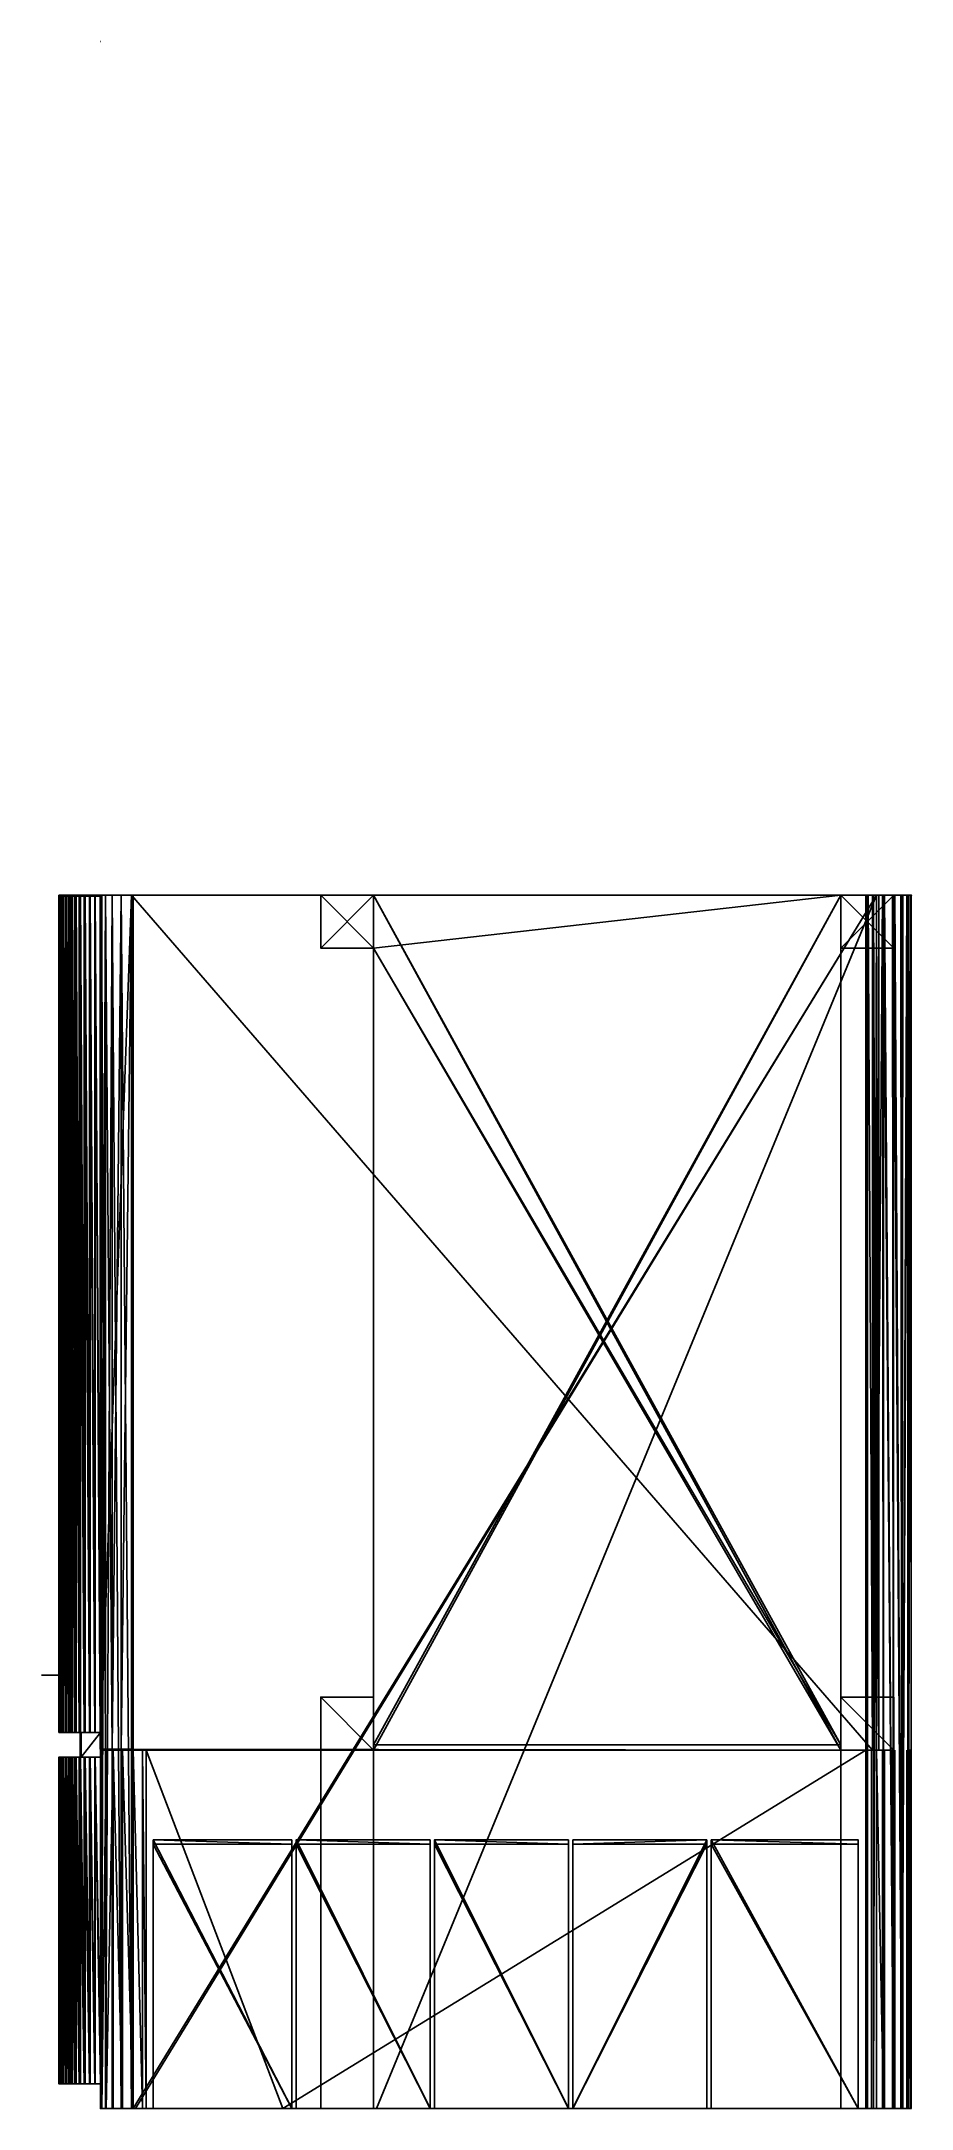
# Model space of a CAD drawing. Header units: millimetres. Extents: x -67 to 920, y -1377 to 969.
import ezdxf

# ---------------------------------------------------------------- set-up
doc = ezdxf.new("R2010")
doc.units = ezdxf.units.MM
doc.header["$LTSCALE"] = 25.4

msp = doc.modelspace()

# ---------------------------------------------------------------- linework, layer by layer
for p, q in [((-0.2, 969, 50), (0.2, 969, 50)), ((-47, 0, 1690), (-47, 0, 147)), ((-47, 0, 147), (-47, -1, 147)), ((-47, -1, 1690), (-47, 0, 1690)), ((-47, 0, 1690), (0, 0, 1690)), ((-47, -1, 1690), (-47, 0, 1690)), ((-46.1, -950, 1695.9), (-46.1, 0, 1695.9)), ((-46.1, -950, 1695.9), (-46.1, 0, 1695.9)), ((-44.5, -950, 1701.7), (-44.5, 0, 1701.7)), ((-44.5, -950, 1701.7), (-44.5, 0, 1701.7)), ((-42.3, -950, 1707.3), (-42.3, 0, 1707.3)), ((-42.3, -950, 1707.3), (-42.3, 0, 1707.3)), ((-39.4, -950, 1712.6), (-39.4, 0, 1712.6)), ((-39.4, -950, 1712.6), (-39.4, 0, 1712.6)), ((-36, -950, 1717.5), (-36, 0, 1717.5)), ((-36, -950, 1717.5), (-36, 0, 1717.5)), ((-32, -950, 1722), (-32, 0, 1722)), ((-32, -950, 1722), (-32, 0, 1722)), ((-27.5, -950, 1726), (-27.5, 0, 1726)), ((-27.5, -950, 1726), (-27.5, 0, 1726)), ((-22.6, -950, 1729.4), (-22.6, 0, 1729.4)), ((-22.6, -950, 1729.4), (-22.6, 0, 1729.4)), ((-17.3, -950, 1732.3), (-17.3, 0, 1732.3)), ((-17.3, -950, 1732.3), (-17.3, 0, 1732.3)), ((-11.7, -950, 1734.5), (-11.7, 0, 1734.5)), ((-11.7, -950, 1734.5), (-11.7, 0, 1734.5)), ((-5.9, -950, 1736.1), (-5.9, 0, 1736.1)), ((-5.9, -950, 1736.1), (-5.9, 0, 1736.1)), ((0.2, 0, 50), (0, -970, 49.7)), ((0, 0, 1737), (0, 0, 1690)), ((0, -950, 1737), (0, 0, 1737)), ((0, -950, 1737), (0, 0, 1737)), ((0, -950, 1690), (0, 0, 1690)), ((0, 0, 1737), (0, 0, 1690)), ((0, 0, 1757.3), (0, 0, 1737)), ((0, 0, 1737), (0, 0, 1690)), ((0, 0, 1690), (0, 0, 50)), ((0.2, 0, 50), (0, 0, 50)), ((0.2, 0, 50), (0.2, -969, 50)), ((1.3, 0, 48.5), (0.2, 0, 50)), ((1.3, 0, 48.5), (0.2, 0, 50)), ((0.2, 0, 50), (0.2, -969, 50)), ((1.3, -970, 1768.3), (1.7, 0, 1770.2)), ((1.3, -970, 1768.3), (1.3, 0, 1768.3)), ((1.5, 0, 1768.9), (1.3, 0, 1768.3)), ((1.5, 0, 1768.5), (1.3, 0, 1768.3)), ((1.5, 0, 1768.9), (1.3, 0, 1768.3)), ((1.3, 0, 1767.1), (1.3, 0, 1768.3)), ((1.5, 0, 1768.5), (1.3, 0, 1768.3)), ((1.3, 0, 1738.3), (1.3, 0, 48.5)), ((1.3, -40.3, 1738.3), (1.3, 0, 1738.3)), ((1.3, 0, 48.5), (1.3, -40.3, 48.5)), ((1.3, 0, 38.7), (1.3, -969, 38.7)), ((1.3, 0, 38.7), (1.3, -969, 38.7)), ((1.3, 0, 1738.3), (1.3, 0, 48.5)), ((1.3, 0, 1738.3), (1.3, 0, 1767.1)), ((1.3, 0, 1738.3), (1.3, 0, 1767.1)), ((1.3, 0, 1738.3), (1.3, 0, 48.5)), ((35.4, 0, 2.2), (1.3, 0, 48.5)), ((35.4, 0, 2.2), (1.3, 0, 48.5)), ((1.3, -40.3, 1738.3), (1.3, 0, 1738.3)), ((1.3, 0, 1738.3), (1.3, 0, 1767.1)), ((1.3, 0, 1767.1), (1.3, 0, 1768.3)), ((1.3, -970, 1768.3), (1.3, 0, 1768.3)), ((5, 0, 1778.1), (1.5, 0, 1768.9)), ((5, 0, 1778.1), (1.5, 0, 1768.9)), ((5, 0, 1778.1), (1.5, 0, 1768.9)), ((1.7, 0, 1770.2), (5, 0, 1778.1)), ((5.9, 0, 1780.5), (5, 0, 1778.1)), ((5, 0, 1778.1), (6.1, 0, 1780.8)), ((5.9, 0, 1780.5), (5, 0, 1778.1)), ((5, 0, 1778.1), (6.1, 0, 1780.8)), ((5.9, 0, 26.5), (5.9, -969, 26.5)), ((5.9, 0, 26.5), (5.9, -969, 26.5)), ((6.1, 0, 1780.8), (6.7, 0, 1782.3)), ((6.7, 0, 1782.3), (13, 0, 1790.6)), ((13.5, 0, 1791.2), (14.6, 0, 1792.6)), ((13.5, 0, 15.9), (13.5, -969, 15.9)), ((13.5, 0, 15.9), (13.5, -969, 15.9)), ((14.6, 0, 1792.6), (25, 0, 1800.6)), ((23.5, 0, 7.6), (23.5, -969, 7.6)), ((23.5, 0, 7.6), (23.5, -969, 7.6)), ((35.4, 0, 1804.8), (37.1, 0, 1805.6)), ((870.9, 0, 2.2), (35.4, 0, 2.2)), ((35.4, 0, 1804.8), (37.1, 0, 1805.6)), ((35.4, 0, 2.2), (35.4, -969, 2.2)), ((870.9, 0, 2.2), (35.4, 0, 2.2)), ((35.4, 0, 1804.8), (37.1, 0, 1805.6)), ((35.4, 0, 2.2), (35.4, -969, 2.2)), ((870.9, 0, 2.2), (35.4, 0, 2.2)), ((35.4, 0, 2.2), (35.4, -969, 2.2)), ((880.4, 0, 1805.6), (37.1, 0, 1805.6)), ((37.1, 0, 1805.6), (37.1, -1377, 1805.6)), ((37.1, 0, 1805.6), (37.1, -1377, 1805.6)), ((880.4, 0, 1805.6), (37.1, 0, 1805.6)), ((880.4, 0, 1805.6), (37.1, 0, 1805.6)), ((52.1, 0, 1807), (47.9, 0, 1807)), ((52.1, 0, 1807), (47.9, 0, 1807)), ((50, 0, 0.2), (50, 0)), ((50, 0), (868.3, 0)), ((868.3, 0, 1807), (52.1, 0, 1807)), ((249.9, 0, 1527), (250, 0, 1527)), ((249.9, 0, 1502), (249.9, 0, 1527)), ((250, 0, 1502), (249.9, 0, 1502)), ((250, 0, 1502), (249.9, 0, 1502)), ((249.9, 0, 1502), (249.9, 0, 1527)), ((249.9, 0, 1527), (250, 0, 1527)), ((250, 0, 1037), (250, 0, 907)), ((310, 0, 907), (250, 0, 907)), ((250, 0, 1037), (310, 0, 1037)), ((250, 0, 1062), (250, 0, 1037)), ((250, 0, 1037), (310, 0, 1037)), ((310, 0, 1062), (250, 0, 1062)), ((250, 0, 1192), (250, 0, 1062)), ((310, 0, 1062), (250, 0, 1062)), ((250, 0, 1192), (310, 0, 1192)), ((250, 0, 907), (250, 0, 882)), ((250, 0, 882), (310, 0, 882)), ((310, 0, 907), (250, 0, 907)), ((250, 0, 727), (250, 0, 597)), ((310, 0, 597), (250, 0, 597)), ((250, 0, 727), (310, 0, 727)), ((250, 0, 442), (250, 0, 417)), ((250, 0, 417), (310, 0, 417)), ((310, 0, 442), (250, 0, 442)), ((250, 0, 572), (250, 0, 442)), ((310, 0, 442), (250, 0, 442)), ((250, 0, 572), (310, 0, 572)), ((250, 0, 882), (250, 0, 752)), ((310, 0, 752), (250, 0, 752)), ((250, 0, 882), (310, 0, 882)), ((250, 0, 597), (250, 0, 572)), ((250, 0, 572), (310, 0, 572)), ((310, 0, 597), (250, 0, 597)), ((250, 0, 1527), (310, 0, 1527)), ((310, 0, 1757.3), (250, 0, 1757.3)), ((250, 0, 1757.3), (250, 0, 1527)), ((310, 0, 1757.3), (250, 0, 1757.3)), ((250, 0, 1757.3), (250, -60, 1757.3)), ((250, 0, 752), (250, 0, 727)), ((250, 0, 727), (310, 0, 727)), ((310, 0, 752), (250, 0, 752)), ((250, 0, 1217), (250, 0, 1192)), ((250, 0, 1192), (310, 0, 1192)), ((310, 0, 1217), (250, 0, 1217)), ((250, 0, 1347), (250, 0, 1217)), ((310, 0, 1217), (250, 0, 1217)), ((250, 0, 1347), (310, 0, 1347)), ((250, 0, 1527), (250, 0, 1502)), ((250, 0, 1372), (250, 0, 1347)), ((250, 0, 1347), (310, 0, 1347)), ((310, 0, 1372), (250, 0, 1372)), ((310, 0, 1502), (250, 0, 1502)), ((250, 0, 1527), (310, 0, 1527)), ((250, 0, 1527), (250, 0, 1502)), ((250, 0, 1502), (250, 0, 1372)), ((310, 0, 1372), (250, 0, 1372)), ((310, 0, 1502), (250, 0, 1502)), ((250, 0, 50.3), (310, 0, 50.3)), ((250, 0, 50.3), (250, -60, 50.3)), ((250, 0, 1757.3), (250, 0, 1527)), ((250, 0, 1527), (250, 0, 1502)), ((250, 0, 1502), (250, 0, 1372)), ((250, 0, 1372), (250, 0, 1347)), ((250, 0, 1347), (250, 0, 1217)), ((250, 0, 1217), (250, 0, 1192)), ((250, 0, 1192), (250, 0, 1062)), ((250, 0, 1062), (250, 0, 1037)), ((250, 0, 1037), (250, 0, 907)), ((250, 0, 907), (250, 0, 882)), ((250, 0, 882), (250, 0, 752)), ((250, 0, 752), (250, 0, 727)), ((250, 0, 727), (250, 0, 597)), ((250, 0, 597), (250, 0, 572)), ((250, 0, 572), (250, 0, 442)), ((250, 0, 442), (250, 0, 417)), ((250, 0, 417), (250, 0, 50.3)), ((250, 0, 50.3), (250, -60, 50.3)), ((250, 0, 1757.3), (250, -60, 1757.3)), ((310, 0, 1502), (250, 0, 1502)), ((250, 0, 1527), (250, 0, 1502)), ((250, 0, 1527), (310, 0, 1527)), ((250, 0, 50.3), (310, 0, 50.3)), ((250, 0, 417), (250, 0, 50.3)), ((250, 0, 442), (250, 0, 417)), ((250, 0, 572), (250, 0, 442)), ((250, 0, 597), (250, 0, 572)), ((250, 0, 727), (250, 0, 597)), ((250, 0, 752), (250, 0, 727)), ((250, 0, 882), (250, 0, 752)), ((250, 0, 907), (250, 0, 882)), ((250, 0, 1037), (250, 0, 907)), ((250, 0, 1062), (250, 0, 1037)), ((250, 0, 1192), (250, 0, 1062)), ((250, 0, 1217), (250, 0, 1192)), ((250, 0, 1347), (250, 0, 1217)), ((250, 0, 1372), (250, 0, 1347)), ((250, 0, 1502), (250, 0, 1372)), ((250, 0, 1757.3), (250, 0, 1527)), ((310, 0, 1757.3), (250, 0, 1757.3)), ((250, 0, 417), (310, 0, 417)), ((250, 0, 417), (250, 0, 50.3)), ((250, 0, 50.3), (310, 0, 50.3)), ((310, 0, 1217), (310, 0, 1347)), ((840, 0, 1217), (310, 0, 1217)), ((310, 0, 1347), (840, 0, 1347)), ((310, 0, 1217), (310, 0, 1347)), ((310, 0, 1347), (310, -60, 1347)), ((310, 0, 1217), (310, -60, 1217)), ((310, 0, 907), (310, 0, 1037)), ((310, 0, 1037), (310, 0, 1062)), ((310, 0, 1062), (310, -60, 1062)), ((310, 0, 1037), (310, -60, 1037)), ((310, 0, 1062), (310, 0, 1192)), ((310, 0, 1192), (310, -60, 1192)), ((310, 0, 1062), (310, -60, 1062)), ((310, 0, 1192), (310, 0, 1217)), ((310, 0, 1217), (310, -60, 1217)), ((310, 0, 1192), (310, -60, 1192)), ((310, 0, 442), (310, 0, 572)), ((310, 0, 572), (310, -60, 572)), ((310, 0, 442), (310, -60, 442)), ((310, 0, 1037), (310, 0, 1062)), ((310, 0, 1062), (310, 0, 1192)), ((310, 0, 882), (310, 0, 907)), ((310, 0, 597), (310, 0, 727)), ((310, 0, 417), (310, 0, 442)), ((310, 0, 442), (310, 0, 572)), ((310, 0, 752), (310, 0, 882)), ((310, 0, 572), (310, 0, 597)), ((310, 0, 1062), (310, 0, 1192)), ((840, 0, 1062), (310, 0, 1062)), ((310, 0, 1192), (840, 0, 1192)), ((310, 0, 417), (310, -60, 417)), ((310, 0, 417), (310, 0, 442)), ((310, 0, 442), (310, -60, 442)), ((310, 0, 572), (310, 0, 597)), ((310, 0, 597), (310, -60, 597)), ((310, 0, 572), (310, -60, 572)), ((310, 0, 1527), (310, 0, 1757.3)), ((310, 0, 1527), (310, -60, 1527)), ((310, 0, 1527), (310, 0, 1757.3)), ((310, 0, 1757.3), (310, -60, 1757.3)), ((310, 0, 1757.3), (310, -60, 1757.3)), ((310, 0, 752), (310, 0, 882)), ((310, 0, 882), (310, -60, 882)), ((310, 0, 752), (310, -60, 752)), ((840, 0, 752), (310, 0, 752)), ((310, 0, 752), (310, -60, 752)), ((310, 0, 727), (840, 0, 727)), ((310, 0, 727), (310, -60, 727)), ((310, 0, 882), (310, 0, 907)), ((310, 0, 907), (310, -60, 907)), ((310, 0, 882), (310, -60, 882)), ((310, 0, 882), (840, 0, 882)), ((310, 0, 882), (310, -60, 882)), ((310, 0, 727), (310, 0, 752)), ((310, 0, 1372), (310, 0, 1502)), ((310, 0, 1502), (310, -60, 1502)), ((310, 0, 1372), (310, -60, 1372)), ((310, 0, 1347), (840, 0, 1347)), ((310, 0, 1347), (310, -60, 1347)), ((310, 0, 1347), (310, -60, 1347)), ((310, 0, 1347), (310, 0, 1372)), ((310, 0, 1372), (310, -60, 1372)), ((840, 0, 1372), (310, 0, 1372)), ((310, 0, 1372), (310, -60, 1372)), ((310, 0, 727), (310, 0, 752)), ((310, 0, 752), (310, -60, 752)), ((310, 0, 727), (310, -60, 727)), ((310, 0, 907), (310, 0, 1037)), ((840, 0, 907), (310, 0, 907)), ((310, 0, 1037), (840, 0, 1037)), ((310, 0, 907), (310, 0, 1037)), ((310, 0, 1037), (310, -60, 1037)), ((310, 0, 907), (310, -60, 907)), ((310, 0, 1192), (310, 0, 1217)), ((310, 0, 1217), (310, 0, 1347)), ((310, 0, 1347), (310, 0, 1372)), ((310, 0, 1502), (310, 0, 1527)), ((310, 0, 1372), (310, 0, 1502)), ((310, 0, 1502), (310, -60, 1502)), ((310, 0, 1502), (310, 0, 1527)), ((310, 0, 1527), (310, -60, 1527)), ((310, 0, 1527), (840, 0, 1527)), ((310, 0, 1527), (310, -60, 1527)), ((310, 0, 597), (310, 0, 727)), ((310, 0, 727), (310, -60, 727)), ((310, 0, 597), (310, -60, 597)), ((840, 0, 442), (310, 0, 442)), ((310, 0, 442), (310, -60, 442)), ((310, 0, 417), (840, 0, 417)), ((310, 0, 417), (310, -60, 417)), ((310, 0, 572), (840, 0, 572)), ((310, 0, 572), (310, -60, 572)), ((840, 0, 1502), (310, 0, 1502)), ((310, 0, 1502), (310, -60, 1502)), ((310, 0, 752), (310, 0, 882)), ((840, 0, 752), (310, 0, 752)), ((310, 0, 882), (840, 0, 882)), ((310, 0, 597), (310, 0, 727)), ((840, 0, 597), (310, 0, 597)), ((310, 0, 727), (840, 0, 727)), ((310, 0, 1192), (840, 0, 1192)), ((310, 0, 1192), (310, -60, 1192)), ((840, 0, 597), (310, 0, 597)), ((310, 0, 597), (310, -60, 597)), ((840, 0, 907), (310, 0, 907)), ((310, 0, 907), (310, -60, 907)), ((840, 0, 1062), (310, 0, 1062)), ((310, 0, 1062), (310, -60, 1062)), ((310, 0, 1037), (840, 0, 1037)), ((310, 0, 1037), (310, -60, 1037)), ((310, 0, 442), (310, 0, 572)), ((840, 0, 442), (310, 0, 442)), ((310, 0, 572), (840, 0, 572)), ((310, 0, 1372), (310, 0, 1502)), ((840, 0, 1372), (310, 0, 1372)), ((840, 0, 1502), (310, 0, 1502)), ((840, 0, 1217), (310, 0, 1217)), ((310, 0, 1217), (310, -60, 1217)), ((310, 0, 50.3), (310, -60, 50.3)), ((310, 0, 50.3), (310, 0, 417)), ((310, 0, 417), (310, -60, 417)), ((310, 0, 50.3), (310, -60, 50.3)), ((310, 0, 1502), (310, 0, 1527)), ((310, 0, 417), (840, 0, 417)), ((310, 0, 50.3), (310, 0, 417)), ((310, 0, 1527), (310, 0, 1757.3)), ((310, 0, 1527), (840, 0, 1527)), ((310, 0, 50.3), (310, 0, 417)), ((840, 0, 1757.3), (900, 0, 1757.3)), ((840, 0, 1757.3), (840, -60, 1757.3)), ((840, 0, 442), (840, 0, 572)), ((862, 0, 442), (840, 0, 442)), ((840, 0, 417), (862, 0, 417)), ((840, 0, 50.3), (840, 0, 417)), ((900, 0, 50.3), (840, 0, 50.3)), ((840, 0, 1757.3), (900, 0, 1757.3)), ((840, 0, 1527), (840, 0, 1757.3)), ((840, 0, 1527), (861.9, 0, 1527)), ((861.9, 0, 1502), (840, 0, 1502)), ((840, 0, 1372), (840, 0, 1502)), ((862, 0, 1372), (840, 0, 1372)), ((840, 0, 1347), (862, 0, 1347)), ((840, 0, 1217), (840, 0, 1347)), ((862, 0, 1217), (840, 0, 1217)), ((840, 0, 1192), (862, 0, 1192)), ((840, 0, 1062), (840, 0, 1192)), ((862, 0, 1062), (840, 0, 1062)), ((840, 0, 1037), (862, 0, 1037)), ((840, 0, 907), (840, 0, 1037)), ((862, 0, 907), (840, 0, 907)), ((840, 0, 882), (862, 0, 882)), ((840, 0, 752), (840, 0, 882)), ((862, 0, 752), (840, 0, 752)), ((840, 0, 727), (862, 0, 727)), ((840, 0, 597), (840, 0, 727)), ((862, 0, 597), (840, 0, 597)), ((840, 0, 572), (862, 0, 572)), ((840, 0, 727), (840, 0, 752)), ((840, 0, 727), (862, 0, 727)), ((862, 0, 752), (840, 0, 752)), ((840, 0, 417), (840, -60, 417)), ((840, 0, 50.3), (840, 0, 417)), ((840, 0, 50.3), (840, -60, 50.3)), ((900, 0, 50.3), (840, 0, 50.3)), ((840, 0, 50.3), (840, -60, 50.3)), ((861.9, 0, 1502), (840, 0, 1502)), ((840, 0, 1527), (861.9, 0, 1527)), ((840, 0, 1502), (840, 0, 1527)), ((840, 0, 1527), (840, -60, 1527)), ((840, 0, 1502), (840, 0, 1527)), ((840, 0, 1502), (840, -60, 1502)), ((840, 0, 1502), (840, -60, 1502)), ((840, 0, 1372), (840, 0, 1502)), ((840, 0, 1372), (840, -60, 1372)), ((840, 0, 1372), (840, -60, 1372)), ((840, 0, 1347), (840, 0, 1372)), ((840, 0, 1347), (840, -60, 1347)), ((840, 0, 1347), (840, -60, 1347)), ((840, 0, 1217), (840, 0, 1347)), ((840, 0, 1217), (840, -60, 1217)), ((840, 0, 1217), (840, -60, 1217)), ((840, 0, 1192), (840, 0, 1217)), ((840, 0, 1192), (840, -60, 1192)), ((840, 0, 1192), (840, -60, 1192)), ((840, 0, 1062), (840, 0, 1192)), ((840, 0, 1062), (840, -60, 1062)), ((840, 0, 1062), (840, -60, 1062)), ((840, 0, 1037), (840, 0, 1062)), ((840, 0, 1037), (840, -60, 1037)), ((840, 0, 1037), (840, -60, 1037)), ((840, 0, 907), (840, 0, 1037)), ((840, 0, 907), (840, -60, 907)), ((840, 0, 907), (840, -60, 907)), ((840, 0, 882), (840, 0, 907)), ((840, 0, 882), (840, -60, 882)), ((840, 0, 882), (840, -60, 882)), ((840, 0, 752), (840, 0, 882)), ((840, 0, 752), (840, -60, 752)), ((840, 0, 752), (840, -60, 752)), ((840, 0, 727), (840, 0, 752)), ((840, 0, 727), (840, -60, 727)), ((840, 0, 727), (840, -60, 727)), ((840, 0, 597), (840, 0, 727)), ((840, 0, 597), (840, -60, 597)), ((840, 0, 597), (840, -60, 597)), ((840, 0, 572), (840, 0, 597)), ((840, 0, 572), (840, -60, 572)), ((840, 0, 572), (840, -60, 572)), ((840, 0, 442), (840, 0, 572)), ((840, 0, 442), (840, -60, 442)), ((840, 0, 442), (840, -60, 442)), ((840, 0, 417), (840, 0, 442)), ((840, 0, 417), (840, -60, 417)), ((840, 0, 1527), (840, 0, 1757.3)), ((840, 0, 1527), (840, -60, 1527)), ((840, 0, 1757.3), (840, -60, 1757.3)), ((840, 0, 1347), (840, 0, 1372)), ((840, 0, 1347), (862, 0, 1347)), ((862, 0, 1372), (840, 0, 1372)), ((840, 0, 1192), (840, 0, 1217)), ((840, 0, 1192), (862, 0, 1192)), ((862, 0, 1217), (840, 0, 1217)), ((840, 0, 1037), (840, 0, 1062)), ((840, 0, 1037), (862, 0, 1037)), ((862, 0, 1062), (840, 0, 1062)), ((840, 0, 882), (840, 0, 907)), ((840, 0, 882), (862, 0, 882)), ((862, 0, 907), (840, 0, 907)), ((840, 0, 572), (840, 0, 597)), ((840, 0, 572), (862, 0, 572)), ((862, 0, 597), (840, 0, 597)), ((840, 0, 417), (840, 0, 442)), ((840, 0, 417), (862, 0, 417)), ((862, 0, 442), (840, 0, 442)), ((840, 0, 1217), (840, 0, 1347)), ((840, 0, 1062), (840, 0, 1192)), ((840, 0, 752), (840, -60, 752)), ((840, 0, 727), (840, -60, 727)), ((840, 0, 882), (840, -60, 882)), ((840, 0, 1347), (840, -60, 1347)), ((840, 0, 1372), (840, -60, 1372)), ((840, 0, 907), (840, 0, 1037)), ((840, 0, 1527), (840, -60, 1527)), ((840, 0, 442), (840, -60, 442)), ((840, 0, 417), (840, -60, 417)), ((840, 0, 572), (840, -60, 572)), ((840, 0, 1502), (840, -60, 1502)), ((840, 0, 752), (840, 0, 882)), ((840, 0, 597), (840, 0, 727)), ((840, 0, 1192), (840, -60, 1192)), ((840, 0, 597), (840, -60, 597)), ((840, 0, 907), (840, -60, 907)), ((840, 0, 1062), (840, -60, 1062)), ((840, 0, 1037), (840, -60, 1037)), ((840, 0, 442), (840, 0, 572)), ((840, 0, 1372), (840, 0, 1502)), ((840, 0, 1217), (840, -60, 1217)), ((840, 0, 417), (840, 0, 442)), ((862, 0, 442), (840, 0, 442)), ((840, 0, 417), (862, 0, 417)), ((861.9, 0, 1502), (840, 0, 1502)), ((840, 0, 1502), (840, 0, 1527)), ((840, 0, 1527), (861.9, 0, 1527)), ((840, 0, 50.3), (840, 0, 417)), ((840, 0, 1527), (840, 0, 1757.3)), ((840, 0, 1757.3), (900, 0, 1757.3)), ((900, 0, 50.3), (840, 0, 50.3)), ((861.9, 0, 1527), (861.9, 0, 1502)), ((861.9, 0, 1527), (861.9, 0, 1502)), ((861.9, 0, 1527), (861.9, 0, 1502)), ((862, 0, 417), (862, 0, 442)), ((862, 0, 1347), (862, 0, 1372)), ((862, 0, 1192), (862, 0, 1217)), ((862, 0, 1037), (862, 0, 1062)), ((862, 0, 882), (862, 0, 907)), ((862, 0, 727), (862, 0, 752)), ((862, 0, 572), (862, 0, 597)), ((862, 0, 727), (862, 0, 752)), ((862, 0, 1347), (862, 0, 1372)), ((862, 0, 1192), (862, 0, 1217)), ((862, 0, 1037), (862, 0, 1062)), ((862, 0, 882), (862, 0, 907)), ((862, 0, 572), (862, 0, 597)), ((862, 0, 417), (862, 0, 442)), ((862, 0, 417), (862, 0, 442)), ((872.5, 0, 1807), (868.3, 0, 1807)), ((872.5, 0, 1807), (868.3, 0, 1807)), ((868.3, 0), (870.9, 0, 2.2)), ((868.3, 0), (868.3, -970)), ((868.3, 0), (870.4, 0)), ((870.4, 0, 0.4), (870.4, -1377, 0.4)), ((870.4, 0), (870.4, -1377)), ((870.4, 0, 0.4), (870.4, 0)), ((870.4, 0), (870.4, -1377)), ((870.9, 0, 2.2), (919.8, 0, 42.4)), ((875.8, 0, 2.2), (870.9, 0, 2.2)), ((877, 0, 1806.4), (875.8, 0, 1806.4)), ((875.8, 0, 1806.4), (875.8, -970, 1806.4)), ((875.8, -970, 1806.7), (875.8, 0, 1806.7)), ((875.8, -970, 2.2), (875.8, 0, 2.2)), ((883.3, 0, 1805.6), (880.4, 0, 1805.6)), ((883.3, 0, 1805.6), (880.4, 0, 1805.6)), ((883.3, 0, 1805.6), (880.4, 0, 1805.6)), ((883.3, -970, 1805.6), (883.3, 0, 1805.6)), ((888.5, -1377, 1803.6), (888.5, 0, 1803.6)), ((888.5, -1377, 1803.6), (888.5, 0, 1803.6)), ((899.9, -1377, 1797.3), (899.9, 0, 1797.3)), ((899.9, -1377, 1797.3), (899.9, 0, 1797.3)), ((900, 0, 1757.3), (900, -60, 1757.3)), ((900, 0, 1757.3), (900, 0, 50.3)), ((900, 0, 50.3), (900, -60, 50.3)), ((900, 0, 1757.3), (900, 0, 50.3)), ((900, 0, 1757.3), (900, -60, 1757.3)), ((900, 0, 50.3), (900, -60, 50.3)), ((900, 0, 1757.3), (900, 0, 50.3)), ((909.3, -1377, 1788.3), (909.3, 0, 1788.3)), ((909.3, -1377, 1788.3), (909.3, 0, 1788.3)), ((916.1, -1377, 1777.2), (916.1, 0, 1777.2)), ((916.1, -1377, 1777.2), (916.1, 0, 1777.2)), ((919.8, 0, 1764.6), (919.8, -1377, 1764.6)), ((919.8, 0, 1764.6), (919.8, -1377, 1764.6)), ((919.8, 0, 42.4), (919.8, -970, 42.4)), ((919.8, 0, 42.4), (919.8, 0, 1761.7)), ((919.8, 0, 1761.7), (919.8, 0, 1764.6)), ((919.8, 0, 42.4), (919.8, 0, 1761.7)), ((919.8, 0, 42.4), (919.8, 0, 1761.7)), ((920, 0, 1754.5), (920, 0, 1760.1)), ((920, 0, 52.2), (920, 0, 55.7)), ((920, 0, 50), (920, 0, 50)), ((920, 0, 50), (920, 0, 52.2)), ((920, 0, 52.2), (920, 0, 55.7)), ((920, 0, 55.7), (920, 0, 1754.5)), ((920, 0, 1754.5), (920, 0, 1760.1)), ((-47, -1, 147), (-47, -1, 1690)), ((0, -1, 147), (-47, -1, 147)), ((-47, -1, 147), (-47, -950, 147)), ((-47, -950, 1690), (-47, -1, 1690)), ((-47, -950, 1690), (-47, -1, 1690)), ((-47, -1, 147), (-47, -1, 1690)), ((-47, -1, 147), (-47, -950, 147)), ((-46.9, -950, 140.7), (-46.9, -1, 140.7)), ((-46.9, -950, 140.7), (-46.9, -1, 140.7)), ((-46, -950, 134.6), (-46, -1, 134.6)), ((-46, -950, 134.6), (-46, -1, 134.6)), ((-44.2, -950, 128.6), (-44.2, -1, 128.6)), ((-44.2, -950, 128.6), (-44.2, -1, 128.6)), ((-41.6, -950, 122.9), (-41.6, -1, 122.9)), ((-41.6, -950, 122.9), (-41.6, -1, 122.9)), ((-38.2, -950, 117.6), (-38.2, -1, 117.6)), ((-38.2, -950, 117.6), (-38.2, -1, 117.6)), ((-34.1, -950, 112.9), (-34.1, -1, 112.9)), ((-34.1, -950, 112.9), (-34.1, -1, 112.9)), ((-29.4, -950, 108.8), (-29.4, -1, 108.8)), ((-29.4, -950, 108.8), (-29.4, -1, 108.8)), ((-24.1, -950, 105.4), (-24.1, -1, 105.4)), ((-24.1, -950, 105.4), (-24.1, -1, 105.4)), ((-18.4, -950, 102.8), (-18.4, -1, 102.8)), ((-18.4, -950, 102.8), (-18.4, -1, 102.8)), ((-12.4, -950, 101), (-12.4, -1, 101)), ((-12.4, -950, 101), (-12.4, -1, 101)), ((-6.3, -950, 100.1), (-6.3, -1, 100.1)), ((-6.3, -950, 100.1), (-6.3, -1, 100.1)), ((-0.2, -1, 100), (-0.2, -950, 100)), ((-0.2, -969, 50), (-0.2, -1, 50)), ((-0.2, -1, 50), (-0.2, -1, 100)), ((-0.2, -1, 100), (-0.2, -950, 100)), ((-0.2, -1, 100), (-0.2, -950, 100)), ((0, -1, 100), (0, -1, 147)), ((0, -950, 100), (0, -1, 100)), ((0, -950, 147), (0, -1, 147)), ((0, -950, 100), (0, -1, 100)), ((0, -1, 100), (0, -1, 147)), ((5.9, -1377, 1780.5), (5.9, 0, 1780.5)), ((6.1, 0, 1780.8), (5.9, 0, 1780.5)), ((6.1, 0, 1780.8), (5.9, 0, 1780.5)), ((5.9, -1377, 1780.5), (5.9, 0, 1780.5)), ((13, 0, 1790.6), (6.1, 0, 1780.8)), ((13, 0, 1790.6), (6.1, 0, 1780.8)), ((13, 0, 1790.6), (6.1, 0, 1780.8)), ((13.5, 0, 1791.1), (13, 0, 1790.6)), ((13.5, 0, 1791.1), (13, 0, 1790.6)), ((13.5, -1377, 1791.1), (13.5, 0, 1791.1)), ((13.5, 0, 1791.1), (13.5, 0, 1791.2)), ((23.5, 0, 1799.4), (13.5, 0, 1791.2)), ((13.5, -1377, 1791.1), (13.5, 0, 1791.1)), ((23.5, 0, 1799.4), (13.5, 0, 1791.2)), ((23.5, 0, 1799.4), (13.5, 0, 1791.2)), ((13.5, 0, 1791.1), (13.5, 0, 1791.2)), ((23.5, -1377, 1799.4), (23.5, 0, 1799.4)), ((35.4, 0, 1804.8), (23.5, 0, 1799.4)), ((23.5, -1377, 1799.4), (23.5, 0, 1799.4)), ((35.4, 0, 1804.8), (23.5, 0, 1799.4)), ((35.4, 0, 1804.8), (23.5, 0, 1799.4)), ((35.4, -1377, 1804.8), (35.4, 0, 1804.8)), ((35.4, -1377, 1804.8), (35.4, 0, 1804.8)), ((1.3, -40.3, 48.5), (1.3, -40.3, 1738.3)), ((1.3, -40.3, 1738.3), (1.3, -867.1, 1738.3)), ((310, -60, 1757.3), (250, -60, 1757.3)), ((250, -60, 50.3), (310, -60, 50.3)), ((250, -60, 1757.3), (250, -60, 50.3)), ((310, -60, 1757.3), (250, -60, 1757.3)), ((250, -60, 1757.3), (250, -60, 50.3)), ((250, -60, 50.3), (310, -60, 50.3)), ((310, -60, 1217), (310, -60, 1347)), ((310, -60, 1037), (310, -60, 1062)), ((310, -60, 1037), (310, -910, 1037)), ((310, -60, 1062), (310, -910, 1062)), ((310, -60, 1037), (310, -60, 1062)), ((310, -60, 1062), (310, -60, 1192)), ((310, -60, 1192), (310, -60, 1217)), ((310, -60, 1192), (310, -910, 1192)), ((310, -60, 1217), (310, -910, 1217)), ((310, -60, 1192), (310, -60, 1217)), ((310, -60, 442), (310, -60, 572)), ((310, -60, 417), (310, -910, 417)), ((310, -60, 442), (310, -910, 442)), ((310, -60, 417), (310, -60, 442)), ((310, -60, 417), (310, -60, 442)), ((310, -60, 572), (310, -60, 597)), ((310, -60, 1527), (310, -60, 1757.3)), ((310, -60, 752), (310, -60, 882)), ((310, -60, 752), (310, -910, 752)), ((310, -60, 727), (310, -910, 727)), ((310, -60, 752), (310, -910, 752)), ((310, -60, 727), (310, -60, 752)), ((310, -60, 727), (310, -910, 727)), ((310, -60, 882), (310, -60, 907)), ((310, -60, 882), (310, -910, 882)), ((310, -60, 1502), (310, -910, 1502)), ((310, -60, 1527), (310, -910, 1527)), ((310, -60, 1502), (310, -60, 1527)), ((310, -60, 1372), (310, -60, 1502)), ((310, -60, 1347), (310, -910, 1347)), ((310, -60, 1347), (310, -60, 1372)), ((310, -60, 1372), (310, -910, 1372)), ((310, -60, 1347), (310, -910, 1347)), ((310, -60, 1372), (310, -910, 1372)), ((310, -60, 1347), (310, -60, 1372)), ((310, -60, 727), (310, -60, 752)), ((310, -60, 907), (310, -60, 1037)), ((310, -60, 1502), (310, -60, 1527)), ((310, -60, 1527), (310, -910, 1527)), ((310, -60, 572), (310, -910, 572)), ((310, -60, 597), (310, -910, 597)), ((310, -60, 572), (310, -60, 597)), ((310, -60, 597), (310, -60, 727)), ((310, -60, 442), (310, -910, 442)), ((310, -60, 417), (310, -910, 417)), ((310, -60, 572), (310, -910, 572)), ((310, -60, 1502), (310, -910, 1502)), ((310, -60, 882), (310, -910, 882)), ((310, -60, 907), (310, -910, 907)), ((310, -60, 882), (310, -60, 907)), ((310, -60, 1192), (310, -910, 1192)), ((310, -60, 597), (310, -910, 597)), ((310, -60, 907), (310, -910, 907)), ((310, -60, 1062), (310, -910, 1062)), ((310, -60, 1037), (310, -910, 1037)), ((310, -60, 1217), (310, -910, 1217)), ((310, -60, 50.3), (310, -60, 417)), ((310, -60, 417), (310, -60, 442)), ((310, -60, 442), (310, -60, 572)), ((310, -60, 572), (310, -60, 597)), ((310, -60, 597), (310, -60, 727)), ((310, -60, 727), (310, -60, 752)), ((310, -60, 752), (310, -60, 882)), ((310, -60, 882), (310, -60, 907)), ((310, -60, 907), (310, -60, 1037)), ((310, -60, 1037), (310, -60, 1062)), ((310, -60, 1062), (310, -60, 1192)), ((310, -60, 1192), (310, -60, 1217)), ((310, -60, 1217), (310, -60, 1347)), ((310, -60, 1347), (310, -60, 1372)), ((310, -60, 1372), (310, -60, 1502)), ((310, -60, 1502), (310, -60, 1527)), ((310, -60, 1527), (310, -60, 1757.3)), ((310, -60, 50.3), (310, -60, 417)), ((840, -60, 1757.3), (900, -60, 1757.3)), ((840, -60, 50.3), (840, -60, 417)), ((900, -60, 50.3), (840, -60, 50.3)), ((840, -60, 1502), (840, -60, 1527)), ((840, -60, 1757.3), (900, -60, 1757.3)), ((840, -60, 1527), (840, -60, 1757.3)), ((840, -60, 1502), (840, -60, 1527)), ((840, -60, 1372), (840, -60, 1502)), ((840, -60, 1347), (840, -60, 1372)), ((840, -60, 1217), (840, -60, 1347)), ((840, -60, 1192), (840, -60, 1217)), ((840, -60, 1062), (840, -60, 1192)), ((840, -60, 1037), (840, -60, 1062)), ((840, -60, 907), (840, -60, 1037)), ((840, -60, 882), (840, -60, 907)), ((840, -60, 752), (840, -60, 882)), ((840, -60, 727), (840, -60, 752)), ((840, -60, 597), (840, -60, 727)), ((840, -60, 572), (840, -60, 597)), ((840, -60, 442), (840, -60, 572)), ((840, -60, 417), (840, -60, 442)), ((840, -60, 50.3), (840, -60, 417)), ((900, -60, 50.3), (840, -60, 50.3)), ((840, -60, 1372), (840, -60, 1502)), ((840, -60, 1347), (840, -60, 1372)), ((840, -60, 1217), (840, -60, 1347)), ((840, -60, 1192), (840, -60, 1217)), ((840, -60, 1062), (840, -60, 1192)), ((840, -60, 1037), (840, -60, 1062)), ((840, -60, 907), (840, -60, 1037)), ((840, -60, 882), (840, -60, 907)), ((840, -60, 752), (840, -60, 882)), ((840, -60, 727), (840, -60, 752)), ((840, -60, 597), (840, -60, 727)), ((840, -60, 572), (840, -60, 597)), ((840, -60, 442), (840, -60, 572)), ((840, -60, 417), (840, -60, 442)), ((840, -60, 1527), (840, -60, 1757.3)), ((840, -60, 1527), (840, -910, 1527)), ((840, -60, 1502), (840, -910, 1502)), ((840, -60, 1502), (840, -60, 1527)), ((840, -60, 1372), (840, -910, 1372)), ((840, -60, 1347), (840, -910, 1347)), ((840, -60, 1347), (840, -60, 1372)), ((840, -60, 1217), (840, -910, 1217)), ((840, -60, 1192), (840, -910, 1192)), ((840, -60, 1192), (840, -60, 1217)), ((840, -60, 1062), (840, -910, 1062)), ((840, -60, 1037), (840, -910, 1037)), ((840, -60, 1037), (840, -60, 1062)), ((840, -60, 907), (840, -910, 907)), ((840, -60, 882), (840, -910, 882)), ((840, -60, 882), (840, -60, 907)), ((840, -60, 752), (840, -910, 752)), ((840, -60, 727), (840, -910, 727)), ((840, -60, 727), (840, -60, 752)), ((840, -60, 597), (840, -910, 597)), ((840, -60, 572), (840, -910, 572)), ((840, -60, 572), (840, -60, 597)), ((840, -60, 442), (840, -910, 442)), ((840, -60, 417), (840, -910, 417)), ((840, -60, 417), (840, -60, 442)), ((840, -60, 752), (840, -910, 752)), ((840, -60, 727), (840, -910, 727)), ((840, -60, 882), (840, -910, 882)), ((840, -60, 1347), (840, -910, 1347)), ((840, -60, 1372), (840, -910, 1372)), ((840, -60, 1527), (840, -910, 1527)), ((840, -60, 442), (840, -910, 442)), ((840, -60, 417), (840, -910, 417)), ((840, -60, 572), (840, -910, 572)), ((840, -60, 1502), (840, -910, 1502)), ((840, -60, 1192), (840, -910, 1192)), ((840, -60, 597), (840, -910, 597)), ((840, -60, 907), (840, -910, 907)), ((840, -60, 1062), (840, -910, 1062)), ((840, -60, 1037), (840, -910, 1037)), ((840, -60, 1217), (840, -910, 1217)), ((900, -60, 1757.3), (900, -60, 50.3)), ((900, -60, 1757.3), (900, -60, 50.3)), ((-47, -857.3, 1570.1), (-47, -150, 1570.1)), ((-47, -150, 515), (-47, -150, 1570.1)), ((-47, -857.3, 515), (-47, -150, 515)), ((-47, -857.3, 515), (-47, -150, 515)), ((-47, -150, 515), (-47, -150, 1570.1)), ((-47, -857.3, 1570.1), (-47, -150, 1570.1)), ((-47, -160, 1560), (-47, -847.3, 1560)), ((-47, -847.3, 525), (-47, -160, 525)), ((-47, -160, 1560), (-47, -160, 525)), ((-47, -715, 224.7), (-47, -295, 224.7)), ((-47, -295, 224.7), (-47, -295, 385)), ((-47, -295, 385), (-47, -715, 385)), ((-47, -715, 224.7), (-47, -295, 224.7)), ((-47, -295, 224.7), (-37, -295, 224.7)), ((-47, -295, 385), (-47, -715, 385)), ((-47, -295, 385), (-37, -295, 385)), ((-47, -295, 224.7), (-47, -295, 385)), ((-47, -295, 224.7), (-37, -295, 224.7)), ((-47, -295, 385), (-37, -295, 385)), ((-37, -295, 224.7), (-27, -295, 224.7)), ((-37, -715, 224.7), (-37, -295, 224.7)), ((-37, -295, 385), (-27, -295, 385)), ((-37, -295, 224.7), (-37, -295, 385)), ((-37, -295, 224.7), (-27, -295, 224.7)), ((-37, -295, 385), (-37, -715, 385)), ((-37, -295, 385), (-27, -295, 385)), ((-37, -715, 224.7), (-37, -295, 224.7)), ((-37, -295, 385), (-37, -715, 385)), ((-37, -295, 224.7), (-37, -295, 385)), ((-37, -715, 224.7), (-37, -295, 224.7)), ((-37, -295, 385), (-37, -715, 385)), ((-37, -295, 224.7), (-37, -295, 385)), ((-27, -715, 224.7), (-27, -295, 224.7)), ((-27, -295, 224.7), (-27, -295, 385)), ((-27, -295, 385), (-27, -715, 385)), ((-27, -295, 385), (-27, -715, 385)), ((-27, -295, 224.7), (-27, -295, 385)), ((-27, -715, 224.7), (-27, -295, 224.7)), ((-47, -715, 385), (-47, -715, 224.7)), ((-47, -715, 224.7), (-37, -715, 224.7)), ((-47, -715, 385), (-47, -715, 224.7)), ((-47, -715, 385), (-37, -715, 385)), ((-47, -715, 224.7), (-37, -715, 224.7)), ((-47, -715, 385), (-37, -715, 385)), ((-37, -715, 224.7), (-27, -715, 224.7)), ((-37, -715, 385), (-37, -715, 224.7)), ((-37, -715, 385), (-27, -715, 385)), ((-37, -715, 224.7), (-27, -715, 224.7)), ((-37, -715, 385), (-27, -715, 385)), ((-37, -715, 385), (-37, -715, 224.7)), ((-37, -715, 385), (-37, -715, 224.7)), ((-27, -715, 385), (-27, -715, 224.7)), ((-27, -715, 385), (-27, -715, 224.7)), ((-47, -847.3, 1560), (-47, -847.3, 525)), ((-47, -857.3, 515), (-47, -857.3, 1570.1)), ((-47, -857.3, 515), (-47, -857.3, 1570.1)), ((1.3, -867.1, 1738.1), (1.3, -970, 1738.1)), ((1.3, -867.1, 1738.3), (1.3, -867.1, 1738.1)), ((-47, -885, 1535.7), (-67, -885, 1535.7)), ((250, -910, 1756.7), (310, -910, 1756.7)), ((250, -970, 1756.7), (250, -910, 1756.7)), ((310, -910, 49.7), (250, -910, 49.7)), ((250, -910, 49.7), (250, -910, 1756.7)), ((250, -910, 1756.7), (310, -910, 1756.7)), ((250, -970, 49.7), (250, -910, 49.7)), ((310, -910, 49.7), (250, -910, 49.7)), ((250, -970, 1756.7), (250, -910, 1756.7)), ((250, -910, 49.7), (250, -910, 1756.7)), ((250, -970, 49.7), (250, -910, 49.7)), ((310, -970, 1756.7), (310, -910, 1756.7)), ((310, -910, 1055), (310, -910, 1037)), ((310, -910, 1062), (310, -910, 1055)), ((310, -910, 435), (310, -970, 435)), ((310, -910, 435), (310, -910, 417)), ((310, -910, 417), (310, -970, 417)), ((310, -910, 1756.7), (310, -910, 1527)), ((310, -910, 1527), (310, -910, 1502)), ((310, -910, 1502), (310, -910, 1372)), ((310, -910, 1372), (310, -910, 1347)), ((310, -910, 1347), (310, -910, 1235)), ((310, -910, 1235), (310, -910, 1217)), ((310, -910, 1217), (310, -910, 1210)), ((310, -910, 1210), (310, -910, 1192)), ((310, -910, 1192), (310, -910, 1080)), ((310, -910, 1080), (310, -910, 1062)), ((310, -910, 1062), (310, -910, 1055)), ((310, -910, 1055), (310, -910, 1037)), ((310, -910, 1037), (310, -910, 925)), ((310, -910, 925), (310, -910, 907)), ((310, -910, 907), (310, -910, 900)), ((310, -910, 900), (310, -910, 882)), ((310, -910, 882), (310, -910, 770)), ((310, -910, 770), (310, -910, 752)), ((310, -910, 752), (310, -910, 745)), ((310, -910, 745), (310, -910, 727)), ((310, -910, 727), (310, -910, 615)), ((310, -910, 615), (310, -910, 597)), ((310, -910, 597), (310, -910, 590)), ((310, -910, 590), (310, -910, 572)), ((310, -910, 572), (310, -910, 460)), ((310, -910, 460), (310, -910, 442)), ((310, -910, 442), (310, -910, 435)), ((310, -910, 435), (310, -910, 417)), ((310, -910, 417), (310, -910, 49.7)), ((310, -910, 1210), (310, -910, 1192)), ((310, -910, 1217), (310, -910, 1210)), ((310, -910, 907), (310, -970, 907)), ((310, -910, 925), (310, -910, 907)), ((310, -910, 925), (310, -970, 925)), ((310, -910, 442), (310, -970, 442)), ((310, -910, 460), (310, -910, 442)), ((310, -910, 460), (310, -970, 460)), ((310, -910, 417), (310, -910, 49.7)), ((310, -910, 417), (310, -970, 417)), ((310, -970, 49.7), (310, -910, 49.7)), ((310, -910, 442), (310, -910, 435)), ((310, -910, 442), (310, -970, 442)), ((310, -910, 435), (310, -970, 435)), ((310, -970, 49.7), (310, -910, 49.7)), ((310, -910, 900), (310, -970, 900)), ((310, -910, 900), (310, -910, 882)), ((310, -910, 882), (310, -970, 882)), ((310, -910, 435), (310, -910, 417)), ((310, -910, 442), (310, -910, 435)), ((310, -910, 1055), (310, -970, 1055)), ((310, -910, 1055), (310, -910, 1037)), ((310, -910, 1037), (310, -970, 1037)), ((310, -910, 752), (310, -970, 752)), ((310, -910, 745), (310, -910, 727)), ((310, -910, 752), (310, -910, 745)), ((310, -910, 727), (310, -970, 727)), ((310, -910, 882), (310, -970, 882)), ((310, -910, 752), (310, -910, 745)), ((310, -910, 752), (310, -970, 752)), ((310, -910, 745), (310, -970, 745)), ((310, -910, 727), (310, -910, 615)), ((310, -910, 727), (310, -970, 727)), ((310, -910, 615), (310, -970, 615)), ((310, -910, 752), (310, -970, 752)), ((310, -910, 770), (310, -910, 752)), ((310, -910, 770), (310, -970, 770)), ((310, -910, 745), (310, -970, 745)), ((310, -910, 745), (310, -910, 727)), ((310, -910, 727), (310, -970, 727)), ((310, -910, 1527), (310, -910, 1502)), ((310, -910, 1347), (310, -970, 1347)), ((310, -910, 1372), (310, -970, 1372)), ((310, -910, 1372), (310, -910, 1347)), ((310, -910, 882), (310, -910, 770)), ((310, -910, 882), (310, -970, 882)), ((310, -910, 770), (310, -970, 770)), ((310, -910, 1062), (310, -970, 1062)), ((310, -910, 1080), (310, -910, 1062)), ((310, -910, 1080), (310, -970, 1080)), ((310, -910, 1372), (310, -910, 1347)), ((310, -910, 1372), (310, -970, 1372)), ((310, -910, 1347), (310, -970, 1347)), ((310, -910, 1372), (310, -970, 1372)), ((310, -910, 1502), (310, -910, 1372)), ((310, -910, 1502), (310, -964, 1502)), ((310, -910, 1527), (310, -964, 1527)), ((310, -910, 1756.7), (310, -910, 1527)), ((310, -970, 1756.7), (310, -910, 1756.7)), ((310, -910, 1527), (310, -910, 1502)), ((310, -910, 1527), (310, -964, 1527)), ((310, -910, 1502), (310, -964, 1502)), ((310, -910, 1527), (310, -964, 1527)), ((310, -910, 590), (310, -910, 572)), ((310, -910, 597), (310, -910, 590)), ((310, -910, 442), (310, -970, 442)), ((310, -910, 417), (310, -970, 417)), ((310, -910, 572), (310, -970, 572)), ((310, -970, 590), (310, -910, 590)), ((310, -910, 590), (310, -910, 572)), ((310, -910, 572), (310, -970, 572)), ((310, -910, 1502), (310, -964, 1502)), ((310, -910, 1037), (310, -910, 925)), ((310, -910, 1037), (310, -970, 1037)), ((310, -910, 925), (310, -970, 925)), ((310, -910, 907), (310, -910, 900)), ((310, -910, 907), (310, -970, 907)), ((310, -910, 900), (310, -970, 900)), ((310, -970, 1210), (310, -910, 1210)), ((310, -910, 1210), (310, -910, 1192)), ((310, -910, 1192), (310, -970, 1192)), ((310, -910, 1217), (310, -910, 1210)), ((310, -910, 1217), (310, -970, 1217)), ((310, -970, 1210), (310, -910, 1210)), ((310, -910, 597), (310, -970, 597)), ((310, -910, 615), (310, -910, 597)), ((310, -910, 615), (310, -970, 615)), ((310, -910, 1192), (310, -910, 1080)), ((310, -910, 1192), (310, -970, 1192)), ((310, -910, 1080), (310, -970, 1080)), ((310, -910, 1217), (310, -970, 1217)), ((310, -910, 1235), (310, -910, 1217)), ((310, -910, 1235), (310, -970, 1235)), ((310, -910, 597), (310, -910, 590)), ((310, -910, 597), (310, -970, 597)), ((310, -970, 590), (310, -910, 590)), ((310, -910, 900), (310, -910, 882)), ((310, -910, 907), (310, -910, 900)), ((310, -910, 1062), (310, -910, 1055)), ((310, -910, 1062), (310, -970, 1062)), ((310, -910, 1055), (310, -970, 1055)), ((310, -910, 1192), (310, -970, 1192)), ((310, -910, 597), (310, -970, 597)), ((310, -910, 907), (310, -970, 907)), ((310, -910, 1062), (310, -970, 1062)), ((310, -910, 1037), (310, -970, 1037)), ((310, -910, 1347), (310, -910, 1235)), ((310, -910, 1347), (310, -970, 1347)), ((310, -910, 1235), (310, -970, 1235)), ((310, -910, 572), (310, -910, 460)), ((310, -910, 572), (310, -970, 572)), ((310, -910, 460), (310, -970, 460)), ((310, -910, 1217), (310, -970, 1217)), ((840, -910, 1756.7), (900, -910, 1756.7)), ((840, -970, 1756.7), (840, -910, 1756.7)), ((840, -910, 1756.7), (900, -910, 1756.7)), ((900, -910, 49.7), (840, -910, 49.7)), ((840, -910, 49.7), (840, -910, 417)), ((840, -910, 417), (840, -910, 442)), ((840, -910, 442), (840, -910, 572)), ((840, -910, 572), (840, -910, 597)), ((840, -910, 597), (840, -910, 727)), ((840, -910, 727), (840, -910, 752)), ((840, -910, 752), (840, -910, 882)), ((840, -910, 882), (840, -910, 907)), ((840, -910, 907), (840, -910, 1037)), ((840, -910, 1037), (840, -910, 1062)), ((840, -910, 1062), (840, -910, 1192)), ((840, -910, 1192), (840, -910, 1217)), ((840, -910, 1217), (840, -910, 1347)), ((840, -910, 1347), (840, -910, 1372)), ((840, -910, 1372), (840, -910, 1502)), ((840, -910, 1502), (840, -910, 1527)), ((840, -910, 1527), (840, -910, 1756.7)), ((840, -910, 1372), (840, -910, 1502)), ((840, -910, 1372), (840, -970, 1372)), ((840, -970, 1756.7), (840, -910, 1756.7)), ((840, -910, 1527), (840, -910, 1756.7)), ((840, -910, 1527), (840, -964, 1527)), ((840, -910, 1502), (840, -964, 1502)), ((840, -910, 1502), (840, -910, 1527)), ((840, -910, 1502), (840, -910, 1527)), ((840, -910, 1502), (840, -964, 1502)), ((840, -910, 1527), (840, -964, 1527)), ((840, -910, 1347), (840, -910, 1372)), ((840, -910, 1347), (840, -910, 1372)), ((840, -910, 1347), (840, -970, 1347)), ((840, -910, 1372), (840, -970, 1372)), ((840, -910, 1217), (840, -910, 1347)), ((840, -910, 1217), (840, -970, 1217)), ((840, -910, 1347), (840, -970, 1347)), ((840, -910, 1192), (840, -910, 1217)), ((840, -910, 1192), (840, -910, 1217)), ((840, -910, 1192), (840, -970, 1192)), ((840, -910, 1217), (840, -970, 1217)), ((840, -910, 1062), (840, -910, 1192)), ((840, -910, 1062), (840, -970, 1062)), ((840, -910, 1192), (840, -970, 1192)), ((840, -910, 1037), (840, -910, 1062)), ((840, -910, 1037), (840, -910, 1062)), ((840, -910, 1037), (840, -970, 1037)), ((840, -910, 1062), (840, -970, 1062)), ((840, -910, 907), (840, -910, 1037)), ((840, -910, 907), (840, -970, 907)), ((840, -910, 1037), (840, -970, 1037)), ((840, -910, 882), (840, -910, 907)), ((840, -910, 882), (840, -910, 907)), ((840, -910, 882), (840, -970, 882)), ((840, -910, 907), (840, -970, 907)), ((840, -910, 752), (840, -910, 882)), ((840, -910, 752), (840, -970, 752)), ((840, -910, 882), (840, -970, 882)), ((840, -910, 727), (840, -910, 752)), ((840, -910, 727), (840, -910, 752)), ((840, -910, 727), (840, -970, 727)), ((840, -910, 752), (840, -970, 752)), ((840, -910, 597), (840, -910, 727)), ((840, -910, 597), (840, -970, 597)), ((840, -910, 727), (840, -970, 727)), ((840, -910, 572), (840, -910, 597)), ((840, -910, 572), (840, -910, 597)), ((840, -910, 572), (840, -970, 572)), ((840, -910, 597), (840, -970, 597)), ((840, -910, 442), (840, -910, 572)), ((840, -910, 442), (840, -970, 442)), ((840, -910, 572), (840, -970, 572)), ((840, -910, 417), (840, -910, 442)), ((840, -910, 417), (840, -910, 442)), ((840, -910, 417), (840, -970, 417)), ((840, -910, 442), (840, -970, 442)), ((840, -910, 417), (840, -970, 417)), ((840, -910, 49.7), (840, -910, 417)), ((840, -910, 49.7), (840, -970, 49.7)), ((840, -910, 752), (840, -970, 752)), ((840, -910, 727), (840, -970, 727)), ((840, -910, 882), (840, -970, 882)), ((840, -910, 1347), (840, -970, 1347)), ((840, -910, 1372), (840, -970, 1372)), ((840, -910, 1527), (840, -964, 1527)), ((840, -910, 442), (840, -970, 442)), ((840, -910, 417), (840, -970, 417)), ((840, -910, 572), (840, -970, 572)), ((840, -910, 1502), (840, -964, 1502)), ((840, -910, 1192), (840, -970, 1192)), ((840, -910, 597), (840, -970, 597)), ((840, -910, 907), (840, -970, 907)), ((840, -910, 1062), (840, -970, 1062)), ((840, -910, 1037), (840, -970, 1037)), ((840, -910, 1217), (840, -970, 1217)), ((900, -970, 1756.7), (900, -910, 1756.7)), ((900, -910, 1756.7), (900, -910, 49.7)), ((-47, -950, 147), (-47, -950, 1690)), ((-47, -950, 147), (-47, -950, 1690)), ((-23, -950, 1690), (-22, -950, 1690)), ((-23, -970, 1690), (-23, -950, 1690)), ((-23, -950, 147), (-23, -978, 147)), ((-22, -950, 147), (-23, -950, 147)), ((-23, -950, 1690), (-22, -950, 1690)), ((-23, -950, 1690), (-23, -950, 147)), ((-22, -950, 147), (-23, -950, 147)), ((-23, -950, 147), (-23, -978, 147)), ((-23, -950, 1690), (-23, -950, 147)), ((-23, -970, 1690), (-23, -950, 1690)), ((-23, -950, 1690), (-22, -950, 1690)), ((-23, -950, 1690), (-23, -950, 147)), ((-22, -950, 147), (-23, -950, 147)), ((-22, -950, 1690), (0, -950, 1690)), ((0, -950, 147), (-22, -950, 147)), ((-22, -978, 147), (-22, -950, 147)), ((-22, -978, 147), (-22, -950, 147)), ((-22, -950, 1690), (-22, -950, 147)), ((-22, -950, 1690), (0, -950, 1690)), ((0, -950, 147), (-22, -950, 147)), ((-0.2, -950, 100), (-0.2, -969, 100)), ((0, -970, 1690), (0, -950, 1690)), ((0, -950, 1737), (0, -950, 1690)), ((0, -978, 1737), (0, -950, 1737)), ((0, -950, 1737), (0, -950, 1690)), ((0, -970, 100), (0, -950, 100)), ((0, -950, 100), (0, -950, 147)), ((0, -950, 147), (0, -970, 147)), ((0, -970, 1690), (0, -950, 1690)), ((0, -950, 100), (0, -950, 147)), ((0, -950, 147), (0, -970, 147)), ((0, -950, 1737), (0, -950, 1690)), ((0, -950, 100), (0, -950, 147)), ((-47, -978, 147), (-47, -1349, 147)), ((-47, -1349, 1690), (-47, -978, 1690)), ((-47, -978, 147), (-23, -978, 147)), ((-47, -978, 1690), (-47, -978, 147)), ((-47, -978, 147), (-23, -978, 147)), ((-47, -978, 147), (-47, -1349, 147)), ((-47, -978, 1690), (-47, -978, 147)), ((-47, -1349, 1690), (-47, -978, 1690)), ((-46.9, -1349, 140.7), (-46.9, -978, 140.7)), ((-46.9, -1349, 140.7), (-46.9, -978, 140.7)), ((-46.1, -1349, 1695.9), (-46.1, -978, 1695.9)), ((-46.1, -1349, 1695.9), (-46.1, -978, 1695.9)), ((-46, -1349, 134.6), (-46, -978, 134.6)), ((-46, -1349, 134.6), (-46, -978, 134.6)), ((-44.5, -1349, 1701.7), (-44.5, -978, 1701.7)), ((-44.5, -1349, 1701.7), (-44.5, -978, 1701.7)), ((-44.2, -1349, 128.6), (-44.2, -978, 128.6)), ((-44.2, -1349, 128.6), (-44.2, -978, 128.6)), ((-42.3, -1349, 1707.3), (-42.3, -978, 1707.3)), ((-42.3, -1349, 1707.3), (-42.3, -978, 1707.3)), ((-41.6, -1349, 122.9), (-41.6, -978.1, 122.9)), ((-41.6, -1349, 122.9), (-41.6, -978.1, 122.9)), ((-39.4, -1349, 1712.6), (-39.4, -978, 1712.6)), ((-39.4, -1349, 1712.6), (-39.4, -978, 1712.6)), ((-38.2, -1349, 117.6), (-38.2, -978.1, 117.6)), ((-38.2, -1349, 117.6), (-38.2, -978.1, 117.6)), ((-36, -1349, 1717.5), (-36, -978, 1717.5)), ((-36, -1349, 1717.5), (-36, -978, 1717.5)), ((-34.1, -1349, 112.9), (-34.1, -978.1, 112.9)), ((-34.1, -1349, 112.9), (-34.1, -978.1, 112.9)), ((-32, -1349, 1722), (-32, -978, 1722)), ((-32, -1349, 1722), (-32, -978, 1722)), ((0, -978, 100), (-31.7, -978.1, 110.8)), ((-31.7, -978.1, 110.8), (0, -978, 147)), ((0, -978, 100), (-31.7, -978.1, 110.8)), ((-31.7, -978.1, 110.8), (0, -978, 147)), ((-29.4, -1349, 108.8), (-29.4, -978.1, 108.8)), ((-29.4, -1349, 108.8), (-29.4, -978.1, 108.8)), ((-27.5, -1349, 1726), (-27.5, -978, 1726)), ((-27.5, -1349, 1726), (-27.5, -978, 1726)), ((-24.1, -1349, 105.4), (-24.1, -978.1, 105.4)), ((-24.1, -1349, 105.4), (-24.1, -978.1, 105.4)), ((-23, -970, 1690), (-22, -970, 1690)), ((-23, -970, 1690), (-23, -978, 1690)), ((-23, -970, 1690), (-23, -978, 1690)), ((-23, -978, 1690), (-22, -978, 1690)), ((-23, -978, 147), (-23, -978, 1690)), ((-23, -978, 147), (-22, -978, 147)), ((-23, -978, 1690), (-22, -978, 1690)), ((-23, -978, 147), (-22, -978, 147)), ((-23, -978, 147), (-23, -978, 1690)), ((-23, -978, 147), (-22, -978, 147)), ((-23, -978, 1690), (-22, -978, 1690)), ((-23, -978, 147), (-23, -978, 1690)), ((-22.6, -1349, 1729.4), (-22.6, -978, 1729.4)), ((-22.6, -1349, 1729.4), (-22.6, -978, 1729.4)), ((-22, -978, 147), (-22, -978, 1690)), ((-22, -978, 1690), (0, -978, 1690)), ((-22, -978, 147), (0, -978, 147)), ((-22, -978, 147), (0, -978, 147)), ((-22, -978, 1690), (0, -978, 1690)), ((-18.4, -1349, 102.8), (-18.4, -978, 102.8)), ((-18.4, -1349, 102.8), (-18.4, -978, 102.8)), ((-17.3, -1349, 1732.3), (-17.3, -978, 1732.3)), ((-17.3, -1349, 1732.3), (-17.3, -978, 1732.3)), ((-12.4, -1349, 101), (-12.4, -978, 101)), ((-12.4, -1349, 101), (-12.4, -978, 101)), ((-11.7, -1349, 1734.5), (-11.7, -978, 1734.5)), ((-11.7, -1349, 1734.5), (-11.7, -978, 1734.5)), ((-6.3, -1349, 100.1), (-6.3, -978, 100.1)), ((-6.3, -1349, 100.1), (-6.3, -978, 100.1)), ((-5.9, -1349, 1736.1), (-5.9, -978, 1736.1)), ((-5.9, -1349, 1736.1), (-5.9, -978, 1736.1)), ((0.2, -969, 50), (-0.2, -969, 50)), ((-0.2, -969, 100), (-0.2, -969, 50)), ((0.2, -970, 1757), (0, -970, 1757)), ((0, -978, 1690), (0, -970, 1690)), ((0, -970, 147), (0, -978, 147)), ((0, -970, 147), (0, -970, 1690)), ((0, -978, 1690), (0, -970, 1690)), ((0, -970, 147), (0, -978, 147)), ((0, -978, 100), (0, -970, 100)), ((0, -1377, 49.7), (0, -970, 49.7)), ((0, -1377, 49.7), (0, -970, 49.7)), ((0, -970, 49.7), (0, -970, 100)), ((0, -978, 100), (0, -970, 100)), ((0, -978, 1690), (0, -970, 1690)), ((0, -970, 147), (0, -978, 147)), ((0, -1377, 1768.3), (1.3, -970, 1768.3)), ((1.3, -970, 1738.1), (0, -1377, 1738.1)), ((0, -978, 1690), (0, -978, 1737)), ((0, -1321, 1737), (0, -978, 1737)), ((0, -1321, 1690), (0, -978, 1690)), ((0, -978, 1690), (0, -978, 1737)), ((0, -1321, 147), (0, -978, 147)), ((0, -1321, 1690), (0, -978, 1690)), ((0, -978, 147), (0, -978, 100)), ((0, -1321, 100), (0, -978, 100)), ((0, -1321, 100), (0, -978, 100)), ((0, -1321, 100), (0, -978, 100)), ((0, -978, 147), (0, -978, 100)), ((0, -1321, 147), (0, -978, 147)), ((0, -1321, 1737), (0, -978, 1737)), ((0, -978, 147), (0, -978, 100)), ((0, -978, 1690), (0, -978, 1737)), ((35.4, -969, 2.2), (0.2, -969, 50)), ((35.4, -969, 2.2), (0.2, -969, 50)), ((1.3, -970, 1768.3), (1.3, -1377, 1768.3)), ((1.3, -970, 1768.3), (1.3, -970, 1738.1)), ((1.3, -970, 1768.3), (1.3, -970, 1738.1)), ((1.7, -970, 36.8), (1.7, -1377, 36.8)), ((1.7, -970, 36.8), (1.7, -1377, 36.8)), ((6.7, -970, 24.7), (6.7, -1377, 24.7)), ((6.7, -970, 24.7), (6.7, -1377, 24.7)), ((14.6, -970, 14.4), (14.6, -1377, 14.4)), ((14.6, -970, 14.4), (14.6, -1377, 14.4)), ((25, -970, 6.4), (25, -1377, 6.4)), ((25, -970, 6.4), (25, -1377, 6.4)), ((35.4, -969, 2.2), (35.4, -970, 2.2)), ((35.4, -970, 2.2), (875.8, -970, 2.2)), ((37.1, -970, 1.4), (37.1, -1377, 1.4)), ((37.1, -970, 1.4), (37.1, -1377, 1.4)), ((52.1, -970), (47.9, -970)), ((52.1, -970), (47.9, -970)), ((47.9, -970), (47.9, -1377)), ((47.9, -970), (47.9, -1377)), ((50, -970, 1806.8), (50, -970, 1807)), ((52.1, -970), (52.1, -1377)), ((868.3, -970), (52.1, -970)), ((52.1, -970), (52.1, -1377)), ((249.9, -970, 280), (250, -970, 280)), ((249.9, -970, 305), (249.9, -970, 280)), ((250, -970, 305), (249.9, -970, 305)), ((250, -970, 1756.7), (250, -1377, 1756.7)), ((250, -970, 49.7), (250, -1377, 49.7)), ((250, -970, 1235), (250, -1072, 1235)), ((250, -970, 1756.7), (310, -970, 1756.7)), ((310, -970, 49.7), (250, -970, 49.7)), ((250, -970, 1365), (250, -970, 1390)), ((250, -970, 1390), (310, -970, 1390)), ((310, -970, 1365), (250, -970, 1365)), ((250, -970, 49.7), (250, -970, 280)), ((250, -970, 280), (250, -970, 305)), ((250, -970, 305), (250, -970, 435)), ((250, -970, 435), (250, -970, 460)), ((250, -970, 460), (250, -970, 590)), ((250, -970, 590), (250, -970, 615)), ((250, -970, 615), (250, -970, 745)), ((250, -970, 745), (250, -970, 770)), ((250, -970, 770), (250, -970, 900)), ((250, -970, 900), (250, -970, 925)), ((250, -970, 925), (250, -970, 1055)), ((250, -970, 1055), (250, -970, 1080)), ((250, -970, 1080), (250, -970, 1210)), ((250, -970, 1210), (250, -970, 1235)), ((250, -970, 1235), (250, -970, 1365)), ((250, -970, 1365), (250, -970, 1390)), ((250, -970, 1390), (250, -970, 1756.7)), ((250, -970, 460), (250, -970, 590)), ((310, -970, 590), (250, -970, 590)), ((250, -970, 460), (310, -970, 460)), ((250, -970, 280), (250, -970, 305)), ((250, -970, 925), (250, -970, 1055)), ((310, -970, 1055), (250, -970, 1055)), ((250, -970, 925), (310, -970, 925)), ((250, -970, 305), (250, -970, 435)), ((310, -970, 435), (250, -970, 435)), ((310, -970, 305), (250, -970, 305)), ((250, -970, 435), (250, -970, 460)), ((250, -970, 460), (310, -970, 460)), ((310, -970, 435), (250, -970, 435)), ((250, -970, 745), (250, -970, 770)), ((250, -970, 770), (310, -970, 770)), ((310, -970, 745), (250, -970, 745)), ((250, -970, 280), (310, -970, 280)), ((310, -970, 49.7), (250, -970, 49.7)), ((250, -970, 49.7), (250, -970, 280)), ((250, -970, 1080), (250, -970, 1210)), ((310, -970, 1210), (250, -970, 1210)), ((250, -970, 1080), (310, -970, 1080)), ((310, -970, 305), (250, -970, 305)), ((250, -970, 280), (310, -970, 280)), ((250, -970, 280), (250, -970, 305)), ((250, -970, 900), (250, -970, 925)), ((250, -970, 925), (310, -970, 925)), ((310, -970, 900), (250, -970, 900)), ((250, -970, 1235), (250, -970, 1365)), ((310, -970, 1365), (250, -970, 1365)), ((250, -970, 1235), (310, -970, 1235)), ((250, -970, 615), (250, -970, 745)), ((310, -970, 745), (250, -970, 745)), ((250, -970, 615), (310, -970, 615)), ((250, -970, 1055), (250, -970, 1080)), ((250, -970, 1080), (310, -970, 1080)), ((310, -970, 1055), (250, -970, 1055)), ((250, -970, 770), (250, -970, 900)), ((310, -970, 900), (250, -970, 900)), ((250, -970, 770), (310, -970, 770)), ((250, -970, 590), (250, -970, 615)), ((250, -970, 615), (310, -970, 615)), ((310, -970, 590), (250, -970, 590)), ((250, -970, 1210), (250, -970, 1235)), ((250, -970, 1235), (310, -970, 1235)), ((310, -970, 1210), (250, -970, 1210)), ((250, -970, 1390), (310, -970, 1390)), ((250, -970, 1390), (250, -970, 1756.7)), ((250, -970, 1756.7), (310, -970, 1756.7)), ((310, -964, 1502), (310, -964, 1527)), ((310, -964, 1502), (310, -964, 1527)), ((310, -964, 1527), (840, -964, 1527)), ((840, -964, 1502), (310, -964, 1502)), ((310, -964, 1527), (840, -964, 1527)), ((310, -964, 1502), (310, -964, 1527)), ((840, -964, 1502), (310, -964, 1502)), ((310, -970, 1756.7), (310, -1377, 1756.7)), ((310, -970, 49.7), (310, -1377, 49.7)), ((310, -970, 417), (310, -970, 435)), ((840, -970, 907), (310, -970, 907)), ((310, -970, 925), (310, -970, 907)), ((310, -970, 1037), (310, -970, 925)), ((310, -970, 1037), (840, -970, 1037)), ((310, -970, 925), (310, -970, 907)), ((840, -970, 442), (310, -970, 442)), ((310, -970, 460), (310, -970, 442)), ((310, -970, 572), (310, -970, 460)), ((310, -970, 572), (840, -970, 572)), ((310, -970, 460), (310, -970, 442)), ((310, -970, 417), (310, -970, 305)), ((310, -970, 305), (310, -970, 280)), ((310, -970, 280), (310, -970, 49.7)), ((310, -970, 435), (310, -970, 442)), ((310, -970, 1390), (310, -970, 1372)), ((310, -970, 1372), (310, -970, 1365)), ((310, -970, 882), (310, -970, 900)), ((310, -970, 1037), (310, -970, 1055)), ((310, -970, 417), (310, -970, 305)), ((310, -970, 417), (840, -970, 417)), ((310, -970, 49.7), (840, -970, 49.7)), ((310, -970, 280), (310, -970, 49.7)), ((310, -970, 305), (310, -970, 280)), ((840, -970, 442), (310, -970, 442)), ((310, -970, 435), (310, -970, 442)), ((310, -970, 417), (310, -970, 435)), ((310, -970, 417), (840, -970, 417)), ((840, -970, 752), (310, -970, 752)), ((310, -970, 727), (840, -970, 727)), ((310, -970, 882), (840, -970, 882)), ((310, -970, 572), (310, -970, 590)), ((310, -970, 572), (310, -970, 460)), ((310, -970, 745), (310, -970, 752)), ((310, -970, 727), (310, -970, 615)), ((840, -970, 597), (310, -970, 597)), ((310, -970, 615), (310, -970, 597)), ((310, -970, 727), (310, -970, 615)), ((310, -970, 727), (840, -970, 727)), ((840, -970, 752), (310, -970, 752)), ((310, -970, 745), (310, -970, 752)), ((310, -970, 727), (310, -970, 745)), ((310, -970, 727), (840, -970, 727)), ((310, -970, 770), (310, -970, 752)), ((310, -970, 727), (310, -970, 745)), ((310, -970, 1347), (840, -970, 1347)), ((840, -970, 1372), (310, -970, 1372)), ((310, -970, 882), (310, -970, 770)), ((310, -970, 1080), (310, -970, 1062)), ((310, -970, 1037), (310, -970, 1055)), ((310, -970, 1037), (310, -970, 925)), ((310, -970, 1372), (310, -970, 1365)), ((310, -970, 1365), (310, -970, 1347)), ((310, -970, 1365), (310, -970, 1347)), ((310, -970, 1347), (840, -970, 1347)), ((840, -970, 1372), (310, -970, 1372)), ((310, -970, 1372), (310, -970, 1365)), ((310, -970, 417), (310, -970, 435)), ((310, -970, 417), (310, -970, 305)), ((310, -970, 1390), (310, -970, 1372)), ((310, -970, 1390), (310, -970, 1756.7)), ((310, -970, 460), (310, -970, 442)), ((310, -970, 435), (310, -970, 442)), ((840, -970, 442), (310, -970, 442)), ((310, -970, 417), (840, -970, 417)), ((310, -970, 572), (840, -970, 572)), ((840, -970, 597), (310, -970, 597)), ((310, -970, 590), (310, -970, 597)), ((310, -970, 572), (310, -970, 590)), ((310, -970, 572), (840, -970, 572)), ((310, -970, 572), (310, -970, 590)), ((310, -970, 770), (310, -970, 752)), ((310, -970, 745), (310, -970, 752)), ((310, -970, 280), (310, -970, 49.7)), ((310, -970, 1192), (310, -970, 1210)), ((310, -970, 1192), (310, -970, 1080)), ((840, -970, 752), (310, -970, 752)), ((310, -970, 770), (310, -970, 752)), ((310, -970, 882), (310, -970, 770)), ((310, -970, 882), (840, -970, 882)), ((310, -970, 1037), (310, -970, 925)), ((310, -970, 900), (310, -970, 907)), ((310, -970, 305), (310, -970, 280)), ((310, -970, 1192), (310, -970, 1210)), ((310, -970, 925), (310, -970, 907)), ((310, -970, 900), (310, -970, 907)), ((310, -970, 1217), (310, -970, 1210)), ((310, -970, 1365), (310, -970, 1347)), ((310, -970, 1347), (310, -970, 1235)), ((310, -970, 615), (310, -970, 597)), ((310, -970, 1192), (310, -970, 1080)), ((310, -970, 1235), (310, -970, 1217)), ((310, -970, 590), (310, -970, 597)), ((310, -970, 1055), (310, -970, 1062)), ((310, -970, 727), (310, -970, 745)), ((310, -970, 727), (310, -970, 615)), ((310, -970, 1192), (840, -970, 1192)), ((840, -970, 1217), (310, -970, 1217)), ((310, -970, 1217), (310, -970, 1210)), ((310, -970, 1192), (310, -970, 1210)), ((310, -970, 1192), (840, -970, 1192)), ((840, -970, 597), (310, -970, 597)), ((310, -970, 1080), (310, -970, 1062)), ((310, -970, 1055), (310, -970, 1062)), ((840, -970, 1062), (310, -970, 1062)), ((310, -970, 1055), (310, -970, 1062)), ((310, -970, 1037), (310, -970, 1055)), ((310, -970, 1037), (840, -970, 1037)), ((310, -970, 882), (310, -970, 900)), ((310, -970, 882), (310, -970, 770)), ((840, -970, 907), (310, -970, 907)), ((310, -970, 900), (310, -970, 907)), ((310, -970, 882), (310, -970, 900)), ((310, -970, 882), (840, -970, 882)), ((840, -970, 907), (310, -970, 907)), ((840, -970, 1062), (310, -970, 1062)), ((310, -970, 1037), (840, -970, 1037)), ((310, -970, 615), (310, -970, 597)), ((310, -970, 590), (310, -970, 597)), ((310, -970, 1347), (310, -970, 1235)), ((310, -970, 1235), (310, -970, 1217)), ((310, -970, 1217), (310, -970, 1210)), ((840, -970, 1062), (310, -970, 1062)), ((310, -970, 1080), (310, -970, 1062)), ((310, -970, 1192), (310, -970, 1080)), ((310, -970, 1192), (840, -970, 1192)), ((840, -970, 1217), (310, -970, 1217)), ((310, -970, 1235), (310, -970, 1217)), ((310, -970, 1347), (310, -970, 1235)), ((310, -970, 1347), (840, -970, 1347)), ((310, -970, 572), (310, -970, 460)), ((840, -970, 1372), (310, -970, 1372)), ((310, -970, 1390), (310, -970, 1372)), ((310, -970, 1390), (310, -970, 1756.7)), ((310, -970, 1756.7), (840, -970, 1756.7)), ((310, -970, 1390), (310, -970, 1756.7)), ((840, -970, 1217), (310, -970, 1217)), ((840, -964, 1502), (840, -964, 1527)), ((840, -964, 1502), (840, -964, 1527)), ((840, -964, 1502), (840, -964, 1527)), ((840, -970, 1756.7), (840, -1377, 1756.7)), ((840, -970, 1756.7), (900, -970, 1756.7)), ((840, -970, 1756.7), (900, -970, 1756.7)), ((900, -970, 49.7), (840, -970, 49.7)), ((840, -970, 49.7), (840, -970, 417)), ((840, -970, 417), (840, -970, 442)), ((840, -970, 442), (840, -970, 572)), ((840, -970, 572), (840, -970, 597)), ((840, -970, 597), (840, -970, 727)), ((840, -970, 727), (840, -970, 752)), ((840, -970, 752), (840, -970, 882)), ((840, -970, 882), (840, -970, 907)), ((840, -970, 907), (840, -970, 1037)), ((840, -970, 1037), (840, -970, 1062)), ((840, -970, 1062), (840, -970, 1192)), ((840, -970, 1192), (840, -970, 1217)), ((840, -970, 1217), (840, -970, 1347)), ((840, -970, 1347), (840, -970, 1372)), ((840, -970, 1372), (840, -970, 1756.7)), ((840, -970, 1372), (840, -970, 1756.7)), ((840, -970, 1347), (840, -970, 1372)), ((840, -970, 1217), (840, -970, 1347)), ((840, -970, 1192), (840, -970, 1217)), ((840, -970, 1062), (840, -970, 1192)), ((840, -970, 1037), (840, -970, 1062)), ((840, -970, 907), (840, -970, 1037)), ((840, -970, 882), (840, -970, 907)), ((840, -970, 752), (840, -970, 882)), ((840, -970, 727), (840, -970, 752)), ((840, -970, 597), (840, -970, 727)), ((840, -970, 572), (840, -970, 597)), ((840, -970, 442), (840, -970, 572)), ((840, -970, 417), (840, -970, 442)), ((840, -970, 49.7), (840, -970, 417)), ((840, -970, 907), (840, -970, 1037)), ((840, -970, 442), (840, -970, 572)), ((840, -970, 49.7), (840, -970, 417)), ((840, -970, 417), (840, -970, 442)), ((840, -970, 597), (840, -970, 727)), ((840, -970, 727), (840, -970, 752)), ((840, -970, 1347), (840, -970, 1372)), ((840, -970, 572), (840, -970, 597)), ((840, -970, 752), (840, -970, 882)), ((840, -970, 1192), (840, -970, 1217)), ((840, -970, 1037), (840, -970, 1062)), ((840, -970, 882), (840, -970, 907)), ((840, -970, 1062), (840, -970, 1192)), ((840, -970, 1217), (840, -970, 1347)), ((840, -970, 1372), (840, -970, 1756.7)), ((868.3, -970), (868.3, -1377)), ((868.3, -970), (868.3, -1377)), ((870.4, -970, 1806.6), (870.4, -970, 1807)), ((874.9, -970, 0.3), (874.9, -1377, 0.3)), ((875.8, -970, 1806.4), (876.1, -970, 1806.4)), ((875.8, -970, 1806.7), (876.1, -970, 1806.4)), ((876.1, -970, 1806.4), (877, -970, 1805.6)), ((876.1, -970, 1806.4), (877, -970, 1806.4)), ((876.1, -970, 1806.4), (877, -970, 1806.4)), ((877, -970, 0.6), (877, -1377, 0.6)), ((877, -970, 1805.6), (880.4, -970, 1805.6)), ((880.4, -970, 1805.6), (880.4, -1377, 1805.6)), ((880.4, -970, 1805.6), (883.3, -970, 1805.6)), ((880.4, -970, 1805.6), (880.4, -1377, 1805.6)), ((887.5, -970, 3.1), (887.5, -1377, 3.1)), ((889.7, -970, 4.1), (889.7, -1377, 4.1)), ((898.8, -970, 9), (898.8, -1377, 9)), ((900, -970, 49.7), (900, -1377, 49.7)), ((900, -970, 1756.7), (900, -1377, 1756.7)), ((900, -970, 1756.7), (900, -970, 49.7)), ((901.2, -970, 10.9), (901.2, -1377, 10.9)), ((908.2, -970, 17.6), (908.2, -1377, 17.6)), ((910.5, -970, 20.6), (910.5, -1377, 20.6)), ((915.1, -970, 28.1), (915.1, -1377, 28.1)), ((916.9, -970, 32.6), (916.9, -1377, 32.6)), ((919.1, -970, 40), (919.1, -1377, 40)), ((919.1, -970, 40), (919.1, -1377, 40)), ((919.4, -970, 42), (919.8, -970, 42.4)), ((919.4, -970, 42), (919.4, -1377, 42)), ((919.4, -970, 42), (919.4, -1377, 42)), ((919.8, -970, 45.3), (919.8, -1377, 45.3)), ((919.8, -970, 45.3), (919.8, -1377, 45.3)), ((919.8, -970, 45.3), (919.8, -970, 42.4)), ((920, -970, 1757), (920, -970, 1757)), ((-47, -1025.2, 1440.7), (-47, -1302.2, 1440.7)), ((-47, -1025.2, 866.9), (-47, -1025.2, 1220.7)), ((-47, -1036.4, 855.7), (-47, -1291.3, 855.7)), ((60, -1077, 1670), (60, -1072, 1670)), ((60, -1072, 1670), (217, -1072, 1670)), ((60, -1077, 1525), (60, -1072, 1525)), ((60, -1077, 1670), (60, -1072, 1670)), ((60, -1072, 1525), (60, -1072, 1670)), ((60, -1072, 795), (217, -1072, 795)), ((60, -1072, 655), (217, -1072, 655)), ((60, -1072, 655), (60, -1072, 795)), ((60, -1072, 650), (217, -1072, 650)), ((60, -1072, 510), (217, -1072, 510)), ((60, -1072, 510), (60, -1072, 650)), ((60, -1072, 1375), (217, -1072, 1375)), ((60, -1072, 1235), (217, -1072, 1235)), ((60, -1072, 1235), (60, -1072, 1375)), ((60, -1072, 1230), (217, -1072, 1230)), ((60, -1072, 1090), (217, -1072, 1090)), ((60, -1072, 1090), (60, -1072, 1230)), ((60, -1072, 360), (217, -1072, 360)), ((60, -1072, 220), (217, -1072, 220)), ((60, -1072, 220), (60, -1072, 360)), ((60, -1072, 940), (217, -1072, 940)), ((60, -1072, 800), (217, -1072, 800)), ((60, -1072, 800), (60, -1072, 940)), ((60, -1077, 940), (60, -1072, 940)), ((60, -1072, 800), (60, -1072, 940)), ((60, -1077, 800), (60, -1072, 800)), ((60, -1072, 1520), (217, -1072, 1520)), ((60, -1072, 1380), (217, -1072, 1380)), ((60, -1072, 1380), (60, -1072, 1520)), ((60, -1072, 1670), (217, -1072, 1670)), ((60, -1072, 1525), (217, -1072, 1525)), ((60, -1072, 1525), (60, -1072, 1670)), ((60, -1072, 1085), (217, -1072, 1085)), ((60, -1072, 945), (217, -1072, 945)), ((60, -1072, 945), (60, -1072, 1085)), ((60, -1077, 650), (60, -1072, 650)), ((60, -1072, 510), (60, -1072, 650)), ((60, -1077, 510), (60, -1072, 510)), ((60, -1077, 795), (60, -1072, 795)), ((60, -1072, 655), (60, -1072, 795)), ((60, -1077, 655), (60, -1072, 655)), ((60, -1072, 505), (217, -1072, 505)), ((60, -1072, 365), (217, -1072, 365)), ((60, -1072, 365), (60, -1072, 505)), ((60, -1072, 215), (217, -1072, 215)), ((217, -1072, 75), (60, -1072, 75)), ((60, -1072, 75), (60, -1072, 215)), ((60, -1377, 135), (60, -1072, 75)), ((217, -1072, 75), (60, -1072, 75)), ((60, -1077, 505), (60, -1072, 505)), ((60, -1072, 365), (60, -1072, 505)), ((60, -1077, 365), (60, -1072, 365)), ((60, -1077, 1085), (60, -1072, 1085)), ((60, -1072, 945), (60, -1072, 1085)), ((60, -1077, 945), (60, -1072, 945)), ((60, -1077, 1375), (60, -1072, 1375)), ((60, -1072, 1235), (60, -1072, 1375)), ((60, -1077, 1235), (60, -1072, 1235)), ((60, -1077, 1230), (60, -1072, 1230)), ((60, -1072, 1090), (60, -1072, 1230)), ((60, -1077, 1090), (60, -1072, 1090)), ((60, -1377, 1520), (60, -1072, 1520)), ((60, -1072, 1380), (60, -1072, 1520)), ((60, -1077, 1380), (60, -1072, 1380)), ((60, -1377, 135), (60, -1072, 75)), ((60, -1077, 215), (60, -1072, 215)), ((60, -1072, 75), (60, -1072, 215)), ((60, -1077, 360), (60, -1072, 360)), ((60, -1072, 220), (60, -1072, 360)), ((60, -1077, 220), (60, -1072, 220)), ((60, -1077, 1525), (60, -1072, 1525)), ((60, -1072, 1525), (217, -1072, 1525)), ((217, -1077, 1670), (60, -1077, 1670)), ((60, -1077, 1670), (60, -1077, 1525)), ((60, -1377, 907.5), (60, -1077, 907.5)), ((60, -1077, 940), (60, -1077, 907.5)), ((60, -1077, 898), (60, -1077, 800)), ((60, -1377, 898), (60, -1077, 898)), ((60, -1377, 598.5), (60, -1077, 598.5)), ((60, -1077, 650), (60, -1077, 598.5)), ((60, -1077, 589), (60, -1077, 510)), ((60, -1377, 589), (60, -1077, 589)), ((60, -1377, 753), (60, -1077, 753)), ((60, -1077, 795), (60, -1077, 753)), ((60, -1077, 743.5), (60, -1077, 655)), ((60, -1377, 743.5), (60, -1077, 743.5)), ((60, -1377, 444), (60, -1077, 444)), ((60, -1077, 505), (60, -1077, 444)), ((60, -1077, 434.5), (60, -1077, 365)), ((60, -1377, 434.5), (60, -1077, 434.5)), ((60, -1377, 1062), (60, -1077, 1062)), ((60, -1077, 1085), (60, -1077, 1062)), ((60, -1077, 1052.5), (60, -1077, 945)), ((60, -1377, 1052.5), (60, -1077, 1052.5)), ((60, -1377, 1371), (60, -1077, 1371)), ((60, -1077, 1375), (60, -1077, 1371)), ((60, -1077, 1361.5), (60, -1077, 1235)), ((60, -1377, 1361.5), (60, -1077, 1361.5)), ((60, -1377, 1216.5), (60, -1077, 1216.5)), ((60, -1077, 1230), (60, -1077, 1216.5)), ((60, -1077, 1207), (60, -1077, 1090)), ((60, -1377, 1207), (60, -1077, 1207)), ((60, -1077, 1516), (60, -1077, 1380)), ((60, -1377, 1516), (60, -1077, 1516)), ((60, -1377, 135), (60, -1077, 135)), ((60, -1077, 215), (60, -1077, 135)), ((60, -1377, 289.5), (60, -1077, 289.5)), ((60, -1077, 360), (60, -1077, 289.5)), ((60, -1077, 280), (60, -1077, 220)), ((60, -1377, 280), (60, -1077, 280)), ((60, -1077, 135), (217, -1077, 135)), ((60, -1077, 215), (60, -1077, 135)), ((60, -1077, 220), (60, -1077, 215)), ((60, -1077, 280), (60, -1077, 220)), ((60, -1077, 280), (217, -1077, 280)), ((60, -1377, 135), (60, -1077, 135)), ((60, -1077, 135), (217, -1077, 135)), ((60, -1377, 135), (60, -1077, 135)), ((60, -1377, 280), (60, -1077, 280)), ((60, -1077, 280), (60, -1077, 220)), ((60, -1077, 220), (60, -1077, 215)), ((60, -1077, 215), (60, -1077, 135)), ((60, -1077, 280), (217, -1077, 280)), ((60, -1377, 280), (60, -1077, 280)), ((217, -1077, 1525), (60, -1077, 1525)), ((217, -1077, 1525), (60, -1077, 1525)), ((60, -1077, 1670), (60, -1077, 1525)), ((217, -1077, 1670), (60, -1077, 1670)), ((60, -1377, 1525), (60, -1077, 1525)), ((217, -1077, 1525), (60, -1077, 1525)), ((60, -1377, 1670), (60, -1077, 1670)), ((60, -1077, 1670), (60, -1077, 1525)), ((60, -1377, 1525), (60, -1077, 1525)), ((217, -1077, 1670), (60, -1077, 1670)), ((60, -1377, 1670), (60, -1077, 1670)), ((60, -1077, 1516), (60, -1077, 1380)), ((60, -1077, 1516), (217, -1077, 1516)), ((217, -1077, 1371), (60, -1077, 1371)), ((60, -1077, 1375), (60, -1077, 1371)), ((60, -1077, 1380), (60, -1077, 1375)), ((60, -1077, 1516), (217, -1077, 1516)), ((60, -1377, 1516), (60, -1077, 1516)), ((60, -1377, 1371), (60, -1077, 1371)), ((217, -1077, 1371), (60, -1077, 1371)), ((60, -1377, 1371), (60, -1077, 1371)), ((60, -1377, 1516), (60, -1077, 1516)), ((60, -1077, 1516), (60, -1077, 1380)), ((60, -1077, 1380), (60, -1077, 1375)), ((60, -1077, 1375), (60, -1077, 1371)), ((217, -1077, 1216.5), (60, -1077, 1216.5)), ((60, -1077, 1230), (60, -1077, 1216.5)), ((60, -1077, 1235), (60, -1077, 1230)), ((60, -1077, 1361.5), (60, -1077, 1235)), ((60, -1077, 1361.5), (217, -1077, 1361.5)), ((60, -1377, 1216.5), (60, -1077, 1216.5)), ((217, -1077, 1216.5), (60, -1077, 1216.5)), ((60, -1377, 1216.5), (60, -1077, 1216.5)), ((60, -1377, 1361.5), (60, -1077, 1361.5)), ((60, -1077, 1361.5), (60, -1077, 1235)), ((60, -1077, 1235), (60, -1077, 1230)), ((60, -1077, 1230), (60, -1077, 1216.5)), ((60, -1077, 1361.5), (217, -1077, 1361.5)), ((60, -1377, 1361.5), (60, -1077, 1361.5)), ((217, -1077, 1062), (60, -1077, 1062)), ((60, -1077, 1085), (60, -1077, 1062)), ((60, -1077, 1090), (60, -1077, 1085)), ((60, -1077, 1207), (60, -1077, 1090)), ((60, -1077, 1207), (217, -1077, 1207)), ((60, -1377, 1062), (60, -1077, 1062)), ((217, -1077, 1062), (60, -1077, 1062)), ((60, -1377, 1207), (60, -1077, 1207)), ((60, -1077, 1207), (60, -1077, 1090)), ((60, -1077, 1090), (60, -1077, 1085)), ((60, -1077, 1085), (60, -1077, 1062)), ((60, -1377, 1062), (60, -1077, 1062)), ((60, -1077, 1207), (217, -1077, 1207)), ((60, -1377, 1207), (60, -1077, 1207)), ((60, -1077, 945), (60, -1077, 940)), ((60, -1077, 1052.5), (60, -1077, 945)), ((60, -1077, 1052.5), (217, -1077, 1052.5)), ((217, -1077, 907.5), (60, -1077, 907.5)), ((60, -1077, 940), (60, -1077, 907.5)), ((60, -1377, 1052.5), (60, -1077, 1052.5)), ((60, -1077, 1052.5), (60, -1077, 945)), ((60, -1077, 945), (60, -1077, 940)), ((60, -1077, 940), (60, -1077, 907.5)), ((60, -1377, 907.5), (60, -1077, 907.5)), ((60, -1077, 1052.5), (217, -1077, 1052.5)), ((60, -1377, 1052.5), (60, -1077, 1052.5)), ((60, -1377, 907.5), (60, -1077, 907.5)), ((217, -1077, 907.5), (60, -1077, 907.5)), ((60, -1077, 800), (60, -1077, 795)), ((60, -1077, 898), (60, -1077, 800)), ((60, -1077, 898), (217, -1077, 898)), ((217, -1077, 753), (60, -1077, 753)), ((60, -1077, 795), (60, -1077, 753)), ((60, -1377, 898), (60, -1077, 898)), ((60, -1077, 898), (60, -1077, 800)), ((60, -1077, 800), (60, -1077, 795)), ((60, -1077, 795), (60, -1077, 753)), ((60, -1377, 753), (60, -1077, 753)), ((60, -1077, 898), (217, -1077, 898)), ((60, -1377, 898), (60, -1077, 898)), ((60, -1377, 753), (60, -1077, 753)), ((217, -1077, 753), (60, -1077, 753)), ((60, -1077, 655), (60, -1077, 650)), ((60, -1077, 743.5), (60, -1077, 655)), ((60, -1077, 743.5), (217, -1077, 743.5)), ((217, -1077, 598.5), (60, -1077, 598.5)), ((60, -1077, 650), (60, -1077, 598.5)), ((60, -1077, 655), (60, -1077, 650)), ((60, -1077, 650), (60, -1077, 598.5)), ((60, -1377, 598.5), (60, -1077, 598.5)), ((60, -1377, 743.5), (60, -1077, 743.5)), ((60, -1077, 743.5), (60, -1077, 655)), ((60, -1077, 743.5), (217, -1077, 743.5)), ((60, -1377, 743.5), (60, -1077, 743.5)), ((60, -1377, 598.5), (60, -1077, 598.5)), ((217, -1077, 598.5), (60, -1077, 598.5)), ((60, -1077, 510), (60, -1077, 505)), ((60, -1077, 589), (60, -1077, 510)), ((60, -1077, 589), (217, -1077, 589)), ((217, -1077, 444), (60, -1077, 444)), ((60, -1077, 505), (60, -1077, 444)), ((60, -1077, 510), (60, -1077, 505)), ((60, -1077, 505), (60, -1077, 444)), ((60, -1377, 444), (60, -1077, 444)), ((60, -1377, 589), (60, -1077, 589)), ((60, -1077, 589), (60, -1077, 510)), ((60, -1077, 589), (217, -1077, 589)), ((60, -1377, 589), (60, -1077, 589)), ((60, -1377, 444), (60, -1077, 444)), ((217, -1077, 444), (60, -1077, 444)), ((217, -1077, 289.5), (60, -1077, 289.5)), ((60, -1077, 360), (60, -1077, 289.5)), ((60, -1077, 365), (60, -1077, 360)), ((60, -1077, 434.5), (60, -1077, 365)), ((60, -1077, 434.5), (217, -1077, 434.5)), ((60, -1377, 289.5), (60, -1077, 289.5)), ((217, -1077, 289.5), (60, -1077, 289.5)), ((60, -1377, 434.5), (60, -1077, 434.5)), ((60, -1077, 434.5), (60, -1077, 365)), ((60, -1077, 365), (60, -1077, 360)), ((60, -1077, 360), (60, -1077, 289.5)), ((60, -1377, 289.5), (60, -1077, 289.5)), ((60, -1077, 434.5), (217, -1077, 434.5)), ((60, -1377, 434.5), (60, -1077, 434.5)), ((217, -1077, 1670), (217, -1072, 1670)), ((217, -1072, 795), (217, -1072, 655)), ((217, -1077, 795), (217, -1072, 795)), ((217, -1077, 655), (217, -1072, 655)), ((217, -1072, 795), (217, -1072, 655)), ((217, -1072, 650), (217, -1072, 510)), ((217, -1077, 650), (217, -1072, 650)), ((217, -1077, 510), (217, -1072, 510)), ((217, -1072, 650), (217, -1072, 510)), ((217, -1077, 1380), (217, -1072, 1380)), ((217, -1072, 1520), (217, -1072, 1380)), ((217, -1377, 1520), (217, -1072, 1520)), ((217, -1072, 1375), (217, -1072, 1235)), ((217, -1072, 1230), (217, -1072, 1090)), ((217, -1077, 1230), (217, -1072, 1230)), ((217, -1077, 1090), (217, -1072, 1090)), ((217, -1072, 1230), (217, -1072, 1090)), ((217, -1072, 360), (217, -1072, 220)), ((217, -1072, 940), (217, -1072, 800)), ((217, -1077, 940), (217, -1072, 940)), ((217, -1077, 800), (217, -1072, 800)), ((217, -1072, 940), (217, -1072, 800)), ((217, -1072, 1520), (217, -1072, 1380)), ((217, -1077, 1375), (217, -1072, 1375)), ((217, -1077, 1235), (217, -1072, 1235)), ((217, -1072, 1375), (217, -1072, 1235)), ((217, -1072, 1670), (217, -1072, 1525)), ((217, -1077, 1670), (217, -1072, 1670)), ((217, -1077, 1525), (217, -1072, 1525)), ((217, -1072, 1670), (217, -1072, 1525)), ((217, -1072, 1085), (217, -1072, 945)), ((217, -1077, 1085), (217, -1072, 1085)), ((217, -1077, 945), (217, -1072, 945)), ((217, -1072, 1085), (217, -1072, 945)), ((217, -1072, 505), (217, -1072, 365)), ((217, -1072, 215), (217, -1072, 75)), ((217, -1377, 135), (217, -1072, 75)), ((217, -1077, 505), (217, -1072, 505)), ((217, -1077, 365), (217, -1072, 365)), ((217, -1072, 505), (217, -1072, 365)), ((217, -1077, 215), (217, -1072, 215)), ((217, -1377, 135), (217, -1072, 75)), ((217, -1072, 215), (217, -1072, 75)), ((217, -1077, 360), (217, -1072, 360)), ((217, -1077, 220), (217, -1072, 220)), ((217, -1072, 360), (217, -1072, 220)), ((217, -1077, 1525), (217, -1072, 1525)), ((217, -1077, 795), (217, -1077, 753)), ((217, -1377, 753), (217, -1077, 753)), ((217, -1377, 743.5), (217, -1077, 743.5)), ((217, -1077, 743.5), (217, -1077, 655)), ((217, -1077, 650), (217, -1077, 598.5)), ((217, -1377, 598.5), (217, -1077, 598.5)), ((217, -1377, 589), (217, -1077, 589)), ((217, -1077, 589), (217, -1077, 510)), ((217, -1377, 1516), (217, -1077, 1516)), ((217, -1077, 1516), (217, -1077, 1380)), ((217, -1077, 1230), (217, -1077, 1216.5)), ((217, -1377, 1216.5), (217, -1077, 1216.5)), ((217, -1377, 1207), (217, -1077, 1207)), ((217, -1077, 1207), (217, -1077, 1090)), ((217, -1077, 940), (217, -1077, 907.5)), ((217, -1377, 907.5), (217, -1077, 907.5)), ((217, -1377, 898), (217, -1077, 898)), ((217, -1077, 898), (217, -1077, 800)), ((217, -1077, 1375), (217, -1077, 1371)), ((217, -1377, 1371), (217, -1077, 1371)), ((217, -1377, 1361.5), (217, -1077, 1361.5)), ((217, -1077, 1361.5), (217, -1077, 1235)), ((217, -1077, 1670), (217, -1077, 1525)), ((217, -1077, 1085), (217, -1077, 1062)), ((217, -1377, 1062), (217, -1077, 1062)), ((217, -1377, 1052.5), (217, -1077, 1052.5)), ((217, -1077, 1052.5), (217, -1077, 945)), ((217, -1077, 505), (217, -1077, 444)), ((217, -1377, 444), (217, -1077, 444)), ((217, -1377, 434.5), (217, -1077, 434.5)), ((217, -1077, 434.5), (217, -1077, 365)), ((217, -1077, 215), (217, -1077, 135)), ((217, -1377, 135), (217, -1077, 135)), ((217, -1077, 360), (217, -1077, 289.5)), ((217, -1377, 289.5), (217, -1077, 289.5)), ((217, -1377, 280), (217, -1077, 280)), ((217, -1077, 280), (217, -1077, 220)), ((217, -1077, 220), (217, -1077, 215)), ((217, -1077, 215), (217, -1077, 135)), ((217, -1077, 280), (217, -1077, 220)), ((217, -1077, 220), (217, -1077, 215)), ((217, -1077, 280), (217, -1077, 220)), ((217, -1377, 280), (217, -1077, 280)), ((217, -1377, 135), (217, -1077, 135)), ((217, -1077, 215), (217, -1077, 135)), ((217, -1377, 135), (217, -1077, 135)), ((217, -1377, 280), (217, -1077, 280)), ((217, -1077, 1670), (217, -1077, 1525)), ((217, -1377, 1525), (217, -1077, 1525)), ((217, -1077, 1670), (217, -1077, 1525)), ((217, -1377, 1670), (217, -1077, 1670)), ((217, -1377, 1525), (217, -1077, 1525)), ((217, -1377, 1670), (217, -1077, 1670)), ((217, -1077, 1516), (217, -1077, 1380)), ((217, -1077, 1380), (217, -1077, 1375)), ((217, -1077, 1375), (217, -1077, 1371)), ((217, -1377, 1516), (217, -1077, 1516)), ((217, -1377, 1371), (217, -1077, 1371)), ((217, -1077, 1375), (217, -1077, 1371)), ((217, -1077, 1380), (217, -1077, 1375)), ((217, -1077, 1516), (217, -1077, 1380)), ((217, -1377, 1516), (217, -1077, 1516)), ((217, -1377, 1371), (217, -1077, 1371)), ((217, -1077, 1235), (217, -1077, 1230)), ((217, -1077, 1230), (217, -1077, 1216.5)), ((217, -1077, 1361.5), (217, -1077, 1235)), ((217, -1077, 1235), (217, -1077, 1230)), ((217, -1077, 1361.5), (217, -1077, 1235)), ((217, -1377, 1361.5), (217, -1077, 1361.5)), ((217, -1377, 1216.5), (217, -1077, 1216.5)), ((217, -1077, 1230), (217, -1077, 1216.5)), ((217, -1377, 1216.5), (217, -1077, 1216.5)), ((217, -1377, 1361.5), (217, -1077, 1361.5)), ((217, -1077, 1090), (217, -1077, 1085)), ((217, -1077, 1085), (217, -1077, 1062)), ((217, -1077, 1207), (217, -1077, 1090)), ((217, -1377, 1062), (217, -1077, 1062)), ((217, -1077, 1085), (217, -1077, 1062)), ((217, -1077, 1090), (217, -1077, 1085)), ((217, -1077, 1207), (217, -1077, 1090)), ((217, -1377, 1207), (217, -1077, 1207)), ((217, -1377, 1062), (217, -1077, 1062)), ((217, -1377, 1207), (217, -1077, 1207)), ((217, -1077, 1052.5), (217, -1077, 945)), ((217, -1077, 945), (217, -1077, 940)), ((217, -1077, 940), (217, -1077, 907.5)), ((217, -1377, 1052.5), (217, -1077, 1052.5)), ((217, -1377, 907.5), (217, -1077, 907.5)), ((217, -1077, 940), (217, -1077, 907.5)), ((217, -1077, 945), (217, -1077, 940)), ((217, -1077, 1052.5), (217, -1077, 945)), ((217, -1377, 1052.5), (217, -1077, 1052.5)), ((217, -1377, 907.5), (217, -1077, 907.5)), ((217, -1077, 898), (217, -1077, 800)), ((217, -1077, 800), (217, -1077, 795)), ((217, -1077, 795), (217, -1077, 753)), ((217, -1377, 898), (217, -1077, 898)), ((217, -1377, 753), (217, -1077, 753)), ((217, -1077, 795), (217, -1077, 753)), ((217, -1077, 800), (217, -1077, 795)), ((217, -1077, 898), (217, -1077, 800)), ((217, -1377, 898), (217, -1077, 898)), ((217, -1377, 753), (217, -1077, 753)), ((217, -1077, 743.5), (217, -1077, 655)), ((217, -1077, 655), (217, -1077, 650)), ((217, -1077, 650), (217, -1077, 598.5)), ((217, -1377, 743.5), (217, -1077, 743.5)), ((217, -1377, 598.5), (217, -1077, 598.5)), ((217, -1077, 650), (217, -1077, 598.5)), ((217, -1077, 655), (217, -1077, 650)), ((217, -1077, 743.5), (217, -1077, 655)), ((217, -1377, 743.5), (217, -1077, 743.5)), ((217, -1377, 598.5), (217, -1077, 598.5)), ((217, -1077, 589), (217, -1077, 510)), ((217, -1077, 510), (217, -1077, 505)), ((217, -1077, 505), (217, -1077, 444)), ((217, -1377, 589), (217, -1077, 589)), ((217, -1377, 444), (217, -1077, 444)), ((217, -1077, 505), (217, -1077, 444)), ((217, -1077, 510), (217, -1077, 505)), ((217, -1077, 589), (217, -1077, 510)), ((217, -1377, 589), (217, -1077, 589)), ((217, -1377, 444), (217, -1077, 444)), ((217, -1077, 365), (217, -1077, 360)), ((217, -1077, 360), (217, -1077, 289.5)), ((217, -1077, 434.5), (217, -1077, 365)), ((217, -1077, 365), (217, -1077, 360)), ((217, -1077, 434.5), (217, -1077, 365)), ((217, -1377, 434.5), (217, -1077, 434.5)), ((217, -1377, 289.5), (217, -1077, 289.5)), ((217, -1077, 360), (217, -1077, 289.5)), ((217, -1377, 289.5), (217, -1077, 289.5)), ((217, -1377, 434.5), (217, -1077, 434.5)), ((222, -1377, 135), (222, -1072, 75)), ((374, -1072, 75), (222, -1072, 75)), ((222, -1077, 1670), (222, -1072, 1670)), ((222, -1072, 1670), (374, -1072, 1670)), ((222, -1077, 1525), (222, -1072, 1525)), ((222, -1077, 1670), (222, -1072, 1670)), ((222, -1072, 1525), (222, -1072, 1670)), ((222, -1077, 1380), (222, -1072, 1380)), ((222, -1377, 1520), (222, -1072, 1520)), ((222, -1072, 1380), (222, -1072, 1520)), ((222, -1072, 1380), (374, -1072, 1380)), ((222, -1072, 1380), (222, -1072, 1520)), ((222, -1072, 1520), (374, -1072, 1520)), ((222, -1072, 1090), (374, -1072, 1090)), ((222, -1072, 1090), (222, -1072, 1230)), ((222, -1072, 1230), (374, -1072, 1230)), ((222, -1077, 1085), (222, -1072, 1085)), ((222, -1072, 945), (222, -1072, 1085)), ((222, -1077, 945), (222, -1072, 945)), ((222, -1072, 800), (374, -1072, 800)), ((222, -1072, 800), (222, -1072, 940)), ((222, -1072, 940), (374, -1072, 940)), ((222, -1077, 940), (222, -1072, 940)), ((222, -1072, 800), (222, -1072, 940)), ((222, -1077, 800), (222, -1072, 800)), ((222, -1072, 1235), (250, -1072, 1235)), ((222, -1072, 1235), (222, -1072, 1375)), ((222, -1072, 1375), (374, -1072, 1375)), ((222, -1072, 1525), (374, -1072, 1525)), ((222, -1072, 1525), (222, -1072, 1670)), ((222, -1072, 1670), (374, -1072, 1670)), ((222, -1077, 1230), (222, -1072, 1230)), ((222, -1072, 1090), (222, -1072, 1230)), ((222, -1077, 1090), (222, -1072, 1090)), ((222, -1072, 365), (374, -1072, 365)), ((222, -1072, 365), (222, -1072, 505)), ((222, -1072, 505), (374, -1072, 505)), ((222, -1077, 505), (222, -1072, 505)), ((222, -1072, 365), (222, -1072, 505)), ((222, -1077, 365), (222, -1072, 365)), ((222, -1072, 510), (374, -1072, 510)), ((222, -1072, 510), (222, -1072, 650)), ((222, -1072, 650), (374, -1072, 650)), ((222, -1077, 650), (222, -1072, 650)), ((222, -1072, 510), (222, -1072, 650)), ((222, -1077, 510), (222, -1072, 510)), ((222, -1077, 1375), (222, -1072, 1375)), ((222, -1072, 1235), (222, -1072, 1375)), ((222, -1077, 1235), (222, -1072, 1235)), ((222, -1072, 655), (374, -1072, 655)), ((222, -1072, 655), (222, -1072, 795)), ((222, -1072, 795), (374, -1072, 795)), ((222, -1077, 795), (222, -1072, 795)), ((222, -1072, 655), (222, -1072, 795)), ((222, -1077, 655), (222, -1072, 655)), ((222, -1072, 220), (374, -1072, 220)), ((222, -1072, 220), (222, -1072, 360)), ((222, -1072, 360), (374, -1072, 360)), ((374, -1072, 75), (222, -1072, 75)), ((222, -1072, 75), (222, -1072, 215)), ((222, -1072, 215), (374, -1072, 215)), ((222, -1077, 220), (222, -1072, 220)), ((222, -1077, 360), (222, -1072, 360)), ((222, -1072, 220), (222, -1072, 360)), ((222, -1377, 135), (222, -1072, 75)), ((222, -1077, 215), (222, -1072, 215)), ((222, -1072, 75), (222, -1072, 215)), ((222, -1077, 1525), (222, -1072, 1525)), ((222, -1072, 1525), (374, -1072, 1525)), ((222, -1072, 945), (374, -1072, 945)), ((222, -1072, 945), (222, -1072, 1085)), ((222, -1072, 1085), (374, -1072, 1085)), ((374, -1077, 1670), (222, -1077, 1670)), ((222, -1077, 1525), (222, -1077, 1670)), ((222, -1077, 1380), (222, -1077, 1516)), ((222, -1377, 1516), (222, -1077, 1516)), ((222, -1377, 1062), (222, -1077, 1062)), ((222, -1077, 1085), (222, -1077, 1062)), ((222, -1077, 1052.5), (222, -1077, 945)), ((222, -1377, 1052.5), (222, -1077, 1052.5)), ((222, -1377, 907.5), (222, -1077, 907.5)), ((222, -1077, 940), (222, -1077, 907.5)), ((222, -1077, 898), (222, -1077, 800)), ((222, -1377, 898), (222, -1077, 898)), ((222, -1377, 1216.5), (222, -1077, 1216.5)), ((222, -1077, 1230), (222, -1077, 1216.5)), ((222, -1077, 1207), (222, -1077, 1090)), ((222, -1377, 1207), (222, -1077, 1207)), ((222, -1377, 444), (222, -1077, 444)), ((222, -1077, 505), (222, -1077, 444)), ((222, -1077, 434.5), (222, -1077, 365)), ((222, -1377, 434.5), (222, -1077, 434.5)), ((222, -1377, 598.5), (222, -1077, 598.5)), ((222, -1077, 650), (222, -1077, 598.5)), ((222, -1077, 589), (222, -1077, 510)), ((222, -1377, 589), (222, -1077, 589)), ((222, -1377, 1371), (222, -1077, 1371)), ((222, -1077, 1375), (222, -1077, 1371)), ((222, -1077, 1361.5), (222, -1077, 1235)), ((222, -1377, 1361.5), (222, -1077, 1361.5)), ((222, -1377, 753), (222, -1077, 753)), ((222, -1077, 795), (222, -1077, 753)), ((222, -1077, 743.5), (222, -1077, 655)), ((222, -1377, 743.5), (222, -1077, 743.5)), ((222, -1077, 220), (222, -1077, 280)), ((222, -1377, 280), (222, -1077, 280)), ((222, -1377, 289.5), (222, -1077, 289.5)), ((222, -1077, 289.5), (222, -1077, 360)), ((222, -1377, 135), (222, -1077, 135)), ((222, -1077, 135), (222, -1077, 215)), ((222, -1077, 215), (222, -1077, 220)), ((222, -1077, 220), (222, -1077, 280)), ((222, -1077, 280), (374, -1077, 280)), ((222, -1077, 135), (374, -1077, 135)), ((222, -1077, 135), (222, -1077, 215)), ((222, -1077, 215), (222, -1077, 220)), ((222, -1077, 135), (222, -1077, 215)), ((222, -1377, 135), (222, -1077, 135)), ((222, -1377, 280), (222, -1077, 280)), ((222, -1077, 220), (222, -1077, 280)), ((222, -1077, 280), (374, -1077, 280)), ((222, -1377, 280), (222, -1077, 280)), ((222, -1377, 135), (222, -1077, 135)), ((222, -1077, 135), (374, -1077, 135)), ((374, -1077, 1525), (222, -1077, 1525)), ((374, -1077, 1525), (222, -1077, 1525)), ((222, -1077, 1525), (222, -1077, 1670)), ((374, -1077, 1670), (222, -1077, 1670)), ((222, -1377, 1525), (222, -1077, 1525)), ((374, -1077, 1525), (222, -1077, 1525)), ((222, -1377, 1670), (222, -1077, 1670)), ((222, -1077, 1525), (222, -1077, 1670)), ((222, -1377, 1525), (222, -1077, 1525)), ((374, -1077, 1670), (222, -1077, 1670)), ((222, -1377, 1670), (222, -1077, 1670)), ((222, -1077, 1380), (222, -1077, 1516)), ((222, -1077, 1516), (374, -1077, 1516)), ((374, -1077, 1371), (222, -1077, 1371)), ((222, -1077, 1375), (222, -1077, 1371)), ((222, -1077, 1375), (222, -1077, 1380)), ((222, -1077, 1516), (374, -1077, 1516)), ((222, -1377, 1516), (222, -1077, 1516)), ((222, -1377, 1371), (222, -1077, 1371)), ((374, -1077, 1371), (222, -1077, 1371)), ((222, -1377, 1371), (222, -1077, 1371)), ((222, -1377, 1516), (222, -1077, 1516)), ((222, -1077, 1380), (222, -1077, 1516)), ((222, -1077, 1375), (222, -1077, 1380)), ((222, -1077, 1375), (222, -1077, 1371)), ((222, -1077, 1235), (222, -1077, 1230)), ((222, -1077, 1361.5), (222, -1077, 1235)), ((222, -1077, 1361.5), (374, -1077, 1361.5)), ((374, -1077, 1216.5), (222, -1077, 1216.5)), ((222, -1077, 1230), (222, -1077, 1216.5)), ((222, -1377, 1216.5), (222, -1077, 1216.5)), ((222, -1377, 1361.5), (222, -1077, 1361.5)), ((222, -1077, 1361.5), (222, -1077, 1235)), ((222, -1077, 1235), (222, -1077, 1230)), ((222, -1077, 1230), (222, -1077, 1216.5)), ((222, -1077, 1361.5), (374, -1077, 1361.5)), ((222, -1377, 1361.5), (222, -1077, 1361.5)), ((222, -1377, 1216.5), (222, -1077, 1216.5)), ((374, -1077, 1216.5), (222, -1077, 1216.5)), ((222, -1077, 1090), (222, -1077, 1085)), ((222, -1077, 1207), (222, -1077, 1090)), ((222, -1077, 1207), (374, -1077, 1207)), ((374, -1077, 1062), (222, -1077, 1062)), ((222, -1077, 1085), (222, -1077, 1062)), ((222, -1077, 1090), (222, -1077, 1085)), ((222, -1077, 1085), (222, -1077, 1062)), ((222, -1377, 1062), (222, -1077, 1062)), ((222, -1377, 1207), (222, -1077, 1207)), ((222, -1077, 1207), (222, -1077, 1090)), ((222, -1077, 1207), (374, -1077, 1207)), ((222, -1377, 1207), (222, -1077, 1207)), ((222, -1377, 1062), (222, -1077, 1062)), ((374, -1077, 1062), (222, -1077, 1062)), ((374, -1077, 907.5), (222, -1077, 907.5)), ((222, -1077, 940), (222, -1077, 907.5)), ((222, -1077, 945), (222, -1077, 940)), ((222, -1077, 1052.5), (222, -1077, 945)), ((222, -1077, 1052.5), (374, -1077, 1052.5)), ((222, -1377, 907.5), (222, -1077, 907.5)), ((374, -1077, 907.5), (222, -1077, 907.5)), ((222, -1377, 1052.5), (222, -1077, 1052.5)), ((222, -1077, 1052.5), (222, -1077, 945)), ((222, -1077, 945), (222, -1077, 940)), ((222, -1077, 940), (222, -1077, 907.5)), ((222, -1377, 907.5), (222, -1077, 907.5)), ((222, -1077, 1052.5), (374, -1077, 1052.5)), ((222, -1377, 1052.5), (222, -1077, 1052.5)), ((222, -1077, 800), (222, -1077, 795)), ((222, -1077, 898), (222, -1077, 800)), ((222, -1077, 898), (374, -1077, 898)), ((374, -1077, 753), (222, -1077, 753)), ((222, -1077, 795), (222, -1077, 753)), ((222, -1377, 898), (222, -1077, 898)), ((222, -1077, 898), (222, -1077, 800)), ((222, -1077, 800), (222, -1077, 795)), ((222, -1077, 795), (222, -1077, 753)), ((222, -1377, 753), (222, -1077, 753)), ((222, -1077, 898), (374, -1077, 898)), ((222, -1377, 898), (222, -1077, 898)), ((222, -1377, 753), (222, -1077, 753)), ((374, -1077, 753), (222, -1077, 753)), ((222, -1077, 655), (222, -1077, 650)), ((222, -1077, 743.5), (222, -1077, 655)), ((222, -1077, 743.5), (374, -1077, 743.5)), ((374, -1077, 598.5), (222, -1077, 598.5)), ((222, -1077, 650), (222, -1077, 598.5)), ((222, -1077, 655), (222, -1077, 650)), ((222, -1077, 650), (222, -1077, 598.5)), ((222, -1377, 598.5), (222, -1077, 598.5)), ((222, -1377, 743.5), (222, -1077, 743.5)), ((222, -1077, 743.5), (222, -1077, 655)), ((222, -1077, 743.5), (374, -1077, 743.5)), ((222, -1377, 743.5), (222, -1077, 743.5)), ((222, -1377, 598.5), (222, -1077, 598.5)), ((374, -1077, 598.5), (222, -1077, 598.5)), ((222, -1077, 510), (222, -1077, 505)), ((222, -1077, 589), (222, -1077, 510)), ((222, -1077, 589), (374, -1077, 589)), ((374, -1077, 444), (222, -1077, 444)), ((222, -1077, 505), (222, -1077, 444)), ((222, -1377, 589), (222, -1077, 589)), ((222, -1077, 589), (222, -1077, 510)), ((222, -1077, 510), (222, -1077, 505)), ((222, -1077, 505), (222, -1077, 444)), ((222, -1377, 444), (222, -1077, 444)), ((222, -1077, 589), (374, -1077, 589)), ((222, -1377, 589), (222, -1077, 589)), ((222, -1377, 444), (222, -1077, 444)), ((374, -1077, 444), (222, -1077, 444)), ((374, -1077, 289.5), (222, -1077, 289.5)), ((222, -1077, 289.5), (222, -1077, 360)), ((222, -1077, 360), (222, -1077, 365)), ((222, -1077, 434.5), (222, -1077, 365)), ((222, -1077, 434.5), (374, -1077, 434.5)), ((222, -1377, 289.5), (222, -1077, 289.5)), ((374, -1077, 289.5), (222, -1077, 289.5)), ((222, -1377, 289.5), (222, -1077, 289.5)), ((222, -1377, 434.5), (222, -1077, 434.5)), ((222, -1077, 434.5), (222, -1077, 365)), ((222, -1077, 360), (222, -1077, 365)), ((222, -1077, 289.5), (222, -1077, 360)), ((222, -1077, 434.5), (374, -1077, 434.5)), ((222, -1377, 434.5), (222, -1077, 434.5)), ((250, -1072, 1235), (374, -1072, 1235)), ((374, -1377, 135), (374, -1072, 75)), ((374, -1077, 1670), (374, -1072, 1670)), ((374, -1077, 505), (374, -1072, 505)), ((374, -1077, 365), (374, -1072, 365)), ((374, -1072, 505), (374, -1072, 365)), ((374, -1077, 650), (374, -1072, 650)), ((374, -1077, 510), (374, -1072, 510)), ((374, -1072, 650), (374, -1072, 510)), ((374, -1077, 1670), (374, -1072, 1670)), ((374, -1077, 1525), (374, -1072, 1525)), ((374, -1072, 1670), (374, -1072, 1525)), ((374, -1072, 1520), (374, -1072, 1380)), ((374, -1072, 1230), (374, -1072, 1090)), ((374, -1077, 1085), (374, -1072, 1085)), ((374, -1077, 945), (374, -1072, 945)), ((374, -1072, 1085), (374, -1072, 945)), ((374, -1077, 1375), (374, -1072, 1375)), ((374, -1077, 1235), (374, -1072, 1235)), ((374, -1072, 1375), (374, -1072, 1235)), ((374, -1072, 940), (374, -1072, 800)), ((374, -1077, 1380), (374, -1072, 1380)), ((374, -1072, 1520), (374, -1072, 1380)), ((374, -1377, 1520), (374, -1072, 1520)), ((374, -1072, 1375), (374, -1072, 1235)), ((374, -1072, 1670), (374, -1072, 1525)), ((374, -1077, 1230), (374, -1072, 1230)), ((374, -1077, 1090), (374, -1072, 1090)), ((374, -1072, 1230), (374, -1072, 1090)), ((374, -1072, 505), (374, -1072, 365)), ((374, -1072, 650), (374, -1072, 510)), ((374, -1077, 940), (374, -1072, 940)), ((374, -1077, 800), (374, -1072, 800)), ((374, -1072, 940), (374, -1072, 800)), ((374, -1072, 795), (374, -1072, 655)), ((374, -1077, 795), (374, -1072, 795)), ((374, -1077, 655), (374, -1072, 655)), ((374, -1072, 795), (374, -1072, 655)), ((374, -1072, 360), (374, -1072, 220)), ((374, -1072, 215), (374, -1072, 75)), ((374, -1077, 360), (374, -1072, 360)), ((374, -1077, 220), (374, -1072, 220)), ((374, -1072, 360), (374, -1072, 220)), ((374, -1077, 215), (374, -1072, 215)), ((374, -1377, 135), (374, -1072, 75)), ((374, -1072, 215), (374, -1072, 75)), ((374, -1077, 1525), (374, -1072, 1525)), ((374, -1072, 1085), (374, -1072, 945)), ((374, -1077, 505), (374, -1077, 444)), ((374, -1377, 444), (374, -1077, 444)), ((374, -1377, 434.5), (374, -1077, 434.5)), ((374, -1077, 434.5), (374, -1077, 365)), ((374, -1077, 650), (374, -1077, 598.5)), ((374, -1377, 598.5), (374, -1077, 598.5)), ((374, -1377, 589), (374, -1077, 589)), ((374, -1077, 589), (374, -1077, 510)), ((374, -1077, 1670), (374, -1077, 1525)), ((374, -1077, 1085), (374, -1077, 1062)), ((374, -1377, 1062), (374, -1077, 1062)), ((374, -1377, 1052.5), (374, -1077, 1052.5)), ((374, -1077, 1052.5), (374, -1077, 945)), ((374, -1077, 1375), (374, -1077, 1371)), ((374, -1377, 1371), (374, -1077, 1371)), ((374, -1377, 1361.5), (374, -1077, 1361.5)), ((374, -1077, 1361.5), (374, -1077, 1235)), ((374, -1377, 1516), (374, -1077, 1516)), ((374, -1077, 1516), (374, -1077, 1380)), ((374, -1077, 1230), (374, -1077, 1216.5)), ((374, -1377, 1216.5), (374, -1077, 1216.5)), ((374, -1377, 1207), (374, -1077, 1207)), ((374, -1077, 1207), (374, -1077, 1090)), ((374, -1077, 940), (374, -1077, 907.5)), ((374, -1377, 907.5), (374, -1077, 907.5)), ((374, -1377, 898), (374, -1077, 898)), ((374, -1077, 898), (374, -1077, 800)), ((374, -1077, 795), (374, -1077, 753)), ((374, -1377, 753), (374, -1077, 753)), ((374, -1377, 743.5), (374, -1077, 743.5)), ((374, -1077, 743.5), (374, -1077, 655)), ((374, -1077, 360), (374, -1077, 289.5)), ((374, -1377, 289.5), (374, -1077, 289.5)), ((374, -1377, 280), (374, -1077, 280)), ((374, -1077, 280), (374, -1077, 220)), ((374, -1077, 215), (374, -1077, 135)), ((374, -1377, 135), (374, -1077, 135)), ((374, -1077, 280), (374, -1077, 220)), ((374, -1077, 220), (374, -1077, 215)), ((374, -1077, 215), (374, -1077, 135)), ((374, -1377, 280), (374, -1077, 280)), ((374, -1377, 135), (374, -1077, 135)), ((374, -1077, 215), (374, -1077, 135)), ((374, -1077, 220), (374, -1077, 215)), ((374, -1077, 280), (374, -1077, 220)), ((374, -1377, 280), (374, -1077, 280)), ((374, -1377, 135), (374, -1077, 135)), ((374, -1077, 1670), (374, -1077, 1525)), ((374, -1377, 1525), (374, -1077, 1525)), ((374, -1077, 1670), (374, -1077, 1525)), ((374, -1377, 1670), (374, -1077, 1670)), ((374, -1377, 1525), (374, -1077, 1525)), ((374, -1377, 1670), (374, -1077, 1670)), ((374, -1077, 1516), (374, -1077, 1380)), ((374, -1077, 1380), (374, -1077, 1375)), ((374, -1077, 1375), (374, -1077, 1371)), ((374, -1377, 1516), (374, -1077, 1516)), ((374, -1377, 1371), (374, -1077, 1371)), ((374, -1077, 1361.5), (374, -1077, 1235)), ((374, -1077, 1235), (374, -1077, 1230)), ((374, -1077, 1230), (374, -1077, 1216.5)), ((374, -1377, 1361.5), (374, -1077, 1361.5)), ((374, -1377, 1361.5), (374, -1077, 1361.5)), ((374, -1377, 1216.5), (374, -1077, 1216.5)), ((374, -1077, 1230), (374, -1077, 1216.5)), ((374, -1077, 1235), (374, -1077, 1230)), ((374, -1077, 1361.5), (374, -1077, 1235)), ((374, -1377, 1216.5), (374, -1077, 1216.5)), ((374, -1077, 1207), (374, -1077, 1090)), ((374, -1077, 1090), (374, -1077, 1085)), ((374, -1077, 1085), (374, -1077, 1062)), ((374, -1377, 1207), (374, -1077, 1207)), ((374, -1377, 1207), (374, -1077, 1207)), ((374, -1377, 1062), (374, -1077, 1062)), ((374, -1077, 1085), (374, -1077, 1062)), ((374, -1077, 1090), (374, -1077, 1085)), ((374, -1077, 1207), (374, -1077, 1090)), ((374, -1377, 1062), (374, -1077, 1062)), ((374, -1077, 945), (374, -1077, 940)), ((374, -1077, 940), (374, -1077, 907.5)), ((374, -1077, 1052.5), (374, -1077, 945)), ((374, -1077, 945), (374, -1077, 940)), ((374, -1077, 1052.5), (374, -1077, 945)), ((374, -1377, 1052.5), (374, -1077, 1052.5)), ((374, -1377, 907.5), (374, -1077, 907.5)), ((374, -1077, 940), (374, -1077, 907.5)), ((374, -1377, 907.5), (374, -1077, 907.5)), ((374, -1377, 1052.5), (374, -1077, 1052.5)), ((374, -1077, 898), (374, -1077, 800)), ((374, -1077, 800), (374, -1077, 795)), ((374, -1077, 795), (374, -1077, 753)), ((374, -1377, 898), (374, -1077, 898)), ((374, -1377, 753), (374, -1077, 753)), ((374, -1077, 795), (374, -1077, 753)), ((374, -1077, 800), (374, -1077, 795)), ((374, -1077, 898), (374, -1077, 800)), ((374, -1377, 898), (374, -1077, 898)), ((374, -1377, 753), (374, -1077, 753)), ((374, -1077, 743.5), (374, -1077, 655)), ((374, -1077, 655), (374, -1077, 650)), ((374, -1077, 650), (374, -1077, 598.5)), ((374, -1377, 743.5), (374, -1077, 743.5)), ((374, -1377, 743.5), (374, -1077, 743.5)), ((374, -1377, 598.5), (374, -1077, 598.5)), ((374, -1077, 650), (374, -1077, 598.5)), ((374, -1077, 655), (374, -1077, 650)), ((374, -1077, 743.5), (374, -1077, 655)), ((374, -1377, 598.5), (374, -1077, 598.5)), ((374, -1077, 589), (374, -1077, 510)), ((374, -1077, 510), (374, -1077, 505)), ((374, -1077, 505), (374, -1077, 444)), ((374, -1377, 589), (374, -1077, 589)), ((374, -1377, 589), (374, -1077, 589)), ((374, -1377, 444), (374, -1077, 444)), ((374, -1077, 505), (374, -1077, 444)), ((374, -1077, 510), (374, -1077, 505)), ((374, -1077, 589), (374, -1077, 510)), ((374, -1377, 444), (374, -1077, 444)), ((374, -1077, 365), (374, -1077, 360)), ((374, -1077, 360), (374, -1077, 289.5)), ((374, -1077, 434.5), (374, -1077, 365)), ((374, -1377, 289.5), (374, -1077, 289.5)), ((374, -1077, 360), (374, -1077, 289.5)), ((374, -1077, 365), (374, -1077, 360)), ((374, -1077, 434.5), (374, -1077, 365)), ((374, -1377, 434.5), (374, -1077, 434.5)), ((374, -1377, 289.5), (374, -1077, 289.5)), ((374, -1377, 434.5), (374, -1077, 434.5)), ((374, -1377, 1516), (374, -1077, 1516)), ((374, -1377, 1371), (374, -1077, 1371)), ((374, -1077, 1375), (374, -1077, 1371)), ((374, -1077, 1380), (374, -1077, 1375)), ((374, -1077, 1516), (374, -1077, 1380)), ((379, -1377, 135), (379, -1072, 75)), ((531, -1072, 75), (379, -1072, 75)), ((379, -1077, 1670), (379, -1072, 1670)), ((379, -1072, 1670), (531, -1072, 1670)), ((379, -1077, 365), (379, -1072, 365)), ((379, -1077, 505), (379, -1072, 505)), ((379, -1072, 365), (379, -1072, 505)), ((379, -1072, 510), (531, -1072, 510)), ((379, -1072, 510), (379, -1072, 650)), ((379, -1072, 650), (531, -1072, 650)), ((379, -1077, 510), (379, -1072, 510)), ((379, -1077, 650), (379, -1072, 650)), ((379, -1072, 510), (379, -1072, 650)), ((379, -1072, 1525), (531, -1072, 1525)), ((379, -1072, 1525), (379, -1072, 1670)), ((379, -1072, 1670), (531, -1072, 1670)), ((379, -1077, 1525), (379, -1072, 1525)), ((379, -1077, 1670), (379, -1072, 1670)), ((379, -1072, 1525), (379, -1072, 1670)), ((379, -1072, 945), (531, -1072, 945)), ((379, -1072, 945), (379, -1072, 1085)), ((379, -1072, 1085), (531, -1072, 1085)), ((379, -1077, 945), (379, -1072, 945)), ((379, -1077, 1085), (379, -1072, 1085)), ((379, -1072, 945), (379, -1072, 1085)), ((379, -1072, 1235), (531, -1072, 1235)), ((379, -1072, 1235), (379, -1072, 1375)), ((379, -1072, 1375), (531, -1072, 1375)), ((379, -1077, 1235), (379, -1072, 1235)), ((379, -1077, 1375), (379, -1072, 1375)), ((379, -1072, 1235), (379, -1072, 1375)), ((379, -1072, 365), (531, -1072, 365)), ((379, -1072, 365), (379, -1072, 505)), ((379, -1072, 505), (531, -1072, 505)), ((379, -1072, 655), (531, -1072, 655)), ((379, -1072, 655), (379, -1072, 795)), ((379, -1072, 795), (531, -1072, 795)), ((379, -1077, 655), (379, -1072, 655)), ((379, -1077, 795), (379, -1072, 795)), ((379, -1072, 655), (379, -1072, 795)), ((379, -1077, 1380), (379, -1072, 1380)), ((379, -1377, 1520), (379, -1072, 1520)), ((379, -1072, 1380), (379, -1072, 1520)), ((379, -1072, 220), (531, -1072, 220)), ((379, -1072, 220), (379, -1072, 360)), ((379, -1072, 360), (531, -1072, 360)), ((379, -1072, 1090), (531, -1072, 1090)), ((379, -1072, 1090), (379, -1072, 1230)), ((379, -1072, 1230), (531, -1072, 1230)), ((379, -1072, 1380), (531, -1072, 1380)), ((379, -1072, 1380), (379, -1072, 1520)), ((379, -1072, 1520), (531, -1072, 1520)), ((379, -1072, 800), (531, -1072, 800)), ((379, -1072, 800), (379, -1072, 940)), ((379, -1072, 940), (531, -1072, 940)), ((379, -1077, 800), (379, -1072, 800)), ((379, -1077, 940), (379, -1072, 940)), ((379, -1072, 800), (379, -1072, 940)), ((379, -1077, 1090), (379, -1072, 1090)), ((379, -1077, 1230), (379, -1072, 1230)), ((379, -1072, 1090), (379, -1072, 1230)), ((531, -1072, 75), (379, -1072, 75)), ((379, -1072, 75), (379, -1072, 215)), ((379, -1072, 215), (531, -1072, 215)), ((379, -1377, 135), (379, -1072, 75)), ((379, -1077, 215), (379, -1072, 215)), ((379, -1072, 75), (379, -1072, 215)), ((379, -1077, 220), (379, -1072, 220)), ((379, -1077, 360), (379, -1072, 360)), ((379, -1072, 220), (379, -1072, 360)), ((379, -1077, 1525), (379, -1072, 1525)), ((379, -1072, 1525), (531, -1072, 1525)), ((531, -1077, 1670), (379, -1077, 1670)), ((379, -1077, 365), (379, -1077, 434.5)), ((379, -1377, 434.5), (379, -1077, 434.5)), ((379, -1377, 444), (379, -1077, 444)), ((379, -1077, 444), (379, -1077, 505)), ((379, -1077, 510), (379, -1077, 589)), ((379, -1377, 589), (379, -1077, 589)), ((379, -1377, 598.5), (379, -1077, 598.5)), ((379, -1077, 598.5), (379, -1077, 650)), ((379, -1077, 1525), (379, -1077, 1670)), ((379, -1077, 945), (379, -1077, 1052.5)), ((379, -1377, 1052.5), (379, -1077, 1052.5)), ((379, -1377, 1062), (379, -1077, 1062)), ((379, -1077, 1062), (379, -1077, 1085)), ((379, -1077, 1235), (379, -1077, 1361.5)), ((379, -1377, 1361.5), (379, -1077, 1361.5)), ((379, -1377, 1371), (379, -1077, 1371)), ((379, -1077, 1371), (379, -1077, 1375)), ((379, -1077, 655), (379, -1077, 743.5)), ((379, -1377, 743.5), (379, -1077, 743.5)), ((379, -1377, 753), (379, -1077, 753)), ((379, -1077, 753), (379, -1077, 795)), ((379, -1077, 1380), (379, -1077, 1516)), ((379, -1377, 1516), (379, -1077, 1516)), ((379, -1077, 800), (379, -1077, 898)), ((379, -1377, 898), (379, -1077, 898)), ((379, -1377, 907.5), (379, -1077, 907.5)), ((379, -1077, 907.5), (379, -1077, 940)), ((379, -1077, 1090), (379, -1077, 1207)), ((379, -1377, 1207), (379, -1077, 1207)), ((379, -1377, 1216.5), (379, -1077, 1216.5)), ((379, -1077, 1216.5), (379, -1077, 1230)), ((379, -1377, 135), (379, -1077, 135)), ((379, -1077, 135), (379, -1077, 215)), ((379, -1077, 220), (379, -1077, 280)), ((379, -1377, 280), (379, -1077, 280)), ((379, -1377, 289.5), (379, -1077, 289.5)), ((379, -1077, 289.5), (379, -1077, 360)), ((379, -1077, 135), (531, -1077, 135)), ((379, -1077, 135), (379, -1077, 215)), ((379, -1077, 215), (379, -1077, 220)), ((379, -1077, 220), (379, -1077, 280)), ((379, -1077, 280), (531, -1077, 280)), ((379, -1377, 135), (379, -1077, 135)), ((379, -1077, 135), (531, -1077, 135)), ((379, -1377, 280), (379, -1077, 280)), ((379, -1077, 220), (379, -1077, 280)), ((379, -1077, 215), (379, -1077, 220)), ((379, -1077, 135), (379, -1077, 215)), ((379, -1377, 135), (379, -1077, 135)), ((379, -1077, 280), (531, -1077, 280)), ((379, -1377, 280), (379, -1077, 280)), ((531, -1077, 1525), (379, -1077, 1525)), ((531, -1077, 1525), (379, -1077, 1525)), ((379, -1077, 1525), (379, -1077, 1670)), ((531, -1077, 1670), (379, -1077, 1670)), ((379, -1377, 1525), (379, -1077, 1525)), ((531, -1077, 1525), (379, -1077, 1525)), ((379, -1377, 1670), (379, -1077, 1670)), ((379, -1077, 1525), (379, -1077, 1670)), ((379, -1377, 1525), (379, -1077, 1525)), ((531, -1077, 1670), (379, -1077, 1670)), ((379, -1377, 1670), (379, -1077, 1670)), ((379, -1077, 1380), (379, -1077, 1516)), ((379, -1077, 1516), (531, -1077, 1516)), ((531, -1077, 1371), (379, -1077, 1371)), ((379, -1077, 1371), (379, -1077, 1375)), ((379, -1077, 1375), (379, -1077, 1380)), ((379, -1077, 1516), (531, -1077, 1516)), ((379, -1377, 1516), (379, -1077, 1516)), ((379, -1377, 1371), (379, -1077, 1371)), ((531, -1077, 1371), (379, -1077, 1371)), ((379, -1377, 1516), (379, -1077, 1516)), ((379, -1077, 1380), (379, -1077, 1516)), ((379, -1077, 1375), (379, -1077, 1380)), ((379, -1077, 1371), (379, -1077, 1375)), ((379, -1377, 1371), (379, -1077, 1371)), ((379, -1077, 1230), (379, -1077, 1235)), ((379, -1077, 1235), (379, -1077, 1361.5)), ((379, -1077, 1361.5), (531, -1077, 1361.5)), ((531, -1077, 1216.5), (379, -1077, 1216.5)), ((379, -1077, 1216.5), (379, -1077, 1230)), ((379, -1377, 1216.5), (379, -1077, 1216.5)), ((379, -1377, 1361.5), (379, -1077, 1361.5)), ((379, -1077, 1235), (379, -1077, 1361.5)), ((379, -1077, 1230), (379, -1077, 1235)), ((379, -1077, 1216.5), (379, -1077, 1230)), ((379, -1077, 1361.5), (531, -1077, 1361.5)), ((379, -1377, 1361.5), (379, -1077, 1361.5)), ((379, -1377, 1216.5), (379, -1077, 1216.5)), ((531, -1077, 1216.5), (379, -1077, 1216.5)), ((531, -1077, 1062), (379, -1077, 1062)), ((379, -1077, 1062), (379, -1077, 1085)), ((379, -1077, 1085), (379, -1077, 1090)), ((379, -1077, 1090), (379, -1077, 1207)), ((379, -1077, 1207), (531, -1077, 1207)), ((379, -1377, 1062), (379, -1077, 1062)), ((531, -1077, 1062), (379, -1077, 1062)), ((379, -1377, 1207), (379, -1077, 1207)), ((379, -1077, 1090), (379, -1077, 1207)), ((379, -1077, 1085), (379, -1077, 1090)), ((379, -1077, 1062), (379, -1077, 1085)), ((379, -1377, 1062), (379, -1077, 1062)), ((379, -1077, 1207), (531, -1077, 1207)), ((379, -1377, 1207), (379, -1077, 1207)), ((379, -1077, 940), (379, -1077, 945)), ((379, -1077, 945), (379, -1077, 1052.5)), ((379, -1077, 1052.5), (531, -1077, 1052.5)), ((531, -1077, 907.5), (379, -1077, 907.5)), ((379, -1077, 907.5), (379, -1077, 940)), ((379, -1377, 1052.5), (379, -1077, 1052.5)), ((379, -1077, 945), (379, -1077, 1052.5)), ((379, -1077, 940), (379, -1077, 945)), ((379, -1077, 907.5), (379, -1077, 940)), ((379, -1377, 907.5), (379, -1077, 907.5)), ((379, -1077, 1052.5), (531, -1077, 1052.5)), ((379, -1377, 1052.5), (379, -1077, 1052.5)), ((379, -1377, 907.5), (379, -1077, 907.5)), ((531, -1077, 907.5), (379, -1077, 907.5)), ((379, -1077, 795), (379, -1077, 800)), ((379, -1077, 800), (379, -1077, 898)), ((379, -1077, 898), (531, -1077, 898)), ((531, -1077, 753), (379, -1077, 753)), ((379, -1077, 753), (379, -1077, 795)), ((379, -1377, 753), (379, -1077, 753)), ((379, -1377, 898), (379, -1077, 898)), ((379, -1077, 800), (379, -1077, 898)), ((379, -1077, 795), (379, -1077, 800)), ((379, -1077, 753), (379, -1077, 795)), ((379, -1077, 898), (531, -1077, 898)), ((379, -1377, 898), (379, -1077, 898)), ((379, -1377, 753), (379, -1077, 753)), ((531, -1077, 753), (379, -1077, 753)), ((379, -1077, 650), (379, -1077, 655)), ((379, -1077, 655), (379, -1077, 743.5)), ((379, -1077, 743.5), (531, -1077, 743.5)), ((531, -1077, 598.5), (379, -1077, 598.5)), ((379, -1077, 598.5), (379, -1077, 650)), ((379, -1077, 650), (379, -1077, 655)), ((379, -1077, 598.5), (379, -1077, 650)), ((379, -1377, 598.5), (379, -1077, 598.5)), ((379, -1377, 743.5), (379, -1077, 743.5)), ((379, -1077, 655), (379, -1077, 743.5)), ((379, -1077, 743.5), (531, -1077, 743.5)), ((379, -1377, 743.5), (379, -1077, 743.5)), ((379, -1377, 598.5), (379, -1077, 598.5)), ((531, -1077, 598.5), (379, -1077, 598.5)), ((531, -1077, 444), (379, -1077, 444)), ((379, -1077, 444), (379, -1077, 505)), ((379, -1077, 505), (379, -1077, 510)), ((379, -1077, 510), (379, -1077, 589)), ((379, -1077, 589), (531, -1077, 589)), ((379, -1377, 444), (379, -1077, 444)), ((531, -1077, 444), (379, -1077, 444)), ((379, -1377, 589), (379, -1077, 589)), ((379, -1077, 510), (379, -1077, 589)), ((379, -1077, 505), (379, -1077, 510)), ((379, -1077, 444), (379, -1077, 505)), ((379, -1377, 444), (379, -1077, 444)), ((379, -1077, 589), (531, -1077, 589)), ((379, -1377, 589), (379, -1077, 589)), ((531, -1077, 289.5), (379, -1077, 289.5)), ((379, -1077, 289.5), (379, -1077, 360)), ((379, -1077, 360), (379, -1077, 365)), ((379, -1077, 365), (379, -1077, 434.5)), ((379, -1077, 434.5), (531, -1077, 434.5)), ((379, -1377, 289.5), (379, -1077, 289.5)), ((531, -1077, 289.5), (379, -1077, 289.5)), ((379, -1377, 289.5), (379, -1077, 289.5)), ((379, -1377, 434.5), (379, -1077, 434.5)), ((379, -1077, 365), (379, -1077, 434.5)), ((379, -1077, 360), (379, -1077, 365)), ((379, -1077, 289.5), (379, -1077, 360)), ((379, -1077, 434.5), (531, -1077, 434.5)), ((379, -1377, 434.5), (379, -1077, 434.5)), ((531, -1377, 135), (531, -1072, 75)), ((531, -1077, 1670), (531, -1072, 1670)), ((531, -1077, 505), (531, -1072, 505)), ((531, -1077, 365), (531, -1072, 365)), ((531, -1072, 505), (531, -1072, 365)), ((531, -1077, 1375), (531, -1072, 1375)), ((531, -1077, 1235), (531, -1072, 1235)), ((531, -1072, 1375), (531, -1072, 1235)), ((531, -1072, 650), (531, -1072, 510)), ((531, -1077, 510), (531, -1072, 510)), ((531, -1072, 650), (531, -1072, 510)), ((531, -1077, 650), (531, -1072, 650)), ((531, -1077, 1090), (531, -1072, 1090)), ((531, -1072, 1230), (531, -1072, 1090)), ((531, -1077, 1230), (531, -1072, 1230)), ((531, -1072, 1670), (531, -1072, 1525)), ((531, -1077, 1670), (531, -1072, 1670)), ((531, -1077, 1525), (531, -1072, 1525)), ((531, -1072, 1670), (531, -1072, 1525)), ((531, -1077, 800), (531, -1072, 800)), ((531, -1072, 940), (531, -1072, 800)), ((531, -1077, 940), (531, -1072, 940)), ((531, -1072, 1085), (531, -1072, 945)), ((531, -1077, 945), (531, -1072, 945)), ((531, -1072, 1085), (531, -1072, 945)), ((531, -1077, 1085), (531, -1072, 1085)), ((531, -1072, 1375), (531, -1072, 1235)), ((531, -1077, 1380), (531, -1072, 1380)), ((531, -1072, 1520), (531, -1072, 1380)), ((531, -1377, 1520), (531, -1072, 1520)), ((531, -1072, 505), (531, -1072, 365)), ((531, -1072, 795), (531, -1072, 655)), ((531, -1077, 655), (531, -1072, 655)), ((531, -1072, 795), (531, -1072, 655)), ((531, -1077, 795), (531, -1072, 795)), ((531, -1072, 360), (531, -1072, 220)), ((531, -1072, 1230), (531, -1072, 1090)), ((531, -1072, 1520), (531, -1072, 1380)), ((531, -1072, 940), (531, -1072, 800)), ((531, -1072, 215), (531, -1072, 75)), ((531, -1077, 215), (531, -1072, 215)), ((531, -1377, 135), (531, -1072, 75)), ((531, -1072, 215), (531, -1072, 75)), ((531, -1077, 360), (531, -1072, 360)), ((531, -1077, 220), (531, -1072, 220)), ((531, -1072, 360), (531, -1072, 220)), ((531, -1077, 1525), (531, -1072, 1525)), ((531, -1077, 505), (531, -1077, 444)), ((531, -1377, 444), (531, -1077, 444)), ((531, -1377, 434.5), (531, -1077, 434.5)), ((531, -1077, 434.5), (531, -1077, 365)), ((531, -1077, 1375), (531, -1077, 1371)), ((531, -1377, 1371), (531, -1077, 1371)), ((531, -1377, 1361.5), (531, -1077, 1361.5)), ((531, -1077, 1361.5), (531, -1077, 1235)), ((531, -1377, 589), (531, -1077, 589)), ((531, -1077, 510), (531, -1077, 589)), ((531, -1077, 598.5), (531, -1077, 650)), ((531, -1377, 598.5), (531, -1077, 598.5)), ((531, -1377, 1207), (531, -1077, 1207)), ((531, -1077, 1090), (531, -1077, 1207)), ((531, -1077, 1216.5), (531, -1077, 1230)), ((531, -1377, 1216.5), (531, -1077, 1216.5)), ((531, -1077, 1670), (531, -1077, 1525)), ((531, -1377, 898), (531, -1077, 898)), ((531, -1077, 800), (531, -1077, 898)), ((531, -1077, 907.5), (531, -1077, 940)), ((531, -1377, 907.5), (531, -1077, 907.5)), ((531, -1377, 1052.5), (531, -1077, 1052.5)), ((531, -1077, 945), (531, -1077, 1052.5)), ((531, -1077, 1062), (531, -1077, 1085)), ((531, -1377, 1062), (531, -1077, 1062)), ((531, -1377, 1516), (531, -1077, 1516)), ((531, -1077, 1516), (531, -1077, 1380)), ((531, -1377, 743.5), (531, -1077, 743.5)), ((531, -1077, 655), (531, -1077, 743.5)), ((531, -1077, 753), (531, -1077, 795)), ((531, -1377, 753), (531, -1077, 753)), ((531, -1077, 215), (531, -1077, 135)), ((531, -1377, 135), (531, -1077, 135)), ((531, -1077, 360), (531, -1077, 289.5)), ((531, -1377, 289.5), (531, -1077, 289.5)), ((531, -1377, 280), (531, -1077, 280)), ((531, -1077, 280), (531, -1077, 220)), ((531, -1077, 220), (531, -1077, 215)), ((531, -1077, 215), (531, -1077, 135)), ((531, -1077, 280), (531, -1077, 220)), ((531, -1077, 220), (531, -1077, 215)), ((531, -1077, 280), (531, -1077, 220)), ((531, -1377, 280), (531, -1077, 280)), ((531, -1377, 135), (531, -1077, 135)), ((531, -1077, 215), (531, -1077, 135)), ((531, -1377, 135), (531, -1077, 135)), ((531, -1377, 280), (531, -1077, 280)), ((531, -1077, 1670), (531, -1077, 1525)), ((531, -1377, 1525), (531, -1077, 1525)), ((531, -1077, 1670), (531, -1077, 1525)), ((531, -1377, 1670), (531, -1077, 1670)), ((531, -1377, 1525), (531, -1077, 1525)), ((531, -1377, 1670), (531, -1077, 1670)), ((531, -1077, 1516), (531, -1077, 1380)), ((531, -1077, 1380), (531, -1077, 1375)), ((531, -1077, 1375), (531, -1077, 1371)), ((531, -1377, 1516), (531, -1077, 1516)), ((531, -1377, 1371), (531, -1077, 1371)), ((531, -1077, 1375), (531, -1077, 1371)), ((531, -1077, 1380), (531, -1077, 1375)), ((531, -1077, 1516), (531, -1077, 1380)), ((531, -1377, 1516), (531, -1077, 1516)), ((531, -1377, 1371), (531, -1077, 1371)), ((531, -1077, 1361.5), (531, -1077, 1235)), ((531, -1077, 1235), (531, -1077, 1230)), ((531, -1077, 1216.5), (531, -1077, 1230)), ((531, -1377, 1361.5), (531, -1077, 1361.5)), ((531, -1377, 1361.5), (531, -1077, 1361.5)), ((531, -1377, 1216.5), (531, -1077, 1216.5)), ((531, -1077, 1216.5), (531, -1077, 1230)), ((531, -1077, 1235), (531, -1077, 1230)), ((531, -1077, 1361.5), (531, -1077, 1235)), ((531, -1377, 1216.5), (531, -1077, 1216.5)), ((531, -1077, 1085), (531, -1077, 1090)), ((531, -1077, 1062), (531, -1077, 1085)), ((531, -1077, 1090), (531, -1077, 1207)), ((531, -1077, 1085), (531, -1077, 1090)), ((531, -1077, 1090), (531, -1077, 1207)), ((531, -1377, 1207), (531, -1077, 1207)), ((531, -1377, 1062), (531, -1077, 1062)), ((531, -1077, 1062), (531, -1077, 1085)), ((531, -1377, 1062), (531, -1077, 1062)), ((531, -1377, 1207), (531, -1077, 1207)), ((531, -1077, 945), (531, -1077, 1052.5)), ((531, -1077, 940), (531, -1077, 945)), ((531, -1077, 907.5), (531, -1077, 940)), ((531, -1377, 1052.5), (531, -1077, 1052.5)), ((531, -1377, 1052.5), (531, -1077, 1052.5)), ((531, -1377, 907.5), (531, -1077, 907.5)), ((531, -1077, 907.5), (531, -1077, 940)), ((531, -1077, 940), (531, -1077, 945)), ((531, -1077, 945), (531, -1077, 1052.5)), ((531, -1377, 907.5), (531, -1077, 907.5)), ((531, -1077, 800), (531, -1077, 898)), ((531, -1077, 795), (531, -1077, 800)), ((531, -1077, 753), (531, -1077, 795)), ((531, -1377, 898), (531, -1077, 898)), ((531, -1377, 898), (531, -1077, 898)), ((531, -1377, 753), (531, -1077, 753)), ((531, -1077, 753), (531, -1077, 795)), ((531, -1077, 795), (531, -1077, 800)), ((531, -1077, 800), (531, -1077, 898)), ((531, -1377, 753), (531, -1077, 753)), ((531, -1077, 655), (531, -1077, 743.5)), ((531, -1077, 650), (531, -1077, 655)), ((531, -1077, 598.5), (531, -1077, 650)), ((531, -1377, 743.5), (531, -1077, 743.5)), ((531, -1377, 598.5), (531, -1077, 598.5)), ((531, -1077, 598.5), (531, -1077, 650)), ((531, -1077, 650), (531, -1077, 655)), ((531, -1077, 655), (531, -1077, 743.5)), ((531, -1377, 743.5), (531, -1077, 743.5)), ((531, -1377, 598.5), (531, -1077, 598.5)), ((531, -1077, 510), (531, -1077, 505)), ((531, -1077, 505), (531, -1077, 444)), ((531, -1077, 510), (531, -1077, 589)), ((531, -1377, 444), (531, -1077, 444)), ((531, -1077, 505), (531, -1077, 444)), ((531, -1077, 510), (531, -1077, 505)), ((531, -1077, 510), (531, -1077, 589)), ((531, -1377, 589), (531, -1077, 589)), ((531, -1377, 444), (531, -1077, 444)), ((531, -1377, 589), (531, -1077, 589)), ((531, -1077, 365), (531, -1077, 360)), ((531, -1077, 360), (531, -1077, 289.5)), ((531, -1077, 434.5), (531, -1077, 365)), ((531, -1377, 434.5), (531, -1077, 434.5)), ((531, -1377, 289.5), (531, -1077, 289.5)), ((531, -1077, 360), (531, -1077, 289.5)), ((531, -1077, 365), (531, -1077, 360)), ((531, -1077, 434.5), (531, -1077, 365)), ((531, -1377, 289.5), (531, -1077, 289.5)), ((531, -1377, 434.5), (531, -1077, 434.5)), ((536, -1377, 135), (536, -1072, 75)), ((688, -1072, 75), (536, -1072, 75)), ((536, -1077, 1670), (536, -1072, 1670)), ((536, -1072, 1670), (688, -1072, 1670)), ((536, -1072, 220), (688, -1072, 220)), ((536, -1072, 220), (536, -1072, 360)), ((536, -1072, 360), (688, -1072, 360)), ((536, -1072, 365), (688, -1072, 365)), ((536, -1072, 365), (536, -1072, 505)), ((536, -1072, 505), (688, -1072, 505)), ((536, -1077, 365), (536, -1072, 365)), ((536, -1077, 505), (536, -1072, 505)), ((536, -1072, 365), (536, -1072, 505)), ((536, -1072, 945), (688, -1072, 945)), ((536, -1072, 945), (536, -1072, 1085)), ((536, -1072, 1085), (688, -1072, 1085)), ((536, -1077, 945), (536, -1072, 945)), ((536, -1077, 1085), (536, -1072, 1085)), ((536, -1072, 945), (536, -1072, 1085)), ((536, -1077, 1235), (536, -1072, 1235)), ((536, -1077, 1375), (536, -1072, 1375)), ((536, -1072, 1235), (536, -1072, 1375)), ((536, -1072, 510), (688, -1072, 510)), ((536, -1072, 510), (536, -1072, 650)), ((536, -1072, 650), (688, -1072, 650)), ((536, -1077, 510), (536, -1072, 510)), ((536, -1077, 650), (536, -1072, 650)), ((536, -1072, 510), (536, -1072, 650)), ((536, -1077, 655), (536, -1072, 655)), ((536, -1077, 795), (536, -1072, 795)), ((536, -1072, 655), (536, -1072, 795)), ((536, -1072, 800), (688, -1072, 800)), ((536, -1072, 800), (536, -1072, 940)), ((536, -1072, 940), (688, -1072, 940)), ((536, -1072, 1090), (688, -1072, 1090)), ((536, -1072, 1090), (536, -1072, 1230)), ((536, -1072, 1230), (688, -1072, 1230)), ((536, -1077, 1090), (536, -1072, 1090)), ((536, -1077, 1230), (536, -1072, 1230)), ((536, -1072, 1090), (536, -1072, 1230)), ((536, -1072, 1380), (688, -1072, 1380)), ((536, -1072, 1380), (536, -1072, 1520)), ((536, -1072, 1520), (688, -1072, 1520)), ((536, -1077, 1380), (536, -1072, 1380)), ((536, -1377, 1520), (536, -1072, 1520)), ((536, -1072, 1380), (536, -1072, 1520)), ((688, -1072, 75), (536, -1072, 75)), ((536, -1072, 75), (536, -1072, 215)), ((536, -1072, 215), (688, -1072, 215)), ((536, -1072, 1235), (688, -1072, 1235)), ((536, -1072, 1235), (536, -1072, 1375)), ((536, -1072, 1375), (688, -1072, 1375)), ((536, -1077, 800), (536, -1072, 800)), ((536, -1077, 940), (536, -1072, 940)), ((536, -1072, 800), (536, -1072, 940)), ((536, -1072, 655), (688, -1072, 655)), ((536, -1072, 655), (536, -1072, 795)), ((536, -1072, 795), (688, -1072, 795)), ((536, -1072, 1525), (688, -1072, 1525)), ((536, -1072, 1525), (536, -1072, 1670)), ((536, -1072, 1670), (688, -1072, 1670)), ((536, -1077, 1525), (536, -1072, 1525)), ((536, -1077, 1670), (536, -1072, 1670)), ((536, -1072, 1525), (536, -1072, 1670)), ((536, -1077, 220), (536, -1072, 220)), ((536, -1077, 360), (536, -1072, 360)), ((536, -1072, 220), (536, -1072, 360)), ((536, -1377, 135), (536, -1072, 75)), ((536, -1077, 215), (536, -1072, 215)), ((536, -1072, 75), (536, -1072, 215)), ((536, -1077, 1525), (536, -1072, 1525)), ((536, -1072, 1525), (688, -1072, 1525)), ((688, -1077, 1670), (536, -1077, 1670)), ((536, -1077, 365), (536, -1077, 434.5)), ((536, -1377, 434.5), (536, -1077, 434.5)), ((536, -1377, 444), (536, -1077, 444)), ((536, -1077, 444), (536, -1077, 505)), ((536, -1077, 945), (536, -1077, 1052.5)), ((536, -1377, 1052.5), (536, -1077, 1052.5)), ((536, -1377, 1062), (536, -1077, 1062)), ((536, -1077, 1062), (536, -1077, 1085)), ((536, -1077, 1235), (536, -1077, 1361.5)), ((536, -1377, 1361.5), (536, -1077, 1361.5)), ((536, -1377, 1371), (536, -1077, 1371)), ((536, -1077, 1371), (536, -1077, 1375)), ((536, -1077, 510), (536, -1077, 589)), ((536, -1377, 589), (536, -1077, 589)), ((536, -1377, 598.5), (536, -1077, 598.5)), ((536, -1077, 598.5), (536, -1077, 650)), ((536, -1077, 655), (536, -1077, 743.5)), ((536, -1377, 743.5), (536, -1077, 743.5)), ((536, -1377, 753), (536, -1077, 753)), ((536, -1077, 753), (536, -1077, 795)), ((536, -1077, 1090), (536, -1077, 1207)), ((536, -1377, 1207), (536, -1077, 1207)), ((536, -1377, 1216.5), (536, -1077, 1216.5)), ((536, -1077, 1216.5), (536, -1077, 1230)), ((536, -1077, 1380), (536, -1077, 1516)), ((536, -1377, 1516), (536, -1077, 1516)), ((536, -1077, 800), (536, -1077, 898)), ((536, -1377, 898), (536, -1077, 898)), ((536, -1377, 907.5), (536, -1077, 907.5)), ((536, -1077, 907.5), (536, -1077, 940)), ((536, -1077, 1525), (536, -1077, 1670)), ((536, -1077, 220), (536, -1077, 280)), ((536, -1377, 280), (536, -1077, 280)), ((536, -1377, 289.5), (536, -1077, 289.5)), ((536, -1077, 289.5), (536, -1077, 360)), ((536, -1377, 135), (536, -1077, 135)), ((536, -1077, 135), (536, -1077, 215)), ((536, -1077, 135), (688, -1077, 135)), ((536, -1077, 135), (536, -1077, 215)), ((536, -1077, 215), (536, -1077, 220)), ((536, -1077, 220), (536, -1077, 280)), ((536, -1077, 280), (688, -1077, 280)), ((536, -1377, 135), (536, -1077, 135)), ((536, -1077, 135), (688, -1077, 135)), ((536, -1377, 280), (536, -1077, 280)), ((536, -1077, 220), (536, -1077, 280)), ((536, -1077, 215), (536, -1077, 220)), ((536, -1077, 135), (536, -1077, 215)), ((536, -1377, 135), (536, -1077, 135)), ((536, -1077, 280), (688, -1077, 280)), ((536, -1377, 280), (536, -1077, 280)), ((688, -1077, 1525), (536, -1077, 1525)), ((688, -1077, 1670), (536, -1077, 1670)), ((688, -1077, 1525), (536, -1077, 1525)), ((536, -1077, 1525), (536, -1077, 1670)), ((688, -1077, 1670), (536, -1077, 1670)), ((536, -1377, 1670), (536, -1077, 1670)), ((536, -1377, 1525), (536, -1077, 1525)), ((688, -1077, 1525), (536, -1077, 1525)), ((536, -1377, 1670), (536, -1077, 1670)), ((536, -1077, 1525), (536, -1077, 1670)), ((536, -1377, 1525), (536, -1077, 1525)), ((536, -1077, 1380), (536, -1077, 1516)), ((536, -1077, 1516), (688, -1077, 1516)), ((688, -1077, 1371), (536, -1077, 1371)), ((536, -1077, 1371), (536, -1077, 1375)), ((536, -1077, 1375), (536, -1077, 1380)), ((536, -1077, 1516), (688, -1077, 1516)), ((536, -1377, 1516), (536, -1077, 1516)), ((536, -1377, 1371), (536, -1077, 1371)), ((688, -1077, 1371), (536, -1077, 1371)), ((536, -1377, 1516), (536, -1077, 1516)), ((536, -1077, 1380), (536, -1077, 1516)), ((536, -1077, 1375), (536, -1077, 1380)), ((536, -1077, 1371), (536, -1077, 1375)), ((536, -1377, 1371), (536, -1077, 1371)), ((536, -1077, 1230), (536, -1077, 1235)), ((536, -1077, 1235), (536, -1077, 1361.5)), ((536, -1077, 1361.5), (688, -1077, 1361.5)), ((688, -1077, 1216.5), (536, -1077, 1216.5)), ((536, -1077, 1216.5), (536, -1077, 1230)), ((536, -1377, 1216.5), (536, -1077, 1216.5)), ((536, -1377, 1361.5), (536, -1077, 1361.5)), ((536, -1077, 1235), (536, -1077, 1361.5)), ((536, -1077, 1230), (536, -1077, 1235)), ((536, -1077, 1216.5), (536, -1077, 1230)), ((536, -1077, 1361.5), (688, -1077, 1361.5)), ((536, -1377, 1361.5), (536, -1077, 1361.5)), ((536, -1377, 1216.5), (536, -1077, 1216.5)), ((688, -1077, 1216.5), (536, -1077, 1216.5)), ((536, -1077, 1085), (536, -1077, 1090)), ((536, -1077, 1090), (536, -1077, 1207)), ((536, -1077, 1207), (688, -1077, 1207)), ((688, -1077, 1062), (536, -1077, 1062)), ((536, -1077, 1062), (536, -1077, 1085)), ((536, -1077, 1085), (536, -1077, 1090)), ((536, -1077, 1062), (536, -1077, 1085)), ((536, -1377, 1062), (536, -1077, 1062)), ((536, -1377, 1207), (536, -1077, 1207)), ((536, -1077, 1090), (536, -1077, 1207)), ((536, -1077, 1207), (688, -1077, 1207)), ((536, -1377, 1207), (536, -1077, 1207)), ((536, -1377, 1062), (536, -1077, 1062)), ((688, -1077, 1062), (536, -1077, 1062)), ((536, -1077, 940), (536, -1077, 945)), ((536, -1077, 945), (536, -1077, 1052.5)), ((536, -1077, 1052.5), (688, -1077, 1052.5)), ((688, -1077, 907.5), (536, -1077, 907.5)), ((536, -1077, 907.5), (536, -1077, 940)), ((536, -1377, 1052.5), (536, -1077, 1052.5)), ((536, -1077, 945), (536, -1077, 1052.5)), ((536, -1077, 940), (536, -1077, 945)), ((536, -1077, 907.5), (536, -1077, 940)), ((536, -1377, 907.5), (536, -1077, 907.5)), ((536, -1077, 1052.5), (688, -1077, 1052.5)), ((536, -1377, 1052.5), (536, -1077, 1052.5)), ((536, -1377, 907.5), (536, -1077, 907.5)), ((688, -1077, 907.5), (536, -1077, 907.5)), ((536, -1077, 795), (536, -1077, 800)), ((536, -1077, 800), (536, -1077, 898)), ((536, -1077, 898), (688, -1077, 898)), ((688, -1077, 753), (536, -1077, 753)), ((536, -1077, 753), (536, -1077, 795)), ((536, -1377, 753), (536, -1077, 753)), ((536, -1377, 898), (536, -1077, 898)), ((536, -1077, 800), (536, -1077, 898)), ((536, -1077, 795), (536, -1077, 800)), ((536, -1077, 753), (536, -1077, 795)), ((536, -1077, 898), (688, -1077, 898)), ((536, -1377, 898), (536, -1077, 898)), ((536, -1377, 753), (536, -1077, 753)), ((688, -1077, 753), (536, -1077, 753)), ((688, -1077, 598.5), (536, -1077, 598.5)), ((536, -1077, 598.5), (536, -1077, 650)), ((536, -1077, 650), (536, -1077, 655)), ((536, -1077, 655), (536, -1077, 743.5)), ((536, -1077, 743.5), (688, -1077, 743.5)), ((536, -1377, 598.5), (536, -1077, 598.5)), ((688, -1077, 598.5), (536, -1077, 598.5)), ((536, -1377, 598.5), (536, -1077, 598.5)), ((536, -1377, 743.5), (536, -1077, 743.5)), ((536, -1077, 655), (536, -1077, 743.5)), ((536, -1077, 650), (536, -1077, 655)), ((536, -1077, 598.5), (536, -1077, 650)), ((536, -1077, 743.5), (688, -1077, 743.5)), ((536, -1377, 743.5), (536, -1077, 743.5)), ((536, -1077, 505), (536, -1077, 510)), ((536, -1077, 510), (536, -1077, 589)), ((536, -1077, 589), (688, -1077, 589)), ((688, -1077, 444), (536, -1077, 444)), ((536, -1077, 444), (536, -1077, 505)), ((536, -1077, 505), (536, -1077, 510)), ((536, -1077, 444), (536, -1077, 505)), ((536, -1377, 444), (536, -1077, 444)), ((536, -1377, 589), (536, -1077, 589)), ((536, -1077, 510), (536, -1077, 589)), ((536, -1077, 589), (688, -1077, 589)), ((536, -1377, 589), (536, -1077, 589)), ((536, -1377, 444), (536, -1077, 444)), ((688, -1077, 444), (536, -1077, 444)), ((688, -1077, 289.5), (536, -1077, 289.5)), ((536, -1077, 289.5), (536, -1077, 360)), ((536, -1077, 360), (536, -1077, 365)), ((536, -1077, 365), (536, -1077, 434.5)), ((536, -1077, 434.5), (688, -1077, 434.5)), ((536, -1377, 289.5), (536, -1077, 289.5)), ((688, -1077, 289.5), (536, -1077, 289.5)), ((536, -1377, 434.5), (536, -1077, 434.5)), ((536, -1077, 365), (536, -1077, 434.5)), ((536, -1077, 360), (536, -1077, 365)), ((536, -1077, 289.5), (536, -1077, 360)), ((536, -1377, 289.5), (536, -1077, 289.5)), ((536, -1077, 434.5), (688, -1077, 434.5)), ((536, -1377, 434.5), (536, -1077, 434.5)), ((688, -1377, 135), (688, -1072, 75)), ((688, -1077, 1670), (688, -1072, 1670)), ((688, -1077, 1670), (688, -1072, 1670)), ((688, -1077, 1525), (688, -1072, 1525)), ((688, -1072, 1525), (688, -1072, 1670)), ((688, -1072, 220), (688, -1072, 360)), ((688, -1072, 365), (688, -1072, 505)), ((688, -1077, 365), (688, -1072, 365)), ((688, -1072, 365), (688, -1072, 505)), ((688, -1077, 505), (688, -1072, 505)), ((688, -1077, 1235), (688, -1072, 1235)), ((688, -1072, 1235), (688, -1072, 1375)), ((688, -1077, 1375), (688, -1072, 1375)), ((688, -1072, 945), (688, -1072, 1085)), ((688, -1077, 945), (688, -1072, 945)), ((688, -1072, 945), (688, -1072, 1085)), ((688, -1077, 1085), (688, -1072, 1085)), ((688, -1077, 1380), (688, -1072, 1380)), ((688, -1072, 1380), (688, -1072, 1520)), ((688, -1377, 1520), (688, -1072, 1520)), ((688, -1072, 510), (688, -1072, 650)), ((688, -1077, 510), (688, -1072, 510)), ((688, -1072, 510), (688, -1072, 650)), ((688, -1077, 650), (688, -1072, 650)), ((688, -1077, 655), (688, -1072, 655)), ((688, -1072, 655), (688, -1072, 795)), ((688, -1077, 795), (688, -1072, 795)), ((688, -1072, 800), (688, -1072, 940)), ((688, -1077, 1090), (688, -1072, 1090)), ((688, -1072, 1090), (688, -1072, 1230)), ((688, -1077, 1230), (688, -1072, 1230)), ((688, -1072, 1090), (688, -1072, 1230)), ((688, -1072, 1380), (688, -1072, 1520)), ((688, -1072, 75), (688, -1072, 215)), ((688, -1072, 1235), (688, -1072, 1375)), ((688, -1077, 800), (688, -1072, 800)), ((688, -1072, 800), (688, -1072, 940)), ((688, -1077, 940), (688, -1072, 940)), ((688, -1072, 655), (688, -1072, 795)), ((688, -1072, 1525), (688, -1072, 1670)), ((688, -1077, 220), (688, -1072, 220)), ((688, -1072, 220), (688, -1072, 360)), ((688, -1077, 360), (688, -1072, 360)), ((688, -1077, 215), (688, -1072, 215)), ((688, -1377, 135), (688, -1072, 75)), ((688, -1072, 75), (688, -1072, 215)), ((688, -1077, 1525), (688, -1072, 1525)), ((688, -1077, 1670), (688, -1077, 1525)), ((688, -1377, 434.5), (688, -1077, 434.5)), ((688, -1077, 365), (688, -1077, 434.5)), ((688, -1077, 444), (688, -1077, 505)), ((688, -1377, 444), (688, -1077, 444)), ((688, -1377, 1361.5), (688, -1077, 1361.5)), ((688, -1077, 1235), (688, -1077, 1361.5)), ((688, -1077, 1371), (688, -1077, 1375)), ((688, -1377, 1371), (688, -1077, 1371)), ((688, -1377, 1052.5), (688, -1077, 1052.5)), ((688, -1077, 945), (688, -1077, 1052.5)), ((688, -1077, 1062), (688, -1077, 1085)), ((688, -1377, 1062), (688, -1077, 1062)), ((688, -1377, 1516), (688, -1077, 1516)), ((688, -1077, 1380), (688, -1077, 1516)), ((688, -1377, 589), (688, -1077, 589)), ((688, -1077, 510), (688, -1077, 589)), ((688, -1077, 598.5), (688, -1077, 650)), ((688, -1377, 598.5), (688, -1077, 598.5)), ((688, -1377, 743.5), (688, -1077, 743.5)), ((688, -1077, 655), (688, -1077, 743.5)), ((688, -1077, 753), (688, -1077, 795)), ((688, -1377, 753), (688, -1077, 753)), ((688, -1377, 1207), (688, -1077, 1207)), ((688, -1077, 1090), (688, -1077, 1207)), ((688, -1077, 1216.5), (688, -1077, 1230)), ((688, -1377, 1216.5), (688, -1077, 1216.5)), ((688, -1377, 898), (688, -1077, 898)), ((688, -1077, 800), (688, -1077, 898)), ((688, -1077, 907.5), (688, -1077, 940)), ((688, -1377, 907.5), (688, -1077, 907.5)), ((688, -1377, 280), (688, -1077, 280)), ((688, -1077, 220), (688, -1077, 280)), ((688, -1077, 289.5), (688, -1077, 360)), ((688, -1377, 289.5), (688, -1077, 289.5)), ((688, -1077, 135), (688, -1077, 215)), ((688, -1377, 135), (688, -1077, 135)), ((688, -1077, 215), (688, -1077, 220)), ((688, -1077, 135), (688, -1077, 215)), ((688, -1077, 220), (688, -1077, 280)), ((688, -1077, 215), (688, -1077, 220)), ((688, -1077, 220), (688, -1077, 280)), ((688, -1377, 280), (688, -1077, 280)), ((688, -1377, 135), (688, -1077, 135)), ((688, -1077, 135), (688, -1077, 215)), ((688, -1377, 135), (688, -1077, 135)), ((688, -1377, 280), (688, -1077, 280)), ((688, -1077, 1670), (688, -1077, 1525)), ((688, -1377, 1670), (688, -1077, 1670)), ((688, -1377, 1525), (688, -1077, 1525)), ((688, -1077, 1670), (688, -1077, 1525)), ((688, -1377, 1670), (688, -1077, 1670)), ((688, -1377, 1525), (688, -1077, 1525)), ((688, -1077, 1380), (688, -1077, 1516)), ((688, -1077, 1375), (688, -1077, 1380)), ((688, -1077, 1371), (688, -1077, 1375)), ((688, -1377, 1516), (688, -1077, 1516)), ((688, -1377, 1516), (688, -1077, 1516)), ((688, -1377, 1371), (688, -1077, 1371)), ((688, -1077, 1371), (688, -1077, 1375)), ((688, -1077, 1375), (688, -1077, 1380)), ((688, -1077, 1380), (688, -1077, 1516)), ((688, -1377, 1371), (688, -1077, 1371)), ((688, -1077, 1235), (688, -1077, 1361.5)), ((688, -1077, 1230), (688, -1077, 1235)), ((688, -1077, 1216.5), (688, -1077, 1230)), ((688, -1377, 1361.5), (688, -1077, 1361.5)), ((688, -1377, 1361.5), (688, -1077, 1361.5)), ((688, -1377, 1216.5), (688, -1077, 1216.5)), ((688, -1077, 1216.5), (688, -1077, 1230)), ((688, -1077, 1230), (688, -1077, 1235)), ((688, -1077, 1235), (688, -1077, 1361.5)), ((688, -1377, 1216.5), (688, -1077, 1216.5)), ((688, -1077, 1090), (688, -1077, 1207)), ((688, -1077, 1085), (688, -1077, 1090)), ((688, -1077, 1062), (688, -1077, 1085)), ((688, -1377, 1207), (688, -1077, 1207)), ((688, -1377, 1207), (688, -1077, 1207)), ((688, -1377, 1062), (688, -1077, 1062)), ((688, -1077, 1062), (688, -1077, 1085)), ((688, -1077, 1085), (688, -1077, 1090)), ((688, -1077, 1090), (688, -1077, 1207)), ((688, -1377, 1062), (688, -1077, 1062)), ((688, -1077, 945), (688, -1077, 1052.5)), ((688, -1077, 940), (688, -1077, 945)), ((688, -1077, 907.5), (688, -1077, 940)), ((688, -1377, 1052.5), (688, -1077, 1052.5)), ((688, -1377, 907.5), (688, -1077, 907.5)), ((688, -1077, 907.5), (688, -1077, 940)), ((688, -1077, 940), (688, -1077, 945)), ((688, -1077, 945), (688, -1077, 1052.5)), ((688, -1377, 1052.5), (688, -1077, 1052.5)), ((688, -1377, 907.5), (688, -1077, 907.5)), ((688, -1077, 800), (688, -1077, 898)), ((688, -1077, 795), (688, -1077, 800)), ((688, -1077, 753), (688, -1077, 795)), ((688, -1377, 898), (688, -1077, 898)), ((688, -1377, 898), (688, -1077, 898)), ((688, -1377, 753), (688, -1077, 753)), ((688, -1077, 753), (688, -1077, 795)), ((688, -1077, 795), (688, -1077, 800)), ((688, -1077, 800), (688, -1077, 898)), ((688, -1377, 753), (688, -1077, 753)), ((688, -1077, 650), (688, -1077, 655)), ((688, -1077, 598.5), (688, -1077, 650)), ((688, -1077, 655), (688, -1077, 743.5)), ((688, -1077, 650), (688, -1077, 655)), ((688, -1077, 655), (688, -1077, 743.5)), ((688, -1377, 743.5), (688, -1077, 743.5)), ((688, -1377, 598.5), (688, -1077, 598.5)), ((688, -1077, 598.5), (688, -1077, 650)), ((688, -1377, 598.5), (688, -1077, 598.5)), ((688, -1377, 743.5), (688, -1077, 743.5)), ((688, -1077, 510), (688, -1077, 589)), ((688, -1077, 505), (688, -1077, 510)), ((688, -1077, 444), (688, -1077, 505)), ((688, -1377, 589), (688, -1077, 589)), ((688, -1377, 589), (688, -1077, 589)), ((688, -1377, 444), (688, -1077, 444)), ((688, -1077, 444), (688, -1077, 505)), ((688, -1077, 505), (688, -1077, 510)), ((688, -1077, 510), (688, -1077, 589)), ((688, -1377, 444), (688, -1077, 444)), ((688, -1077, 360), (688, -1077, 365)), ((688, -1077, 289.5), (688, -1077, 360)), ((688, -1077, 365), (688, -1077, 434.5)), ((688, -1377, 289.5), (688, -1077, 289.5)), ((688, -1077, 289.5), (688, -1077, 360)), ((688, -1077, 360), (688, -1077, 365)), ((688, -1077, 365), (688, -1077, 434.5)), ((688, -1377, 434.5), (688, -1077, 434.5)), ((688, -1377, 289.5), (688, -1077, 289.5)), ((688, -1377, 434.5), (688, -1077, 434.5)), ((859.8, -1072, 75), (693, -1072, 75)), ((693, -1072, 75), (693, -1072, 215)), ((693, -1072, 215), (859.8, -1072, 215)), ((693, -1377, 135), (693, -1072, 75)), ((859.8, -1072, 75), (693, -1072, 75)), ((693, -1072, 1525), (859.8, -1072, 1525)), ((693, -1072, 1525), (693, -1072, 1670)), ((693, -1072, 1670), (859.8, -1072, 1670)), ((693, -1077, 1670), (693, -1072, 1670)), ((693, -1072, 1670), (859.8, -1072, 1670)), ((693, -1077, 1525), (693, -1072, 1525)), ((693, -1077, 1670), (693, -1072, 1670)), ((693, -1072, 1525), (693, -1072, 1670)), ((693, -1077, 1235), (693, -1072, 1235)), ((693, -1077, 1375), (693, -1072, 1375)), ((693, -1072, 1235), (693, -1072, 1375)), ((693, -1077, 510), (693, -1072, 510)), ((693, -1077, 650), (693, -1072, 650)), ((693, -1072, 510), (693, -1072, 650)), ((693, -1072, 1235), (859.8, -1072, 1235)), ((693, -1072, 1235), (693, -1072, 1375)), ((693, -1072, 1375), (859.8, -1072, 1375)), ((693, -1077, 945), (693, -1072, 945)), ((693, -1077, 1085), (693, -1072, 1085)), ((693, -1072, 945), (693, -1072, 1085)), ((693, -1077, 365), (693, -1072, 365)), ((693, -1077, 505), (693, -1072, 505)), ((693, -1072, 365), (693, -1072, 505)), ((693, -1077, 1380), (693, -1072, 1380)), ((693, -1377, 1520), (693, -1072, 1520)), ((693, -1072, 1380), (693, -1072, 1520)), ((693, -1072, 510), (859.8, -1072, 510)), ((693, -1072, 510), (693, -1072, 650)), ((693, -1072, 650), (859.8, -1072, 650)), ((693, -1077, 655), (693, -1072, 655)), ((693, -1077, 795), (693, -1072, 795)), ((693, -1072, 655), (693, -1072, 795)), ((693, -1077, 1090), (693, -1072, 1090)), ((693, -1077, 1230), (693, -1072, 1230)), ((693, -1072, 1090), (693, -1072, 1230)), ((693, -1072, 220), (859.8, -1072, 220)), ((693, -1072, 220), (693, -1072, 360)), ((693, -1072, 360), (859.8, -1072, 360)), ((693, -1072, 800), (859.8, -1072, 800)), ((693, -1072, 800), (693, -1072, 940)), ((693, -1072, 940), (859.8, -1072, 940)), ((693, -1077, 800), (693, -1072, 800)), ((693, -1077, 940), (693, -1072, 940)), ((693, -1072, 800), (693, -1072, 940)), ((693, -1072, 1090), (859.8, -1072, 1090)), ((693, -1072, 1090), (693, -1072, 1230)), ((693, -1072, 1230), (859.8, -1072, 1230)), ((693, -1072, 365), (859.8, -1072, 365)), ((693, -1072, 365), (693, -1072, 505)), ((693, -1072, 505), (859.8, -1072, 505)), ((693, -1072, 945), (859.8, -1072, 945)), ((693, -1072, 945), (693, -1072, 1085)), ((693, -1072, 1085), (859.8, -1072, 1085)), ((693, -1072, 1380), (859.8, -1072, 1380)), ((693, -1072, 1380), (693, -1072, 1520)), ((693, -1072, 1520), (859.8, -1072, 1520)), ((693, -1072, 655), (859.8, -1072, 655)), ((693, -1072, 655), (693, -1072, 795)), ((693, -1072, 795), (859.8, -1072, 795)), ((693, -1077, 220), (693, -1072, 220)), ((693, -1077, 360), (693, -1072, 360)), ((693, -1072, 220), (693, -1072, 360)), ((693, -1377, 135), (693, -1072, 75)), ((693, -1077, 215), (693, -1072, 215)), ((693, -1072, 75), (693, -1072, 215)), ((693, -1077, 1525), (693, -1072, 1525)), ((693, -1072, 1525), (859.8, -1072, 1525)), ((859.8, -1077, 1670), (693, -1077, 1670)), ((693, -1077, 1525), (693, -1077, 1670)), ((693, -1077, 1235), (693, -1077, 1361.5)), ((693, -1377, 1361.5), (693, -1077, 1361.5)), ((693, -1377, 1371), (693, -1077, 1371)), ((693, -1077, 1371), (693, -1077, 1375)), ((693, -1077, 510), (693, -1077, 589)), ((693, -1377, 589), (693, -1077, 589)), ((693, -1377, 598.5), (693, -1077, 598.5)), ((693, -1077, 598.5), (693, -1077, 650)), ((693, -1077, 945), (693, -1077, 1052.5)), ((693, -1377, 1052.5), (693, -1077, 1052.5)), ((693, -1377, 1062), (693, -1077, 1062)), ((693, -1077, 1062), (693, -1077, 1085)), ((693, -1077, 365), (693, -1077, 434.5)), ((693, -1377, 434.5), (693, -1077, 434.5)), ((693, -1377, 444), (693, -1077, 444)), ((693, -1077, 444), (693, -1077, 505)), ((693, -1077, 1380), (693, -1077, 1516)), ((693, -1377, 1516), (693, -1077, 1516)), ((693, -1077, 655), (693, -1077, 743.5)), ((693, -1377, 743.5), (693, -1077, 743.5)), ((693, -1377, 753), (693, -1077, 753)), ((693, -1077, 753), (693, -1077, 795)), ((693, -1077, 1090), (693, -1077, 1207)), ((693, -1377, 1207), (693, -1077, 1207)), ((693, -1377, 1216.5), (693, -1077, 1216.5)), ((693, -1077, 1216.5), (693, -1077, 1230)), ((693, -1077, 800), (693, -1077, 898)), ((693, -1377, 898), (693, -1077, 898)), ((693, -1377, 907.5), (693, -1077, 907.5)), ((693, -1077, 907.5), (693, -1077, 940)), ((693, -1077, 220), (693, -1077, 280)), ((693, -1377, 280), (693, -1077, 280)), ((693, -1377, 289.5), (693, -1077, 289.5)), ((693, -1077, 289.5), (693, -1077, 360)), ((693, -1377, 135), (693, -1077, 135)), ((693, -1077, 135), (693, -1077, 215)), ((693, -1077, 135), (859.8, -1077, 135)), ((693, -1077, 135), (693, -1077, 215)), ((693, -1077, 215), (693, -1077, 220)), ((693, -1077, 220), (693, -1077, 280)), ((693, -1077, 280), (859.8, -1077, 280)), ((693, -1377, 135), (693, -1077, 135)), ((693, -1077, 135), (859.8, -1077, 135)), ((693, -1377, 280), (693, -1077, 280)), ((693, -1077, 220), (693, -1077, 280)), ((693, -1077, 215), (693, -1077, 220)), ((693, -1077, 135), (693, -1077, 215)), ((693, -1377, 135), (693, -1077, 135)), ((693, -1077, 280), (859.8, -1077, 280)), ((693, -1377, 280), (693, -1077, 280)), ((859.8, -1077, 1525), (693, -1077, 1525)), ((859.8, -1077, 1525), (693, -1077, 1525)), ((693, -1077, 1525), (693, -1077, 1670)), ((859.8, -1077, 1670), (693, -1077, 1670)), ((693, -1377, 1525), (693, -1077, 1525)), ((859.8, -1077, 1525), (693, -1077, 1525)), ((693, -1377, 1670), (693, -1077, 1670)), ((693, -1077, 1525), (693, -1077, 1670)), ((693, -1377, 1525), (693, -1077, 1525)), ((859.8, -1077, 1670), (693, -1077, 1670)), ((693, -1377, 1670), (693, -1077, 1670)), ((693, -1077, 1380), (693, -1077, 1516)), ((693, -1077, 1516), (859.8, -1077, 1516)), ((859.8, -1077, 1371), (693, -1077, 1371)), ((693, -1077, 1371), (693, -1077, 1375)), ((693, -1077, 1375), (693, -1077, 1380)), ((693, -1077, 1516), (859.8, -1077, 1516)), ((693, -1377, 1516), (693, -1077, 1516)), ((693, -1377, 1371), (693, -1077, 1371)), ((859.8, -1077, 1371), (693, -1077, 1371)), ((693, -1377, 1516), (693, -1077, 1516)), ((693, -1077, 1380), (693, -1077, 1516)), ((693, -1077, 1375), (693, -1077, 1380)), ((693, -1077, 1371), (693, -1077, 1375)), ((693, -1377, 1371), (693, -1077, 1371)), ((693, -1077, 1230), (693, -1077, 1235)), ((693, -1077, 1235), (693, -1077, 1361.5)), ((693, -1077, 1361.5), (859.8, -1077, 1361.5)), ((859.8, -1077, 1216.5), (693, -1077, 1216.5)), ((693, -1077, 1216.5), (693, -1077, 1230)), ((693, -1377, 1216.5), (693, -1077, 1216.5)), ((693, -1377, 1361.5), (693, -1077, 1361.5)), ((693, -1077, 1235), (693, -1077, 1361.5)), ((693, -1077, 1230), (693, -1077, 1235)), ((693, -1077, 1216.5), (693, -1077, 1230)), ((693, -1077, 1361.5), (859.8, -1077, 1361.5)), ((693, -1377, 1361.5), (693, -1077, 1361.5)), ((693, -1377, 1216.5), (693, -1077, 1216.5)), ((859.8, -1077, 1216.5), (693, -1077, 1216.5)), ((859.8, -1077, 1062), (693, -1077, 1062)), ((693, -1077, 1062), (693, -1077, 1085)), ((693, -1077, 1085), (693, -1077, 1090)), ((693, -1077, 1090), (693, -1077, 1207)), ((693, -1077, 1207), (859.8, -1077, 1207)), ((693, -1377, 1062), (693, -1077, 1062)), ((859.8, -1077, 1062), (693, -1077, 1062)), ((693, -1377, 1062), (693, -1077, 1062)), ((693, -1377, 1207), (693, -1077, 1207)), ((693, -1077, 1090), (693, -1077, 1207)), ((693, -1077, 1085), (693, -1077, 1090)), ((693, -1077, 1062), (693, -1077, 1085)), ((693, -1077, 1207), (859.8, -1077, 1207)), ((693, -1377, 1207), (693, -1077, 1207)), ((859.8, -1077, 907.5), (693, -1077, 907.5)), ((693, -1077, 907.5), (693, -1077, 940)), ((693, -1077, 940), (693, -1077, 945)), ((693, -1077, 945), (693, -1077, 1052.5)), ((693, -1077, 1052.5), (859.8, -1077, 1052.5)), ((693, -1377, 907.5), (693, -1077, 907.5)), ((859.8, -1077, 907.5), (693, -1077, 907.5)), ((693, -1377, 1052.5), (693, -1077, 1052.5)), ((693, -1077, 945), (693, -1077, 1052.5)), ((693, -1077, 940), (693, -1077, 945)), ((693, -1077, 907.5), (693, -1077, 940)), ((693, -1377, 907.5), (693, -1077, 907.5)), ((693, -1077, 1052.5), (859.8, -1077, 1052.5)), ((693, -1377, 1052.5), (693, -1077, 1052.5)), ((859.8, -1077, 753), (693, -1077, 753)), ((693, -1077, 753), (693, -1077, 795)), ((693, -1077, 795), (693, -1077, 800)), ((693, -1077, 800), (693, -1077, 898)), ((693, -1077, 898), (859.8, -1077, 898)), ((693, -1377, 753), (693, -1077, 753)), ((859.8, -1077, 753), (693, -1077, 753)), ((693, -1377, 898), (693, -1077, 898)), ((693, -1077, 800), (693, -1077, 898)), ((693, -1077, 795), (693, -1077, 800)), ((693, -1077, 753), (693, -1077, 795)), ((693, -1377, 753), (693, -1077, 753)), ((693, -1077, 898), (859.8, -1077, 898)), ((693, -1377, 898), (693, -1077, 898)), ((859.8, -1077, 598.5), (693, -1077, 598.5)), ((693, -1077, 598.5), (693, -1077, 650)), ((693, -1077, 650), (693, -1077, 655)), ((693, -1077, 655), (693, -1077, 743.5)), ((693, -1077, 743.5), (859.8, -1077, 743.5)), ((693, -1377, 598.5), (693, -1077, 598.5)), ((859.8, -1077, 598.5), (693, -1077, 598.5)), ((693, -1377, 743.5), (693, -1077, 743.5)), ((693, -1077, 655), (693, -1077, 743.5)), ((693, -1077, 650), (693, -1077, 655)), ((693, -1077, 598.5), (693, -1077, 650)), ((693, -1377, 598.5), (693, -1077, 598.5)), ((693, -1077, 743.5), (859.8, -1077, 743.5)), ((693, -1377, 743.5), (693, -1077, 743.5)), ((859.8, -1077, 444), (693, -1077, 444)), ((693, -1077, 444), (693, -1077, 505)), ((693, -1077, 505), (693, -1077, 510)), ((693, -1077, 510), (693, -1077, 589)), ((693, -1077, 589), (859.8, -1077, 589)), ((693, -1377, 444), (693, -1077, 444)), ((859.8, -1077, 444), (693, -1077, 444)), ((693, -1377, 444), (693, -1077, 444)), ((693, -1377, 589), (693, -1077, 589)), ((693, -1077, 510), (693, -1077, 589)), ((693, -1077, 505), (693, -1077, 510)), ((693, -1077, 444), (693, -1077, 505)), ((693, -1077, 589), (859.8, -1077, 589)), ((693, -1377, 589), (693, -1077, 589)), ((859.8, -1077, 289.5), (693, -1077, 289.5)), ((693, -1077, 289.5), (693, -1077, 360)), ((693, -1077, 360), (693, -1077, 365)), ((693, -1077, 365), (693, -1077, 434.5)), ((693, -1077, 434.5), (859.8, -1077, 434.5)), ((693, -1377, 289.5), (693, -1077, 289.5)), ((859.8, -1077, 289.5), (693, -1077, 289.5)), ((693, -1377, 289.5), (693, -1077, 289.5)), ((693, -1377, 434.5), (693, -1077, 434.5)), ((693, -1077, 365), (693, -1077, 434.5)), ((693, -1077, 360), (693, -1077, 365)), ((693, -1077, 289.5), (693, -1077, 360)), ((693, -1077, 434.5), (859.8, -1077, 434.5)), ((693, -1377, 434.5), (693, -1077, 434.5)), ((859.8, -1072, 215), (859.8, -1072, 75)), ((859.8, -1377, 135), (859.8, -1072, 75)), ((859.8, -1077, 365), (859.8, -1072, 365)), ((859.8, -1072, 505), (859.8, -1072, 365)), ((859.8, -1077, 505), (859.8, -1072, 505)), ((859.8, -1077, 510), (859.8, -1072, 510)), ((859.8, -1072, 650), (859.8, -1072, 510)), ((859.8, -1077, 650), (859.8, -1072, 650)), ((859.8, -1077, 655), (859.8, -1072, 655)), ((859.8, -1072, 795), (859.8, -1072, 655)), ((859.8, -1077, 795), (859.8, -1072, 795)), ((859.8, -1072, 1670), (859.8, -1072, 1525)), ((859.8, -1077, 1670), (859.8, -1072, 1670)), ((859.8, -1077, 1670), (859.8, -1072, 1670)), ((859.8, -1077, 1525), (859.8, -1072, 1525)), ((859.8, -1072, 1670), (859.8, -1072, 1525)), ((859.8, -1077, 1380), (859.8, -1072, 1380)), ((859.8, -1072, 1520), (859.8, -1072, 1380)), ((859.8, -1377, 1520), (859.8, -1072, 1520)), ((859.8, -1077, 1235), (859.8, -1072, 1235)), ((859.8, -1072, 1375), (859.8, -1072, 1235)), ((859.8, -1077, 1375), (859.8, -1072, 1375)), ((859.8, -1077, 1090), (859.8, -1072, 1090)), ((859.8, -1072, 1230), (859.8, -1072, 1090)), ((859.8, -1077, 1230), (859.8, -1072, 1230)), ((859.8, -1077, 945), (859.8, -1072, 945)), ((859.8, -1072, 1085), (859.8, -1072, 945)), ((859.8, -1077, 1085), (859.8, -1072, 1085)), ((859.8, -1077, 800), (859.8, -1072, 800)), ((859.8, -1072, 940), (859.8, -1072, 800)), ((859.8, -1077, 940), (859.8, -1072, 940)), ((859.8, -1072, 1375), (859.8, -1072, 1235)), ((859.8, -1072, 650), (859.8, -1072, 510)), ((859.8, -1072, 360), (859.8, -1072, 220)), ((859.8, -1072, 940), (859.8, -1072, 800)), ((859.8, -1072, 1230), (859.8, -1072, 1090)), ((859.8, -1072, 505), (859.8, -1072, 365)), ((859.8, -1072, 1085), (859.8, -1072, 945)), ((859.8, -1072, 1520), (859.8, -1072, 1380)), ((859.8, -1072, 795), (859.8, -1072, 655)), ((859.8, -1077, 215), (859.8, -1072, 215)), ((859.8, -1377, 135), (859.8, -1072, 75)), ((859.8, -1072, 215), (859.8, -1072, 75)), ((859.8, -1077, 220), (859.8, -1072, 220)), ((859.8, -1072, 360), (859.8, -1072, 220)), ((859.8, -1077, 360), (859.8, -1072, 360)), ((859.8, -1077, 1525), (859.8, -1072, 1525)), ((859.8, -1377, 434.5), (859.8, -1077, 434.5)), ((859.8, -1077, 365), (859.8, -1077, 434.5)), ((859.8, -1077, 444), (859.8, -1077, 505)), ((859.8, -1377, 444), (859.8, -1077, 444)), ((859.8, -1377, 589), (859.8, -1077, 589)), ((859.8, -1077, 510), (859.8, -1077, 589)), ((859.8, -1077, 650), (859.8, -1077, 598.5)), ((859.8, -1377, 598.5), (859.8, -1077, 598.5)), ((859.8, -1377, 743.5), (859.8, -1077, 743.5)), ((859.8, -1077, 655), (859.8, -1077, 743.5)), ((859.8, -1077, 753), (859.8, -1077, 795)), ((859.8, -1377, 753), (859.8, -1077, 753)), ((859.8, -1077, 1525), (859.8, -1077, 1670)), ((859.8, -1377, 1516), (859.8, -1077, 1516)), ((859.8, -1077, 1380), (859.8, -1077, 1516)), ((859.8, -1377, 1361.5), (859.8, -1077, 1361.5)), ((859.8, -1077, 1235), (859.8, -1077, 1361.5)), ((859.8, -1077, 1371), (859.8, -1077, 1375)), ((859.8, -1377, 1371), (859.8, -1077, 1371)), ((859.8, -1377, 1207), (859.8, -1077, 1207)), ((859.8, -1077, 1090), (859.8, -1077, 1207)), ((859.8, -1077, 1216.5), (859.8, -1077, 1230)), ((859.8, -1377, 1216.5), (859.8, -1077, 1216.5)), ((859.8, -1377, 1052.5), (859.8, -1077, 1052.5)), ((859.8, -1077, 945), (859.8, -1077, 1052.5)), ((859.8, -1077, 1062), (859.8, -1077, 1085)), ((859.8, -1377, 1062), (859.8, -1077, 1062)), ((859.8, -1377, 898), (859.8, -1077, 898)), ((859.8, -1077, 800), (859.8, -1077, 898)), ((859.8, -1077, 907.5), (859.8, -1077, 940)), ((859.8, -1377, 907.5), (859.8, -1077, 907.5)), ((859.8, -1077, 135), (859.8, -1077, 215)), ((859.8, -1377, 135), (859.8, -1077, 135)), ((859.8, -1377, 280), (859.8, -1077, 280)), ((859.8, -1077, 220), (859.8, -1077, 280)), ((859.8, -1077, 289.5), (859.8, -1077, 360)), ((859.8, -1377, 289.5), (859.8, -1077, 289.5)), ((859.8, -1077, 215), (859.8, -1077, 220)), ((859.8, -1077, 135), (859.8, -1077, 215)), ((859.8, -1077, 220), (859.8, -1077, 280)), ((859.8, -1077, 215), (859.8, -1077, 220)), ((859.8, -1077, 220), (859.8, -1077, 280)), ((859.8, -1377, 280), (859.8, -1077, 280)), ((859.8, -1377, 135), (859.8, -1077, 135)), ((859.8, -1077, 135), (859.8, -1077, 215)), ((859.8, -1377, 135), (859.8, -1077, 135)), ((859.8, -1377, 280), (859.8, -1077, 280)), ((859.8, -1077, 1525), (859.8, -1077, 1670)), ((859.8, -1377, 1525), (859.8, -1077, 1525)), ((859.8, -1077, 1525), (859.8, -1077, 1670)), ((859.8, -1377, 1670), (859.8, -1077, 1670)), ((859.8, -1377, 1525), (859.8, -1077, 1525)), ((859.8, -1377, 1670), (859.8, -1077, 1670)), ((859.8, -1077, 1380), (859.8, -1077, 1516)), ((859.8, -1077, 1375), (859.8, -1077, 1380)), ((859.8, -1077, 1371), (859.8, -1077, 1375)), ((859.8, -1377, 1516), (859.8, -1077, 1516)), ((859.8, -1377, 1516), (859.8, -1077, 1516)), ((859.8, -1377, 1371), (859.8, -1077, 1371)), ((859.8, -1077, 1371), (859.8, -1077, 1375)), ((859.8, -1077, 1375), (859.8, -1077, 1380)), ((859.8, -1077, 1380), (859.8, -1077, 1516)), ((859.8, -1377, 1371), (859.8, -1077, 1371)), ((859.8, -1077, 1235), (859.8, -1077, 1361.5)), ((859.8, -1077, 1230), (859.8, -1077, 1235)), ((859.8, -1077, 1216.5), (859.8, -1077, 1230)), ((859.8, -1377, 1361.5), (859.8, -1077, 1361.5)), ((859.8, -1377, 1216.5), (859.8, -1077, 1216.5)), ((859.8, -1077, 1216.5), (859.8, -1077, 1230)), ((859.8, -1077, 1230), (859.8, -1077, 1235)), ((859.8, -1077, 1235), (859.8, -1077, 1361.5)), ((859.8, -1377, 1361.5), (859.8, -1077, 1361.5)), ((859.8, -1377, 1216.5), (859.8, -1077, 1216.5)), ((859.8, -1077, 1085), (859.8, -1077, 1090)), ((859.8, -1077, 1062), (859.8, -1077, 1085)), ((859.8, -1077, 1090), (859.8, -1077, 1207)), ((859.8, -1077, 1085), (859.8, -1077, 1090)), ((859.8, -1077, 1090), (859.8, -1077, 1207)), ((859.8, -1377, 1207), (859.8, -1077, 1207)), ((859.8, -1377, 1062), (859.8, -1077, 1062)), ((859.8, -1077, 1062), (859.8, -1077, 1085)), ((859.8, -1377, 1062), (859.8, -1077, 1062)), ((859.8, -1377, 1207), (859.8, -1077, 1207)), ((859.8, -1077, 940), (859.8, -1077, 945)), ((859.8, -1077, 907.5), (859.8, -1077, 940)), ((859.8, -1077, 945), (859.8, -1077, 1052.5)), ((859.8, -1077, 940), (859.8, -1077, 945)), ((859.8, -1077, 945), (859.8, -1077, 1052.5)), ((859.8, -1377, 1052.5), (859.8, -1077, 1052.5)), ((859.8, -1377, 907.5), (859.8, -1077, 907.5)), ((859.8, -1077, 907.5), (859.8, -1077, 940)), ((859.8, -1377, 907.5), (859.8, -1077, 907.5)), ((859.8, -1377, 1052.5), (859.8, -1077, 1052.5)), ((859.8, -1077, 795), (859.8, -1077, 800)), ((859.8, -1077, 753), (859.8, -1077, 795)), ((859.8, -1077, 800), (859.8, -1077, 898)), ((859.8, -1377, 898), (859.8, -1077, 898)), ((859.8, -1377, 753), (859.8, -1077, 753)), ((859.8, -1077, 753), (859.8, -1077, 795)), ((859.8, -1077, 795), (859.8, -1077, 800)), ((859.8, -1077, 800), (859.8, -1077, 898)), ((859.8, -1377, 753), (859.8, -1077, 753)), ((859.8, -1377, 898), (859.8, -1077, 898)), ((859.8, -1077, 650), (859.8, -1077, 598.5)), ((859.8, -1077, 655), (859.8, -1077, 743.5)), ((859.8, -1077, 650), (859.8, -1077, 655)), ((859.8, -1077, 650), (859.8, -1077, 598.5)), ((859.8, -1077, 650), (859.8, -1077, 655)), ((859.8, -1077, 655), (859.8, -1077, 743.5)), ((859.8, -1377, 743.5), (859.8, -1077, 743.5)), ((859.8, -1377, 598.5), (859.8, -1077, 598.5)), ((859.8, -1377, 598.5), (859.8, -1077, 598.5)), ((859.8, -1377, 743.5), (859.8, -1077, 743.5)), ((859.8, -1077, 505), (859.8, -1077, 510)), ((859.8, -1077, 444), (859.8, -1077, 505)), ((859.8, -1077, 510), (859.8, -1077, 589)), ((859.8, -1377, 589), (859.8, -1077, 589)), ((859.8, -1377, 444), (859.8, -1077, 444)), ((859.8, -1077, 444), (859.8, -1077, 505)), ((859.8, -1077, 505), (859.8, -1077, 510)), ((859.8, -1077, 510), (859.8, -1077, 589)), ((859.8, -1377, 444), (859.8, -1077, 444)), ((859.8, -1377, 589), (859.8, -1077, 589)), ((859.8, -1077, 360), (859.8, -1077, 365)), ((859.8, -1077, 289.5), (859.8, -1077, 360)), ((859.8, -1077, 365), (859.8, -1077, 434.5)), ((859.8, -1377, 289.5), (859.8, -1077, 289.5)), ((859.8, -1077, 289.5), (859.8, -1077, 360)), ((859.8, -1077, 360), (859.8, -1077, 365)), ((859.8, -1077, 365), (859.8, -1077, 434.5)), ((859.8, -1377, 434.5), (859.8, -1077, 434.5)), ((859.8, -1377, 289.5), (859.8, -1077, 289.5)), ((859.8, -1377, 434.5), (859.8, -1077, 434.5)), ((-47, -1293, 855.8), (-47, -1291.3, 855.7)), ((-47, -1294.6, 856.2), (-47, -1293, 855.8)), ((-47, -1296.1, 856.8), (-47, -1294.6, 856.2)), ((-47, -1297.6, 857.6), (-47, -1296.1, 856.8)), ((-47, -1298.9, 858.7), (-47, -1297.6, 857.6)), ((-47, -1300, 859.9), (-47, -1298.9, 858.7)), ((-47, -1301, 861.3), (-47, -1300, 859.9)), ((-47, -1301.7, 862.8), (-47, -1301, 861.3)), ((-47, -1302.2, 864.4), (-47, -1301.7, 862.8)), ((-47, -1302.2, 869.3), (-47, -1302.2, 1220.7)), ((-47, -1302.2, 864.4), (-47, -1302.2, 869.3)), ((-47, -1302.2, 869.3), (-47, -1302.4, 867.7)), ((-47, -1302.4, 866), (-47, -1302.2, 864.4)), ((-47, -1302.2, 864.4), (-47, -1302.2, 869.3)), ((-47, -1302.2, 869.3), (-47, -1302.4, 867.7)), ((-47, -1302.4, 866), (-47, -1302.2, 864.4)), ((-47, -1302.4, 867.7), (-47, -1302.4, 866)), ((-47, -1302.4, 867.7), (-47, -1302.4, 866)), ((0, -1349, 1690), (0, -1321, 1690)), ((0, -1321, 1690), (0, -1321, 1737)), ((0, -1349, 1737), (0, -1321, 1737)), ((0, -1321, 100), (0, -1349, 100)), ((0, -1321, 100), (0, -1321, 147)), ((0, -1349, 147), (0, -1321, 147)), ((0, -1349, 1737), (0, -1321, 1737)), ((0, -1321, 1737), (0, -1321, 1738.1)), ((0, -1321, 1738.1), (0, -1377, 1738.1)), ((0, -1321, 147), (0, -1321, 1690)), ((0, -1349, 1690), (0, -1321, 1690)), ((0, -1349, 147), (0, -1321, 147)), ((0, -1321, 1690), (0, -1321, 1737)), ((0, -1321, 147), (0, -1321, 1690)), ((0, -1321, 100), (0, -1349, 100)), ((0, -1321, 100), (0, -1349, 100)), ((0, -1321, 100), (0, -1321, 147)), ((0, -1349, 1737), (0, -1321, 1737)), ((-47, -1349, 147), (-47, -1349, 1690)), ((-47, -1349, 147), (-47, -1349, 1690)), ((0, -1349, 1737), (0, -1349, 1690)), ((0, -1349, 147), (0, -1349, 100)), ((0, -1349, 100), (0, -1377, 100)), ((0, -1349, 147), (0, -1349, 100)), ((0, -1349, 1690), (0, -1349, 147)), ((0, -1349, 1737), (0, -1349, 1690)), ((0, -1349, 1690), (0, -1349, 147)), ((0, -1349, 100), (0, -1377, 100)), ((0, -1349, 1690), (0, -1349, 147)), ((0, -1349, 147), (0, -1349, 100)), ((0, -1349, 1737), (0, -1349, 1690)), ((0.2, -1377, 1757), (0, -1377, 1757)), ((0, -1377, 1738.1), (0, -1377, 1757)), ((0, -1377, 1738.1), (0, -1377, 531.8)), ((0, -1377, 531.8), (0, -1377, 100)), ((0, -1377, 100), (0, -1377, 49.7)), ((0, -1377, 1738.1), (0, -1377, 531.8)), ((0, -1377, 531.8), (0, -1377, 100)), ((0, -1377, 100), (0, -1377, 49.7)), ((0, -1377, 1757), (0, -1377, 1768.3)), ((0, -1377, 1738.1), (0, -1377, 1757)), ((39.9, -1377, 1805.6), (35.4, -1377, 1804.8)), ((37.1, -1377, 1805.6), (35.4, -1377, 1804.8)), ((39.9, -1377, 1805.6), (35.4, -1377, 1804.8)), ((37.1, -1377, 1805.6), (35.4, -1377, 1804.8)), ((39.9, -1377, 1805.6), (37.1, -1377, 1805.6)), ((39.9, -1377, 1805.6), (37.1, -1377, 1805.6)), ((313.1, -1377, 1805.6), (39.9, -1377, 1805.6)), ((313.1, -1377, 1805.6), (39.9, -1377, 1805.6)), ((313.1, -1377, 1805.6), (39.9, -1377, 1805.6)), ((52.1, -1377), (47.9, -1377)), ((52.1, -1377), (47.9, -1377)), ((870, -1377, 125), (50, -1377, 125)), ((50, -1377, 1680), (50, -1377, 125)), ((870, -1377, 1680), (50, -1377, 1680)), ((870.4, -1377, 1807), (50, -1377, 1807)), ((50, -1377, 1806.8), (50, -1377, 1807)), ((50, -1377, 1680), (50, -1377, 125)), ((870, -1377, 125), (50, -1377, 125)), ((870, -1377, 1680), (50, -1377, 1680)), ((206.9, -1377), (52.1, -1377)), ((206.9, -1377), (52.1, -1377)), ((60, -1377, 898), (60, -1377, 907.5)), ((60, -1377, 589), (60, -1377, 598.5)), ((60, -1377, 743.5), (60, -1377, 753)), ((60, -1377, 135), (217, -1377, 135)), ((60, -1377, 434.5), (60, -1377, 444)), ((60, -1377, 1052.5), (60, -1377, 1062)), ((60, -1377, 1361.5), (60, -1377, 1371)), ((60, -1377, 1207), (60, -1377, 1216.5)), ((60, -1377, 1516), (60, -1377, 1520)), ((60, -1377, 280), (60, -1377, 289.5)), ((60, -1377, 280), (217, -1377, 280)), ((60, -1377, 280), (60, -1377, 289.5)), ((217, -1377, 289.5), (60, -1377, 289.5)), ((60, -1377, 434.5), (217, -1377, 434.5)), ((60, -1377, 434.5), (60, -1377, 444)), ((217, -1377, 444), (60, -1377, 444)), ((60, -1377, 589), (217, -1377, 589)), ((60, -1377, 589), (60, -1377, 598.5)), ((217, -1377, 598.5), (60, -1377, 598.5)), ((60, -1377, 743.5), (217, -1377, 743.5)), ((60, -1377, 743.5), (60, -1377, 753)), ((217, -1377, 753), (60, -1377, 753)), ((60, -1377, 898), (217, -1377, 898)), ((60, -1377, 898), (60, -1377, 907.5)), ((217, -1377, 907.5), (60, -1377, 907.5)), ((60, -1377, 135), (217, -1377, 135)), ((60, -1377, 135), (60, -1377, 280)), ((60, -1377, 280), (217, -1377, 280)), ((60, -1377, 1052.5), (217, -1377, 1052.5)), ((60, -1377, 1052.5), (60, -1377, 1062)), ((217, -1377, 1062), (60, -1377, 1062)), ((60, -1377, 1207), (217, -1377, 1207)), ((60, -1377, 1207), (60, -1377, 1216.5)), ((217, -1377, 1216.5), (60, -1377, 1216.5)), ((60, -1377, 1361.5), (60, -1377, 1371)), ((217, -1377, 1371), (60, -1377, 1371)), ((60, -1377, 1361.5), (217, -1377, 1361.5)), ((60, -1377, 1520), (60, -1377, 1525)), ((217, -1377, 1525), (60, -1377, 1525)), ((60, -1377, 1516), (217, -1377, 1516)), ((60, -1377, 1516), (60, -1377, 1520)), ((217, -1377, 1525), (60, -1377, 1525)), ((60, -1377, 1525), (60, -1377, 1670)), ((60, -1377, 1670), (217, -1377, 1670)), ((60, -1377, 1516), (217, -1377, 1516)), ((217, -1377, 1371), (60, -1377, 1371)), ((60, -1377, 1371), (60, -1377, 1516)), ((217, -1377, 1216.5), (60, -1377, 1216.5)), ((60, -1377, 1216.5), (60, -1377, 1361.5)), ((60, -1377, 1361.5), (217, -1377, 1361.5)), ((217, -1377, 1062), (60, -1377, 1062)), ((60, -1377, 1062), (60, -1377, 1207)), ((60, -1377, 1207), (217, -1377, 1207)), ((60, -1377, 907.5), (60, -1377, 1052.5)), ((60, -1377, 1052.5), (217, -1377, 1052.5)), ((217, -1377, 907.5), (60, -1377, 907.5)), ((60, -1377, 753), (60, -1377, 898)), ((60, -1377, 898), (217, -1377, 898)), ((217, -1377, 753), (60, -1377, 753)), ((60, -1377, 598.5), (60, -1377, 743.5)), ((60, -1377, 743.5), (217, -1377, 743.5)), ((217, -1377, 598.5), (60, -1377, 598.5)), ((60, -1377, 444), (60, -1377, 589)), ((60, -1377, 589), (217, -1377, 589)), ((217, -1377, 444), (60, -1377, 444)), ((217, -1377, 289.5), (60, -1377, 289.5)), ((60, -1377, 289.5), (60, -1377, 434.5)), ((60, -1377, 434.5), (217, -1377, 434.5)), ((60, -1377, 135), (217, -1377, 135)), ((60, -1377, 135), (60, -1377, 280)), ((60, -1377, 280), (60, -1377, 289.5)), ((60, -1377, 289.5), (60, -1377, 434.5)), ((60, -1377, 434.5), (60, -1377, 444)), ((60, -1377, 444), (60, -1377, 589)), ((60, -1377, 589), (60, -1377, 598.5)), ((60, -1377, 598.5), (60, -1377, 743.5)), ((60, -1377, 743.5), (60, -1377, 753)), ((60, -1377, 753), (60, -1377, 898)), ((60, -1377, 898), (60, -1377, 907.5)), ((60, -1377, 907.5), (60, -1377, 1052.5)), ((60, -1377, 1052.5), (60, -1377, 1062)), ((60, -1377, 1062), (60, -1377, 1207)), ((60, -1377, 1207), (60, -1377, 1216.5)), ((60, -1377, 1216.5), (60, -1377, 1361.5)), ((60, -1377, 1361.5), (60, -1377, 1371)), ((60, -1377, 1371), (60, -1377, 1516)), ((60, -1377, 1516), (60, -1377, 1520)), ((60, -1377, 1520), (60, -1377, 1525)), ((60, -1377, 1525), (60, -1377, 1670)), ((60, -1377, 1670), (217, -1377, 1670)), ((868.3, -1377), (206.9, -1377)), ((868.3, -1377), (206.9, -1377)), ((217, -1377, 753), (217, -1377, 743.5)), ((217, -1377, 598.5), (217, -1377, 589)), ((217, -1377, 1520), (217, -1377, 1516)), ((217, -1377, 1216.5), (217, -1377, 1207)), ((217, -1377, 907.5), (217, -1377, 898)), ((217, -1377, 1371), (217, -1377, 1361.5)), ((217, -1377, 1052.5), (222, -1377, 1052.5)), ((222, -1377, 907.5), (217, -1377, 907.5)), ((217, -1377, 1052.5), (217, -1377, 907.5)), ((217, -1377, 1062), (217, -1377, 1052.5)), ((217, -1377, 1516), (217, -1377, 1371)), ((217, -1377, 1516), (222, -1377, 1516)), ((222, -1377, 1371), (217, -1377, 1371)), ((222, -1377, 444), (217, -1377, 444)), ((217, -1377, 589), (217, -1377, 444)), ((217, -1377, 589), (222, -1377, 589)), ((217, -1377, 444), (217, -1377, 434.5)), ((217, -1377, 280), (222, -1377, 280)), ((217, -1377, 135), (222, -1377, 135)), ((217, -1377, 280), (217, -1377, 135)), ((217, -1377, 280), (222, -1377, 280)), ((217, -1377, 289.5), (217, -1377, 280)), ((222, -1377, 289.5), (217, -1377, 289.5)), ((217, -1377, 289.5), (217, -1377, 280)), ((222, -1377, 289.5), (217, -1377, 289.5)), ((217, -1377, 434.5), (217, -1377, 289.5)), ((217, -1377, 434.5), (222, -1377, 434.5)), ((217, -1377, 434.5), (222, -1377, 434.5)), ((217, -1377, 444), (217, -1377, 434.5)), ((222, -1377, 444), (217, -1377, 444)), ((217, -1377, 444), (217, -1377, 434.5)), ((217, -1377, 598.5), (217, -1377, 589)), ((222, -1377, 598.5), (217, -1377, 598.5)), ((217, -1377, 589), (222, -1377, 589)), ((217, -1377, 598.5), (217, -1377, 589)), ((217, -1377, 743.5), (222, -1377, 743.5)), ((222, -1377, 598.5), (217, -1377, 598.5)), ((217, -1377, 743.5), (217, -1377, 598.5)), ((217, -1377, 743.5), (222, -1377, 743.5)), ((217, -1377, 753), (217, -1377, 743.5)), ((222, -1377, 753), (217, -1377, 753)), ((217, -1377, 753), (217, -1377, 743.5)), ((217, -1377, 898), (222, -1377, 898)), ((222, -1377, 753), (217, -1377, 753)), ((217, -1377, 898), (217, -1377, 753)), ((217, -1377, 898), (222, -1377, 898)), ((217, -1377, 907.5), (217, -1377, 898)), ((222, -1377, 907.5), (217, -1377, 907.5)), ((217, -1377, 907.5), (217, -1377, 898)), ((217, -1377, 289.5), (217, -1377, 280)), ((217, -1377, 280), (217, -1377, 135)), ((217, -1377, 1062), (217, -1377, 1052.5)), ((222, -1377, 1062), (217, -1377, 1062)), ((217, -1377, 1052.5), (222, -1377, 1052.5)), ((217, -1377, 1062), (217, -1377, 1052.5)), ((217, -1377, 1207), (222, -1377, 1207)), ((222, -1377, 1062), (217, -1377, 1062)), ((217, -1377, 1207), (217, -1377, 1062)), ((217, -1377, 1207), (222, -1377, 1207)), ((217, -1377, 1216.5), (217, -1377, 1207)), ((222, -1377, 1216.5), (217, -1377, 1216.5)), ((217, -1377, 1216.5), (217, -1377, 1207)), ((217, -1377, 1371), (217, -1377, 1361.5)), ((222, -1377, 1216.5), (217, -1377, 1216.5)), ((217, -1377, 1361.5), (217, -1377, 1216.5)), ((217, -1377, 1361.5), (222, -1377, 1361.5)), ((217, -1377, 1361.5), (222, -1377, 1361.5)), ((217, -1377, 1371), (217, -1377, 1361.5)), ((222, -1377, 1371), (217, -1377, 1371)), ((217, -1377, 1525), (217, -1377, 1520)), ((217, -1377, 1520), (217, -1377, 1516)), ((222, -1377, 1525), (217, -1377, 1525)), ((217, -1377, 1670), (217, -1377, 1525)), ((217, -1377, 1670), (222, -1377, 1670)), ((217, -1377, 1525), (217, -1377, 1520)), ((222, -1377, 1525), (217, -1377, 1525)), ((217, -1377, 1516), (222, -1377, 1516)), ((217, -1377, 1520), (217, -1377, 1516)), ((217, -1377, 1670), (217, -1377, 1525)), ((217, -1377, 1516), (217, -1377, 1371)), ((217, -1377, 1361.5), (217, -1377, 1216.5)), ((217, -1377, 1207), (217, -1377, 1062)), ((217, -1377, 1052.5), (217, -1377, 907.5)), ((217, -1377, 898), (217, -1377, 753)), ((217, -1377, 743.5), (217, -1377, 598.5)), ((217, -1377, 589), (217, -1377, 444)), ((217, -1377, 434.5), (217, -1377, 289.5)), ((217, -1377, 1670), (222, -1377, 1670)), ((217, -1377, 135), (222, -1377, 135)), ((222, -1377, 135), (374, -1377, 135)), ((222, -1377, 1516), (222, -1377, 1520)), ((222, -1377, 1062), (222, -1377, 1052.5)), ((222, -1377, 907.5), (222, -1377, 898)), ((222, -1377, 1216.5), (222, -1377, 1207)), ((222, -1377, 1052.5), (222, -1377, 907.5)), ((222, -1377, 444), (222, -1377, 434.5)), ((222, -1377, 598.5), (222, -1377, 589)), ((222, -1377, 1371), (222, -1377, 1516)), ((222, -1377, 1371), (222, -1377, 1361.5)), ((222, -1377, 589), (222, -1377, 444)), ((222, -1377, 753), (222, -1377, 743.5)), ((222, -1377, 280), (222, -1377, 289.5)), ((222, -1377, 280), (374, -1377, 280)), ((222, -1377, 280), (222, -1377, 289.5)), ((374, -1377, 289.5), (222, -1377, 289.5)), ((222, -1377, 135), (222, -1377, 280)), ((222, -1377, 280), (222, -1377, 289.5)), ((222, -1377, 434.5), (374, -1377, 434.5)), ((222, -1377, 444), (222, -1377, 434.5)), ((374, -1377, 444), (222, -1377, 444)), ((222, -1377, 289.5), (222, -1377, 434.5)), ((222, -1377, 444), (222, -1377, 434.5)), ((222, -1377, 598.5), (222, -1377, 589)), ((374, -1377, 598.5), (222, -1377, 598.5)), ((222, -1377, 589), (374, -1377, 589)), ((222, -1377, 598.5), (222, -1377, 589)), ((222, -1377, 743.5), (222, -1377, 598.5)), ((222, -1377, 753), (222, -1377, 743.5)), ((222, -1377, 753), (222, -1377, 743.5)), ((374, -1377, 753), (222, -1377, 753)), ((222, -1377, 743.5), (374, -1377, 743.5)), ((222, -1377, 898), (374, -1377, 898)), ((222, -1377, 907.5), (222, -1377, 898)), ((374, -1377, 907.5), (222, -1377, 907.5)), ((222, -1377, 898), (222, -1377, 753)), ((222, -1377, 907.5), (222, -1377, 898)), ((222, -1377, 135), (222, -1377, 280)), ((222, -1377, 280), (374, -1377, 280)), ((222, -1377, 135), (374, -1377, 135)), ((222, -1377, 1062), (222, -1377, 1052.5)), ((222, -1377, 1062), (222, -1377, 1052.5)), ((374, -1377, 1062), (222, -1377, 1062)), ((222, -1377, 1052.5), (374, -1377, 1052.5)), ((222, -1377, 1216.5), (222, -1377, 1207)), ((374, -1377, 1216.5), (222, -1377, 1216.5)), ((222, -1377, 1207), (374, -1377, 1207)), ((222, -1377, 1207), (222, -1377, 1062)), ((222, -1377, 1216.5), (222, -1377, 1207)), ((222, -1377, 1361.5), (374, -1377, 1361.5)), ((222, -1377, 1371), (222, -1377, 1361.5)), ((374, -1377, 1371), (222, -1377, 1371)), ((222, -1377, 1361.5), (222, -1377, 1216.5)), ((222, -1377, 1371), (222, -1377, 1361.5)), ((222, -1377, 1525), (222, -1377, 1670)), ((222, -1377, 1520), (222, -1377, 1525)), ((222, -1377, 1516), (222, -1377, 1520)), ((222, -1377, 1520), (222, -1377, 1525)), ((374, -1377, 1525), (222, -1377, 1525)), ((222, -1377, 1516), (374, -1377, 1516)), ((222, -1377, 1516), (222, -1377, 1520)), ((374, -1377, 1525), (222, -1377, 1525)), ((222, -1377, 1525), (222, -1377, 1670)), ((222, -1377, 1670), (374, -1377, 1670)), ((222, -1377, 1516), (374, -1377, 1516)), ((374, -1377, 1371), (222, -1377, 1371)), ((222, -1377, 1371), (222, -1377, 1516)), ((222, -1377, 1361.5), (222, -1377, 1216.5)), ((222, -1377, 1361.5), (374, -1377, 1361.5)), ((374, -1377, 1216.5), (222, -1377, 1216.5)), ((222, -1377, 1207), (222, -1377, 1062)), ((222, -1377, 1207), (374, -1377, 1207)), ((374, -1377, 1062), (222, -1377, 1062)), ((374, -1377, 907.5), (222, -1377, 907.5)), ((222, -1377, 1052.5), (222, -1377, 907.5)), ((222, -1377, 1052.5), (374, -1377, 1052.5)), ((222, -1377, 898), (222, -1377, 753)), ((222, -1377, 898), (374, -1377, 898)), ((374, -1377, 753), (222, -1377, 753)), ((222, -1377, 743.5), (222, -1377, 598.5)), ((222, -1377, 743.5), (374, -1377, 743.5)), ((374, -1377, 598.5), (222, -1377, 598.5)), ((222, -1377, 589), (222, -1377, 444)), ((222, -1377, 589), (374, -1377, 589)), ((374, -1377, 444), (222, -1377, 444)), ((374, -1377, 289.5), (222, -1377, 289.5)), ((222, -1377, 289.5), (222, -1377, 434.5)), ((222, -1377, 434.5), (374, -1377, 434.5)), ((222, -1377, 1670), (374, -1377, 1670)), ((222, -1377, 135), (374, -1377, 135)), ((313.1, -1377, 1805.6), (877, -1377, 1805.6)), ((313.1, -1377, 1805.6), (877, -1377, 1805.6)), ((313.1, -1377, 1805.6), (877, -1377, 1805.6)), ((374, -1377, 444), (374, -1377, 434.5)), ((374, -1377, 1207), (379, -1377, 1207)), ((379, -1377, 1062), (374, -1377, 1062)), ((374, -1377, 1207), (374, -1377, 1062)), ((374, -1377, 598.5), (374, -1377, 589)), ((374, -1377, 743.5), (379, -1377, 743.5)), ((379, -1377, 598.5), (374, -1377, 598.5)), ((374, -1377, 743.5), (374, -1377, 598.5)), ((374, -1377, 589), (379, -1377, 589)), ((379, -1377, 444), (374, -1377, 444)), ((374, -1377, 589), (374, -1377, 444)), ((374, -1377, 1062), (374, -1377, 1052.5)), ((374, -1377, 1371), (374, -1377, 1361.5)), ((374, -1377, 1520), (374, -1377, 1516)), ((374, -1377, 1052.5), (379, -1377, 1052.5)), ((379, -1377, 907.5), (374, -1377, 907.5)), ((374, -1377, 1052.5), (374, -1377, 907.5)), ((374, -1377, 1216.5), (374, -1377, 1207)), ((374, -1377, 1516), (374, -1377, 1371)), ((374, -1377, 1516), (379, -1377, 1516)), ((379, -1377, 1371), (374, -1377, 1371)), ((374, -1377, 907.5), (374, -1377, 898)), ((374, -1377, 753), (374, -1377, 743.5)), ((374, -1377, 289.5), (374, -1377, 280)), ((374, -1377, 289.5), (374, -1377, 280)), ((374, -1377, 280), (379, -1377, 280)), ((374, -1377, 135), (379, -1377, 135)), ((374, -1377, 280), (374, -1377, 135)), ((374, -1377, 280), (379, -1377, 280)), ((374, -1377, 289.5), (374, -1377, 280)), ((379, -1377, 289.5), (374, -1377, 289.5)), ((374, -1377, 444), (374, -1377, 434.5)), ((374, -1377, 434.5), (379, -1377, 434.5)), ((379, -1377, 289.5), (374, -1377, 289.5)), ((374, -1377, 434.5), (374, -1377, 289.5)), ((374, -1377, 434.5), (379, -1377, 434.5)), ((374, -1377, 444), (374, -1377, 434.5)), ((379, -1377, 444), (374, -1377, 444)), ((374, -1377, 598.5), (374, -1377, 589)), ((379, -1377, 598.5), (374, -1377, 598.5)), ((374, -1377, 589), (379, -1377, 589)), ((374, -1377, 598.5), (374, -1377, 589)), ((374, -1377, 753), (374, -1377, 743.5)), ((379, -1377, 753), (374, -1377, 753)), ((374, -1377, 743.5), (379, -1377, 743.5)), ((374, -1377, 753), (374, -1377, 743.5)), ((374, -1377, 907.5), (374, -1377, 898)), ((379, -1377, 753), (374, -1377, 753)), ((374, -1377, 898), (374, -1377, 753)), ((374, -1377, 898), (379, -1377, 898)), ((374, -1377, 898), (379, -1377, 898)), ((374, -1377, 907.5), (374, -1377, 898)), ((379, -1377, 907.5), (374, -1377, 907.5)), ((374, -1377, 280), (374, -1377, 135)), ((374, -1377, 1062), (374, -1377, 1052.5)), ((374, -1377, 1062), (374, -1377, 1052.5)), ((379, -1377, 1062), (374, -1377, 1062)), ((374, -1377, 1052.5), (379, -1377, 1052.5)), ((374, -1377, 1216.5), (374, -1377, 1207)), ((379, -1377, 1216.5), (374, -1377, 1216.5)), ((374, -1377, 1207), (379, -1377, 1207)), ((374, -1377, 1216.5), (374, -1377, 1207)), ((379, -1377, 1216.5), (374, -1377, 1216.5)), ((374, -1377, 1361.5), (374, -1377, 1216.5)), ((374, -1377, 1361.5), (379, -1377, 1361.5)), ((374, -1377, 1361.5), (379, -1377, 1361.5)), ((374, -1377, 1371), (374, -1377, 1361.5)), ((379, -1377, 1371), (374, -1377, 1371)), ((374, -1377, 1371), (374, -1377, 1361.5)), ((379, -1377, 1525), (374, -1377, 1525)), ((374, -1377, 1670), (374, -1377, 1525)), ((374, -1377, 1670), (379, -1377, 1670)), ((374, -1377, 1525), (374, -1377, 1520)), ((379, -1377, 1525), (374, -1377, 1525)), ((374, -1377, 1516), (379, -1377, 1516)), ((374, -1377, 1520), (374, -1377, 1516)), ((374, -1377, 1525), (374, -1377, 1520)), ((374, -1377, 1520), (374, -1377, 1516)), ((374, -1377, 1670), (374, -1377, 1525)), ((374, -1377, 1361.5), (374, -1377, 1216.5)), ((374, -1377, 1207), (374, -1377, 1062)), ((374, -1377, 1052.5), (374, -1377, 907.5)), ((374, -1377, 898), (374, -1377, 753)), ((374, -1377, 743.5), (374, -1377, 598.5)), ((374, -1377, 589), (374, -1377, 444)), ((374, -1377, 434.5), (374, -1377, 289.5)), ((374, -1377, 1516), (374, -1377, 1371)), ((374, -1377, 1670), (379, -1377, 1670)), ((374, -1377, 135), (379, -1377, 135)), ((379, -1377, 135), (531, -1377, 135)), ((379, -1377, 434.5), (379, -1377, 444)), ((379, -1377, 1062), (379, -1377, 1207)), ((379, -1377, 589), (379, -1377, 598.5)), ((379, -1377, 598.5), (379, -1377, 743.5)), ((379, -1377, 444), (379, -1377, 589)), ((379, -1377, 1052.5), (379, -1377, 1062)), ((379, -1377, 1361.5), (379, -1377, 1371)), ((379, -1377, 743.5), (379, -1377, 753)), ((379, -1377, 1516), (379, -1377, 1520)), ((379, -1377, 907.5), (379, -1377, 1052.5)), ((379, -1377, 1371), (379, -1377, 1516)), ((379, -1377, 898), (379, -1377, 907.5)), ((379, -1377, 1207), (379, -1377, 1216.5)), ((379, -1377, 280), (379, -1377, 289.5)), ((379, -1377, 135), (379, -1377, 280)), ((379, -1377, 280), (379, -1377, 289.5)), ((379, -1377, 280), (531, -1377, 280)), ((379, -1377, 280), (379, -1377, 289.5)), ((531, -1377, 289.5), (379, -1377, 289.5)), ((379, -1377, 289.5), (379, -1377, 434.5)), ((379, -1377, 434.5), (379, -1377, 444)), ((379, -1377, 434.5), (379, -1377, 444)), ((531, -1377, 444), (379, -1377, 444)), ((379, -1377, 434.5), (531, -1377, 434.5)), ((379, -1377, 589), (379, -1377, 598.5)), ((379, -1377, 589), (379, -1377, 598.5)), ((531, -1377, 598.5), (379, -1377, 598.5)), ((379, -1377, 589), (531, -1377, 589)), ((379, -1377, 743.5), (379, -1377, 753)), ((531, -1377, 753), (379, -1377, 753)), ((379, -1377, 743.5), (531, -1377, 743.5)), ((379, -1377, 743.5), (379, -1377, 753)), ((379, -1377, 898), (531, -1377, 898)), ((379, -1377, 898), (379, -1377, 907.5)), ((531, -1377, 907.5), (379, -1377, 907.5)), ((379, -1377, 753), (379, -1377, 898)), ((379, -1377, 898), (379, -1377, 907.5)), ((379, -1377, 135), (531, -1377, 135)), ((379, -1377, 135), (379, -1377, 280)), ((379, -1377, 280), (531, -1377, 280)), ((379, -1377, 1052.5), (379, -1377, 1062)), ((531, -1377, 1062), (379, -1377, 1062)), ((379, -1377, 1052.5), (531, -1377, 1052.5)), ((379, -1377, 1052.5), (379, -1377, 1062)), ((379, -1377, 1207), (379, -1377, 1216.5)), ((531, -1377, 1216.5), (379, -1377, 1216.5)), ((379, -1377, 1207), (531, -1377, 1207)), ((379, -1377, 1207), (379, -1377, 1216.5)), ((379, -1377, 1361.5), (531, -1377, 1361.5)), ((379, -1377, 1361.5), (379, -1377, 1371)), ((531, -1377, 1371), (379, -1377, 1371)), ((379, -1377, 1216.5), (379, -1377, 1361.5)), ((379, -1377, 1361.5), (379, -1377, 1371)), ((379, -1377, 1520), (379, -1377, 1525)), ((531, -1377, 1525), (379, -1377, 1525)), ((379, -1377, 1516), (531, -1377, 1516)), ((379, -1377, 1516), (379, -1377, 1520)), ((379, -1377, 1525), (379, -1377, 1670)), ((379, -1377, 1520), (379, -1377, 1525)), ((379, -1377, 1516), (379, -1377, 1520)), ((531, -1377, 1525), (379, -1377, 1525)), ((379, -1377, 1525), (379, -1377, 1670)), ((379, -1377, 1670), (531, -1377, 1670)), ((379, -1377, 1516), (531, -1377, 1516)), ((531, -1377, 1371), (379, -1377, 1371)), ((379, -1377, 1371), (379, -1377, 1516)), ((379, -1377, 1216.5), (379, -1377, 1361.5)), ((379, -1377, 1361.5), (531, -1377, 1361.5)), ((531, -1377, 1216.5), (379, -1377, 1216.5)), ((531, -1377, 1062), (379, -1377, 1062)), ((379, -1377, 1062), (379, -1377, 1207)), ((379, -1377, 1207), (531, -1377, 1207)), ((379, -1377, 907.5), (379, -1377, 1052.5)), ((379, -1377, 1052.5), (531, -1377, 1052.5)), ((531, -1377, 907.5), (379, -1377, 907.5)), ((379, -1377, 753), (379, -1377, 898)), ((379, -1377, 898), (531, -1377, 898)), ((531, -1377, 753), (379, -1377, 753)), ((379, -1377, 598.5), (379, -1377, 743.5)), ((379, -1377, 743.5), (531, -1377, 743.5)), ((531, -1377, 598.5), (379, -1377, 598.5)), ((531, -1377, 444), (379, -1377, 444)), ((379, -1377, 444), (379, -1377, 589)), ((379, -1377, 589), (531, -1377, 589)), ((531, -1377, 289.5), (379, -1377, 289.5)), ((379, -1377, 289.5), (379, -1377, 434.5)), ((379, -1377, 434.5), (531, -1377, 434.5)), ((379, -1377, 1670), (531, -1377, 1670)), ((379, -1377, 135), (531, -1377, 135)), ((531, -1377, 434.5), (536, -1377, 434.5)), ((536, -1377, 289.5), (531, -1377, 289.5)), ((531, -1377, 434.5), (531, -1377, 289.5)), ((531, -1377, 444), (531, -1377, 434.5)), ((531, -1377, 1371), (531, -1377, 1361.5)), ((531, -1377, 589), (531, -1377, 598.5)), ((531, -1377, 1207), (531, -1377, 1216.5)), ((536, -1377, 598.5), (531, -1377, 598.5)), ((531, -1377, 598.5), (531, -1377, 743.5)), ((531, -1377, 743.5), (536, -1377, 743.5)), ((531, -1377, 898), (531, -1377, 907.5)), ((531, -1377, 1052.5), (531, -1377, 1062)), ((531, -1377, 1520), (531, -1377, 1516)), ((531, -1377, 589), (536, -1377, 589)), ((536, -1377, 444), (531, -1377, 444)), ((531, -1377, 589), (531, -1377, 444)), ((531, -1377, 743.5), (531, -1377, 753)), ((531, -1377, 1516), (531, -1377, 1371)), ((531, -1377, 1516), (536, -1377, 1516)), ((536, -1377, 1371), (531, -1377, 1371)), ((531, -1377, 1207), (536, -1377, 1207)), ((536, -1377, 1062), (531, -1377, 1062)), ((531, -1377, 1062), (531, -1377, 1207)), ((531, -1377, 1052.5), (536, -1377, 1052.5)), ((536, -1377, 907.5), (531, -1377, 907.5)), ((531, -1377, 907.5), (531, -1377, 1052.5)), ((531, -1377, 280), (536, -1377, 280)), ((531, -1377, 135), (536, -1377, 135)), ((531, -1377, 280), (531, -1377, 135)), ((531, -1377, 289.5), (531, -1377, 280)), ((531, -1377, 289.5), (531, -1377, 280)), ((531, -1377, 289.5), (531, -1377, 280)), ((536, -1377, 289.5), (531, -1377, 289.5)), ((531, -1377, 280), (536, -1377, 280)), ((531, -1377, 444), (531, -1377, 434.5)), ((536, -1377, 444), (531, -1377, 444)), ((531, -1377, 434.5), (536, -1377, 434.5)), ((531, -1377, 444), (531, -1377, 434.5)), ((531, -1377, 589), (531, -1377, 598.5)), ((536, -1377, 598.5), (531, -1377, 598.5)), ((531, -1377, 589), (536, -1377, 589)), ((531, -1377, 589), (531, -1377, 598.5)), ((531, -1377, 743.5), (531, -1377, 753)), ((531, -1377, 743.5), (531, -1377, 753)), ((536, -1377, 753), (531, -1377, 753)), ((531, -1377, 743.5), (536, -1377, 743.5)), ((531, -1377, 898), (531, -1377, 907.5)), ((536, -1377, 753), (531, -1377, 753)), ((531, -1377, 753), (531, -1377, 898)), ((531, -1377, 898), (536, -1377, 898)), ((531, -1377, 898), (536, -1377, 898)), ((531, -1377, 898), (531, -1377, 907.5)), ((536, -1377, 907.5), (531, -1377, 907.5)), ((531, -1377, 280), (531, -1377, 135)), ((531, -1377, 1052.5), (531, -1377, 1062)), ((536, -1377, 1062), (531, -1377, 1062)), ((531, -1377, 1052.5), (536, -1377, 1052.5)), ((531, -1377, 1052.5), (531, -1377, 1062)), ((531, -1377, 1207), (531, -1377, 1216.5)), ((536, -1377, 1216.5), (531, -1377, 1216.5)), ((531, -1377, 1207), (536, -1377, 1207)), ((531, -1377, 1207), (531, -1377, 1216.5)), ((531, -1377, 1371), (531, -1377, 1361.5)), ((536, -1377, 1216.5), (531, -1377, 1216.5)), ((531, -1377, 1361.5), (531, -1377, 1216.5)), ((531, -1377, 1361.5), (536, -1377, 1361.5)), ((531, -1377, 1361.5), (536, -1377, 1361.5)), ((531, -1377, 1371), (531, -1377, 1361.5)), ((536, -1377, 1371), (531, -1377, 1371)), ((531, -1377, 1525), (531, -1377, 1520)), ((531, -1377, 1520), (531, -1377, 1516)), ((536, -1377, 1525), (531, -1377, 1525)), ((531, -1377, 1670), (531, -1377, 1525)), ((531, -1377, 1670), (536, -1377, 1670)), ((531, -1377, 1525), (531, -1377, 1520)), ((536, -1377, 1525), (531, -1377, 1525)), ((531, -1377, 1516), (536, -1377, 1516)), ((531, -1377, 1520), (531, -1377, 1516)), ((531, -1377, 1670), (531, -1377, 1525)), ((531, -1377, 1516), (531, -1377, 1371)), ((531, -1377, 1361.5), (531, -1377, 1216.5)), ((531, -1377, 1062), (531, -1377, 1207)), ((531, -1377, 907.5), (531, -1377, 1052.5)), ((531, -1377, 753), (531, -1377, 898)), ((531, -1377, 598.5), (531, -1377, 743.5)), ((531, -1377, 589), (531, -1377, 444)), ((531, -1377, 434.5), (531, -1377, 289.5)), ((531, -1377, 1670), (536, -1377, 1670)), ((531, -1377, 135), (536, -1377, 135)), ((536, -1377, 135), (688, -1377, 135)), ((536, -1377, 289.5), (536, -1377, 434.5)), ((536, -1377, 434.5), (536, -1377, 444)), ((536, -1377, 1052.5), (536, -1377, 1062)), ((536, -1377, 1361.5), (536, -1377, 1371)), ((536, -1377, 589), (536, -1377, 598.5)), ((536, -1377, 743.5), (536, -1377, 753)), ((536, -1377, 598.5), (536, -1377, 743.5)), ((536, -1377, 444), (536, -1377, 589)), ((536, -1377, 1371), (536, -1377, 1516)), ((536, -1377, 1062), (536, -1377, 1207)), ((536, -1377, 907.5), (536, -1377, 1052.5)), ((536, -1377, 1207), (536, -1377, 1216.5)), ((536, -1377, 1516), (536, -1377, 1520)), ((536, -1377, 898), (536, -1377, 907.5)), ((536, -1377, 135), (536, -1377, 280)), ((536, -1377, 280), (536, -1377, 289.5)), ((536, -1377, 280), (688, -1377, 280)), ((536, -1377, 280), (536, -1377, 289.5)), ((688, -1377, 289.5), (536, -1377, 289.5)), ((536, -1377, 280), (536, -1377, 289.5)), ((536, -1377, 434.5), (536, -1377, 444)), ((688, -1377, 444), (536, -1377, 444)), ((536, -1377, 434.5), (688, -1377, 434.5)), ((536, -1377, 434.5), (536, -1377, 444)), ((536, -1377, 589), (536, -1377, 598.5)), ((688, -1377, 598.5), (536, -1377, 598.5)), ((536, -1377, 589), (688, -1377, 589)), ((536, -1377, 589), (536, -1377, 598.5)), ((536, -1377, 743.5), (688, -1377, 743.5)), ((536, -1377, 743.5), (536, -1377, 753)), ((688, -1377, 753), (536, -1377, 753)), ((536, -1377, 743.5), (536, -1377, 753)), ((536, -1377, 753), (536, -1377, 898)), ((536, -1377, 898), (536, -1377, 907.5)), ((536, -1377, 898), (688, -1377, 898)), ((536, -1377, 898), (536, -1377, 907.5)), ((688, -1377, 907.5), (536, -1377, 907.5)), ((536, -1377, 135), (688, -1377, 135)), ((536, -1377, 135), (536, -1377, 280)), ((536, -1377, 280), (688, -1377, 280)), ((536, -1377, 1052.5), (536, -1377, 1062)), ((536, -1377, 1052.5), (536, -1377, 1062)), ((688, -1377, 1062), (536, -1377, 1062)), ((536, -1377, 1052.5), (688, -1377, 1052.5)), ((536, -1377, 1207), (536, -1377, 1216.5)), ((536, -1377, 1207), (536, -1377, 1216.5)), ((688, -1377, 1216.5), (536, -1377, 1216.5)), ((536, -1377, 1207), (688, -1377, 1207)), ((536, -1377, 1216.5), (536, -1377, 1361.5)), ((536, -1377, 1361.5), (536, -1377, 1371)), ((536, -1377, 1361.5), (536, -1377, 1371)), ((688, -1377, 1371), (536, -1377, 1371)), ((536, -1377, 1361.5), (688, -1377, 1361.5)), ((536, -1377, 1520), (536, -1377, 1525)), ((688, -1377, 1525), (536, -1377, 1525)), ((536, -1377, 1516), (688, -1377, 1516)), ((536, -1377, 1516), (536, -1377, 1520)), ((536, -1377, 1525), (536, -1377, 1670)), ((536, -1377, 1520), (536, -1377, 1525)), ((536, -1377, 1516), (536, -1377, 1520)), ((536, -1377, 1670), (688, -1377, 1670)), ((688, -1377, 1525), (536, -1377, 1525)), ((536, -1377, 1525), (536, -1377, 1670)), ((536, -1377, 1516), (688, -1377, 1516)), ((688, -1377, 1371), (536, -1377, 1371)), ((536, -1377, 1371), (536, -1377, 1516)), ((536, -1377, 1216.5), (536, -1377, 1361.5)), ((536, -1377, 1361.5), (688, -1377, 1361.5)), ((688, -1377, 1216.5), (536, -1377, 1216.5)), ((536, -1377, 1062), (536, -1377, 1207)), ((536, -1377, 1207), (688, -1377, 1207)), ((688, -1377, 1062), (536, -1377, 1062)), ((536, -1377, 907.5), (536, -1377, 1052.5)), ((536, -1377, 1052.5), (688, -1377, 1052.5)), ((688, -1377, 907.5), (536, -1377, 907.5)), ((536, -1377, 753), (536, -1377, 898)), ((536, -1377, 898), (688, -1377, 898)), ((688, -1377, 753), (536, -1377, 753)), ((688, -1377, 598.5), (536, -1377, 598.5)), ((536, -1377, 598.5), (536, -1377, 743.5)), ((536, -1377, 743.5), (688, -1377, 743.5)), ((536, -1377, 444), (536, -1377, 589)), ((536, -1377, 589), (688, -1377, 589)), ((688, -1377, 444), (536, -1377, 444)), ((688, -1377, 289.5), (536, -1377, 289.5)), ((536, -1377, 289.5), (536, -1377, 434.5)), ((536, -1377, 434.5), (688, -1377, 434.5)), ((536, -1377, 1670), (688, -1377, 1670)), ((536, -1377, 135), (688, -1377, 135)), ((688, -1377, 434.5), (688, -1377, 444)), ((688, -1377, 1361.5), (688, -1377, 1371)), ((693, -1377, 1062), (688, -1377, 1062)), ((688, -1377, 1062), (688, -1377, 1207)), ((688, -1377, 1207), (693, -1377, 1207)), ((688, -1377, 1052.5), (693, -1377, 1052.5)), ((693, -1377, 907.5), (688, -1377, 907.5)), ((688, -1377, 907.5), (688, -1377, 1052.5)), ((688, -1377, 1052.5), (688, -1377, 1062)), ((688, -1377, 1516), (688, -1377, 1520)), ((693, -1377, 1216.5), (688, -1377, 1216.5)), ((688, -1377, 1216.5), (688, -1377, 1361.5)), ((688, -1377, 1361.5), (693, -1377, 1361.5)), ((688, -1377, 589), (688, -1377, 598.5)), ((688, -1377, 743.5), (688, -1377, 753)), ((693, -1377, 289.5), (688, -1377, 289.5)), ((688, -1377, 289.5), (688, -1377, 434.5)), ((688, -1377, 434.5), (693, -1377, 434.5)), ((688, -1377, 1207), (688, -1377, 1216.5)), ((688, -1377, 898), (688, -1377, 907.5)), ((688, -1377, 589), (693, -1377, 589)), ((693, -1377, 444), (688, -1377, 444)), ((688, -1377, 444), (688, -1377, 589)), ((688, -1377, 280), (688, -1377, 289.5)), ((688, -1377, 280), (688, -1377, 289.5)), ((688, -1377, 280), (693, -1377, 280)), ((688, -1377, 135), (693, -1377, 135)), ((688, -1377, 135), (688, -1377, 280)), ((688, -1377, 280), (693, -1377, 280)), ((688, -1377, 280), (688, -1377, 289.5)), ((693, -1377, 289.5), (688, -1377, 289.5)), ((688, -1377, 434.5), (688, -1377, 444)), ((688, -1377, 434.5), (688, -1377, 444)), ((693, -1377, 444), (688, -1377, 444)), ((688, -1377, 434.5), (693, -1377, 434.5)), ((688, -1377, 589), (688, -1377, 598.5)), ((688, -1377, 589), (688, -1377, 598.5)), ((693, -1377, 598.5), (688, -1377, 598.5)), ((688, -1377, 589), (693, -1377, 589)), ((688, -1377, 743.5), (688, -1377, 753)), ((693, -1377, 753), (688, -1377, 753)), ((688, -1377, 743.5), (693, -1377, 743.5)), ((688, -1377, 743.5), (688, -1377, 753)), ((688, -1377, 898), (688, -1377, 907.5)), ((688, -1377, 898), (693, -1377, 898)), ((693, -1377, 753), (688, -1377, 753)), ((688, -1377, 753), (688, -1377, 898)), ((688, -1377, 898), (693, -1377, 898)), ((688, -1377, 898), (688, -1377, 907.5)), ((693, -1377, 907.5), (688, -1377, 907.5)), ((688, -1377, 135), (688, -1377, 280)), ((688, -1377, 1052.5), (688, -1377, 1062)), ((693, -1377, 1062), (688, -1377, 1062)), ((688, -1377, 1052.5), (693, -1377, 1052.5)), ((688, -1377, 1052.5), (688, -1377, 1062)), ((688, -1377, 1207), (688, -1377, 1216.5)), ((688, -1377, 1207), (688, -1377, 1216.5)), ((693, -1377, 1216.5), (688, -1377, 1216.5)), ((688, -1377, 1207), (693, -1377, 1207)), ((688, -1377, 1361.5), (688, -1377, 1371)), ((688, -1377, 1371), (688, -1377, 1516)), ((688, -1377, 1516), (693, -1377, 1516)), ((693, -1377, 1371), (688, -1377, 1371)), ((688, -1377, 1361.5), (688, -1377, 1371)), ((693, -1377, 1371), (688, -1377, 1371)), ((688, -1377, 1361.5), (693, -1377, 1361.5)), ((688, -1377, 1520), (688, -1377, 1525)), ((688, -1377, 1516), (688, -1377, 1520)), ((693, -1377, 1525), (688, -1377, 1525)), ((688, -1377, 1670), (688, -1377, 1525)), ((688, -1377, 1670), (693, -1377, 1670)), ((688, -1377, 1520), (688, -1377, 1525)), ((693, -1377, 1525), (688, -1377, 1525)), ((688, -1377, 1516), (693, -1377, 1516)), ((688, -1377, 1516), (688, -1377, 1520)), ((688, -1377, 1670), (688, -1377, 1525)), ((688, -1377, 1371), (688, -1377, 1516)), ((688, -1377, 1216.5), (688, -1377, 1361.5)), ((688, -1377, 1062), (688, -1377, 1207)), ((688, -1377, 907.5), (688, -1377, 1052.5)), ((688, -1377, 753), (688, -1377, 898)), ((688, -1377, 598.5), (688, -1377, 743.5)), ((693, -1377, 598.5), (688, -1377, 598.5)), ((688, -1377, 598.5), (688, -1377, 743.5)), ((688, -1377, 743.5), (693, -1377, 743.5)), ((688, -1377, 444), (688, -1377, 589)), ((688, -1377, 289.5), (688, -1377, 434.5)), ((688, -1377, 1670), (693, -1377, 1670)), ((688, -1377, 135), (693, -1377, 135)), ((693, -1377, 135), (859.8, -1377, 135)), ((693, -1377, 1361.5), (693, -1377, 1371)), ((693, -1377, 1062), (693, -1377, 1207)), ((693, -1377, 907.5), (693, -1377, 1052.5)), ((693, -1377, 589), (693, -1377, 598.5)), ((693, -1377, 1052.5), (693, -1377, 1062)), ((693, -1377, 1216.5), (693, -1377, 1361.5)), ((693, -1377, 434.5), (693, -1377, 444)), ((693, -1377, 1516), (693, -1377, 1520)), ((693, -1377, 743.5), (693, -1377, 753)), ((693, -1377, 1207), (693, -1377, 1216.5)), ((693, -1377, 289.5), (693, -1377, 434.5)), ((693, -1377, 898), (693, -1377, 907.5)), ((693, -1377, 444), (693, -1377, 589)), ((693, -1377, 280), (693, -1377, 289.5)), ((693, -1377, 280), (859.8, -1377, 280)), ((693, -1377, 280), (693, -1377, 289.5)), ((859.8, -1377, 289.5), (693, -1377, 289.5)), ((693, -1377, 135), (693, -1377, 280)), ((693, -1377, 280), (693, -1377, 289.5)), ((693, -1377, 434.5), (859.8, -1377, 434.5)), ((693, -1377, 434.5), (693, -1377, 444)), ((859.8, -1377, 444), (693, -1377, 444)), ((693, -1377, 434.5), (693, -1377, 444)), ((693, -1377, 589), (859.8, -1377, 589)), ((693, -1377, 589), (693, -1377, 598.5)), ((859.8, -1377, 598.5), (693, -1377, 598.5)), ((693, -1377, 589), (693, -1377, 598.5)), ((693, -1377, 743.5), (859.8, -1377, 743.5)), ((693, -1377, 743.5), (693, -1377, 753)), ((859.8, -1377, 753), (693, -1377, 753)), ((693, -1377, 743.5), (693, -1377, 753)), ((693, -1377, 898), (859.8, -1377, 898)), ((693, -1377, 898), (693, -1377, 907.5)), ((859.8, -1377, 907.5), (693, -1377, 907.5)), ((693, -1377, 753), (693, -1377, 898)), ((693, -1377, 898), (693, -1377, 907.5)), ((693, -1377, 135), (859.8, -1377, 135)), ((693, -1377, 135), (693, -1377, 280)), ((693, -1377, 280), (859.8, -1377, 280)), ((693, -1377, 1052.5), (693, -1377, 1062)), ((693, -1377, 1052.5), (693, -1377, 1062)), ((859.8, -1377, 1062), (693, -1377, 1062)), ((693, -1377, 1052.5), (859.8, -1377, 1052.5)), ((693, -1377, 1207), (693, -1377, 1216.5)), ((693, -1377, 1207), (693, -1377, 1216.5)), ((859.8, -1377, 1216.5), (693, -1377, 1216.5)), ((693, -1377, 1207), (859.8, -1377, 1207)), ((693, -1377, 1371), (693, -1377, 1516)), ((693, -1377, 1361.5), (693, -1377, 1371)), ((693, -1377, 1361.5), (693, -1377, 1371)), ((859.8, -1377, 1371), (693, -1377, 1371)), ((693, -1377, 1361.5), (859.8, -1377, 1361.5)), ((693, -1377, 1516), (859.8, -1377, 1516)), ((693, -1377, 1516), (693, -1377, 1520)), ((693, -1377, 1520), (693, -1377, 1525)), ((859.8, -1377, 1525), (693, -1377, 1525)), ((693, -1377, 1525), (693, -1377, 1670)), ((693, -1377, 1520), (693, -1377, 1525)), ((693, -1377, 1516), (693, -1377, 1520)), ((859.8, -1377, 1525), (693, -1377, 1525)), ((693, -1377, 1525), (693, -1377, 1670)), ((693, -1377, 1670), (859.8, -1377, 1670)), ((693, -1377, 1516), (859.8, -1377, 1516)), ((859.8, -1377, 1371), (693, -1377, 1371)), ((693, -1377, 1371), (693, -1377, 1516)), ((693, -1377, 1216.5), (693, -1377, 1361.5)), ((693, -1377, 1361.5), (859.8, -1377, 1361.5)), ((859.8, -1377, 1216.5), (693, -1377, 1216.5)), ((859.8, -1377, 1062), (693, -1377, 1062)), ((693, -1377, 1062), (693, -1377, 1207)), ((693, -1377, 1207), (859.8, -1377, 1207)), ((859.8, -1377, 907.5), (693, -1377, 907.5)), ((693, -1377, 907.5), (693, -1377, 1052.5)), ((693, -1377, 1052.5), (859.8, -1377, 1052.5)), ((859.8, -1377, 753), (693, -1377, 753)), ((693, -1377, 753), (693, -1377, 898)), ((693, -1377, 898), (859.8, -1377, 898)), ((693, -1377, 598.5), (693, -1377, 743.5)), ((859.8, -1377, 598.5), (693, -1377, 598.5)), ((693, -1377, 598.5), (693, -1377, 743.5)), ((693, -1377, 743.5), (859.8, -1377, 743.5)), ((859.8, -1377, 444), (693, -1377, 444)), ((693, -1377, 444), (693, -1377, 589)), ((693, -1377, 589), (859.8, -1377, 589)), ((859.8, -1377, 289.5), (693, -1377, 289.5)), ((693, -1377, 289.5), (693, -1377, 434.5)), ((693, -1377, 434.5), (859.8, -1377, 434.5)), ((693, -1377, 1670), (859.8, -1377, 1670)), ((693, -1377, 135), (859.8, -1377, 135)), ((859.8, -1377, 434.5), (859.8, -1377, 444)), ((859.8, -1377, 589), (859.8, -1377, 598.5)), ((859.8, -1377, 743.5), (859.8, -1377, 753)), ((859.8, -1377, 1516), (859.8, -1377, 1520)), ((859.8, -1377, 1361.5), (859.8, -1377, 1371)), ((859.8, -1377, 1207), (859.8, -1377, 1216.5)), ((859.8, -1377, 1052.5), (859.8, -1377, 1062)), ((859.8, -1377, 898), (859.8, -1377, 907.5)), ((859.8, -1377, 280), (859.8, -1377, 289.5)), ((859.8, -1377, 280), (859.8, -1377, 289.5)), ((859.8, -1377, 434.5), (859.8, -1377, 444)), ((859.8, -1377, 589), (859.8, -1377, 598.5)), ((859.8, -1377, 743.5), (859.8, -1377, 753)), ((859.8, -1377, 898), (859.8, -1377, 907.5)), ((859.8, -1377, 135), (859.8, -1377, 280)), ((859.8, -1377, 1052.5), (859.8, -1377, 1062)), ((859.8, -1377, 1207), (859.8, -1377, 1216.5)), ((859.8, -1377, 1361.5), (859.8, -1377, 1371)), ((859.8, -1377, 1516), (859.8, -1377, 1520)), ((859.8, -1377, 1520), (859.8, -1377, 1525)), ((859.8, -1377, 1525), (859.8, -1377, 1670)), ((859.8, -1377, 1371), (859.8, -1377, 1516)), ((859.8, -1377, 1216.5), (859.8, -1377, 1361.5)), ((859.8, -1377, 1062), (859.8, -1377, 1207)), ((859.8, -1377, 907.5), (859.8, -1377, 1052.5)), ((859.8, -1377, 753), (859.8, -1377, 898)), ((859.8, -1377, 598.5), (859.8, -1377, 743.5)), ((859.8, -1377, 444), (859.8, -1377, 589)), ((859.8, -1377, 289.5), (859.8, -1377, 434.5)), ((859.8, -1377, 1670), (860, -1377, 1670)), ((859.8, -1377, 135), (860, -1377, 135)), ((859.8, -1377, 135), (860, -1377, 135)), ((859.8, -1377, 1670), (860, -1377, 1670)), ((859.8, -1377, 1525), (859.8, -1377, 1670)), ((859.8, -1377, 1520), (859.8, -1377, 1525)), ((859.8, -1377, 1516), (859.8, -1377, 1520)), ((859.8, -1377, 1371), (859.8, -1377, 1516)), ((859.8, -1377, 1361.5), (859.8, -1377, 1371)), ((859.8, -1377, 1216.5), (859.8, -1377, 1361.5)), ((859.8, -1377, 1207), (859.8, -1377, 1216.5)), ((859.8, -1377, 1062), (859.8, -1377, 1207)), ((859.8, -1377, 1052.5), (859.8, -1377, 1062)), ((859.8, -1377, 907.5), (859.8, -1377, 1052.5)), ((859.8, -1377, 898), (859.8, -1377, 907.5)), ((859.8, -1377, 753), (859.8, -1377, 898)), ((859.8, -1377, 743.5), (859.8, -1377, 753)), ((859.8, -1377, 598.5), (859.8, -1377, 743.5)), ((859.8, -1377, 589), (859.8, -1377, 598.5)), ((859.8, -1377, 444), (859.8, -1377, 589)), ((859.8, -1377, 434.5), (859.8, -1377, 444)), ((859.8, -1377, 289.5), (859.8, -1377, 434.5)), ((859.8, -1377, 280), (859.8, -1377, 289.5)), ((859.8, -1377, 135), (859.8, -1377, 280)), ((860, -1377, 1670), (860, -1377, 135)), ((860, -1377, 1670), (860, -1377, 135)), ((870.4, -1377), (868.3, -1377)), ((870.4, -1377), (868.3, -1377)), ((870, -1377, 125), (870, -1377, 1680)), ((870, -1377, 125), (870, -1377, 1680)), ((870.4, -1377, 0.4), (870.4, -1377)), ((870.4, -1377, 1806.6), (870.4, -1377, 1807)), ((870.4, -1377, 0.4), (870.4, -1377)), ((875.8, -1377, 1806.7), (877, -1377, 1805.6)), ((877, -1377, 1805.6), (880.4, -1377, 1805.6)), ((877, -1377, 1805.6), (880.4, -1377, 1805.6)), ((919.8, -1377, 398.2), (919.8, -1377, 45.3)), ((919.8, -1377, 1764.6), (919.8, -1377, 398.2)), ((919.8, -1377, 1764.6), (919.8, -1377, 398.2)), ((919.8, -1377, 398.2), (919.8, -1377, 45.3))]:
    msp.add_line(p, q)
at = {"extrusion": (-3.11385e-13, -1, 1.64458e-14)}
for centre in [(4.8, 1685.2), (4.8, 1685.2), (4.8, 1685.2), (4.8, 1685.2), (4.8, 1685.2), (4.8, 1685.2), (4.8, 1685.2), (4.8, 1685.2), (4.8, 1685.2), (4.8, 1685.2), (4.8, 1685.2), (4.8, 1685.2), (4.8, 1685.2), (4.8, 1685.2, 1349), (4.8, 1685.2, 1349), (4.8, 1685.2, 1349), (4.8, 1685.2, 1349), (4.8, 1685.2, 1349), (4.8, 1685.2, 1349), (4.8, 1685.2, 1349), (4.8, 1685.2, 1349), (4.8, 1685.2, 1349), (4.8, 1685.2, 1349), (4.8, 1685.2, 1349), (4.8, 1685.2, 1349), (4.8, 1685.2, 1349)]:
    msp.add_arc(centre, 52, 95.2932, 174.7068, dxfattribs=at)
at = {"extrusion": (0, 1, 0)}
for centre, radius, start, end in [((-50, 50), 50, 286.9496, 0), ((-50, 50), 50, 286.9496, 0), ((-50, 1757.3), 50, 0, 11.3862), ((-50, 50), 50, 286.9496, 0), ((-50, 50), 50, 286.9496, 0), ((-50, 50), 50, 286.9496, 0), ((-50, 1757.3), 50, 60, 75), ((-50, 50), 50, 270, 286.9496), ((-50, 1757.3), 50, 75, 87.5709), ((-50, 1757.3), 50, 87.5709, 92.4291), ((-50, 1757.3), 50, 87.5709, 92.4291), ((-870.4, 1757.3), 50, 87.5709, 92.4291), ((-870.4, 1757.3), 50, 87.5709, 92.4291), ((-870.4, 50), 50, 188.7777, 270), ((-870.4, 1757.3), 50, 92.4291, 97.7375), ((-870.4, 50), 50, 180, 188.7777), ((-870.4, 50), 50, 173.4361, 177.4347), ((-870.4, 1757.3), 50, 176.7956, 183.2044), ((-870.4, 1757.3), 50, 176.7956, 183.2044), ((-870.4, 50), 50, 177.4347, 180), ((-870.4, 50), 50, 177.4347, 180), ((-4.8, 1685.2, -950), 52, 5.2932, 84.7068), ((-4.8, 1685.2, -950), 52, 5.2932, 84.7068), ((-4.8, 1685.2, -950), 52, 5.2932, 84.7068), ((-4.8, 1685.2, -950), 52, 5.2932, 84.7068), ((-4.8, 1685.2, -950), 52, 5.2932, 84.7068), ((-4.8, 1685.2, -950), 52, 5.2932, 84.7068), ((-4.8, 1685.2, -950), 52, 5.2932, 84.7068), ((-4.8, 1685.2, -950), 52, 5.2932, 84.7068), ((-4.8, 1685.2, -950), 52, 5.2932, 84.7068), ((-4.8, 1685.2, -950), 52, 5.2932, 84.7068), ((-4.8, 1685.2, -950), 52, 5.2932, 84.7068), ((-4.8, 1685.2, -950), 52, 5.2932, 84.7068), ((-4.8, 1685.2, -950), 52, 5.2932, 84.7068), ((-4.8, 1685.2, -978), 52, 5.2932, 84.7068), ((-4.8, 1685.2, -978), 52, 5.2932, 84.7068), ((-4.8, 1685.2, -978), 52, 5.2932, 84.7068), ((-4.8, 1685.2, -978), 52, 5.2932, 84.7068), ((-4.8, 1685.2, -978), 52, 5.2932, 84.7068), ((-4.8, 1685.2, -978), 52, 5.2932, 84.7068), ((-4.8, 1685.2, -978), 52, 5.2932, 84.7068), ((-4.8, 1685.2, -978), 52, 5.2932, 84.7068), ((-4.8, 1685.2, -978), 52, 5.2932, 84.7068), ((-4.8, 1685.2, -978), 52, 5.2932, 84.7068), ((-4.8, 1685.2, -978), 52, 5.2932, 84.7068), ((-4.8, 1685.2, -978), 52, 5.2932, 84.7068), ((-4.8, 1685.2, -978), 52, 5.2932, 84.7068), ((-50, 50, -969), 50, 286.9496, 0), ((-50, 50, -969), 50, 286.9496, 0), ((-50, 50, -969), 50, 286.9496, 0), ((-50, 50, -969), 50, 286.9496, 0), ((-50, 50, -969), 50, 286.9496, 0), ((-50, 50, -969), 50, 286.9496, 0), ((-50, 50, -969), 50, 286.9496, 0)]:
    msp.add_arc(centre, radius, start, end, dxfattribs=at)
at = {"extrusion": (1.76547e-14, 1, -3.55538e-15)}
msp.add_arc((-50, 1757.3), 50, 11.3862, 13.0083, dxfattribs=at)
msp.add_arc((-50, 1757.3), 50, 11.3862, 13.0083, dxfattribs=at)
at = {"extrusion": (1.17667e-14, 1, -2.71835e-15)}
msp.add_arc((-50, 1757.3), 50, 13.0083, 13.5322, dxfattribs=at)
msp.add_arc((-50, 1757.3), 50, 13.0083, 13.5322, dxfattribs=at)
at = {"extrusion": (1.15955e-14, 1, -2.67716e-15)}
msp.add_arc((-50, 1757.3), 50, 13.5322, 15, dxfattribs=at)
at = {"extrusion": (-4.12639e-13, -1, -1.35372e-13)}
msp.add_arc((870.4, 1757), 50, 82.3055, 83.7777, dxfattribs=at)
at = {"extrusion": (-4.2635e-13, -1, -1.86265e-13)}
msp.add_arc((870.4, 1757), 50, 78.3071, 82.3055, dxfattribs=at)
msp.add_arc((870.4, 1757), 50, 78.3071, 82.3055, dxfattribs=at)
msp.add_arc((870.4, 1757), 50, 78.3071, 82.3055, dxfattribs=at)
at = {"extrusion": (-1.95758e-14, 1, -1.44075e-13)}
msp.add_arc((-870.4, 1757.3), 50, 97.7375, 105, dxfattribs=at)
at = {"extrusion": (-4.06664e-13, -1, -9.11451e-14)}
msp.add_arc((870.4, 1757), 50, 69.9628, 78.3071, dxfattribs=at)
msp.add_arc((870.4, 1757), 50, 69.9628, 78.3071, dxfattribs=at)
msp.add_arc((870.4, 1757), 50, 69.9628, 78.3071, dxfattribs=at)
at = {"extrusion": (1.77544e-14, 1, -4.75727e-15)}
msp.add_arc((-870.4, 1757.3), 50, 105, 110.1471, dxfattribs=at)
at = {"extrusion": (-4.03417e-13, -1, -8.22427e-14)}
msp.add_arc((870.4, 1757), 50, 67.1075, 69.9628, dxfattribs=at)
msp.add_arc((870.4, 1757), 50, 67.1075, 69.9628, dxfattribs=at)
at = {"extrusion": (-8.35539e-15, 1, -1.13492e-13)}
msp.add_arc((-870.4, 1757.3), 50, 110.1471, 113.0173, dxfattribs=at)
at = {"extrusion": (-3.88949e-13, -1, -4.79786e-14)}
msp.add_arc((870.4, 1757), 50, 55.2341, 67.1075, dxfattribs=at)
msp.add_arc((870.4, 1757), 50, 55.2341, 67.1075, dxfattribs=at)
msp.add_arc((870.4, 1757), 50, 55.2341, 67.1075, dxfattribs=at)
at = {"extrusion": (-6.09607e-15, 1, -1.08174e-13)}
msp.add_arc((-870.4, 1757.3), 50, 113.0173, 124.9487, dxfattribs=at)
msp.add_arc((-870.4, 1757.3), 50, 113.0173, 124.9487, dxfattribs=at)
at = {"extrusion": (-3.83764e-13, -1, -4.05094e-14)}
msp.add_arc((870.4, 1757), 50, 51.7247, 55.2341, dxfattribs=at)
msp.add_arc((870.4, 1757), 50, 51.7247, 55.2341, dxfattribs=at)
at = {"extrusion": (4.80978e-15, 1, -9.25691e-14)}
msp.add_arc((-870.4, 1757.3), 50, 124.9487, 128.474, dxfattribs=at)
at = {"extrusion": (-3.68507e-13, -1, -2.1173e-14)}
msp.add_arc((870.4, 1757), 50, 40.6183, 51.7247, dxfattribs=at)
msp.add_arc((870.4, 1757), 50, 40.6183, 51.7247, dxfattribs=at)
msp.add_arc((870.4, 1757), 50, 40.6183, 51.7247, dxfattribs=at)
at = {"extrusion": (7.53277e-15, 1, -8.91427e-14)}
msp.add_arc((-870.4, 1757.3), 50, 128.474, 139.625, dxfattribs=at)
msp.add_arc((-870.4, 1757.3), 50, 128.474, 139.625, dxfattribs=at)
at = {"extrusion": (-3.62226e-13, -1, -1.57862e-14)}
msp.add_arc((870.4, 1757), 50, 36.1826, 40.6183, dxfattribs=at)
msp.add_arc((870.4, 1757), 50, 36.1826, 40.6183, dxfattribs=at)
at = {"extrusion": (1.60232e-14, 1, -8.19231e-14)}
msp.add_arc((-870.4, 1757.3), 50, 139.625, 144.0764, dxfattribs=at)
at = {"extrusion": (-3.49016e-13, -1, -6.1241e-15)}
msp.add_arc((870.4, 1757), 50, 26.0896, 36.1826, dxfattribs=at)
msp.add_arc((870.4, 1757), 50, 26.0896, 36.1826, dxfattribs=at)
msp.add_arc((870.4, 1757), 50, 26.0896, 36.1826, dxfattribs=at)
at = {"extrusion": (1.7677e-14, 1, -8.07249e-14)}
msp.add_arc((-870.4, 1757.3), 50, 144.0764, 154.1982, dxfattribs=at)
msp.add_arc((-870.4, 1757.3), 50, 144.0764, 154.1982, dxfattribs=at)
at = {"extrusion": (-3.437e-13, -1, -3.52098e-15)}
msp.add_arc((870.4, 1757), 50, 20.5174, 26.0896, dxfattribs=at)
msp.add_arc((870.4, 1757), 50, 20.5174, 26.0896, dxfattribs=at)
at = {"extrusion": (1.84376e-14, 1, -8.03572e-14)}
msp.add_arc((-870.4, 1757.3), 50, 154.1982, 159.783, dxfattribs=at)
at = {"extrusion": (-3.38162e-13, -1, -1.44861e-15)}
msp.add_arc((870.4, 1757), 50, 11.616, 20.5174, dxfattribs=at)
msp.add_arc((870.4, 1757), 50, 11.616, 20.5174, dxfattribs=at)
msp.add_arc((870.4, 1757), 50, 11.616, 20.5174, dxfattribs=at)
at = {"extrusion": (1.71621e-14, 1, -8.0827e-14)}
msp.add_arc((-870.4, 1757.3), 50, 159.783, 168.6977, dxfattribs=at)
msp.add_arc((-870.4, 1757.3), 50, 159.783, 168.6977, dxfattribs=at)
at = {"extrusion": (-3.35891e-13, -1, -7.9932e-16)}
msp.add_arc((870.4, 1757), 50, 8.7777, 11.616, dxfattribs=at)
at = {"extrusion": (1.30358e-14, 1, -8.16516e-14)}
msp.add_arc((-870.4, 1757.3), 50, 168.6977, 174.8563, dxfattribs=at)
at = {"extrusion": (6.94357e-15, 1, -8.22e-14)}
msp.add_arc((-870.4, 1757.3), 50, 174.8563, 176.7956, dxfattribs=at)
at = {"extrusion": (2.9869e-13, 1, -3.1571e-14)}
msp.add_arc((2.8, 144.2, -1), 44.3, 266.6671, 3.5836, dxfattribs=at)
msp.add_arc((2.8, 144.2, -1), 44.3, 266.6671, 3.5836, dxfattribs=at)
msp.add_arc((2.8, 144.2, -1), 44.3, 266.6671, 3.5836, dxfattribs=at)
msp.add_arc((2.8, 144.2, -1), 44.3, 266.6671, 3.5836, dxfattribs=at)
msp.add_arc((2.8, 144.2, -1), 44.3, 266.6671, 3.5836, dxfattribs=at)
msp.add_arc((2.8, 144.2, -1), 44.3, 266.6671, 3.5836, dxfattribs=at)
msp.add_arc((2.8, 144.2, -1), 44.3, 266.6671, 3.5836, dxfattribs=at)
msp.add_arc((2.8, 144.2, -1), 44.3, 266.6671, 3.5836, dxfattribs=at)
msp.add_arc((2.8, 144.2, -1), 44.3, 266.6671, 3.5836, dxfattribs=at)
msp.add_arc((2.8, 144.2, -1), 44.3, 266.6671, 3.5836, dxfattribs=at)
msp.add_arc((2.8, 144.2, -1), 44.3, 266.6671, 3.5836, dxfattribs=at)
msp.add_arc((2.8, 144.2, -1), 44.3, 266.6671, 3.5836, dxfattribs=at)
msp.add_arc((2.8, 144.2, -1), 44.3, 266.6671, 3.5836, dxfattribs=at)
at = {"extrusion": (2.98614e-13, 1, -3.0264e-14)}
for centre, end in [((2.8, 144.2, -1), 266.6671), ((2.8, 144.2, -1), 266.6671), ((2.8, 144.2, -1349), 3.5836), ((2.8, 144.2, -1349), 3.5836), ((2.8, 144.2, -1349), 3.5836), ((2.8, 144.2, -1349), 3.5836), ((2.8, 144.2, -1349), 3.5836), ((2.8, 144.2, -1349), 3.5836), ((2.8, 144.2, -1349), 3.5836), ((2.8, 144.2, -1349), 3.5836), ((2.8, 144.2, -1349), 3.5836), ((2.8, 144.2, -1349), 3.5836), ((2.8, 144.2, -1349), 3.5836), ((2.8, 144.2, -1349), 3.5836), ((2.8, 144.2, -1349), 3.5836)]:
    msp.add_arc(centre, 44.3, 266.4164, end, dxfattribs=at)
at = {"extrusion": (-4.45443e-14, 1, 3.23847e-13)}
msp.add_arc((2.8, 144.2, -950), 44.3, 266.6671, 3.5836, dxfattribs=at)
msp.add_arc((2.8, 144.2, -950), 44.3, 266.6671, 3.5836, dxfattribs=at)
msp.add_arc((2.8, 144.2, -950), 44.3, 266.6671, 3.5836, dxfattribs=at)
msp.add_arc((2.8, 144.2, -950), 44.3, 266.6671, 3.5836, dxfattribs=at)
msp.add_arc((2.8, 144.2, -950), 44.3, 266.6671, 3.5836, dxfattribs=at)
msp.add_arc((2.8, 144.2, -950), 44.3, 266.6671, 3.5836, dxfattribs=at)
msp.add_arc((2.8, 144.2, -950), 44.3, 266.6671, 3.5836, dxfattribs=at)
msp.add_arc((2.8, 144.2, -950), 44.3, 266.6671, 3.5836, dxfattribs=at)
msp.add_arc((2.8, 144.2, -950), 44.3, 266.6671, 3.5836, dxfattribs=at)
msp.add_arc((2.8, 144.2, -950), 44.3, 266.6671, 3.5836, dxfattribs=at)
msp.add_arc((2.8, 144.2, -950), 44.3, 266.6671, 3.5836, dxfattribs=at)
msp.add_arc((2.8, 144.2, -950), 44.3, 266.6671, 3.5836, dxfattribs=at)
msp.add_arc((2.8, 144.2, -950), 44.3, 266.6671, 3.5836, dxfattribs=at)
at = {"extrusion": (-4.86681e-14, 1, 3.43789e-13)}
msp.add_arc((2.8, 144.2, -950), 44.3, 266.4164, 266.6671, dxfattribs=at)
msp.add_arc((2.8, 144.2, -950), 44.3, 266.4164, 266.6671, dxfattribs=at)
at = {"extrusion": (0.003028, -0.999991, 0.003028)}
for start, end in [(176.4158, 229.0484), (176.4158, 229.0484), (176.4158, 229.0484), (176.4158, 229.0484), (176.4158, 229.0484), (176.4158, 229.0484), (176.4158, 229.0484), (176.4158, 229.0484), (229.0484, 273.5837), (229.0484, 273.5837), (229.0484, 273.5837), (229.0484, 273.5837), (229.0484, 273.5837), (229.0484, 273.5837), (229.0484, 273.5837)]:
    msp.add_arc((-5.7, 141.3, 978.3), 44.3, start, end, dxfattribs=at)
at = {"extrusion": (-3.30715e-13, -1, 2.38121e-26)}
for centre in [(50, 49.7, 970), (50, 49.7, 970), (50, 49.7, 970), (50, 49.7, 970), (50, 49.7, 970), (50, 49.7, 970), (50, 49.7, 1377), (50, 49.7, 1377), (50, 49.7, 1377), (50, 49.7, 1377), (50, 49.7, 1377), (50, 49.7, 1377), (50, 49.7, 1377)]:
    msp.add_arc(centre, 50, 180, 267.5709, dxfattribs=at)
at = {"extrusion": (-3.30715e-13, -1, 2.38125e-26)}
msp.add_arc((50, 49.7, 970), 50, 267.5709, 272.4291, dxfattribs=at)
msp.add_arc((50, 49.7, 970), 50, 267.5709, 272.4291, dxfattribs=at)
at = {"extrusion": (-3.31181e-13, -1, 8.2105e-15)}
msp.add_arc((870.4, 1757, 970), 50, 82.3055, 83.7777, dxfattribs=at)
msp.add_arc((870.4, 1757, 970), 50, 82.3055, 83.7777, dxfattribs=at)
at = {"extrusion": (2.38101e-13, -1, 2.75594e-12)}
msp.add_arc((870.4, 1757, 970), 50, 78.3071, 82.3055, dxfattribs=at)
msp.add_arc((870.4, 1757, 970), 50, 78.3071, 82.3055, dxfattribs=at)
at = {"extrusion": (1.67054e-13, 1, -3.43399e-14)}
for centre in [(-870.4, 50, -970), (-870.4, 50, -970), (-870.4, 50, -1377), (-870.4, 50, -1377)]:
    msp.add_arc(centre, 50, 191.616, 200.5174, dxfattribs=at)
at = {"extrusion": (-2.14021e-13, -1, -1.49561e-13)}
msp.add_arc((870.4, 49.7, 970), 50, 339.783, 348.6977, dxfattribs=at)
msp.add_arc((870.4, 49.7, 970), 50, 339.783, 348.6977, dxfattribs=at)
at = {"extrusion": (3.38892e-13, 1, -5.2328e-14)}
msp.add_arc((-870.4, 50, -970), 50, 188.7777, 191.616, dxfattribs=at)
at = {"extrusion": (-1.9014e-13, -1, -1.54333e-13)}
for centre in [(870.4, 49.7, 970), (870.4, 49.7, 970), (870.4, 49.7, 1377), (870.4, 49.7, 1377)]:
    msp.add_arc(centre, 50, 348.6977, 351.0612, dxfattribs=at)
at = {"extrusion": (-1.8288e-13, -1, -1.55475e-13)}
for centre in [(870.4, 49.7, 970), (870.4, 49.7, 1377), (870.4, 49.7, 1377)]:
    msp.add_arc(centre, 50, 351.0612, 354.8563, dxfattribs=at)
at = {"extrusion": (-3.32349e-13, -1, 1.4713e-16)}
msp.add_arc((870.4, 49.7, 970), 50, 354.8563, 356.7956, dxfattribs=at)
at = {"extrusion": (-1, -4.60836e-14, 1.55783e-13)}
msp.add_arc((1036.4, 866.9, 47), 11.3, 180, 270, dxfattribs=at)
at = {"extrusion": (-3.29612e-13, -1, 6.72855e-16)}
msp.add_arc((50, 1757, 1377), 50, 166.9496, 180, dxfattribs=at)
at = {"extrusion": (-3.31019e-13, -1, 9.99045e-16)}
msp.add_arc((50, 1757, 1377), 50, 106.9496, 166.9496, dxfattribs=at)
msp.add_arc((50, 1757, 1377), 50, 106.9496, 166.9496, dxfattribs=at)
msp.add_arc((50, 1757, 1377), 50, 106.9496, 166.9496, dxfattribs=at)
msp.add_arc((50, 1757, 1377), 50, 106.9496, 166.9496, dxfattribs=at)
msp.add_arc((50, 1757, 1377), 50, 106.9496, 166.9496, dxfattribs=at)
at = {"extrusion": (-3.30715e-13, -1, 2.3818e-26)}
msp.add_arc((50, 1757, 1377), 50, 90, 101.7536, dxfattribs=at)
msp.add_arc((50, 1757, 1377), 50, 90, 101.7536, dxfattribs=at)
at = {"extrusion": (1.45854e-13, 1, -8.5784e-15)}
msp.add_arc((-870.4, 50, -1377), 50, 264.8224, 270, dxfattribs=at)
at = {"extrusion": (-3.32305e-13, -1, -7.85168e-17)}
msp.add_arc((870.4, 1757, 1377), 50, 83.7777, 90, dxfattribs=at)
at = {"extrusion": (-3.28628e-13, -1, -2.26396e-14)}
msp.add_arc((870.4, 49.7, 1377), 50, 275.2065, 277.7375, dxfattribs=at)
at = {"extrusion": (1.46788e-13, 1, -1.57971e-14)}
msp.add_arc((-870.4, 50, -1377), 50, 249.9628, 262.3055, dxfattribs=at)
at = {"extrusion": (-3.32324e-13, -1, -2.48711e-16)}
msp.add_arc((870.4, 1757, 1377), 50, 8.7777, 78.3071, dxfattribs=at)
msp.add_arc((870.4, 1757, 1377), 50, 8.7777, 78.3071, dxfattribs=at)
msp.add_arc((870.4, 1757, 1377), 50, 8.7777, 78.3071, dxfattribs=at)
msp.add_arc((870.4, 1757, 1377), 50, 8.7777, 78.3071, dxfattribs=at)
msp.add_arc((870.4, 1757, 1377), 50, 8.7777, 78.3071, dxfattribs=at)
msp.add_arc((870.4, 1757, 1377), 50, 8.7777, 78.3071, dxfattribs=at)
at = {"extrusion": (-3.15966e-13, -1, -6.16756e-14)}
msp.add_arc((870.4, 49.7, 1377), 50, 290.1471, 293.0173, dxfattribs=at)
at = {"extrusion": (1.48621e-13, 1, -2.02386e-14)}
msp.add_arc((-870.4, 50, -1377), 50, 235.2341, 247.1075, dxfattribs=at)
at = {"extrusion": (-2.9269e-13, -1, -9.80587e-14)}
msp.add_arc((870.4, 49.7, 1377), 50, 304.9487, 308.474, dxfattribs=at)
at = {"extrusion": (1.53531e-13, 1, -2.68964e-14)}
msp.add_arc((-870.4, 50, -1377), 50, 220.6183, 231.7247, dxfattribs=at)
at = {"extrusion": (-2.63508e-13, -1, -1.24661e-13)}
msp.add_arc((870.4, 49.7, 1377), 50, 319.625, 324.0764, dxfattribs=at)
at = {"extrusion": (1.5855e-13, 1, -3.07284e-14)}
msp.add_arc((-870.4, 50, -1377), 50, 206.0896, 216.1826, dxfattribs=at)
at = {"extrusion": (-2.27377e-13, -1, -1.44642e-13)}
msp.add_arc((870.4, 49.7, 1377), 50, 334.1982, 339.783, dxfattribs=at)

# ---------------------------------------------------------------- meshes
mesh = msp.add_polyface()
corners = [(-47, 0, 1690), (-47, -1, 147), (-47, -1, 1690), (-47, 0, 147)]
mesh.append_faces([[corners[k] for k in face] for face in [(0, 1, 2), (1, 0, 3)]], dxfattribs={"vtx0": -1})
mesh = msp.add_polyface()
corners = [(-47, 0, 1690), (0, 0, 1737), (0, 0, 1690), (-46.1, 0, 1695.9), (-44.5, 0, 1701.7), (-42.3, 0, 1707.3), (-39.4, 0, 1712.6), (-36, 0, 1717.5), (-32, 0, 1722), (-27.5, 0, 1726), (-22.6, 0, 1729.4), (-17.3, 0, 1732.3), (-11.7, 0, 1734.5), (-5.9, 0, 1736.1)]
mesh.append_faces([[corners[k] for k in face] for face in [(0, 1, 2), (1, 12, 13)]], dxfattribs={"vtx0": -1})
mesh.append_faces([[corners[k] for k in face] for face in [(1, 0, 3), (1, 3, 4), (1, 4, 5), (1, 5, 6), (1, 6, 7), (1, 7, 8), (1, 8, 9), (1, 9, 10), (1, 10, 11), (1, 11, 12)]], dxfattribs={"vtx0": -1, "vtx2": -1})
mesh = msp.add_polyface()
corners = [(-46.1, 0, 1695.9), (-47, -950, 1690), (-46.1, -950, 1695.9), (-47, -1, 1690), (-47, 0, 1690)]
mesh.append_faces([[corners[k] for k in face] for face in [(0, 1, 2), (3, 0, 4)]], dxfattribs={"vtx0": -1})
mesh.append_faces([[corners[k] for k in face] for face in [(1, 0, 3)]], dxfattribs={"vtx0": -1, "vtx1": -1})
mesh = msp.add_polyface()
corners = [(-44.5, 0, 1701.7), (-46.1, -950, 1695.9), (-44.5, -950, 1701.7), (-46.1, 0, 1695.9)]
mesh.append_faces([[corners[k] for k in face] for face in [(0, 1, 2), (1, 0, 3)]], dxfattribs={"vtx0": -1})
mesh = msp.add_polyface()
corners = [(-42.3, 0, 1707.3), (-44.5, -950, 1701.7), (-42.3, -950, 1707.3), (-44.5, 0, 1701.7)]
mesh.append_faces([[corners[k] for k in face] for face in [(0, 1, 2), (1, 0, 3)]], dxfattribs={"vtx0": -1})
mesh = msp.add_polyface()
corners = [(-39.4, 0, 1712.6), (-42.3, -950, 1707.3), (-39.4, -950, 1712.6), (-42.3, 0, 1707.3)]
mesh.append_faces([[corners[k] for k in face] for face in [(0, 1, 2), (1, 0, 3)]], dxfattribs={"vtx0": -1})
mesh = msp.add_polyface()
corners = [(-36, 0, 1717.5), (-39.4, -950, 1712.6), (-36, -950, 1717.5), (-39.4, 0, 1712.6)]
mesh.append_faces([[corners[k] for k in face] for face in [(0, 1, 2), (1, 0, 3)]], dxfattribs={"vtx0": -1})
mesh = msp.add_polyface()
corners = [(-32, 0, 1722), (-36, -950, 1717.5), (-32, -950, 1722), (-36, 0, 1717.5)]
mesh.append_faces([[corners[k] for k in face] for face in [(0, 1, 2), (1, 0, 3)]], dxfattribs={"vtx0": -1})
mesh = msp.add_polyface()
corners = [(-27.5, -950, 1726), (-32, 0, 1722), (-32, -950, 1722), (-27.5, 0, 1726)]
mesh.append_faces([[corners[k] for k in face] for face in [(0, 1, 2), (1, 0, 3)]], dxfattribs={"vtx0": -1})
mesh = msp.add_polyface()
corners = [(-22.6, -950, 1729.4), (-27.5, 0, 1726), (-27.5, -950, 1726), (-22.6, 0, 1729.4)]
mesh.append_faces([[corners[k] for k in face] for face in [(0, 1, 2), (1, 0, 3)]], dxfattribs={"vtx0": -1})
mesh = msp.add_polyface()
corners = [(-17.3, -950, 1732.3), (-22.6, 0, 1729.4), (-22.6, -950, 1729.4), (-17.3, 0, 1732.3)]
mesh.append_faces([[corners[k] for k in face] for face in [(0, 1, 2), (1, 0, 3)]], dxfattribs={"vtx0": -1})
mesh = msp.add_polyface()
corners = [(-11.7, -950, 1734.5), (-17.3, 0, 1732.3), (-17.3, -950, 1732.3), (-11.7, 0, 1734.5)]
mesh.append_faces([[corners[k] for k in face] for face in [(0, 1, 2), (1, 0, 3)]], dxfattribs={"vtx0": -1})
mesh = msp.add_polyface()
corners = [(-5.9, -950, 1736.1), (-11.7, 0, 1734.5), (-11.7, -950, 1734.5), (-5.9, 0, 1736.1)]
mesh.append_faces([[corners[k] for k in face] for face in [(0, 1, 2), (1, 0, 3)]], dxfattribs={"vtx0": -1})
mesh = msp.add_polyface()
corners = [(0, -950, 1737), (-5.9, 0, 1736.1), (-5.9, -950, 1736.1), (0, 0, 1737)]
mesh.append_faces([[corners[k] for k in face] for face in [(0, 1, 2), (1, 0, 3)]], dxfattribs={"vtx0": -1})
mesh = msp.add_polyface()
corners = [(0, -950, 1690), (0, 0, 1737), (0, -950, 1737), (0, 0, 1690)]
mesh.append_faces([[corners[k] for k in face] for face in [(0, 1, 2), (1, 0, 3)]], dxfattribs={"vtx0": -1})
mesh = msp.add_polyface()
corners = [(1.3, 0, 1738.3), (0.2, 0, 50), (1.3, 0, 48.5), (0, 0, 50), (0, 0, 1690), (0, 0, 1737), (0, 0, 1757.3), (1.3, 0, 1767.1)]
mesh.append_faces([[corners[k] for k in face] for face in [(0, 1, 2), (6, 0, 7)]], dxfattribs={"vtx0": -1})
mesh.append_faces([[corners[k] for k in face] for face in [(1, 0, 3), (3, 0, 4), (4, 0, 5), (5, 0, 6)]], dxfattribs={"vtx0": -1, "vtx1": -1})
mesh = msp.add_polyface()
corners = [(0.2, 0, 50), (1.3, -969, 38.7), (0.2, -969, 50), (1.3, 0, 38.7)]
mesh.append_faces([[corners[k] for k in face] for face in [(0, 1, 2), (1, 0, 3)]], dxfattribs={"vtx0": -1})
mesh = msp.add_polyface()
corners = [(35.4, 0, 2.2), (0.2, -969, 50), (35.4, -969, 2.2), (0.2, 0, 50), (1.3, 0, 48.5)]
mesh.append_faces([[corners[k] for k in face] for face in [(0, 1, 2), (3, 0, 4)]], dxfattribs={"vtx0": -1})
mesh.append_faces([[corners[k] for k in face] for face in [(1, 0, 3)]], dxfattribs={"vtx0": -1, "vtx1": -1})
mesh = msp.add_polyface()
corners = [(1.3, -1377, 1768.3), (5.9, 0, 1780.5), (5.9, -1377, 1780.5), (1.3, -970, 1768.3), (1.5, 0, 1768.9), (1.3, 0, 1768.3), (5, 0, 1778.1)]
mesh.append_faces([[corners[k] for k in face] for face in [(0, 1, 2), (4, 3, 5), (1, 4, 6)]], dxfattribs={"vtx0": -1})
mesh.append_faces([[corners[k] for k in face] for face in [(1, 3, 4)]], dxfattribs={"vtx0": -1, "vtx1": -1, "vtx2": -1})
mesh.append_faces([[corners[k] for k in face] for face in [(1, 0, 3)]], dxfattribs={"vtx0": -1, "vtx2": -1})
mesh = msp.add_polyface()
corners = [(1.5, 0, 1768.9), (1.3, 0, 1768.3), (1.5, 0, 1768.5)]
mesh.append_faces([[corners[k] for k in face] for face in [(0, 1, 2)]])
mesh = msp.add_polyface()
corners = [(1.5, 0, 1768.5), (1.3, 0, 1768.3), (1.3, 0, 1767.1)]
mesh.append_faces([[corners[k] for k in face] for face in [(0, 1, 2)]])
mesh = msp.add_polyface()
corners = [(1.3, 0, 48.5), (1.3, -40.3, 1738.3), (1.3, -40.3, 48.5), (1.3, 0, 1738.3)]
mesh.append_faces([[corners[k] for k in face] for face in [(0, 1, 2), (1, 0, 3)]], dxfattribs={"vtx0": -1})
mesh = msp.add_polyface()
corners = [(1.3, 0, 38.7), (5.9, -969, 26.5), (1.3, -969, 38.7), (5.9, 0, 26.5)]
mesh.append_faces([[corners[k] for k in face] for face in [(0, 1, 2), (1, 0, 3)]], dxfattribs={"vtx0": -1})
mesh = msp.add_polyface()
corners = [(840, 0, 417), (310, 0, 50.3), (840, 0, 50.3), (310, 0, 417), (919.8, 0, 42.4), (35.4, 0, 2.2), (870.9, 0, 2.2), (1.3, 0, 48.5), (900, 0, 50.3), (919.8, 0, 1761.7), (900, 0, 1757.3), (840, 0, 1757.3), (310, 0, 1757.3), (250, 0, 1757.3), (249.9, 0, 1527), (250, 0, 1527), (1.3, 0, 1738.3), (1.3, 0, 1767.1), (919.1, 0, 1767), (916.9, 0, 1774.4), (1.5, 0, 1768.5), (1.5, 0, 1768.9), (5, 0, 1778.1), (915.1, 0, 1778.9), (6.1, 0, 1780.8), (910.5, 0, 1786.4), (13, 0, 1790.6), (908.2, 0, 1789.4), (901.2, 0, 1796.1), (13.5, 0, 1791.1), (13.5, 0, 1791.2), (23.5, 0, 1799.4), (898.8, 0, 1798), (889.7, 0, 1802.9), (35.4, 0, 1804.8), (887.5, 0, 1803.9), (880.4, 0, 1805.6), (37.1, 0, 1805.6), (310, 0, 1527), (840, 0, 1527), (250, 0, 50.3), (250, 0, 417), (250, 0, 442), (250, 0, 572), (250, 0, 597), (250, 0, 727), (250, 0, 752), (250, 0, 882), (250, 0, 907), (250, 0, 1037), (250, 0, 1062), (250, 0, 1192), (250, 0, 1217), (250, 0, 1347), (250, 0, 1372), (249.9, 0, 1502), (250, 0, 1502)]
mesh.append_faces([[corners[k] for k in face] for face in [(1, 0, 3), (4, 5, 6), (13, 14, 15), (34, 36, 37), (11, 38, 39), (55, 54, 56)]], dxfattribs={"vtx0": -1})
mesh.append_faces([[corners[k] for k in face] for face in [(0, 1, 2), (5, 4, 7), (8, 9, 10), (10, 9, 11), (12, 9, 13), (16, 13, 17), (17, 19, 20), (20, 19, 21), (21, 19, 22), (22, 23, 24), (24, 25, 26), (26, 28, 29), (29, 28, 30), (30, 28, 31), (31, 33, 34), (38, 11, 12), (7, 40, 16), (40, 2, 1)]], dxfattribs={"vtx0": -1, "vtx1": -1})
mesh.append_faces([[corners[k] for k in face] for face in [(7, 4, 8), (11, 9, 12), (14, 13, 16), (17, 13, 9), (40, 7, 8), (16, 54, 55)]], dxfattribs={"vtx0": -1, "vtx1": -1, "vtx2": -1})
mesh.append_faces([[corners[k] for k in face] for face in [(8, 4, 9), (17, 9, 18), (17, 18, 19), (22, 19, 23), (24, 23, 25), (26, 25, 27), (26, 27, 28), (31, 28, 32), (31, 32, 33), (34, 33, 35), (34, 35, 36), (40, 8, 2), (16, 40, 41), (16, 41, 42), (16, 42, 43), (16, 43, 44), (16, 44, 45), (16, 45, 46), (16, 46, 47), (16, 47, 48), (16, 48, 49), (16, 49, 50), (16, 50, 51), (16, 51, 52), (16, 52, 53), (16, 53, 54), (16, 55, 14)]], dxfattribs={"vtx0": -1, "vtx2": -1})
mesh = msp.add_polyface()
corners = [(1.3, 0, 1738.3), (1.3, 0, 1767.1), (1.3, -40.3, 1738.3), (1.3, -867.1, 1738.1), (1.3, -970, 1768.3), (1.3, -970, 1738.1), (1.3, -867.1, 1738.3), (1.3, 0, 1768.3)]
mesh.append_faces([[corners[k] for k in face] for face in [(3, 4, 5)]], dxfattribs={"vtx0": -1})
mesh.append_faces([[corners[k] for k in face] for face in [(4, 6, 7), (7, 2, 1)]], dxfattribs={"vtx0": -1, "vtx1": -1})
mesh.append_faces([[corners[k] for k in face] for face in [(4, 3, 6), (7, 6, 2)]], dxfattribs={"vtx0": -1, "vtx2": -1})
mesh.append_faces([[corners[k] for k in face] for face in [(0, 1, 2)]], dxfattribs={"vtx1": -1})
mesh = msp.add_polyface()
corners = [(5, 0, 1778.1), (1.7, 0, 1770.2), (1.5, 0, 1768.9)]
mesh.append_faces([[corners[k] for k in face] for face in [(0, 1, 2)]])
mesh = msp.add_polyface()
corners = [(6.1, 0, 1780.8), (5.9, 0, 1780.5), (5, 0, 1778.1)]
mesh.append_faces([[corners[k] for k in face] for face in [(0, 1, 2)]])
mesh = msp.add_polyface()
corners = [(5.9, 0, 26.5), (13.5, -969, 15.9), (5.9, -969, 26.5), (13.5, 0, 15.9)]
mesh.append_faces([[corners[k] for k in face] for face in [(0, 1, 2), (1, 0, 3)]], dxfattribs={"vtx0": -1})
mesh = msp.add_polyface()
corners = [(13, 0, 1790.6), (6.7, 0, 1782.3), (6.1, 0, 1780.8)]
mesh.append_faces([[corners[k] for k in face] for face in [(0, 1, 2)]])
mesh = msp.add_polyface()
corners = [(23.5, 0, 1799.4), (14.6, 0, 1792.6), (13.5, 0, 1791.2), (25, 0, 1800.6), (35.4, 0, 1804.8), (37.1, 0, 1805.6)]
mesh.append_faces([[corners[k] for k in face] for face in [(0, 1, 2), (3, 4, 5)]], dxfattribs={"vtx0": -1})
mesh.append_faces([[corners[k] for k in face] for face in [(1, 0, 3)]], dxfattribs={"vtx0": -1, "vtx1": -1})
mesh.append_faces([[corners[k] for k in face] for face in [(3, 0, 4)]], dxfattribs={"vtx0": -1, "vtx2": -1})
mesh = msp.add_polyface()
corners = [(23.5, 0, 7.6), (13.5, -969, 15.9), (13.5, 0, 15.9), (23.5, -969, 7.6)]
mesh.append_faces([[corners[k] for k in face] for face in [(0, 1, 2), (1, 0, 3)]], dxfattribs={"vtx0": -1})
mesh = msp.add_polyface()
corners = [(35.4, 0, 2.2), (23.5, -969, 7.6), (23.5, 0, 7.6), (35.4, -969, 2.2)]
mesh.append_faces([[corners[k] for k in face] for face in [(0, 1, 2), (1, 0, 3)]], dxfattribs={"vtx0": -1})
mesh = msp.add_polyface()
corners = [(35.4, 0, 1804.8), (37.1, -1377, 1805.6), (35.4, -1377, 1804.8), (37.1, 0, 1805.6)]
mesh.append_faces([[corners[k] for k in face] for face in [(0, 1, 2), (1, 0, 3)]], dxfattribs={"vtx0": -1})
mesh = msp.add_polyface()
corners = [(870.9, 0, 2.2), (50, 0), (868.3, 0), (50, 0, 0.2), (35.4, 0, 2.2), (48.3, 0, 0)]
mesh.append_faces([[corners[k] for k in face] for face in [(0, 1, 2), (3, 4, 5)]], dxfattribs={"vtx0": -1})
mesh.append_faces([[corners[k] for k in face] for face in [(1, 0, 3), (4, 3, 0)]], dxfattribs={"vtx0": -1, "vtx1": -1})
mesh = msp.add_polyface()
corners = [(875.8, -970, 2.2), (35.4, -969, 2.2), (35.4, -970, 2.2), (35.4, 0, 2.2), (870.9, 0, 2.2), (875.8, 0, 2.2)]
mesh.append_faces([[corners[k] for k in face] for face in [(0, 1, 2), (4, 0, 5)]], dxfattribs={"vtx0": -1})
mesh.append_faces([[corners[k] for k in face] for face in [(1, 0, 3), (3, 0, 4)]], dxfattribs={"vtx0": -1, "vtx1": -1})
mesh = msp.add_polyface()
corners = [(877, 0, 1806.4), (37.1, 0, 1805.6), (880.4, 0, 1805.6), (47.9, 0, 1807), (872.5, 0, 1807), (868.3, 0, 1807), (52.1, 0, 1807)]
mesh.append_faces([[corners[k] for k in face] for face in [(0, 1, 2), (3, 5, 6)]], dxfattribs={"vtx0": -1})
mesh.append_faces([[corners[k] for k in face] for face in [(1, 0, 3)]], dxfattribs={"vtx0": -1, "vtx1": -1})
mesh.append_faces([[corners[k] for k in face] for face in [(3, 0, 4), (3, 4, 5)]], dxfattribs={"vtx0": -1, "vtx2": -1})
mesh = msp.add_polyface()
corners = [(880.4, 0, 1805.6), (37.1, -1377, 1805.6), (37.1, 0, 1805.6), (39.9, -1377, 1805.6), (313.1, -1377, 1805.6), (877, -1377, 1805.6), (880.4, -1377, 1805.6), (880.4, -970, 1805.6), (883.3, 0, 1805.6), (883.3, -970, 1805.6)]
mesh.append_faces([[corners[k] for k in face] for face in [(0, 1, 2), (7, 8, 9)]], dxfattribs={"vtx0": -1})
mesh.append_faces([[corners[k] for k in face] for face in [(1, 0, 3), (3, 0, 4), (4, 0, 5), (5, 0, 6), (6, 0, 7)]], dxfattribs={"vtx0": -1, "vtx1": -1})
mesh.append_faces([[corners[k] for k in face] for face in [(7, 0, 8)]], dxfattribs={"vtx0": -1, "vtx2": -1})
mesh = msp.add_polyface()
corners = [(50, 0, 1807.3), (47.9, 0, 1807), (52.1, 0, 1807)]
mesh.append_faces([[corners[k] for k in face] for face in [(0, 1, 2)]])
mesh = msp.add_polyface()
corners = [(250, 0, 1527), (249.9, 0, 1502), (250, 0, 1502), (249.9, 0, 1527)]
mesh.append_faces([[corners[k] for k in face] for face in [(0, 1, 2), (1, 0, 3)]], dxfattribs={"vtx0": -1})
mesh = msp.add_polyface()
corners = [(310, 0, 1037), (250, 0, 907), (310, 0, 907), (250, 0, 1037)]
mesh.append_faces([[corners[k] for k in face] for face in [(0, 1, 2), (1, 0, 3)]], dxfattribs={"vtx0": -1})
mesh = msp.add_polyface()
corners = [(310, 0, 1062), (250, 0, 1037), (310, 0, 1037), (250, 0, 1062)]
mesh.append_faces([[corners[k] for k in face] for face in [(0, 1, 2), (1, 0, 3)]], dxfattribs={"vtx0": -1})
mesh = msp.add_polyface()
corners = [(310, 0, 1192), (250, 0, 1062), (310, 0, 1062), (250, 0, 1192)]
mesh.append_faces([[corners[k] for k in face] for face in [(0, 1, 2), (1, 0, 3)]], dxfattribs={"vtx0": -1})
mesh = msp.add_polyface()
corners = [(310, 0, 907), (250, 0, 882), (310, 0, 882), (250, 0, 907)]
mesh.append_faces([[corners[k] for k in face] for face in [(0, 1, 2), (1, 0, 3)]], dxfattribs={"vtx0": -1})
mesh = msp.add_polyface()
corners = [(310, 0, 727), (250, 0, 597), (310, 0, 597), (250, 0, 727)]
mesh.append_faces([[corners[k] for k in face] for face in [(0, 1, 2), (1, 0, 3)]], dxfattribs={"vtx0": -1})
mesh = msp.add_polyface()
corners = [(310, 0, 442), (250, 0, 417), (310, 0, 417), (250, 0, 442)]
mesh.append_faces([[corners[k] for k in face] for face in [(0, 1, 2), (1, 0, 3)]], dxfattribs={"vtx0": -1})
mesh = msp.add_polyface()
corners = [(310, 0, 572), (250, 0, 442), (310, 0, 442), (250, 0, 572)]
mesh.append_faces([[corners[k] for k in face] for face in [(0, 1, 2), (1, 0, 3)]], dxfattribs={"vtx0": -1})
mesh = msp.add_polyface()
corners = [(310, 0, 882), (250, 0, 752), (310, 0, 752), (250, 0, 882)]
mesh.append_faces([[corners[k] for k in face] for face in [(0, 1, 2), (1, 0, 3)]], dxfattribs={"vtx0": -1})
mesh = msp.add_polyface()
corners = [(310, 0, 572), (250, 0, 597), (250, 0, 572), (310, 0, 597)]
mesh.append_faces([[corners[k] for k in face] for face in [(0, 1, 2), (1, 0, 3)]], dxfattribs={"vtx0": -1})
mesh = msp.add_polyface()
corners = [(310, 0, 1757.3), (250, 0, 1527), (310, 0, 1527), (250, 0, 1757.3)]
mesh.append_faces([[corners[k] for k in face] for face in [(0, 1, 2), (1, 0, 3)]], dxfattribs={"vtx0": -1})
mesh = msp.add_polyface()
corners = [(310, -60, 1757.3), (250, 0, 1757.3), (250, -60, 1757.3), (310, 0, 1757.3)]
mesh.append_faces([[corners[k] for k in face] for face in [(0, 1, 2), (1, 0, 3)]], dxfattribs={"vtx0": -1})
mesh = msp.add_polyface()
corners = [(310, 0, 752), (250, 0, 727), (310, 0, 727), (250, 0, 752)]
mesh.append_faces([[corners[k] for k in face] for face in [(0, 1, 2), (1, 0, 3)]], dxfattribs={"vtx0": -1})
mesh = msp.add_polyface()
corners = [(310, 0, 1217), (250, 0, 1192), (310, 0, 1192), (250, 0, 1217)]
mesh.append_faces([[corners[k] for k in face] for face in [(0, 1, 2), (1, 0, 3)]], dxfattribs={"vtx0": -1})
mesh = msp.add_polyface()
corners = [(310, 0, 1347), (250, 0, 1217), (310, 0, 1217), (250, 0, 1347)]
mesh.append_faces([[corners[k] for k in face] for face in [(0, 1, 2), (1, 0, 3)]], dxfattribs={"vtx0": -1})
mesh = msp.add_polyface()
corners = [(310, 0, 1372), (250, 0, 1347), (310, 0, 1347), (250, 0, 1372)]
mesh.append_faces([[corners[k] for k in face] for face in [(0, 1, 2), (1, 0, 3)]], dxfattribs={"vtx0": -1})
mesh = msp.add_polyface()
corners = [(310, 0, 1527), (250, 0, 1502), (310, 0, 1502), (250, 0, 1527)]
mesh.append_faces([[corners[k] for k in face] for face in [(0, 1, 2), (1, 0, 3)]], dxfattribs={"vtx0": -1})
mesh = msp.add_polyface()
corners = [(310, 0, 1502), (250, 0, 1372), (310, 0, 1372), (250, 0, 1502)]
mesh.append_faces([[corners[k] for k in face] for face in [(0, 1, 2), (1, 0, 3)]], dxfattribs={"vtx0": -1})
mesh = msp.add_polyface()
corners = [(310, 0, 50.3), (250, -60, 50.3), (250, 0, 50.3), (310, -60, 50.3)]
mesh.append_faces([[corners[k] for k in face] for face in [(0, 1, 2), (1, 0, 3)]], dxfattribs={"vtx0": -1})
mesh = msp.add_polyface()
corners = [(250, 0, 1757.3), (250, -60, 50.3), (250, -60, 1757.3), (250, 0, 50.3), (250, 0, 1527), (250, 0, 1502), (250, 0, 1372), (250, 0, 1347), (250, 0, 1217), (250, 0, 1192), (250, 0, 1062), (250, 0, 1037), (250, 0, 907), (250, 0, 882), (250, 0, 752), (250, 0, 727), (250, 0, 597), (250, 0, 572), (250, 0, 442), (250, 0, 417)]
mesh.append_faces([[corners[k] for k in face] for face in [(0, 1, 2), (3, 18, 19)]], dxfattribs={"vtx0": -1})
mesh.append_faces([[corners[k] for k in face] for face in [(1, 0, 3)]], dxfattribs={"vtx0": -1, "vtx1": -1})
mesh.append_faces([[corners[k] for k in face] for face in [(3, 0, 4), (3, 4, 5), (3, 5, 6), (3, 6, 7), (3, 7, 8), (3, 8, 9), (3, 9, 10), (3, 10, 11), (3, 11, 12), (3, 12, 13), (3, 13, 14), (3, 14, 15), (3, 15, 16), (3, 16, 17), (3, 17, 18)]], dxfattribs={"vtx0": -1, "vtx2": -1})
mesh = msp.add_polyface()
corners = [(310, 0, 417), (250, 0, 50.3), (310, 0, 50.3), (250, 0, 417)]
mesh.append_faces([[corners[k] for k in face] for face in [(0, 1, 2), (1, 0, 3)]], dxfattribs={"vtx0": -1})
mesh = msp.add_polyface()
corners = [(840, 0, 1347), (310, 0, 1217), (840, 0, 1217), (310, 0, 1347)]
mesh.append_faces([[corners[k] for k in face] for face in [(0, 1, 2), (1, 0, 3)]], dxfattribs={"vtx0": -1})
mesh = msp.add_polyface()
corners = [(310, 0, 1217), (310, -60, 1347), (310, -60, 1217), (310, 0, 1347)]
mesh.append_faces([[corners[k] for k in face] for face in [(0, 1, 2), (1, 0, 3)]], dxfattribs={"vtx0": -1})
mesh = msp.add_polyface()
corners = [(310, 0, 1037), (310, -60, 1062), (310, -60, 1037), (310, 0, 1062)]
mesh.append_faces([[corners[k] for k in face] for face in [(0, 1, 2), (1, 0, 3)]], dxfattribs={"vtx0": -1})
mesh = msp.add_polyface()
corners = [(310, 0, 1062), (310, -60, 1192), (310, -60, 1062), (310, 0, 1192)]
mesh.append_faces([[corners[k] for k in face] for face in [(0, 1, 2), (1, 0, 3)]], dxfattribs={"vtx0": -1})
mesh = msp.add_polyface()
corners = [(310, 0, 1192), (310, -60, 1217), (310, -60, 1192), (310, 0, 1217)]
mesh.append_faces([[corners[k] for k in face] for face in [(0, 1, 2), (1, 0, 3)]], dxfattribs={"vtx0": -1})
mesh = msp.add_polyface()
corners = [(310, 0, 442), (310, -60, 572), (310, -60, 442), (310, 0, 572)]
mesh.append_faces([[corners[k] for k in face] for face in [(0, 1, 2), (1, 0, 3)]], dxfattribs={"vtx0": -1})
mesh = msp.add_polyface()
corners = [(840, 0, 1192), (310, 0, 1062), (840, 0, 1062), (310, 0, 1192)]
mesh.append_faces([[corners[k] for k in face] for face in [(0, 1, 2), (1, 0, 3)]], dxfattribs={"vtx0": -1})
mesh = msp.add_polyface()
corners = [(310, 0, 417), (310, -60, 442), (310, -60, 417), (310, 0, 442)]
mesh.append_faces([[corners[k] for k in face] for face in [(0, 1, 2), (1, 0, 3)]], dxfattribs={"vtx0": -1})
mesh = msp.add_polyface()
corners = [(310, 0, 572), (310, -60, 597), (310, -60, 572), (310, 0, 597)]
mesh.append_faces([[corners[k] for k in face] for face in [(0, 1, 2), (1, 0, 3)]], dxfattribs={"vtx0": -1})
mesh = msp.add_polyface()
corners = [(310, -60, 1527), (310, 0, 1757.3), (310, -60, 1757.3), (310, 0, 1527)]
mesh.append_faces([[corners[k] for k in face] for face in [(0, 1, 2), (1, 0, 3)]], dxfattribs={"vtx0": -1})
mesh = msp.add_polyface()
corners = [(310, 0, 752), (310, -60, 882), (310, -60, 752), (310, 0, 882)]
mesh.append_faces([[corners[k] for k in face] for face in [(0, 1, 2), (1, 0, 3)]], dxfattribs={"vtx0": -1})
mesh = msp.add_polyface()
corners = [(840, -910, 752), (840, -60, 752), (840, -970, 752), (310, -970, 752), (310, -60, 752), (310, -910, 752), (310, 0, 752), (840, 0, 752)]
mesh.append_faces([[corners[k] for k in face] for face in [(3, 4, 5)]], dxfattribs={"vtx0": -1})
mesh.append_faces([[corners[k] for k in face] for face in [(4, 2, 6), (6, 2, 7), (7, 2, 1)]], dxfattribs={"vtx0": -1, "vtx1": -1})
mesh.append_faces([[corners[k] for k in face] for face in [(4, 3, 2)]], dxfattribs={"vtx0": -1, "vtx2": -1})
mesh.append_faces([[corners[k] for k in face] for face in [(0, 1, 2)]], dxfattribs={"vtx1": -1})
mesh = msp.add_polyface()
corners = [(310, -60, 727), (310, -970, 727), (310, -910, 727), (310, 0, 727), (840, 0, 727), (840, -970, 727), (840, -60, 727), (840, -910, 727)]
mesh.append_faces([[corners[k] for k in face] for face in [(0, 1, 2), (5, 6, 7)]], dxfattribs={"vtx0": -1})
mesh.append_faces([[corners[k] for k in face] for face in [(1, 4, 5)]], dxfattribs={"vtx0": -1, "vtx1": -1})
mesh.append_faces([[corners[k] for k in face] for face in [(1, 0, 3), (1, 3, 4), (5, 4, 6)]], dxfattribs={"vtx0": -1, "vtx2": -1})
mesh = msp.add_polyface()
corners = [(310, 0, 882), (310, -60, 907), (310, -60, 882), (310, 0, 907)]
mesh.append_faces([[corners[k] for k in face] for face in [(0, 1, 2), (1, 0, 3)]], dxfattribs={"vtx0": -1})
mesh = msp.add_polyface()
corners = [(310, -60, 882), (310, -970, 882), (310, -910, 882), (310, 0, 882), (840, 0, 882), (840, -970, 882), (840, -60, 882), (840, -910, 882)]
mesh.append_faces([[corners[k] for k in face] for face in [(0, 1, 2), (5, 6, 7)]], dxfattribs={"vtx0": -1})
mesh.append_faces([[corners[k] for k in face] for face in [(1, 4, 5)]], dxfattribs={"vtx0": -1, "vtx1": -1})
mesh.append_faces([[corners[k] for k in face] for face in [(1, 0, 3), (1, 3, 4), (5, 4, 6)]], dxfattribs={"vtx0": -1, "vtx2": -1})
mesh = msp.add_polyface()
corners = [(310, 0, 1372), (310, -60, 1502), (310, -60, 1372), (310, 0, 1502)]
mesh.append_faces([[corners[k] for k in face] for face in [(0, 1, 2), (1, 0, 3)]], dxfattribs={"vtx0": -1})
mesh = msp.add_polyface()
corners = [(840, 0, 1347), (310, -60, 1347), (310, 0, 1347), (310, -970, 1347), (840, -970, 1347), (840, -60, 1347), (840, -910, 1347), (310, -910, 1347)]
mesh.append_faces([[corners[k] for k in face] for face in [(0, 1, 2), (4, 5, 6)]], dxfattribs={"vtx0": -1})
mesh.append_faces([[corners[k] for k in face] for face in [(3, 0, 4)]], dxfattribs={"vtx0": -1, "vtx1": -1})
mesh.append_faces([[corners[k] for k in face] for face in [(1, 0, 3)]], dxfattribs={"vtx0": -1, "vtx1": -1, "vtx2": -1})
mesh.append_faces([[corners[k] for k in face] for face in [(4, 0, 5)]], dxfattribs={"vtx0": -1, "vtx2": -1})
mesh.append_faces([[corners[k] for k in face] for face in [(3, 7, 1)]], dxfattribs={"vtx2": -1})
mesh = msp.add_polyface()
corners = [(310, 0, 1347), (310, -60, 1372), (310, -60, 1347), (310, 0, 1372)]
mesh.append_faces([[corners[k] for k in face] for face in [(0, 1, 2), (1, 0, 3)]], dxfattribs={"vtx0": -1})
mesh = msp.add_polyface()
corners = [(840, -910, 1372), (840, -60, 1372), (840, -970, 1372), (310, -970, 1372), (310, -60, 1372), (310, -910, 1372), (310, 0, 1372), (840, 0, 1372)]
mesh.append_faces([[corners[k] for k in face] for face in [(3, 4, 5)]], dxfattribs={"vtx0": -1})
mesh.append_faces([[corners[k] for k in face] for face in [(4, 2, 6), (6, 2, 7), (7, 2, 1)]], dxfattribs={"vtx0": -1, "vtx1": -1})
mesh.append_faces([[corners[k] for k in face] for face in [(4, 3, 2)]], dxfattribs={"vtx0": -1, "vtx2": -1})
mesh.append_faces([[corners[k] for k in face] for face in [(0, 1, 2)]], dxfattribs={"vtx1": -1})
mesh = msp.add_polyface()
corners = [(310, 0, 727), (310, -60, 752), (310, -60, 727), (310, 0, 752)]
mesh.append_faces([[corners[k] for k in face] for face in [(0, 1, 2), (1, 0, 3)]], dxfattribs={"vtx0": -1})
mesh = msp.add_polyface()
corners = [(840, 0, 1037), (310, 0, 907), (840, 0, 907), (310, 0, 1037)]
mesh.append_faces([[corners[k] for k in face] for face in [(0, 1, 2), (1, 0, 3)]], dxfattribs={"vtx0": -1})
mesh = msp.add_polyface()
corners = [(310, 0, 907), (310, -60, 1037), (310, -60, 907), (310, 0, 1037)]
mesh.append_faces([[corners[k] for k in face] for face in [(0, 1, 2), (1, 0, 3)]], dxfattribs={"vtx0": -1})
mesh = msp.add_polyface()
corners = [(310, 0, 1502), (310, -60, 1527), (310, -60, 1502), (310, 0, 1527)]
mesh.append_faces([[corners[k] for k in face] for face in [(0, 1, 2), (1, 0, 3)]], dxfattribs={"vtx0": -1})
mesh = msp.add_polyface()
corners = [(840, -910, 1527), (840, -60, 1527), (840, -964, 1527), (310, -964, 1527), (310, -60, 1527), (310, -910, 1527), (310, 0, 1527), (840, 0, 1527)]
mesh.append_faces([[corners[k] for k in face] for face in [(3, 4, 5)]], dxfattribs={"vtx0": -1})
mesh.append_faces([[corners[k] for k in face] for face in [(4, 2, 6), (6, 2, 7), (7, 2, 1)]], dxfattribs={"vtx0": -1, "vtx1": -1})
mesh.append_faces([[corners[k] for k in face] for face in [(4, 3, 2)]], dxfattribs={"vtx0": -1, "vtx2": -1})
mesh.append_faces([[corners[k] for k in face] for face in [(0, 1, 2)]], dxfattribs={"vtx1": -1})
mesh = msp.add_polyface()
corners = [(310, 0, 597), (310, -60, 727), (310, -60, 597), (310, 0, 727)]
mesh.append_faces([[corners[k] for k in face] for face in [(0, 1, 2), (1, 0, 3)]], dxfattribs={"vtx0": -1})
mesh = msp.add_polyface()
corners = [(840, -910, 442), (840, -60, 442), (840, -970, 442), (310, -970, 442), (310, -60, 442), (310, -910, 442), (310, 0, 442), (840, 0, 442)]
mesh.append_faces([[corners[k] for k in face] for face in [(3, 4, 5)]], dxfattribs={"vtx0": -1})
mesh.append_faces([[corners[k] for k in face] for face in [(4, 2, 6), (6, 2, 7), (7, 2, 1)]], dxfattribs={"vtx0": -1, "vtx1": -1})
mesh.append_faces([[corners[k] for k in face] for face in [(4, 3, 2)]], dxfattribs={"vtx0": -1, "vtx2": -1})
mesh.append_faces([[corners[k] for k in face] for face in [(0, 1, 2)]], dxfattribs={"vtx1": -1})
mesh = msp.add_polyface()
corners = [(310, -60, 417), (310, -970, 417), (310, -910, 417), (310, 0, 417), (840, 0, 417), (840, -970, 417), (840, -60, 417), (840, -910, 417)]
mesh.append_faces([[corners[k] for k in face] for face in [(0, 1, 2), (5, 6, 7)]], dxfattribs={"vtx0": -1})
mesh.append_faces([[corners[k] for k in face] for face in [(1, 4, 5)]], dxfattribs={"vtx0": -1, "vtx1": -1})
mesh.append_faces([[corners[k] for k in face] for face in [(1, 0, 3), (1, 3, 4), (5, 4, 6)]], dxfattribs={"vtx0": -1, "vtx2": -1})
mesh = msp.add_polyface()
corners = [(310, -60, 572), (310, -970, 572), (310, -910, 572), (310, 0, 572), (840, 0, 572), (840, -970, 572), (840, -60, 572), (840, -910, 572)]
mesh.append_faces([[corners[k] for k in face] for face in [(0, 1, 2), (5, 6, 7)]], dxfattribs={"vtx0": -1})
mesh.append_faces([[corners[k] for k in face] for face in [(1, 4, 5)]], dxfattribs={"vtx0": -1, "vtx1": -1})
mesh.append_faces([[corners[k] for k in face] for face in [(1, 0, 3), (1, 3, 4), (5, 4, 6)]], dxfattribs={"vtx0": -1, "vtx2": -1})
mesh = msp.add_polyface()
corners = [(310, -60, 1502), (310, -964, 1502), (310, -910, 1502), (310, 0, 1502), (840, 0, 1502), (840, -964, 1502), (840, -60, 1502), (840, -910, 1502)]
mesh.append_faces([[corners[k] for k in face] for face in [(0, 1, 2), (5, 6, 7)]], dxfattribs={"vtx0": -1})
mesh.append_faces([[corners[k] for k in face] for face in [(1, 4, 5)]], dxfattribs={"vtx0": -1, "vtx1": -1})
mesh.append_faces([[corners[k] for k in face] for face in [(1, 0, 3), (1, 3, 4), (5, 4, 6)]], dxfattribs={"vtx0": -1, "vtx2": -1})
mesh = msp.add_polyface()
corners = [(840, 0, 882), (310, 0, 752), (840, 0, 752), (310, 0, 882)]
mesh.append_faces([[corners[k] for k in face] for face in [(0, 1, 2), (1, 0, 3)]], dxfattribs={"vtx0": -1})
mesh = msp.add_polyface()
corners = [(840, 0, 727), (310, 0, 597), (840, 0, 597), (310, 0, 727)]
mesh.append_faces([[corners[k] for k in face] for face in [(0, 1, 2), (1, 0, 3)]], dxfattribs={"vtx0": -1})
mesh = msp.add_polyface()
corners = [(840, 0, 1192), (310, -60, 1192), (310, 0, 1192), (310, -970, 1192), (310, -910, 1192), (840, -970, 1192), (840, -60, 1192), (840, -910, 1192)]
mesh.append_faces([[corners[k] for k in face] for face in [(0, 1, 2), (1, 3, 4), (5, 6, 7)]], dxfattribs={"vtx0": -1})
mesh.append_faces([[corners[k] for k in face] for face in [(3, 1, 5)]], dxfattribs={"vtx0": -1, "vtx1": -1})
mesh.append_faces([[corners[k] for k in face] for face in [(5, 1, 0)]], dxfattribs={"vtx0": -1, "vtx1": -1, "vtx2": -1})
mesh.append_faces([[corners[k] for k in face] for face in [(5, 0, 6)]], dxfattribs={"vtx0": -1, "vtx2": -1})
mesh = msp.add_polyface()
corners = [(840, -910, 597), (840, -60, 597), (840, -970, 597), (310, -970, 597), (310, -60, 597), (310, -910, 597), (310, 0, 597), (840, 0, 597)]
mesh.append_faces([[corners[k] for k in face] for face in [(3, 4, 5)]], dxfattribs={"vtx0": -1})
mesh.append_faces([[corners[k] for k in face] for face in [(4, 2, 6), (6, 2, 7), (7, 2, 1)]], dxfattribs={"vtx0": -1, "vtx1": -1})
mesh.append_faces([[corners[k] for k in face] for face in [(4, 3, 2)]], dxfattribs={"vtx0": -1, "vtx2": -1})
mesh.append_faces([[corners[k] for k in face] for face in [(0, 1, 2)]], dxfattribs={"vtx1": -1})
mesh = msp.add_polyface()
corners = [(840, -910, 907), (840, -60, 907), (840, -970, 907), (310, -970, 907), (310, -60, 907), (310, -910, 907), (310, 0, 907), (840, 0, 907)]
mesh.append_faces([[corners[k] for k in face] for face in [(3, 4, 5)]], dxfattribs={"vtx0": -1})
mesh.append_faces([[corners[k] for k in face] for face in [(4, 3, 6), (6, 2, 7), (7, 2, 1)]], dxfattribs={"vtx0": -1, "vtx1": -1})
mesh.append_faces([[corners[k] for k in face] for face in [(6, 3, 2)]], dxfattribs={"vtx0": -1, "vtx2": -1})
mesh.append_faces([[corners[k] for k in face] for face in [(0, 1, 2)]], dxfattribs={"vtx1": -1})
mesh = msp.add_polyface()
corners = [(840, -910, 1062), (840, -60, 1062), (840, -970, 1062), (310, -970, 1062), (310, -60, 1062), (310, -910, 1062), (310, 0, 1062), (840, 0, 1062)]
mesh.append_faces([[corners[k] for k in face] for face in [(3, 4, 5)]], dxfattribs={"vtx0": -1})
mesh.append_faces([[corners[k] for k in face] for face in [(4, 2, 6), (6, 2, 7), (7, 2, 1)]], dxfattribs={"vtx0": -1, "vtx1": -1})
mesh.append_faces([[corners[k] for k in face] for face in [(4, 3, 2)]], dxfattribs={"vtx0": -1, "vtx2": -1})
mesh.append_faces([[corners[k] for k in face] for face in [(0, 1, 2)]], dxfattribs={"vtx1": -1})
mesh = msp.add_polyface()
corners = [(840, 0, 1037), (310, -60, 1037), (310, 0, 1037), (310, -970, 1037), (840, -970, 1037), (840, -60, 1037), (840, -910, 1037), (310, -910, 1037)]
mesh.append_faces([[corners[k] for k in face] for face in [(0, 1, 2), (4, 5, 6)]], dxfattribs={"vtx0": -1})
mesh.append_faces([[corners[k] for k in face] for face in [(3, 0, 4)]], dxfattribs={"vtx0": -1, "vtx1": -1})
mesh.append_faces([[corners[k] for k in face] for face in [(1, 0, 3)]], dxfattribs={"vtx0": -1, "vtx1": -1, "vtx2": -1})
mesh.append_faces([[corners[k] for k in face] for face in [(4, 0, 5)]], dxfattribs={"vtx0": -1, "vtx2": -1})
mesh.append_faces([[corners[k] for k in face] for face in [(3, 7, 1)]], dxfattribs={"vtx2": -1})
mesh = msp.add_polyface()
corners = [(840, 0, 572), (310, 0, 442), (840, 0, 442), (310, 0, 572)]
mesh.append_faces([[corners[k] for k in face] for face in [(0, 1, 2), (1, 0, 3)]], dxfattribs={"vtx0": -1})
mesh = msp.add_polyface()
corners = [(840, 0, 1502), (310, 0, 1372), (840, 0, 1372), (310, 0, 1502)]
mesh.append_faces([[corners[k] for k in face] for face in [(0, 1, 2), (1, 0, 3)]], dxfattribs={"vtx0": -1})
mesh = msp.add_polyface()
corners = [(310, -970, 1217), (310, -60, 1217), (310, -910, 1217), (840, -970, 1217), (840, -910, 1217), (840, -60, 1217), (840, 0, 1217), (310, 0, 1217)]
mesh.append_faces([[corners[k] for k in face] for face in [(0, 1, 2), (1, 6, 7)]], dxfattribs={"vtx0": -1})
mesh.append_faces([[corners[k] for k in face] for face in [(6, 3, 5)]], dxfattribs={"vtx0": -1, "vtx1": -1})
mesh.append_faces([[corners[k] for k in face] for face in [(6, 1, 3)]], dxfattribs={"vtx0": -1, "vtx1": -1, "vtx2": -1})
mesh.append_faces([[corners[k] for k in face] for face in [(1, 0, 3)]], dxfattribs={"vtx0": -1, "vtx2": -1})
mesh.append_faces([[corners[k] for k in face] for face in [(4, 5, 3)]], dxfattribs={"vtx1": -1})
mesh = msp.add_polyface()
corners = [(310, 0, 50.3), (310, -60, 417), (310, -60, 50.3), (310, 0, 417)]
mesh.append_faces([[corners[k] for k in face] for face in [(0, 1, 2), (1, 0, 3)]], dxfattribs={"vtx0": -1})
mesh = msp.add_polyface()
corners = [(900, -60, 1757.3), (840, 0, 1757.3), (840, -60, 1757.3), (900, 0, 1757.3)]
mesh.append_faces([[corners[k] for k in face] for face in [(0, 1, 2), (1, 0, 3)]], dxfattribs={"vtx0": -1})
mesh = msp.add_polyface()
corners = [(900, 0, 50.3), (862, 0, 417), (840, 0, 50.3), (900, 0, 1757.3), (862, 0, 442), (862, 0, 572), (840, 0, 442), (862, 0, 597), (862, 0, 727), (840, 0, 597), (840, 0, 727), (862, 0, 752), (862, 0, 882), (840, 0, 752), (862, 0, 907), (862, 0, 1037), (840, 0, 907), (862, 0, 1062), (862, 0, 1192), (840, 0, 1062), (862, 0, 1217), (862, 0, 1347), (840, 0, 1217), (862, 0, 1372), (861.9, 0, 1502), (861.9, 0, 1527), (840, 0, 1527), (840, 0, 1757.3), (840, 0, 1502), (840, 0, 1372), (840, 0, 1347), (840, 0, 1192), (840, 0, 1037), (840, 0, 882), (840, 0, 572), (840, 0, 417)]
mesh.append_faces([[corners[k] for k in face] for face in [(9, 8, 10), (26, 3, 27), (23, 28, 29)]], dxfattribs={"vtx0": -1})
mesh.append_faces([[corners[k] for k in face] for face in [(0, 1, 2), (1, 3, 4), (4, 5, 6), (5, 3, 7), (7, 8, 9), (8, 3, 11), (11, 12, 13), (12, 3, 14), (14, 15, 16), (15, 3, 17), (17, 18, 19), (18, 3, 20), (20, 21, 22), (21, 3, 23), (24, 3, 25), (25, 3, 26), (28, 23, 24)]], dxfattribs={"vtx0": -1, "vtx1": -1})
mesh.append_faces([[corners[k] for k in face] for face in [(4, 3, 5), (7, 3, 8), (11, 3, 12), (14, 3, 15), (17, 3, 18), (20, 3, 21), (23, 3, 24)]], dxfattribs={"vtx0": -1, "vtx1": -1, "vtx2": -1})
mesh.append_faces([[corners[k] for k in face] for face in [(1, 0, 3)]], dxfattribs={"vtx0": -1, "vtx2": -1})
mesh.append_faces([[corners[k] for k in face] for face in [(30, 22, 21), (31, 19, 18), (32, 16, 15), (33, 13, 12), (34, 6, 5), (35, 2, 1)]], dxfattribs={"vtx1": -1})
mesh = msp.add_polyface()
corners = [(862, 0, 727), (840, 0, 752), (840, 0, 727), (862, 0, 752)]
mesh.append_faces([[corners[k] for k in face] for face in [(0, 1, 2), (1, 0, 3)]], dxfattribs={"vtx0": -1})
mesh = msp.add_polyface()
corners = [(840, 0, 417), (840, -60, 50.3), (840, -60, 417), (840, 0, 50.3)]
mesh.append_faces([[corners[k] for k in face] for face in [(0, 1, 2), (1, 0, 3)]], dxfattribs={"vtx0": -1})
mesh = msp.add_polyface()
corners = [(900, 0, 50.3), (840, -60, 50.3), (840, 0, 50.3), (900, -60, 50.3)]
mesh.append_faces([[corners[k] for k in face] for face in [(0, 1, 2), (1, 0, 3)]], dxfattribs={"vtx0": -1})
mesh = msp.add_polyface()
corners = [(861.9, 0, 1527), (840, 0, 1502), (861.9, 0, 1502), (840, 0, 1527)]
mesh.append_faces([[corners[k] for k in face] for face in [(0, 1, 2), (1, 0, 3)]], dxfattribs={"vtx0": -1})
mesh = msp.add_polyface()
corners = [(840, 0, 1527), (840, -60, 1502), (840, -60, 1527), (840, 0, 1502)]
mesh.append_faces([[corners[k] for k in face] for face in [(0, 1, 2), (1, 0, 3)]], dxfattribs={"vtx0": -1})
mesh = msp.add_polyface()
corners = [(840, 0, 1502), (840, -60, 1372), (840, -60, 1502), (840, 0, 1372)]
mesh.append_faces([[corners[k] for k in face] for face in [(0, 1, 2), (1, 0, 3)]], dxfattribs={"vtx0": -1})
mesh = msp.add_polyface()
corners = [(840, 0, 1372), (840, -60, 1347), (840, -60, 1372), (840, 0, 1347)]
mesh.append_faces([[corners[k] for k in face] for face in [(0, 1, 2), (1, 0, 3)]], dxfattribs={"vtx0": -1})
mesh = msp.add_polyface()
corners = [(840, 0, 1347), (840, -60, 1217), (840, -60, 1347), (840, 0, 1217)]
mesh.append_faces([[corners[k] for k in face] for face in [(0, 1, 2), (1, 0, 3)]], dxfattribs={"vtx0": -1})
mesh = msp.add_polyface()
corners = [(840, 0, 1217), (840, -60, 1192), (840, -60, 1217), (840, 0, 1192)]
mesh.append_faces([[corners[k] for k in face] for face in [(0, 1, 2), (1, 0, 3)]], dxfattribs={"vtx0": -1})
mesh = msp.add_polyface()
corners = [(840, 0, 1192), (840, -60, 1062), (840, -60, 1192), (840, 0, 1062)]
mesh.append_faces([[corners[k] for k in face] for face in [(0, 1, 2), (1, 0, 3)]], dxfattribs={"vtx0": -1})
mesh = msp.add_polyface()
corners = [(840, 0, 1062), (840, -60, 1037), (840, -60, 1062), (840, 0, 1037)]
mesh.append_faces([[corners[k] for k in face] for face in [(0, 1, 2), (1, 0, 3)]], dxfattribs={"vtx0": -1})
mesh = msp.add_polyface()
corners = [(840, 0, 1037), (840, -60, 907), (840, -60, 1037), (840, 0, 907)]
mesh.append_faces([[corners[k] for k in face] for face in [(0, 1, 2), (1, 0, 3)]], dxfattribs={"vtx0": -1})
mesh = msp.add_polyface()
corners = [(840, 0, 907), (840, -60, 882), (840, -60, 907), (840, 0, 882)]
mesh.append_faces([[corners[k] for k in face] for face in [(0, 1, 2), (1, 0, 3)]], dxfattribs={"vtx0": -1})
mesh = msp.add_polyface()
corners = [(840, 0, 882), (840, -60, 752), (840, -60, 882), (840, 0, 752)]
mesh.append_faces([[corners[k] for k in face] for face in [(0, 1, 2), (1, 0, 3)]], dxfattribs={"vtx0": -1})
mesh = msp.add_polyface()
corners = [(840, 0, 752), (840, -60, 727), (840, -60, 752), (840, 0, 727)]
mesh.append_faces([[corners[k] for k in face] for face in [(0, 1, 2), (1, 0, 3)]], dxfattribs={"vtx0": -1})
mesh = msp.add_polyface()
corners = [(840, 0, 727), (840, -60, 597), (840, -60, 727), (840, 0, 597)]
mesh.append_faces([[corners[k] for k in face] for face in [(0, 1, 2), (1, 0, 3)]], dxfattribs={"vtx0": -1})
mesh = msp.add_polyface()
corners = [(840, 0, 597), (840, -60, 572), (840, -60, 597), (840, 0, 572)]
mesh.append_faces([[corners[k] for k in face] for face in [(0, 1, 2), (1, 0, 3)]], dxfattribs={"vtx0": -1})
mesh = msp.add_polyface()
corners = [(840, -60, 572), (840, 0, 442), (840, -60, 442), (840, 0, 572)]
mesh.append_faces([[corners[k] for k in face] for face in [(0, 1, 2), (1, 0, 3)]], dxfattribs={"vtx0": -1})
mesh = msp.add_polyface()
corners = [(840, 0, 442), (840, -60, 417), (840, -60, 442), (840, 0, 417)]
mesh.append_faces([[corners[k] for k in face] for face in [(0, 1, 2), (1, 0, 3)]], dxfattribs={"vtx0": -1})
mesh = msp.add_polyface()
corners = [(840, 0, 1757.3), (840, -60, 1527), (840, -60, 1757.3), (840, 0, 1527)]
mesh.append_faces([[corners[k] for k in face] for face in [(0, 1, 2), (1, 0, 3)]], dxfattribs={"vtx0": -1})
mesh = msp.add_polyface()
corners = [(862, 0, 1372), (840, 0, 1347), (862, 0, 1347), (840, 0, 1372)]
mesh.append_faces([[corners[k] for k in face] for face in [(0, 1, 2), (1, 0, 3)]], dxfattribs={"vtx0": -1})
mesh = msp.add_polyface()
corners = [(862, 0, 1217), (840, 0, 1192), (862, 0, 1192), (840, 0, 1217)]
mesh.append_faces([[corners[k] for k in face] for face in [(0, 1, 2), (1, 0, 3)]], dxfattribs={"vtx0": -1})
mesh = msp.add_polyface()
corners = [(862, 0, 1062), (840, 0, 1037), (862, 0, 1037), (840, 0, 1062)]
mesh.append_faces([[corners[k] for k in face] for face in [(0, 1, 2), (1, 0, 3)]], dxfattribs={"vtx0": -1})
mesh = msp.add_polyface()
corners = [(862, 0, 907), (840, 0, 882), (862, 0, 882), (840, 0, 907)]
mesh.append_faces([[corners[k] for k in face] for face in [(0, 1, 2), (1, 0, 3)]], dxfattribs={"vtx0": -1})
mesh = msp.add_polyface()
corners = [(862, 0, 597), (840, 0, 572), (862, 0, 572), (840, 0, 597)]
mesh.append_faces([[corners[k] for k in face] for face in [(0, 1, 2), (1, 0, 3)]], dxfattribs={"vtx0": -1})
mesh = msp.add_polyface()
corners = [(862, 0, 442), (840, 0, 417), (862, 0, 417), (840, 0, 442)]
mesh.append_faces([[corners[k] for k in face] for face in [(0, 1, 2), (1, 0, 3)]], dxfattribs={"vtx0": -1})
mesh = msp.add_polyface()
corners = [(870.4, 0, 1807.3), (868.3, 0, 1807), (872.5, 0, 1807)]
mesh.append_faces([[corners[k] for k in face] for face in [(0, 1, 2)]])
mesh = msp.add_polyface()
corners = [(870.4, 0), (868.3, -970), (868.3, 0), (870.4, -1377), (868.3, -1377)]
mesh.append_faces([[corners[k] for k in face] for face in [(0, 1, 2)]], dxfattribs={"vtx0": -1})
mesh.append_faces([[corners[k] for k in face] for face in [(1, 0, 3)]], dxfattribs={"vtx0": -1, "vtx2": -1})
mesh.append_faces([[corners[k] for k in face] for face in [(3, 4, 1)]], dxfattribs={"vtx2": -1})
mesh = msp.add_polyface()
corners = [(870.4, 0), (870.4, -1377, 0.4), (870.4, -1377), (870.4, 0, 0.4)]
mesh.append_faces([[corners[k] for k in face] for face in [(0, 1, 2), (1, 0, 3)]], dxfattribs={"vtx0": -1})
mesh = msp.add_polyface()
corners = [(888.5, -1377, 1803.6), (880.4, -970, 1805.6), (880.4, -1377, 1805.6), (887.5, 0, 1803.9), (888.5, 0, 1803.6), (877, -970, 1806.4), (875.8, 0, 1806.7), (875.8, -970, 1806.7), (877, 0, 1806.4), (880.4, 0, 1805.6)]
mesh.append_faces([[corners[k] for k in face] for face in [(0, 1, 2), (3, 0, 4), (5, 6, 7)]], dxfattribs={"vtx0": -1})
mesh.append_faces([[corners[k] for k in face] for face in [(6, 5, 8), (8, 1, 9), (9, 1, 3)]], dxfattribs={"vtx0": -1, "vtx1": -1})
mesh.append_faces([[corners[k] for k in face] for face in [(1, 0, 3)]], dxfattribs={"vtx0": -1, "vtx1": -1, "vtx2": -1})
mesh.append_faces([[corners[k] for k in face] for face in [(8, 5, 1)]], dxfattribs={"vtx0": -1, "vtx2": -1})
mesh = msp.add_polyface()
corners = [(877, 0, 1806.4), (880.4, 0, 1805.6), (883.3, 0, 1805.6)]
mesh.append_faces([[corners[k] for k in face] for face in [(0, 1, 2)]])
mesh = msp.add_polyface()
corners = [(880.4, 0, 1805.6), (887.5, 0, 1803.9), (883.3, 0, 1805.6)]
mesh.append_faces([[corners[k] for k in face] for face in [(0, 1, 2)]])
mesh = msp.add_polyface()
corners = [(899.9, -1377, 1797.3), (888.5, 0, 1803.6), (888.5, -1377, 1803.6), (889.7, 0, 1802.9), (898.8, 0, 1798), (899.9, 0, 1797.3)]
mesh.append_faces([[corners[k] for k in face] for face in [(0, 1, 2), (4, 0, 5)]], dxfattribs={"vtx0": -1})
mesh.append_faces([[corners[k] for k in face] for face in [(1, 0, 3), (3, 0, 4)]], dxfattribs={"vtx0": -1, "vtx1": -1})
mesh = msp.add_polyface()
corners = [(889.7, 0, 1802.9), (898.8, 0, 1798), (895.4, 0, 1800.6)]
mesh.append_faces([[corners[k] for k in face] for face in [(0, 1, 2)]])
mesh = msp.add_polyface()
corners = [(909.3, -1377, 1788.3), (899.9, 0, 1797.3), (899.9, -1377, 1797.3), (901.2, 0, 1796.1), (908.2, 0, 1789.4), (909.3, 0, 1788.3)]
mesh.append_faces([[corners[k] for k in face] for face in [(0, 1, 2), (4, 0, 5)]], dxfattribs={"vtx0": -1})
mesh.append_faces([[corners[k] for k in face] for face in [(1, 0, 3), (3, 0, 4)]], dxfattribs={"vtx0": -1, "vtx1": -1})
mesh = msp.add_polyface()
corners = [(900, 0, 50.3), (900, -60, 1757.3), (900, -60, 50.3), (900, 0, 1757.3)]
mesh.append_faces([[corners[k] for k in face] for face in [(0, 1, 2), (1, 0, 3)]], dxfattribs={"vtx0": -1})
mesh = msp.add_polyface()
corners = [(901.2, 0, 1796.1), (908.2, 0, 1789.4), (905.7, 0, 1792.6)]
mesh.append_faces([[corners[k] for k in face] for face in [(0, 1, 2)]])
mesh = msp.add_polyface()
corners = [(916.1, 0, 1777.2), (909.3, -1377, 1788.3), (916.1, -1377, 1777.2), (915.1, 0, 1778.9), (910.5, 0, 1786.4), (909.3, 0, 1788.3)]
mesh.append_faces([[corners[k] for k in face] for face in [(0, 1, 2), (1, 4, 5)]], dxfattribs={"vtx0": -1})
mesh.append_faces([[corners[k] for k in face] for face in [(4, 1, 3)]], dxfattribs={"vtx0": -1, "vtx1": -1})
mesh.append_faces([[corners[k] for k in face] for face in [(1, 0, 3)]], dxfattribs={"vtx0": -1, "vtx2": -1})
mesh = msp.add_polyface()
corners = [(910.5, 0, 1786.4), (915.1, 0, 1778.9), (913.7, 0, 1782.3)]
mesh.append_faces([[corners[k] for k in face] for face in [(0, 1, 2)]])
mesh = msp.add_polyface()
corners = [(919.8, 0, 1764.6), (916.1, -1377, 1777.2), (919.8, -1377, 1764.6), (919.1, 0, 1767), (916.9, 0, 1774.4), (916.1, 0, 1777.2)]
mesh.append_faces([[corners[k] for k in face] for face in [(0, 1, 2), (1, 4, 5)]], dxfattribs={"vtx0": -1})
mesh.append_faces([[corners[k] for k in face] for face in [(1, 0, 3), (1, 3, 4)]], dxfattribs={"vtx0": -1, "vtx2": -1})
mesh = msp.add_polyface()
corners = [(916.9, 0, 1774.4), (919.1, 0, 1767), (918.7, 0, 1770.2)]
mesh.append_faces([[corners[k] for k in face] for face in [(0, 1, 2)]])
mesh = msp.add_polyface()
corners = [(919.8, 0, 42.4), (919.8, -970, 45.3), (919.8, -970, 42.4), (919.8, -1377, 398.2), (919.8, -1377, 45.3), (919.8, -1377, 1764.6), (919.8, 0, 1764.6), (919.8, 0, 1761.7)]
mesh.append_faces([[corners[k] for k in face] for face in [(0, 1, 2), (1, 3, 4)]], dxfattribs={"vtx0": -1})
mesh.append_faces([[corners[k] for k in face] for face in [(3, 1, 5), (5, 1, 6), (6, 1, 7), (7, 1, 0)]], dxfattribs={"vtx0": -1, "vtx1": -1})
mesh = msp.add_polyface()
corners = [(920, 0, 50), (919.8, 0, 1761.7), (919.8, 0, 42.4), (920, 0, 52.2), (920, 0, 55.7), (920, 0, 1754.5), (920, 0, 1760.1)]
mesh.append_faces([[corners[k] for k in face] for face in [(0, 1, 2), (1, 5, 6)]], dxfattribs={"vtx0": -1})
mesh.append_faces([[corners[k] for k in face] for face in [(1, 0, 3), (1, 3, 4), (1, 4, 5)]], dxfattribs={"vtx0": -1, "vtx2": -1})
mesh = msp.add_polyface()
corners = [(920, 0, 1760.1), (920, 0, 1754.5), (920.4, 0, 1757.3)]
mesh.append_faces([[corners[k] for k in face] for face in [(0, 1, 2)]])
mesh = msp.add_polyface()
corners = [(920, 0, 55.7), (920, 0, 52.2), (920.1, 0, 55.4)]
mesh.append_faces([[corners[k] for k in face] for face in [(0, 1, 2)]])
mesh = msp.add_polyface()
corners = [(920, 0, 52.2), (920, 0, 50), (920, 0, 50)]
mesh.append_faces([[corners[k] for k in face] for face in [(0, 1, 2)]])
mesh = msp.add_polyface()
corners = [(-6.3, -1, 100.1), (0, -1, 100), (-0.2, -1, 100), (0, -1, 147), (-12.4, -1, 101), (-18.4, -1, 102.8), (-24.1, -1, 105.4), (-29.4, -1, 108.8), (-34.1, -1, 112.9), (-38.2, -1, 117.6), (-41.6, -1, 122.9), (-44.2, -1, 128.6), (-46, -1, 134.6), (-46.9, -1, 140.7), (-47, -1, 147)]
mesh.append_faces([[corners[k] for k in face] for face in [(0, 1, 2), (3, 13, 14)]], dxfattribs={"vtx0": -1})
mesh.append_faces([[corners[k] for k in face] for face in [(1, 0, 3)]], dxfattribs={"vtx0": -1, "vtx1": -1})
mesh.append_faces([[corners[k] for k in face] for face in [(3, 0, 4), (3, 4, 5), (3, 5, 6), (3, 6, 7), (3, 7, 8), (3, 8, 9), (3, 9, 10), (3, 10, 11), (3, 11, 12), (3, 12, 13)]], dxfattribs={"vtx0": -1, "vtx2": -1})
mesh = msp.add_polyface()
corners = [(-47, -950, 147), (-46.9, -1, 140.7), (-46.9, -950, 140.7), (-47, -1, 147)]
mesh.append_faces([[corners[k] for k in face] for face in [(0, 1, 2), (1, 0, 3)]], dxfattribs={"vtx0": -1})
mesh = msp.add_polyface()
corners = [(-47, -150, 515), (-47, -715, 385), (-47, -857.3, 515), (-47, -295, 385), (-47, -295, 224.7), (-47, -950, 1690), (-47, -857.3, 1570.1), (-47, -950, 147), (-47, -1, 1690), (-47, -150, 1570.1), (-47, -715, 224.7), (-47, -1, 147)]
mesh.append_faces([[corners[k] for k in face] for face in [(0, 1, 2), (1, 0, 3), (3, 0, 4), (5, 6, 7), (6, 8, 9), (9, 8, 0), (7, 10, 11), (2, 7, 6), (10, 2, 1), (11, 0, 8)]], dxfattribs={"vtx0": -1, "vtx1": -1})
mesh.append_faces([[corners[k] for k in face] for face in [(10, 7, 2), (11, 4, 0)]], dxfattribs={"vtx0": -1, "vtx1": -1, "vtx2": -1})
mesh.append_faces([[corners[k] for k in face] for face in [(6, 5, 8), (11, 10, 4)]], dxfattribs={"vtx0": -1, "vtx2": -1})
mesh = msp.add_polyface()
corners = [(-46.9, -950, 140.7), (-46, -1, 134.6), (-46, -950, 134.6), (-46.9, -1, 140.7)]
mesh.append_faces([[corners[k] for k in face] for face in [(0, 1, 2), (1, 0, 3)]], dxfattribs={"vtx0": -1})
mesh = msp.add_polyface()
corners = [(-46, -950, 134.6), (-44.2, -1, 128.6), (-44.2, -950, 128.6), (-46, -1, 134.6)]
mesh.append_faces([[corners[k] for k in face] for face in [(0, 1, 2), (1, 0, 3)]], dxfattribs={"vtx0": -1})
mesh = msp.add_polyface()
corners = [(-44.2, -950, 128.6), (-41.6, -1, 122.9), (-41.6, -950, 122.9), (-44.2, -1, 128.6)]
mesh.append_faces([[corners[k] for k in face] for face in [(0, 1, 2), (1, 0, 3)]], dxfattribs={"vtx0": -1})
mesh = msp.add_polyface()
corners = [(-41.6, -950, 122.9), (-38.2, -1, 117.6), (-38.2, -950, 117.6), (-41.6, -1, 122.9)]
mesh.append_faces([[corners[k] for k in face] for face in [(0, 1, 2), (1, 0, 3)]], dxfattribs={"vtx0": -1})
mesh = msp.add_polyface()
corners = [(-38.2, -950, 117.6), (-34.1, -1, 112.9), (-34.1, -950, 112.9), (-38.2, -1, 117.6)]
mesh.append_faces([[corners[k] for k in face] for face in [(0, 1, 2), (1, 0, 3)]], dxfattribs={"vtx0": -1})
mesh = msp.add_polyface()
corners = [(-34.1, -1, 112.9), (-29.4, -950, 108.8), (-34.1, -950, 112.9), (-29.4, -1, 108.8)]
mesh.append_faces([[corners[k] for k in face] for face in [(0, 1, 2), (1, 0, 3)]], dxfattribs={"vtx0": -1})
mesh = msp.add_polyface()
corners = [(-29.4, -1, 108.8), (-24.1, -950, 105.4), (-29.4, -950, 108.8), (-24.1, -1, 105.4)]
mesh.append_faces([[corners[k] for k in face] for face in [(0, 1, 2), (1, 0, 3)]], dxfattribs={"vtx0": -1})
mesh = msp.add_polyface()
corners = [(-24.1, -1, 105.4), (-18.4, -950, 102.8), (-24.1, -950, 105.4), (-18.4, -1, 102.8)]
mesh.append_faces([[corners[k] for k in face] for face in [(0, 1, 2), (1, 0, 3)]], dxfattribs={"vtx0": -1})
mesh = msp.add_polyface()
corners = [(-18.4, -1, 102.8), (-12.4, -950, 101), (-18.4, -950, 102.8), (-12.4, -1, 101)]
mesh.append_faces([[corners[k] for k in face] for face in [(0, 1, 2), (1, 0, 3)]], dxfattribs={"vtx0": -1})
mesh = msp.add_polyface()
corners = [(-12.4, -1, 101), (-6.3, -950, 100.1), (-12.4, -950, 101), (-6.3, -1, 100.1)]
mesh.append_faces([[corners[k] for k in face] for face in [(0, 1, 2), (1, 0, 3)]], dxfattribs={"vtx0": -1})
mesh = msp.add_polyface()
corners = [(-6.3, -1, 100.1), (-0.2, -950, 100), (-6.3, -950, 100.1), (-0.2, -1, 100)]
mesh.append_faces([[corners[k] for k in face] for face in [(0, 1, 2), (1, 0, 3)]], dxfattribs={"vtx0": -1})
mesh = msp.add_polyface()
corners = [(-0.2, -1, 50), (-0.2, -969, 100), (-0.2, -969, 50), (-0.2, -950, 100), (-0.2, -1, 100)]
mesh.append_faces([[corners[k] for k in face] for face in [(0, 1, 2), (3, 0, 4)]], dxfattribs={"vtx0": -1})
mesh.append_faces([[corners[k] for k in face] for face in [(1, 0, 3)]], dxfattribs={"vtx0": -1, "vtx1": -1})
mesh = msp.add_polyface()
corners = [(0, -1, 100), (-0.2, -950, 100), (-0.2, -1, 100), (0, -950, 100)]
mesh.append_faces([[corners[k] for k in face] for face in [(0, 1, 2), (1, 0, 3)]], dxfattribs={"vtx0": -1})
mesh = msp.add_polyface()
corners = [(0, -1, 100), (0, -950, 147), (0, -950, 100), (0, -1, 147)]
mesh.append_faces([[corners[k] for k in face] for face in [(0, 1, 2), (1, 0, 3)]], dxfattribs={"vtx0": -1})
mesh = msp.add_polyface()
corners = [(5.9, -1377, 1780.5), (13.5, 0, 1791.1), (13.5, -1377, 1791.1), (5.9, 0, 1780.5), (13, 0, 1790.6), (6.1, 0, 1780.8)]
mesh.append_faces([[corners[k] for k in face] for face in [(0, 1, 2), (4, 3, 5)]], dxfattribs={"vtx0": -1})
mesh.append_faces([[corners[k] for k in face] for face in [(1, 3, 4)]], dxfattribs={"vtx0": -1, "vtx1": -1})
mesh.append_faces([[corners[k] for k in face] for face in [(1, 0, 3)]], dxfattribs={"vtx0": -1, "vtx2": -1})
mesh = msp.add_polyface()
corners = [(13.5, 0, 1791.1), (23.5, -1377, 1799.4), (13.5, -1377, 1791.1), (13.5, 0, 1791.2), (23.5, 0, 1799.4)]
mesh.append_faces([[corners[k] for k in face] for face in [(0, 1, 2), (1, 3, 4)]], dxfattribs={"vtx0": -1})
mesh.append_faces([[corners[k] for k in face] for face in [(1, 0, 3)]], dxfattribs={"vtx0": -1, "vtx2": -1})
mesh = msp.add_polyface()
corners = [(23.5, 0, 1799.4), (35.4, -1377, 1804.8), (23.5, -1377, 1799.4), (35.4, 0, 1804.8)]
mesh.append_faces([[corners[k] for k in face] for face in [(0, 1, 2), (1, 0, 3)]], dxfattribs={"vtx0": -1})
mesh = msp.add_polyface()
corners = [(310, -60, 417), (250, -60, 50.3), (310, -60, 50.3), (250, -60, 1757.3), (310, -60, 442), (310, -60, 572), (310, -60, 597), (310, -60, 727), (310, -60, 752), (310, -60, 882), (310, -60, 907), (310, -60, 1037), (310, -60, 1062), (310, -60, 1192), (310, -60, 1217), (310, -60, 1347), (310, -60, 1372), (310, -60, 1502), (310, -60, 1527), (310, -60, 1757.3)]
mesh.append_faces([[corners[k] for k in face] for face in [(0, 1, 2), (3, 18, 19)]], dxfattribs={"vtx0": -1})
mesh.append_faces([[corners[k] for k in face] for face in [(1, 0, 3)]], dxfattribs={"vtx0": -1, "vtx1": -1})
mesh.append_faces([[corners[k] for k in face] for face in [(3, 0, 4), (3, 4, 5), (3, 5, 6), (3, 6, 7), (3, 7, 8), (3, 8, 9), (3, 9, 10), (3, 10, 11), (3, 11, 12), (3, 12, 13), (3, 13, 14), (3, 14, 15), (3, 15, 16), (3, 16, 17), (3, 17, 18)]], dxfattribs={"vtx0": -1, "vtx2": -1})
mesh = msp.add_polyface()
corners = [(310, -60, 1062), (310, -910, 1055), (310, -910, 1062), (310, -60, 1037), (310, -910, 1037)]
mesh.append_faces([[corners[k] for k in face] for face in [(0, 1, 2), (1, 3, 4)]], dxfattribs={"vtx0": -1})
mesh.append_faces([[corners[k] for k in face] for face in [(3, 1, 0)]], dxfattribs={"vtx0": -1, "vtx1": -1})
mesh = msp.add_polyface()
corners = [(310, -60, 1217), (310, -910, 1210), (310, -910, 1217), (310, -60, 1192), (310, -910, 1192)]
mesh.append_faces([[corners[k] for k in face] for face in [(0, 1, 2), (1, 3, 4)]], dxfattribs={"vtx0": -1})
mesh.append_faces([[corners[k] for k in face] for face in [(3, 1, 0)]], dxfattribs={"vtx0": -1, "vtx1": -1})
mesh = msp.add_polyface()
corners = [(310, -60, 442), (310, -910, 435), (310, -910, 442), (310, -910, 417), (310, -60, 417)]
mesh.append_faces([[corners[k] for k in face] for face in [(0, 1, 2), (3, 0, 4)]], dxfattribs={"vtx0": -1})
mesh.append_faces([[corners[k] for k in face] for face in [(1, 0, 3)]], dxfattribs={"vtx0": -1, "vtx1": -1})
mesh = msp.add_polyface()
corners = [(310, -60, 752), (310, -910, 745), (310, -910, 752), (310, -60, 727), (310, -910, 727)]
mesh.append_faces([[corners[k] for k in face] for face in [(0, 1, 2), (1, 3, 4)]], dxfattribs={"vtx0": -1})
mesh.append_faces([[corners[k] for k in face] for face in [(3, 1, 0)]], dxfattribs={"vtx0": -1, "vtx1": -1})
mesh = msp.add_polyface()
corners = [(310, -60, 1527), (310, -910, 1502), (310, -910, 1527), (310, -60, 1502)]
mesh.append_faces([[corners[k] for k in face] for face in [(0, 1, 2), (1, 0, 3)]], dxfattribs={"vtx0": -1})
mesh = msp.add_polyface()
corners = [(310, -60, 1372), (310, -910, 1347), (310, -910, 1372), (310, -60, 1347)]
mesh.append_faces([[corners[k] for k in face] for face in [(0, 1, 2), (1, 0, 3)]], dxfattribs={"vtx0": -1})
mesh = msp.add_polyface()
corners = [(310, -60, 597), (310, -910, 590), (310, -910, 597), (310, -60, 572), (310, -910, 572)]
mesh.append_faces([[corners[k] for k in face] for face in [(0, 1, 2), (1, 3, 4)]], dxfattribs={"vtx0": -1})
mesh.append_faces([[corners[k] for k in face] for face in [(3, 1, 0)]], dxfattribs={"vtx0": -1, "vtx1": -1})
mesh = msp.add_polyface()
corners = [(310, -60, 907), (310, -910, 900), (310, -910, 907), (310, -60, 882), (310, -910, 882)]
mesh.append_faces([[corners[k] for k in face] for face in [(0, 1, 2), (1, 3, 4)]], dxfattribs={"vtx0": -1})
mesh.append_faces([[corners[k] for k in face] for face in [(3, 1, 0)]], dxfattribs={"vtx0": -1, "vtx1": -1})
mesh = msp.add_polyface()
corners = [(900, -60, 1757.3), (840, -60, 50.3), (900, -60, 50.3), (840, -60, 417), (840, -60, 442), (840, -60, 572), (840, -60, 597), (840, -60, 727), (840, -60, 752), (840, -60, 882), (840, -60, 907), (840, -60, 1037), (840, -60, 1062), (840, -60, 1192), (840, -60, 1217), (840, -60, 1347), (840, -60, 1372), (840, -60, 1502), (840, -60, 1527), (840, -60, 1757.3)]
mesh.append_faces([[corners[k] for k in face] for face in [(0, 1, 2), (18, 0, 19)]], dxfattribs={"vtx0": -1})
mesh.append_faces([[corners[k] for k in face] for face in [(1, 0, 3), (3, 0, 4), (4, 0, 5), (5, 0, 6), (6, 0, 7), (7, 0, 8), (8, 0, 9), (9, 0, 10), (10, 0, 11), (11, 0, 12), (12, 0, 13), (13, 0, 14), (14, 0, 15), (15, 0, 16), (16, 0, 17), (17, 0, 18)]], dxfattribs={"vtx0": -1, "vtx1": -1})
mesh = msp.add_polyface()
corners = [(840, -60, 1502), (840, -910, 1527), (840, -910, 1502), (840, -60, 1527)]
mesh.append_faces([[corners[k] for k in face] for face in [(0, 1, 2), (1, 0, 3)]], dxfattribs={"vtx0": -1})
mesh = msp.add_polyface()
corners = [(840, -60, 1347), (840, -910, 1372), (840, -910, 1347), (840, -60, 1372)]
mesh.append_faces([[corners[k] for k in face] for face in [(0, 1, 2), (1, 0, 3)]], dxfattribs={"vtx0": -1})
mesh = msp.add_polyface()
corners = [(840, -60, 1192), (840, -910, 1217), (840, -910, 1192), (840, -60, 1217)]
mesh.append_faces([[corners[k] for k in face] for face in [(0, 1, 2), (1, 0, 3)]], dxfattribs={"vtx0": -1})
mesh = msp.add_polyface()
corners = [(840, -60, 1037), (840, -910, 1062), (840, -910, 1037), (840, -60, 1062)]
mesh.append_faces([[corners[k] for k in face] for face in [(0, 1, 2), (1, 0, 3)]], dxfattribs={"vtx0": -1})
mesh = msp.add_polyface()
corners = [(840, -60, 882), (840, -910, 907), (840, -910, 882), (840, -60, 907)]
mesh.append_faces([[corners[k] for k in face] for face in [(0, 1, 2), (1, 0, 3)]], dxfattribs={"vtx0": -1})
mesh = msp.add_polyface()
corners = [(840, -60, 727), (840, -910, 752), (840, -910, 727), (840, -60, 752)]
mesh.append_faces([[corners[k] for k in face] for face in [(0, 1, 2), (1, 0, 3)]], dxfattribs={"vtx0": -1})
mesh = msp.add_polyface()
corners = [(840, -60, 572), (840, -910, 597), (840, -910, 572), (840, -60, 597)]
mesh.append_faces([[corners[k] for k in face] for face in [(0, 1, 2), (1, 0, 3)]], dxfattribs={"vtx0": -1})
mesh = msp.add_polyface()
corners = [(840, -60, 417), (840, -910, 442), (840, -910, 417), (840, -60, 442)]
mesh.append_faces([[corners[k] for k in face] for face in [(0, 1, 2), (1, 0, 3)]], dxfattribs={"vtx0": -1})
mesh = msp.add_polyface()
corners = [(-47, -857.3, 1570.1), (-47, -847.3, 1560), (-47, -857.3, 515), (-47, -150, 1570.1), (-47, -160, 1560), (-47, -160, 525), (-47, -847.3, 525), (-47, -150, 515)]
mesh.append_faces([[corners[k] for k in face] for face in [(0, 1, 2), (1, 3, 4), (4, 3, 5), (2, 6, 7), (6, 2, 1), (7, 5, 3)]], dxfattribs={"vtx0": -1, "vtx1": -1})
mesh.append_faces([[corners[k] for k in face] for face in [(1, 0, 3), (7, 6, 5)]], dxfattribs={"vtx0": -1, "vtx2": -1})
mesh = msp.add_polyface()
corners = [(-47, -715, 224.7), (-37, -295, 224.7), (-47, -295, 224.7), (-37, -715, 224.7)]
mesh.append_faces([[corners[k] for k in face] for face in [(0, 1, 2), (1, 0, 3)]], dxfattribs={"vtx0": -1})
mesh = msp.add_polyface()
corners = [(-37, -295, 385), (-47, -715, 385), (-47, -295, 385), (-37, -715, 385)]
mesh.append_faces([[corners[k] for k in face] for face in [(0, 1, 2), (1, 0, 3)]], dxfattribs={"vtx0": -1})
mesh = msp.add_polyface()
corners = [(-37, -295, 224.7), (-47, -295, 385), (-47, -295, 224.7), (-37, -295, 385)]
mesh.append_faces([[corners[k] for k in face] for face in [(0, 1, 2), (1, 0, 3)]], dxfattribs={"vtx0": -1})
mesh = msp.add_polyface()
corners = [(-37, -715, 224.7), (-27, -295, 224.7), (-37, -295, 224.7), (-27, -715, 224.7)]
mesh.append_faces([[corners[k] for k in face] for face in [(0, 1, 2), (1, 0, 3)]], dxfattribs={"vtx0": -1})
mesh = msp.add_polyface()
corners = [(-27, -295, 224.7), (-37, -295, 385), (-37, -295, 224.7), (-27, -295, 385)]
mesh.append_faces([[corners[k] for k in face] for face in [(0, 1, 2), (1, 0, 3)]], dxfattribs={"vtx0": -1})
mesh = msp.add_polyface()
corners = [(-27, -295, 385), (-37, -715, 385), (-37, -295, 385), (-27, -715, 385)]
mesh.append_faces([[corners[k] for k in face] for face in [(0, 1, 2), (1, 0, 3)]], dxfattribs={"vtx0": -1})
mesh = msp.add_polyface()
corners = [(-37, -295, 385), (-37, -715, 224.7), (-37, -715, 385), (-37, -295, 224.7)]
mesh.append_faces([[corners[k] for k in face] for face in [(0, 1, 2), (1, 0, 3)]], dxfattribs={"vtx0": -1})
mesh = msp.add_polyface()
corners = [(-27, -295, 385), (-27, -715, 224.7), (-27, -715, 385), (-27, -295, 224.7)]
mesh.append_faces([[corners[k] for k in face] for face in [(0, 1, 2), (1, 0, 3)]], dxfattribs={"vtx0": -1})
mesh = msp.add_polyface()
corners = [(-47, -715, 385), (-37, -715, 224.7), (-47, -715, 224.7), (-37, -715, 385)]
mesh.append_faces([[corners[k] for k in face] for face in [(0, 1, 2), (1, 0, 3)]], dxfattribs={"vtx0": -1})
mesh = msp.add_polyface()
corners = [(-37, -715, 385), (-27, -715, 224.7), (-37, -715, 224.7), (-27, -715, 385)]
mesh.append_faces([[corners[k] for k in face] for face in [(0, 1, 2), (1, 0, 3)]], dxfattribs={"vtx0": -1})
mesh = msp.add_polyface()
corners = [(310, -970, 1756.7), (250, -910, 1756.7), (250, -970, 1756.7), (310, -910, 1756.7)]
mesh.append_faces([[corners[k] for k in face] for face in [(0, 1, 2), (1, 0, 3)]], dxfattribs={"vtx0": -1})
mesh = msp.add_polyface()
corners = [(250, -910, 49.7), (310, -910, 417), (310, -910, 49.7), (250, -910, 1756.7), (310, -910, 435), (310, -910, 442), (310, -910, 460), (310, -910, 572), (310, -910, 590), (310, -910, 597), (310, -910, 615), (310, -910, 727), (310, -910, 745), (310, -910, 752), (310, -910, 770), (310, -910, 882), (310, -910, 900), (310, -910, 907), (310, -910, 925), (310, -910, 1037), (310, -910, 1055), (310, -910, 1062), (310, -910, 1080), (310, -910, 1192), (310, -910, 1210), (310, -910, 1217), (310, -910, 1235), (310, -910, 1347), (310, -910, 1372), (310, -910, 1502), (310, -910, 1527), (310, -910, 1756.7)]
mesh.append_faces([[corners[k] for k in face] for face in [(0, 1, 2), (30, 3, 31)]], dxfattribs={"vtx0": -1})
mesh.append_faces([[corners[k] for k in face] for face in [(1, 3, 4), (4, 3, 5), (5, 3, 6), (6, 3, 7), (7, 3, 8), (8, 3, 9), (9, 3, 10), (10, 3, 11), (11, 3, 12), (12, 3, 13), (13, 3, 14), (14, 3, 15), (15, 3, 16), (16, 3, 17), (17, 3, 18), (18, 3, 19), (19, 3, 20), (20, 3, 21), (21, 3, 22), (22, 3, 23), (23, 3, 24), (24, 3, 25), (25, 3, 26), (26, 3, 27), (27, 3, 28), (28, 3, 29), (29, 3, 30)]], dxfattribs={"vtx0": -1, "vtx1": -1})
mesh.append_faces([[corners[k] for k in face] for face in [(1, 0, 3)]], dxfattribs={"vtx0": -1, "vtx2": -1})
mesh = msp.add_polyface()
corners = [(250, -910, 49.7), (310, -970, 49.7), (250, -970, 49.7), (310, -910, 49.7)]
mesh.append_faces([[corners[k] for k in face] for face in [(0, 1, 2), (1, 0, 3)]], dxfattribs={"vtx0": -1})
mesh = msp.add_polyface()
corners = [(250, -910, 1756.7), (250, -970, 1390), (250, -970, 1756.7), (250, -970, 1365), (250, -970, 1235), (250, -970, 1210), (250, -970, 1080), (250, -970, 1055), (250, -970, 925), (250, -970, 900), (250, -970, 770), (250, -970, 745), (250, -970, 615), (250, -970, 590), (250, -970, 460), (250, -970, 435), (250, -970, 305), (250, -970, 280), (250, -970, 49.7), (250, -910, 49.7)]
mesh.append_faces([[corners[k] for k in face] for face in [(0, 1, 2), (18, 0, 19)]], dxfattribs={"vtx0": -1})
mesh.append_faces([[corners[k] for k in face] for face in [(1, 0, 3), (3, 0, 4), (4, 0, 5), (5, 0, 6), (6, 0, 7), (7, 0, 8), (8, 0, 9), (9, 0, 10), (10, 0, 11), (11, 0, 12), (12, 0, 13), (13, 0, 14), (14, 0, 15), (15, 0, 16), (16, 0, 17), (17, 0, 18)]], dxfattribs={"vtx0": -1, "vtx1": -1})
mesh = msp.add_polyface()
corners = [(310, -970, 435), (310, -910, 417), (310, -970, 417), (310, -910, 435)]
mesh.append_faces([[corners[k] for k in face] for face in [(0, 1, 2), (1, 0, 3)]], dxfattribs={"vtx0": -1})
mesh = msp.add_polyface()
corners = [(310, -910, 907), (310, -970, 925), (310, -970, 907), (310, -910, 925)]
mesh.append_faces([[corners[k] for k in face] for face in [(0, 1, 2), (1, 0, 3)]], dxfattribs={"vtx0": -1})
mesh = msp.add_polyface()
corners = [(310, -910, 442), (310, -970, 460), (310, -970, 442), (310, -910, 460)]
mesh.append_faces([[corners[k] for k in face] for face in [(0, 1, 2), (1, 0, 3)]], dxfattribs={"vtx0": -1})
mesh = msp.add_polyface()
corners = [(310, -910, 49.7), (310, -970, 280), (310, -970, 49.7), (310, -970, 305), (310, -910, 417), (310, -970, 417)]
mesh.append_faces([[corners[k] for k in face] for face in [(0, 1, 2), (3, 4, 5)]], dxfattribs={"vtx0": -1})
mesh.append_faces([[corners[k] for k in face] for face in [(1, 0, 3), (4, 3, 0)]], dxfattribs={"vtx0": -1, "vtx1": -1})
mesh = msp.add_polyface()
corners = [(310, -970, 435), (310, -910, 442), (310, -970, 442), (310, -910, 435)]
mesh.append_faces([[corners[k] for k in face] for face in [(0, 1, 2), (1, 0, 3)]], dxfattribs={"vtx0": -1})
mesh = msp.add_polyface()
corners = [(310, -970, 900), (310, -910, 882), (310, -970, 882), (310, -910, 900)]
mesh.append_faces([[corners[k] for k in face] for face in [(0, 1, 2), (1, 0, 3)]], dxfattribs={"vtx0": -1})
mesh = msp.add_polyface()
corners = [(310, -970, 1055), (310, -910, 1037), (310, -970, 1037), (310, -910, 1055)]
mesh.append_faces([[corners[k] for k in face] for face in [(0, 1, 2), (1, 0, 3)]], dxfattribs={"vtx0": -1})
mesh = msp.add_polyface()
corners = [(310, -970, 745), (310, -910, 752), (310, -970, 752), (310, -910, 745)]
mesh.append_faces([[corners[k] for k in face] for face in [(0, 1, 2), (1, 0, 3)]], dxfattribs={"vtx0": -1})
mesh = msp.add_polyface()
corners = [(310, -970, 615), (310, -910, 727), (310, -970, 727), (310, -910, 615)]
mesh.append_faces([[corners[k] for k in face] for face in [(0, 1, 2), (1, 0, 3)]], dxfattribs={"vtx0": -1})
mesh = msp.add_polyface()
corners = [(310, -910, 752), (310, -970, 770), (310, -970, 752), (310, -910, 770)]
mesh.append_faces([[corners[k] for k in face] for face in [(0, 1, 2), (1, 0, 3)]], dxfattribs={"vtx0": -1})
mesh = msp.add_polyface()
corners = [(310, -970, 745), (310, -910, 727), (310, -970, 727), (310, -910, 745)]
mesh.append_faces([[corners[k] for k in face] for face in [(0, 1, 2), (1, 0, 3)]], dxfattribs={"vtx0": -1})
mesh = msp.add_polyface()
corners = [(310, -970, 770), (310, -910, 882), (310, -970, 882), (310, -910, 770)]
mesh.append_faces([[corners[k] for k in face] for face in [(0, 1, 2), (1, 0, 3)]], dxfattribs={"vtx0": -1})
mesh = msp.add_polyface()
corners = [(310, -910, 1062), (310, -970, 1080), (310, -970, 1062), (310, -910, 1080)]
mesh.append_faces([[corners[k] for k in face] for face in [(0, 1, 2), (1, 0, 3)]], dxfattribs={"vtx0": -1})
mesh = msp.add_polyface()
corners = [(310, -910, 1347), (310, -970, 1365), (310, -970, 1347), (310, -910, 1372), (310, -970, 1372)]
mesh.append_faces([[corners[k] for k in face] for face in [(0, 1, 2), (1, 3, 4)]], dxfattribs={"vtx0": -1})
mesh.append_faces([[corners[k] for k in face] for face in [(3, 1, 0)]], dxfattribs={"vtx0": -1, "vtx1": -1})
mesh = msp.add_polyface()
corners = [(310, -910, 1372), (310, -970, 1390), (310, -970, 1372), (310, -964, 1502), (310, -970, 1756.7), (310, -910, 1502), (310, -964, 1527), (310, -910, 1756.7), (310, -910, 1527)]
mesh.append_faces([[corners[k] for k in face] for face in [(0, 1, 2), (3, 0, 5), (7, 6, 8)]], dxfattribs={"vtx0": -1})
mesh.append_faces([[corners[k] for k in face] for face in [(1, 3, 4), (4, 6, 7), (6, 4, 3)]], dxfattribs={"vtx0": -1, "vtx1": -1})
mesh.append_faces([[corners[k] for k in face] for face in [(1, 0, 3)]], dxfattribs={"vtx0": -1, "vtx1": -1, "vtx2": -1})
mesh = msp.add_polyface()
corners = [(310, -910, 1502), (310, -964, 1527), (310, -964, 1502), (310, -910, 1527)]
mesh.append_faces([[corners[k] for k in face] for face in [(0, 1, 2), (1, 0, 3)]], dxfattribs={"vtx0": -1})
mesh = msp.add_polyface()
corners = [(310, -970, 590), (310, -910, 572), (310, -970, 572), (310, -910, 590)]
mesh.append_faces([[corners[k] for k in face] for face in [(0, 1, 2), (1, 0, 3)]], dxfattribs={"vtx0": -1})
mesh = msp.add_polyface()
corners = [(310, -970, 925), (310, -910, 1037), (310, -970, 1037), (310, -910, 925)]
mesh.append_faces([[corners[k] for k in face] for face in [(0, 1, 2), (1, 0, 3)]], dxfattribs={"vtx0": -1})
mesh = msp.add_polyface()
corners = [(310, -970, 900), (310, -910, 907), (310, -970, 907), (310, -910, 900)]
mesh.append_faces([[corners[k] for k in face] for face in [(0, 1, 2), (1, 0, 3)]], dxfattribs={"vtx0": -1})
mesh = msp.add_polyface()
corners = [(310, -970, 1210), (310, -910, 1192), (310, -970, 1192), (310, -910, 1210)]
mesh.append_faces([[corners[k] for k in face] for face in [(0, 1, 2), (1, 0, 3)]], dxfattribs={"vtx0": -1})
mesh = msp.add_polyface()
corners = [(310, -970, 1210), (310, -910, 1217), (310, -970, 1217), (310, -910, 1210)]
mesh.append_faces([[corners[k] for k in face] for face in [(0, 1, 2), (1, 0, 3)]], dxfattribs={"vtx0": -1})
mesh = msp.add_polyface()
corners = [(310, -910, 597), (310, -970, 615), (310, -970, 597), (310, -910, 615)]
mesh.append_faces([[corners[k] for k in face] for face in [(0, 1, 2), (1, 0, 3)]], dxfattribs={"vtx0": -1})
mesh = msp.add_polyface()
corners = [(310, -970, 1080), (310, -910, 1192), (310, -970, 1192), (310, -910, 1080)]
mesh.append_faces([[corners[k] for k in face] for face in [(0, 1, 2), (1, 0, 3)]], dxfattribs={"vtx0": -1})
mesh = msp.add_polyface()
corners = [(310, -910, 1217), (310, -970, 1235), (310, -970, 1217), (310, -910, 1235)]
mesh.append_faces([[corners[k] for k in face] for face in [(0, 1, 2), (1, 0, 3)]], dxfattribs={"vtx0": -1})
mesh = msp.add_polyface()
corners = [(310, -970, 590), (310, -910, 597), (310, -970, 597), (310, -910, 590)]
mesh.append_faces([[corners[k] for k in face] for face in [(0, 1, 2), (1, 0, 3)]], dxfattribs={"vtx0": -1})
mesh = msp.add_polyface()
corners = [(310, -970, 1055), (310, -910, 1062), (310, -970, 1062), (310, -910, 1055)]
mesh.append_faces([[corners[k] for k in face] for face in [(0, 1, 2), (1, 0, 3)]], dxfattribs={"vtx0": -1})
mesh = msp.add_polyface()
corners = [(310, -970, 1235), (310, -910, 1347), (310, -970, 1347), (310, -910, 1235)]
mesh.append_faces([[corners[k] for k in face] for face in [(0, 1, 2), (1, 0, 3)]], dxfattribs={"vtx0": -1})
mesh = msp.add_polyface()
corners = [(310, -970, 460), (310, -910, 572), (310, -970, 572), (310, -910, 460)]
mesh.append_faces([[corners[k] for k in face] for face in [(0, 1, 2), (1, 0, 3)]], dxfattribs={"vtx0": -1})
mesh = msp.add_polyface()
corners = [(900, -970, 1756.7), (840, -910, 1756.7), (840, -970, 1756.7), (900, -910, 1756.7)]
mesh.append_faces([[corners[k] for k in face] for face in [(0, 1, 2), (1, 0, 3)]], dxfattribs={"vtx0": -1})
mesh = msp.add_polyface()
corners = [(840, -910, 417), (900, -910, 49.7), (840, -910, 49.7), (900, -910, 1756.7), (840, -910, 442), (840, -910, 572), (840, -910, 597), (840, -910, 727), (840, -910, 752), (840, -910, 882), (840, -910, 907), (840, -910, 1037), (840, -910, 1062), (840, -910, 1192), (840, -910, 1217), (840, -910, 1347), (840, -910, 1372), (840, -910, 1502), (840, -910, 1527), (840, -910, 1756.7)]
mesh.append_faces([[corners[k] for k in face] for face in [(0, 1, 2), (3, 18, 19)]], dxfattribs={"vtx0": -1})
mesh.append_faces([[corners[k] for k in face] for face in [(1, 0, 3)]], dxfattribs={"vtx0": -1, "vtx1": -1})
mesh.append_faces([[corners[k] for k in face] for face in [(3, 0, 4), (3, 4, 5), (3, 5, 6), (3, 6, 7), (3, 7, 8), (3, 8, 9), (3, 9, 10), (3, 10, 11), (3, 11, 12), (3, 12, 13), (3, 13, 14), (3, 14, 15), (3, 15, 16), (3, 16, 17), (3, 17, 18)]], dxfattribs={"vtx0": -1, "vtx2": -1})
mesh = msp.add_polyface()
corners = [(840, -970, 1756.7), (840, -964, 1527), (840, -970, 1372), (840, -910, 1756.7), (840, -910, 1527), (840, -964, 1502), (840, -910, 1372), (840, -910, 1502)]
mesh.append_faces([[corners[k] for k in face] for face in [(1, 3, 4), (6, 5, 7)]], dxfattribs={"vtx0": -1})
mesh.append_faces([[corners[k] for k in face] for face in [(0, 1, 2), (2, 5, 6), (5, 2, 1)]], dxfattribs={"vtx0": -1, "vtx1": -1})
mesh.append_faces([[corners[k] for k in face] for face in [(1, 0, 3)]], dxfattribs={"vtx0": -1, "vtx2": -1})
mesh = msp.add_polyface()
corners = [(840, -910, 1527), (840, -964, 1502), (840, -964, 1527), (840, -910, 1502)]
mesh.append_faces([[corners[k] for k in face] for face in [(0, 1, 2), (1, 0, 3)]], dxfattribs={"vtx0": -1})
mesh = msp.add_polyface()
corners = [(840, -910, 1372), (840, -970, 1347), (840, -970, 1372), (840, -910, 1347)]
mesh.append_faces([[corners[k] for k in face] for face in [(0, 1, 2), (1, 0, 3)]], dxfattribs={"vtx0": -1})
mesh = msp.add_polyface()
corners = [(840, -910, 1347), (840, -970, 1217), (840, -970, 1347), (840, -910, 1217)]
mesh.append_faces([[corners[k] for k in face] for face in [(0, 1, 2), (1, 0, 3)]], dxfattribs={"vtx0": -1})
mesh = msp.add_polyface()
corners = [(840, -910, 1217), (840, -970, 1192), (840, -970, 1217), (840, -910, 1192)]
mesh.append_faces([[corners[k] for k in face] for face in [(0, 1, 2), (1, 0, 3)]], dxfattribs={"vtx0": -1})
mesh = msp.add_polyface()
corners = [(840, -910, 1192), (840, -970, 1062), (840, -970, 1192), (840, -910, 1062)]
mesh.append_faces([[corners[k] for k in face] for face in [(0, 1, 2), (1, 0, 3)]], dxfattribs={"vtx0": -1})
mesh = msp.add_polyface()
corners = [(840, -910, 1062), (840, -970, 1037), (840, -970, 1062), (840, -910, 1037)]
mesh.append_faces([[corners[k] for k in face] for face in [(0, 1, 2), (1, 0, 3)]], dxfattribs={"vtx0": -1})
mesh = msp.add_polyface()
corners = [(840, -970, 1037), (840, -910, 907), (840, -970, 907), (840, -910, 1037)]
mesh.append_faces([[corners[k] for k in face] for face in [(0, 1, 2), (1, 0, 3)]], dxfattribs={"vtx0": -1})
mesh = msp.add_polyface()
corners = [(840, -910, 907), (840, -970, 882), (840, -970, 907), (840, -910, 882)]
mesh.append_faces([[corners[k] for k in face] for face in [(0, 1, 2), (1, 0, 3)]], dxfattribs={"vtx0": -1})
mesh = msp.add_polyface()
corners = [(840, -970, 882), (840, -910, 752), (840, -970, 752), (840, -910, 882)]
mesh.append_faces([[corners[k] for k in face] for face in [(0, 1, 2), (1, 0, 3)]], dxfattribs={"vtx0": -1})
mesh = msp.add_polyface()
corners = [(840, -910, 752), (840, -970, 727), (840, -970, 752), (840, -910, 727)]
mesh.append_faces([[corners[k] for k in face] for face in [(0, 1, 2), (1, 0, 3)]], dxfattribs={"vtx0": -1})
mesh = msp.add_polyface()
corners = [(840, -970, 727), (840, -910, 597), (840, -970, 597), (840, -910, 727)]
mesh.append_faces([[corners[k] for k in face] for face in [(0, 1, 2), (1, 0, 3)]], dxfattribs={"vtx0": -1})
mesh = msp.add_polyface()
corners = [(840, -910, 597), (840, -970, 572), (840, -970, 597), (840, -910, 572)]
mesh.append_faces([[corners[k] for k in face] for face in [(0, 1, 2), (1, 0, 3)]], dxfattribs={"vtx0": -1})
mesh = msp.add_polyface()
corners = [(840, -970, 572), (840, -910, 442), (840, -970, 442), (840, -910, 572)]
mesh.append_faces([[corners[k] for k in face] for face in [(0, 1, 2), (1, 0, 3)]], dxfattribs={"vtx0": -1})
mesh = msp.add_polyface()
corners = [(840, -910, 442), (840, -970, 417), (840, -970, 442), (840, -910, 417)]
mesh.append_faces([[corners[k] for k in face] for face in [(0, 1, 2), (1, 0, 3)]], dxfattribs={"vtx0": -1})
mesh = msp.add_polyface()
corners = [(840, -970, 417), (840, -910, 49.7), (840, -970, 49.7), (840, -910, 417)]
mesh.append_faces([[corners[k] for k in face] for face in [(0, 1, 2), (1, 0, 3)]], dxfattribs={"vtx0": -1})
mesh = msp.add_polyface()
corners = [(-47, -950, 147), (-22, -950, 147), (-46.9, -950, 140.7), (-23, -950, 147), (-23, -950, 1690), (-47, -950, 1690), (-22, -950, 1690), (0, -950, 1737), (0, -950, 1690), (-46.1, -950, 1695.9), (-44.5, -950, 1701.7), (-42.3, -950, 1707.3), (-39.4, -950, 1712.6), (-36, -950, 1717.5), (-32, -950, 1722), (-27.5, -950, 1726), (-22.6, -950, 1729.4), (-17.3, -950, 1732.3), (-11.7, -950, 1734.5), (-5.9, -950, 1736.1), (-0.2, -950, 100), (0, -950, 147), (0, -950, 100), (-6.3, -950, 100.1), (-12.4, -950, 101), (-18.4, -950, 102.8), (-24.1, -950, 105.4), (-29.4, -950, 108.8), (-34.1, -950, 112.9), (-38.2, -950, 117.6), (-41.6, -950, 122.9), (-44.2, -950, 128.6), (-46, -950, 134.6)]
mesh.append_faces([[corners[k] for k in face] for face in [(6, 7, 8), (7, 18, 19), (20, 21, 22)]], dxfattribs={"vtx0": -1})
mesh.append_faces([[corners[k] for k in face] for face in [(0, 1, 2), (1, 0, 3), (3, 0, 4), (4, 5, 6), (21, 2, 1)]], dxfattribs={"vtx0": -1, "vtx1": -1})
mesh.append_faces([[corners[k] for k in face] for face in [(7, 6, 5)]], dxfattribs={"vtx0": -1, "vtx1": -1, "vtx2": -1})
mesh.append_faces([[corners[k] for k in face] for face in [(4, 0, 5), (7, 5, 9), (7, 9, 10), (7, 10, 11), (7, 11, 12), (7, 12, 13), (7, 13, 14), (7, 14, 15), (7, 15, 16), (7, 16, 17), (7, 17, 18), (21, 20, 23), (21, 23, 24), (21, 24, 25), (21, 25, 26), (21, 26, 27), (21, 27, 28), (21, 28, 29), (21, 29, 30), (21, 30, 31), (21, 31, 32), (21, 32, 2)]], dxfattribs={"vtx0": -1, "vtx2": -1})
mesh = msp.add_polyface()
corners = [(-23, -970, 1690), (-22, -950, 1690), (-23, -950, 1690), (-23, -978, 1690), (-22, -978, 1690), (0, -950, 1690), (0, -978, 1690), (0, -970, 1690)]
mesh.append_faces([[corners[k] for k in face] for face in [(0, 1, 2), (5, 6, 7)]], dxfattribs={"vtx0": -1})
mesh.append_faces([[corners[k] for k in face] for face in [(1, 4, 5)]], dxfattribs={"vtx0": -1, "vtx1": -1})
mesh.append_faces([[corners[k] for k in face] for face in [(1, 0, 3), (1, 3, 4), (5, 4, 6)]], dxfattribs={"vtx0": -1, "vtx2": -1})
mesh = msp.add_polyface()
corners = [(-22, -978, 147), (-23, -950, 147), (-23, -978, 147), (-22, -950, 147)]
mesh.append_faces([[corners[k] for k in face] for face in [(0, 1, 2), (1, 0, 3)]], dxfattribs={"vtx0": -1})
mesh = msp.add_polyface()
corners = [(-22, -950, 1690), (-23, -950, 147), (-22, -950, 147), (-23, -950, 1690)]
mesh.append_faces([[corners[k] for k in face] for face in [(0, 1, 2), (1, 0, 3)]], dxfattribs={"vtx0": -1})
mesh = msp.add_polyface()
corners = [(-23, -950, 147), (-23, -978, 1690), (-23, -978, 147), (-23, -970, 1690), (-23, -950, 1690)]
mesh.append_faces([[corners[k] for k in face] for face in [(0, 1, 2), (3, 0, 4)]], dxfattribs={"vtx0": -1})
mesh.append_faces([[corners[k] for k in face] for face in [(1, 0, 3)]], dxfattribs={"vtx0": -1, "vtx1": -1})
mesh = msp.add_polyface()
corners = [(-22, -978, 147), (0, -950, 147), (-22, -950, 147), (0, -978, 147), (0, -970, 147)]
mesh.append_faces([[corners[k] for k in face] for face in [(0, 1, 2), (1, 3, 4)]], dxfattribs={"vtx0": -1})
mesh.append_faces([[corners[k] for k in face] for face in [(1, 0, 3)]], dxfattribs={"vtx0": -1, "vtx2": -1})
mesh = msp.add_polyface()
corners = [(0, -970, 1690), (0, -978, 1737), (0, -978, 1690), (0, -950, 1737), (0, -950, 1690)]
mesh.append_faces([[corners[k] for k in face] for face in [(0, 1, 2), (3, 0, 4)]], dxfattribs={"vtx0": -1})
mesh.append_faces([[corners[k] for k in face] for face in [(1, 0, 3)]], dxfattribs={"vtx0": -1, "vtx1": -1})
mesh = msp.add_polyface()
corners = [(0, -970, 100), (0, -978, 147), (0, -978, 100), (0, -970, 147), (0, -950, 100), (0, -950, 147)]
mesh.append_faces([[corners[k] for k in face] for face in [(0, 1, 2), (3, 4, 5)]], dxfattribs={"vtx0": -1})
mesh.append_faces([[corners[k] for k in face] for face in [(1, 0, 3)]], dxfattribs={"vtx0": -1, "vtx1": -1})
mesh.append_faces([[corners[k] for k in face] for face in [(3, 0, 4)]], dxfattribs={"vtx0": -1, "vtx2": -1})
mesh = msp.add_polyface()
corners = [(-47, -978, 147), (-46.9, -1349, 140.7), (-47, -1349, 147), (-46.9, -978, 140.7)]
mesh.append_faces([[corners[k] for k in face] for face in [(0, 1, 2), (1, 0, 3)]], dxfattribs={"vtx0": -1})
mesh = msp.add_polyface()
corners = [(-46.1, -978, 1695.9), (-47, -1349, 1690), (-46.1, -1349, 1695.9), (-47, -978, 1690)]
mesh.append_faces([[corners[k] for k in face] for face in [(0, 1, 2), (1, 0, 3)]], dxfattribs={"vtx0": -1})
mesh = msp.add_polyface()
corners = [(-34.1, -978.1, 112.9), (0, -978, 147), (-31.7, -978.1, 110.8), (-38.2, -978.1, 117.6), (-41.6, -978.1, 122.9), (-44.2, -978, 128.6), (-46, -978, 134.6), (-46.9, -978, 140.7), (-23, -978, 147), (-47, -978, 147), (-22, -978, 147)]
mesh.append_faces([[corners[k] for k in face] for face in [(0, 1, 2), (8, 7, 9)]], dxfattribs={"vtx0": -1})
mesh.append_faces([[corners[k] for k in face] for face in [(1, 7, 8)]], dxfattribs={"vtx0": -1, "vtx1": -1, "vtx2": -1})
mesh.append_faces([[corners[k] for k in face] for face in [(1, 0, 3), (1, 3, 4), (1, 4, 5), (1, 5, 6), (1, 6, 7)]], dxfattribs={"vtx0": -1, "vtx2": -1})
mesh.append_faces([[corners[k] for k in face] for face in [(10, 1, 8)]], dxfattribs={"vtx1": -1})
mesh = msp.add_polyface()
corners = [(-47, -978, 147), (-23, -978, 1690), (-23, -978, 147), (-47, -978, 1690), (-22, -978, 1690), (0, -978, 1737), (0, -978, 1690), (-46.1, -978, 1695.9), (-44.5, -978, 1701.7), (-42.3, -978, 1707.3), (-39.4, -978, 1712.6), (-36, -978, 1717.5), (-32, -978, 1722), (-27.5, -978, 1726), (-22.6, -978, 1729.4), (-17.3, -978, 1732.3), (-11.7, -978, 1734.5), (-5.9, -978, 1736.1)]
mesh.append_faces([[corners[k] for k in face] for face in [(0, 1, 2), (4, 5, 6), (5, 16, 17)]], dxfattribs={"vtx0": -1})
mesh.append_faces([[corners[k] for k in face] for face in [(1, 3, 4)]], dxfattribs={"vtx0": -1, "vtx1": -1})
mesh.append_faces([[corners[k] for k in face] for face in [(5, 4, 3)]], dxfattribs={"vtx0": -1, "vtx1": -1, "vtx2": -1})
mesh.append_faces([[corners[k] for k in face] for face in [(1, 0, 3), (5, 3, 7), (5, 7, 8), (5, 8, 9), (5, 9, 10), (5, 10, 11), (5, 11, 12), (5, 12, 13), (5, 13, 14), (5, 14, 15), (5, 15, 16)]], dxfattribs={"vtx0": -1, "vtx2": -1})
mesh = msp.add_polyface()
corners = [(-47, -978, 147), (-47, -1349, 1690), (-47, -1349, 147), (-47, -978, 1690)]
mesh.append_faces([[corners[k] for k in face] for face in [(0, 1, 2), (1, 0, 3)]], dxfattribs={"vtx0": -1})
mesh = msp.add_polyface()
corners = [(-46.9, -1349, 140.7), (-46, -978, 134.6), (-46, -1349, 134.6), (-46.9, -978, 140.7)]
mesh.append_faces([[corners[k] for k in face] for face in [(0, 1, 2), (1, 0, 3)]], dxfattribs={"vtx0": -1})
mesh = msp.add_polyface()
corners = [(-44.5, -978, 1701.7), (-46.1, -1349, 1695.9), (-44.5, -1349, 1701.7), (-46.1, -978, 1695.9)]
mesh.append_faces([[corners[k] for k in face] for face in [(0, 1, 2), (1, 0, 3)]], dxfattribs={"vtx0": -1})
mesh = msp.add_polyface()
corners = [(-46, -1349, 134.6), (-44.2, -978, 128.6), (-44.2, -1349, 128.6), (-46, -978, 134.6)]
mesh.append_faces([[corners[k] for k in face] for face in [(0, 1, 2), (1, 0, 3)]], dxfattribs={"vtx0": -1})
mesh = msp.add_polyface()
corners = [(-42.3, -978, 1707.3), (-44.5, -1349, 1701.7), (-42.3, -1349, 1707.3), (-44.5, -978, 1701.7)]
mesh.append_faces([[corners[k] for k in face] for face in [(0, 1, 2), (1, 0, 3)]], dxfattribs={"vtx0": -1})
mesh = msp.add_polyface()
corners = [(-44.2, -1349, 128.6), (-41.6, -978.1, 122.9), (-41.6, -1349, 122.9), (-44.2, -978, 128.6)]
mesh.append_faces([[corners[k] for k in face] for face in [(0, 1, 2), (1, 0, 3)]], dxfattribs={"vtx0": -1})
mesh = msp.add_polyface()
corners = [(-39.4, -978, 1712.6), (-42.3, -1349, 1707.3), (-39.4, -1349, 1712.6), (-42.3, -978, 1707.3)]
mesh.append_faces([[corners[k] for k in face] for face in [(0, 1, 2), (1, 0, 3)]], dxfattribs={"vtx0": -1})
mesh = msp.add_polyface()
corners = [(-41.6, -1349, 122.9), (-38.2, -978.1, 117.6), (-38.2, -1349, 117.6), (-41.6, -978.1, 122.9)]
mesh.append_faces([[corners[k] for k in face] for face in [(0, 1, 2), (1, 0, 3)]], dxfattribs={"vtx0": -1})
mesh = msp.add_polyface()
corners = [(-36, -978, 1717.5), (-39.4, -1349, 1712.6), (-36, -1349, 1717.5), (-39.4, -978, 1712.6)]
mesh.append_faces([[corners[k] for k in face] for face in [(0, 1, 2), (1, 0, 3)]], dxfattribs={"vtx0": -1})
mesh = msp.add_polyface()
corners = [(-38.2, -1349, 117.6), (-34.1, -978.1, 112.9), (-34.1, -1349, 112.9), (-38.2, -978.1, 117.6)]
mesh.append_faces([[corners[k] for k in face] for face in [(0, 1, 2), (1, 0, 3)]], dxfattribs={"vtx0": -1})
mesh = msp.add_polyface()
corners = [(-32, -978, 1722), (-36, -1349, 1717.5), (-32, -1349, 1722), (-36, -978, 1717.5)]
mesh.append_faces([[corners[k] for k in face] for face in [(0, 1, 2), (1, 0, 3)]], dxfattribs={"vtx0": -1})
mesh = msp.add_polyface()
corners = [(-34.1, -978.1, 112.9), (-29.4, -1349, 108.8), (-34.1, -1349, 112.9), (-31.7, -978.1, 110.8), (-29.4, -978.1, 108.8)]
mesh.append_faces([[corners[k] for k in face] for face in [(0, 1, 2), (1, 3, 4)]], dxfattribs={"vtx0": -1})
mesh.append_faces([[corners[k] for k in face] for face in [(1, 0, 3)]], dxfattribs={"vtx0": -1, "vtx2": -1})
mesh = msp.add_polyface()
corners = [(-27.5, -1349, 1726), (-32, -978, 1722), (-32, -1349, 1722), (-27.5, -978, 1726)]
mesh.append_faces([[corners[k] for k in face] for face in [(0, 1, 2), (1, 0, 3)]], dxfattribs={"vtx0": -1})
mesh = msp.add_polyface()
corners = [(-6.3, -978, 100.1), (-31.7, -978.1, 110.8), (0, -978, 100), (-12.4, -978, 101), (-18.4, -978, 102.8), (-24.1, -978.1, 105.4), (-29.4, -978.1, 108.8)]
mesh.append_faces([[corners[k] for k in face] for face in [(0, 1, 2), (1, 5, 6)]], dxfattribs={"vtx0": -1})
mesh.append_faces([[corners[k] for k in face] for face in [(1, 0, 3), (1, 3, 4), (1, 4, 5)]], dxfattribs={"vtx0": -1, "vtx2": -1})
mesh = msp.add_polyface()
corners = [(0, -978, 147), (0, -978, 100), (-31.7, -978.1, 110.8)]
mesh.append_faces([[corners[k] for k in face] for face in [(0, 1, 2)]])
mesh = msp.add_polyface()
corners = [(-29.4, -978.1, 108.8), (-24.1, -1349, 105.4), (-29.4, -1349, 108.8), (-24.1, -978.1, 105.4)]
mesh.append_faces([[corners[k] for k in face] for face in [(0, 1, 2), (1, 0, 3)]], dxfattribs={"vtx0": -1})
mesh = msp.add_polyface()
corners = [(-22.6, -1349, 1729.4), (-27.5, -978, 1726), (-27.5, -1349, 1726), (-22.6, -978, 1729.4)]
mesh.append_faces([[corners[k] for k in face] for face in [(0, 1, 2), (1, 0, 3)]], dxfattribs={"vtx0": -1})
mesh = msp.add_polyface()
corners = [(-24.1, -978.1, 105.4), (-18.4, -1349, 102.8), (-24.1, -1349, 105.4), (-18.4, -978, 102.8)]
mesh.append_faces([[corners[k] for k in face] for face in [(0, 1, 2), (1, 0, 3)]], dxfattribs={"vtx0": -1})
mesh = msp.add_polyface()
corners = [(-22, -978, 147), (-23, -978, 1690), (-23, -978, 147), (-22, -978, 1690)]
mesh.append_faces([[corners[k] for k in face] for face in [(0, 1, 2), (1, 0, 3)]], dxfattribs={"vtx0": -1})
mesh = msp.add_polyface()
corners = [(-17.3, -1349, 1732.3), (-22.6, -978, 1729.4), (-22.6, -1349, 1729.4), (-17.3, -978, 1732.3)]
mesh.append_faces([[corners[k] for k in face] for face in [(0, 1, 2), (1, 0, 3)]], dxfattribs={"vtx0": -1})
mesh = msp.add_polyface()
corners = [(-18.4, -978, 102.8), (-12.4, -1349, 101), (-18.4, -1349, 102.8), (-12.4, -978, 101)]
mesh.append_faces([[corners[k] for k in face] for face in [(0, 1, 2), (1, 0, 3)]], dxfattribs={"vtx0": -1})
mesh = msp.add_polyface()
corners = [(-11.7, -1349, 1734.5), (-17.3, -978, 1732.3), (-17.3, -1349, 1732.3), (-11.7, -978, 1734.5)]
mesh.append_faces([[corners[k] for k in face] for face in [(0, 1, 2), (1, 0, 3)]], dxfattribs={"vtx0": -1})
mesh = msp.add_polyface()
corners = [(-12.4, -978, 101), (-6.3, -1349, 100.1), (-12.4, -1349, 101), (-6.3, -978, 100.1)]
mesh.append_faces([[corners[k] for k in face] for face in [(0, 1, 2), (1, 0, 3)]], dxfattribs={"vtx0": -1})
mesh = msp.add_polyface()
corners = [(-5.9, -1349, 1736.1), (-11.7, -978, 1734.5), (-11.7, -1349, 1734.5), (-5.9, -978, 1736.1)]
mesh.append_faces([[corners[k] for k in face] for face in [(0, 1, 2), (1, 0, 3)]], dxfattribs={"vtx0": -1})
mesh = msp.add_polyface()
corners = [(0, -978, 100), (0, -1321, 100), (-6.3, -978, 100.1), (0, -1349, 100), (-6.3, -1349, 100.1)]
mesh.append_faces([[corners[k] for k in face] for face in [(2, 3, 4)]], dxfattribs={"vtx0": -1})
mesh.append_faces([[corners[k] for k in face] for face in [(3, 2, 1)]], dxfattribs={"vtx0": -1, "vtx1": -1})
mesh.append_faces([[corners[k] for k in face] for face in [(0, 1, 2)]], dxfattribs={"vtx1": -1})
mesh = msp.add_polyface()
corners = [(0, -978, 1737), (-5.9, -978, 1736.1), (0, -1321, 1737), (0, -1349, 1737), (-5.9, -1349, 1736.1)]
mesh.append_faces([[corners[k] for k in face] for face in [(3, 1, 4)]], dxfattribs={"vtx0": -1})
mesh.append_faces([[corners[k] for k in face] for face in [(1, 3, 2)]], dxfattribs={"vtx0": -1, "vtx2": -1})
mesh.append_faces([[corners[k] for k in face] for face in [(0, 1, 2)]], dxfattribs={"vtx1": -1})
mesh = msp.add_polyface()
corners = [(0, -978, 147), (0, -1321, 1690), (0, -1321, 147), (0, -978, 1690), (0, -970, 147), (0, -970, 1690)]
mesh.append_faces([[corners[k] for k in face] for face in [(0, 1, 2), (3, 4, 5)]], dxfattribs={"vtx0": -1})
mesh.append_faces([[corners[k] for k in face] for face in [(1, 0, 3)]], dxfattribs={"vtx0": -1, "vtx1": -1})
mesh.append_faces([[corners[k] for k in face] for face in [(3, 0, 4)]], dxfattribs={"vtx0": -1, "vtx2": -1})
mesh = msp.add_polyface()
corners = [(1.7, -970, 36.8), (0, -1377, 49.7), (1.7, -1377, 36.8), (0, -970, 49.7)]
mesh.append_faces([[corners[k] for k in face] for face in [(0, 1, 2), (1, 0, 3)]], dxfattribs={"vtx0": -1})
mesh = msp.add_polyface()
corners = [(0, -970, 49.7), (0, -1377, 100), (0, -1377, 49.7), (0, -1349, 100), (0, -1321, 100), (0, -978, 100), (0, -970, 100)]
mesh.append_faces([[corners[k] for k in face] for face in [(0, 1, 2), (5, 0, 6)]], dxfattribs={"vtx0": -1})
mesh.append_faces([[corners[k] for k in face] for face in [(1, 0, 3), (3, 0, 4), (4, 0, 5)]], dxfattribs={"vtx0": -1, "vtx1": -1})
mesh = msp.add_polyface()
corners = [(1.3, -970, 1738.1), (0, -1377, 1757), (0, -1377, 1738.1), (0, -1377, 1768.3), (1.3, -970, 1768.3)]
mesh.append_faces([[corners[k] for k in face] for face in [(0, 1, 2), (3, 0, 4)]], dxfattribs={"vtx0": -1})
mesh.append_faces([[corners[k] for k in face] for face in [(1, 0, 3)]], dxfattribs={"vtx0": -1, "vtx1": -1})
mesh = msp.add_polyface()
corners = [(0, -978, 1690), (0, -1321, 1737), (0, -1321, 1690), (0, -978, 1737)]
mesh.append_faces([[corners[k] for k in face] for face in [(0, 1, 2), (1, 0, 3)]], dxfattribs={"vtx0": -1})
mesh = msp.add_polyface()
corners = [(0, -978, 100), (0, -1321, 147), (0, -1321, 100), (0, -978, 147)]
mesh.append_faces([[corners[k] for k in face] for face in [(0, 1, 2), (1, 0, 3)]], dxfattribs={"vtx0": -1})
mesh = msp.add_polyface()
corners = [(0.2, -969, 50), (23.5, -969, 7.6), (35.4, -969, 2.2), (13.5, -969, 15.9), (5.9, -969, 26.5), (1.3, -969, 38.7)]
mesh.append_faces([[corners[k] for k in face] for face in [(0, 1, 2), (4, 0, 5)]], dxfattribs={"vtx0": -1})
mesh.append_faces([[corners[k] for k in face] for face in [(1, 0, 3), (3, 0, 4)]], dxfattribs={"vtx0": -1, "vtx1": -1})
mesh = msp.add_polyface()
corners = [(6.7, -970, 24.7), (1.7, -1377, 36.8), (6.7, -1377, 24.7), (1.7, -970, 36.8)]
mesh.append_faces([[corners[k] for k in face] for face in [(0, 1, 2), (1, 0, 3)]], dxfattribs={"vtx0": -1})
mesh = msp.add_polyface()
corners = [(14.6, -970, 14.4), (6.7, -1377, 24.7), (14.6, -1377, 14.4), (6.7, -970, 24.7)]
mesh.append_faces([[corners[k] for k in face] for face in [(0, 1, 2), (1, 0, 3)]], dxfattribs={"vtx0": -1})
mesh = msp.add_polyface()
corners = [(25, -1377, 6.4), (14.6, -970, 14.4), (14.6, -1377, 14.4), (25, -970, 6.4)]
mesh.append_faces([[corners[k] for k in face] for face in [(0, 1, 2), (1, 0, 3)]], dxfattribs={"vtx0": -1})
mesh = msp.add_polyface()
corners = [(37.1, -1377, 1.4), (25, -970, 6.4), (25, -1377, 6.4), (37.1, -970, 1.4)]
mesh.append_faces([[corners[k] for k in face] for face in [(0, 1, 2), (1, 0, 3)]], dxfattribs={"vtx0": -1})
mesh = msp.add_polyface()
corners = [(47.9, -1377), (37.1, -970, 1.4), (37.1, -1377, 1.4), (47.9, -970)]
mesh.append_faces([[corners[k] for k in face] for face in [(0, 1, 2), (1, 0, 3)]], dxfattribs={"vtx0": -1})
mesh = msp.add_polyface()
corners = [(52.1, -970), (50, -970, -0.3), (47.9, -970)]
mesh.append_faces([[corners[k] for k in face] for face in [(0, 1, 2)]])
mesh = msp.add_polyface()
corners = [(52.1, -1377), (47.9, -970), (47.9, -1377), (52.1, -970)]
mesh.append_faces([[corners[k] for k in face] for face in [(0, 1, 2), (1, 0, 3)]], dxfattribs={"vtx0": -1})
mesh = msp.add_polyface()
corners = [(206.9, -1377), (52.1, -970), (52.1, -1377), (868.3, -970), (868.3, -1377)]
mesh.append_faces([[corners[k] for k in face] for face in [(0, 1, 2), (3, 0, 4)]], dxfattribs={"vtx0": -1})
mesh.append_faces([[corners[k] for k in face] for face in [(1, 0, 3)]], dxfattribs={"vtx0": -1, "vtx1": -1})
mesh = msp.add_polyface()
corners = [(249.9, -970, 305), (250, -970, 280), (249.9, -970, 280), (250, -970, 305)]
mesh.append_faces([[corners[k] for k in face] for face in [(0, 1, 2), (1, 0, 3)]], dxfattribs={"vtx0": -1})
mesh = msp.add_polyface()
corners = [(250, -970, 1365), (310, -970, 1372), (310, -970, 1365), (250, -970, 1390), (310, -970, 1390)]
mesh.append_faces([[corners[k] for k in face] for face in [(0, 1, 2), (1, 3, 4)]], dxfattribs={"vtx0": -1})
mesh.append_faces([[corners[k] for k in face] for face in [(1, 0, 3)]], dxfattribs={"vtx0": -1, "vtx2": -1})
mesh = msp.add_polyface()
corners = [(250, -970, 460), (310, -970, 572), (310, -970, 460), (250, -970, 590), (310, -970, 590)]
mesh.append_faces([[corners[k] for k in face] for face in [(0, 1, 2), (1, 3, 4)]], dxfattribs={"vtx0": -1})
mesh.append_faces([[corners[k] for k in face] for face in [(1, 0, 3)]], dxfattribs={"vtx0": -1, "vtx2": -1})
mesh = msp.add_polyface()
corners = [(250, -970, 925), (310, -970, 1037), (310, -970, 925), (250, -970, 1055), (310, -970, 1055)]
mesh.append_faces([[corners[k] for k in face] for face in [(0, 1, 2), (1, 3, 4)]], dxfattribs={"vtx0": -1})
mesh.append_faces([[corners[k] for k in face] for face in [(1, 0, 3)]], dxfattribs={"vtx0": -1, "vtx2": -1})
mesh = msp.add_polyface()
corners = [(250, -970, 305), (310, -970, 417), (310, -970, 305), (250, -970, 435), (310, -970, 435)]
mesh.append_faces([[corners[k] for k in face] for face in [(0, 1, 2), (1, 3, 4)]], dxfattribs={"vtx0": -1})
mesh.append_faces([[corners[k] for k in face] for face in [(1, 0, 3)]], dxfattribs={"vtx0": -1, "vtx2": -1})
mesh = msp.add_polyface()
corners = [(250, -970, 435), (310, -970, 442), (310, -970, 435), (250, -970, 460), (310, -970, 460)]
mesh.append_faces([[corners[k] for k in face] for face in [(0, 1, 2), (1, 3, 4)]], dxfattribs={"vtx0": -1})
mesh.append_faces([[corners[k] for k in face] for face in [(1, 0, 3)]], dxfattribs={"vtx0": -1, "vtx2": -1})
mesh = msp.add_polyface()
corners = [(250, -970, 745), (310, -970, 752), (310, -970, 745), (250, -970, 770), (310, -970, 770)]
mesh.append_faces([[corners[k] for k in face] for face in [(0, 1, 2), (1, 3, 4)]], dxfattribs={"vtx0": -1})
mesh.append_faces([[corners[k] for k in face] for face in [(1, 0, 3)]], dxfattribs={"vtx0": -1, "vtx2": -1})
mesh = msp.add_polyface()
corners = [(250, -970, 49.7), (310, -970, 280), (310, -970, 49.7), (250, -970, 280)]
mesh.append_faces([[corners[k] for k in face] for face in [(0, 1, 2), (1, 0, 3)]], dxfattribs={"vtx0": -1})
mesh = msp.add_polyface()
corners = [(250, -970, 1080), (310, -970, 1192), (310, -970, 1080), (250, -970, 1210), (310, -970, 1210)]
mesh.append_faces([[corners[k] for k in face] for face in [(0, 1, 2), (1, 3, 4)]], dxfattribs={"vtx0": -1})
mesh.append_faces([[corners[k] for k in face] for face in [(1, 0, 3)]], dxfattribs={"vtx0": -1, "vtx2": -1})
mesh = msp.add_polyface()
corners = [(250, -970, 280), (310, -970, 305), (310, -970, 280), (250, -970, 305)]
mesh.append_faces([[corners[k] for k in face] for face in [(0, 1, 2), (1, 0, 3)]], dxfattribs={"vtx0": -1})
mesh = msp.add_polyface()
corners = [(250, -970, 900), (310, -970, 907), (310, -970, 900), (250, -970, 925), (310, -970, 925)]
mesh.append_faces([[corners[k] for k in face] for face in [(0, 1, 2), (1, 3, 4)]], dxfattribs={"vtx0": -1})
mesh.append_faces([[corners[k] for k in face] for face in [(1, 0, 3)]], dxfattribs={"vtx0": -1, "vtx2": -1})
mesh = msp.add_polyface()
corners = [(250, -970, 1235), (310, -970, 1347), (310, -970, 1235), (250, -970, 1365), (310, -970, 1365)]
mesh.append_faces([[corners[k] for k in face] for face in [(0, 1, 2), (1, 3, 4)]], dxfattribs={"vtx0": -1})
mesh.append_faces([[corners[k] for k in face] for face in [(1, 0, 3)]], dxfattribs={"vtx0": -1, "vtx2": -1})
mesh = msp.add_polyface()
corners = [(250, -970, 615), (310, -970, 727), (310, -970, 615), (250, -970, 745), (310, -970, 745)]
mesh.append_faces([[corners[k] for k in face] for face in [(0, 1, 2), (1, 3, 4)]], dxfattribs={"vtx0": -1})
mesh.append_faces([[corners[k] for k in face] for face in [(1, 0, 3)]], dxfattribs={"vtx0": -1, "vtx2": -1})
mesh = msp.add_polyface()
corners = [(250, -970, 1055), (310, -970, 1062), (310, -970, 1055), (250, -970, 1080), (310, -970, 1080)]
mesh.append_faces([[corners[k] for k in face] for face in [(0, 1, 2), (1, 3, 4)]], dxfattribs={"vtx0": -1})
mesh.append_faces([[corners[k] for k in face] for face in [(1, 0, 3)]], dxfattribs={"vtx0": -1, "vtx2": -1})
mesh = msp.add_polyface()
corners = [(250, -970, 770), (310, -970, 882), (310, -970, 770), (250, -970, 900), (310, -970, 900)]
mesh.append_faces([[corners[k] for k in face] for face in [(0, 1, 2), (1, 3, 4)]], dxfattribs={"vtx0": -1})
mesh.append_faces([[corners[k] for k in face] for face in [(1, 0, 3)]], dxfattribs={"vtx0": -1, "vtx2": -1})
mesh = msp.add_polyface()
corners = [(250, -970, 590), (310, -970, 597), (310, -970, 590), (250, -970, 615), (310, -970, 615)]
mesh.append_faces([[corners[k] for k in face] for face in [(0, 1, 2), (1, 3, 4)]], dxfattribs={"vtx0": -1})
mesh.append_faces([[corners[k] for k in face] for face in [(1, 0, 3)]], dxfattribs={"vtx0": -1, "vtx2": -1})
mesh = msp.add_polyface()
corners = [(250, -970, 1210), (310, -970, 1217), (310, -970, 1210), (250, -970, 1235), (310, -970, 1235)]
mesh.append_faces([[corners[k] for k in face] for face in [(0, 1, 2), (1, 3, 4)]], dxfattribs={"vtx0": -1})
mesh.append_faces([[corners[k] for k in face] for face in [(1, 0, 3)]], dxfattribs={"vtx0": -1, "vtx2": -1})
mesh = msp.add_polyface()
corners = [(250, -970, 1390), (310, -970, 1756.7), (310, -970, 1390), (250, -970, 1756.7)]
mesh.append_faces([[corners[k] for k in face] for face in [(0, 1, 2), (1, 0, 3)]], dxfattribs={"vtx0": -1})
mesh = msp.add_polyface()
corners = [(840, -964, 1527), (310, -964, 1502), (840, -964, 1502), (310, -964, 1527)]
mesh.append_faces([[corners[k] for k in face] for face in [(0, 1, 2), (1, 0, 3)]], dxfattribs={"vtx0": -1})
mesh = msp.add_polyface()
corners = [(310, -970, 925), (840, -970, 907), (310, -970, 907), (840, -970, 1037), (310, -970, 1037)]
mesh.append_faces([[corners[k] for k in face] for face in [(0, 1, 2), (3, 0, 4)]], dxfattribs={"vtx0": -1})
mesh.append_faces([[corners[k] for k in face] for face in [(1, 0, 3)]], dxfattribs={"vtx0": -1, "vtx1": -1})
mesh = msp.add_polyface()
corners = [(310, -970, 460), (840, -970, 442), (310, -970, 442), (840, -970, 572), (310, -970, 572)]
mesh.append_faces([[corners[k] for k in face] for face in [(0, 1, 2), (3, 0, 4)]], dxfattribs={"vtx0": -1})
mesh.append_faces([[corners[k] for k in face] for face in [(1, 0, 3)]], dxfattribs={"vtx0": -1, "vtx1": -1})
mesh = msp.add_polyface()
corners = [(310, -970, 49.7), (840, -970, 417), (840, -970, 49.7), (310, -970, 280), (310, -970, 305), (310, -970, 417)]
mesh.append_faces([[corners[k] for k in face] for face in [(0, 1, 2), (1, 4, 5)]], dxfattribs={"vtx0": -1})
mesh.append_faces([[corners[k] for k in face] for face in [(1, 0, 3), (1, 3, 4)]], dxfattribs={"vtx0": -1, "vtx2": -1})
mesh = msp.add_polyface()
corners = [(840, -970, 442), (310, -970, 417), (840, -970, 417), (310, -970, 435), (310, -970, 442)]
mesh.append_faces([[corners[k] for k in face] for face in [(0, 1, 2), (3, 0, 4)]], dxfattribs={"vtx0": -1})
mesh.append_faces([[corners[k] for k in face] for face in [(1, 0, 3)]], dxfattribs={"vtx0": -1, "vtx1": -1})
mesh = msp.add_polyface()
corners = [(310, -970, 615), (840, -970, 597), (310, -970, 597), (840, -970, 727), (310, -970, 727)]
mesh.append_faces([[corners[k] for k in face] for face in [(0, 1, 2), (3, 0, 4)]], dxfattribs={"vtx0": -1})
mesh.append_faces([[corners[k] for k in face] for face in [(1, 0, 3)]], dxfattribs={"vtx0": -1, "vtx1": -1})
mesh = msp.add_polyface()
corners = [(840, -970, 752), (310, -970, 727), (840, -970, 727), (310, -970, 745), (310, -970, 752)]
mesh.append_faces([[corners[k] for k in face] for face in [(0, 1, 2), (3, 0, 4)]], dxfattribs={"vtx0": -1})
mesh.append_faces([[corners[k] for k in face] for face in [(1, 0, 3)]], dxfattribs={"vtx0": -1, "vtx1": -1})
mesh = msp.add_polyface()
corners = [(840, -970, 1372), (310, -970, 1347), (840, -970, 1347), (310, -970, 1365), (310, -970, 1372)]
mesh.append_faces([[corners[k] for k in face] for face in [(0, 1, 2), (3, 0, 4)]], dxfattribs={"vtx0": -1})
mesh.append_faces([[corners[k] for k in face] for face in [(1, 0, 3)]], dxfattribs={"vtx0": -1, "vtx1": -1})
mesh = msp.add_polyface()
corners = [(840, -970, 597), (310, -970, 572), (840, -970, 572), (310, -970, 590), (310, -970, 597)]
mesh.append_faces([[corners[k] for k in face] for face in [(0, 1, 2), (3, 0, 4)]], dxfattribs={"vtx0": -1})
mesh.append_faces([[corners[k] for k in face] for face in [(1, 0, 3)]], dxfattribs={"vtx0": -1, "vtx1": -1})
mesh = msp.add_polyface()
corners = [(310, -970, 770), (840, -970, 752), (310, -970, 752), (840, -970, 882), (310, -970, 882)]
mesh.append_faces([[corners[k] for k in face] for face in [(0, 1, 2), (3, 0, 4)]], dxfattribs={"vtx0": -1})
mesh.append_faces([[corners[k] for k in face] for face in [(1, 0, 3)]], dxfattribs={"vtx0": -1, "vtx1": -1})
mesh = msp.add_polyface()
corners = [(840, -970, 1217), (310, -970, 1192), (840, -970, 1192), (310, -970, 1210), (310, -970, 1217)]
mesh.append_faces([[corners[k] for k in face] for face in [(0, 1, 2), (3, 0, 4)]], dxfattribs={"vtx0": -1})
mesh.append_faces([[corners[k] for k in face] for face in [(1, 0, 3)]], dxfattribs={"vtx0": -1, "vtx1": -1})
mesh = msp.add_polyface()
corners = [(840, -970, 1062), (310, -970, 1037), (840, -970, 1037), (310, -970, 1055), (310, -970, 1062)]
mesh.append_faces([[corners[k] for k in face] for face in [(0, 1, 2), (3, 0, 4)]], dxfattribs={"vtx0": -1})
mesh.append_faces([[corners[k] for k in face] for face in [(1, 0, 3)]], dxfattribs={"vtx0": -1, "vtx1": -1})
mesh = msp.add_polyface()
corners = [(840, -970, 907), (310, -970, 882), (840, -970, 882), (310, -970, 900), (310, -970, 907)]
mesh.append_faces([[corners[k] for k in face] for face in [(0, 1, 2), (3, 0, 4)]], dxfattribs={"vtx0": -1})
mesh.append_faces([[corners[k] for k in face] for face in [(1, 0, 3)]], dxfattribs={"vtx0": -1, "vtx1": -1})
mesh = msp.add_polyface()
corners = [(310, -970, 1080), (840, -970, 1062), (310, -970, 1062), (840, -970, 1192), (310, -970, 1192)]
mesh.append_faces([[corners[k] for k in face] for face in [(0, 1, 2), (3, 0, 4)]], dxfattribs={"vtx0": -1})
mesh.append_faces([[corners[k] for k in face] for face in [(1, 0, 3)]], dxfattribs={"vtx0": -1, "vtx1": -1})
mesh = msp.add_polyface()
corners = [(310, -970, 1235), (840, -970, 1217), (310, -970, 1217), (840, -970, 1347), (310, -970, 1347)]
mesh.append_faces([[corners[k] for k in face] for face in [(0, 1, 2), (3, 0, 4)]], dxfattribs={"vtx0": -1})
mesh.append_faces([[corners[k] for k in face] for face in [(1, 0, 3)]], dxfattribs={"vtx0": -1, "vtx1": -1})
mesh = msp.add_polyface()
corners = [(310, -970, 1390), (840, -970, 1372), (310, -970, 1372), (840, -970, 1756.7), (310, -970, 1756.7)]
mesh.append_faces([[corners[k] for k in face] for face in [(0, 1, 2), (3, 0, 4)]], dxfattribs={"vtx0": -1})
mesh.append_faces([[corners[k] for k in face] for face in [(1, 0, 3)]], dxfattribs={"vtx0": -1, "vtx1": -1})
mesh = msp.add_polyface()
corners = [(840, -970, 417), (900, -970, 49.7), (840, -970, 49.7), (900, -970, 1756.7), (840, -970, 442), (840, -970, 572), (840, -970, 597), (840, -970, 727), (840, -970, 752), (840, -970, 882), (840, -970, 907), (840, -970, 1037), (840, -970, 1062), (840, -970, 1192), (840, -970, 1217), (840, -970, 1347), (840, -970, 1372), (840, -970, 1756.7)]
mesh.append_faces([[corners[k] for k in face] for face in [(0, 1, 2), (3, 16, 17)]], dxfattribs={"vtx0": -1})
mesh.append_faces([[corners[k] for k in face] for face in [(1, 0, 3)]], dxfattribs={"vtx0": -1, "vtx1": -1})
mesh.append_faces([[corners[k] for k in face] for face in [(3, 0, 4), (3, 4, 5), (3, 5, 6), (3, 6, 7), (3, 7, 8), (3, 8, 9), (3, 9, 10), (3, 10, 11), (3, 11, 12), (3, 12, 13), (3, 13, 14), (3, 14, 15), (3, 15, 16)]], dxfattribs={"vtx0": -1, "vtx2": -1})
mesh = msp.add_polyface()
corners = [(875.8, -970, 1806.7), (876.1, -970, 1806.4), (877, -970, 1806.4)]
mesh.append_faces([[corners[k] for k in face] for face in [(0, 1, 2)]])
mesh = msp.add_polyface()
corners = [(880.4, -970, 1805.6), (876.1, -970, 1806.4), (877, -970, 1805.6), (877, -970, 1806.4)]
mesh.append_faces([[corners[k] for k in face] for face in [(0, 1, 2), (1, 0, 3)]], dxfattribs={"vtx0": -1})
mesh = msp.add_polyface()
corners = [(919.1, -970, 40), (918.7, -970, 36.8), (916.9, -970, 32.6)]
mesh.append_faces([[corners[k] for k in face] for face in [(0, 1, 2)]])
mesh = msp.add_polyface()
corners = [(919.1, -970, 40), (916.9, -1377, 32.6), (919.1, -1377, 40), (916.9, -970, 32.6)]
mesh.append_faces([[corners[k] for k in face] for face in [(0, 1, 2), (1, 0, 3)]], dxfattribs={"vtx0": -1})
mesh = msp.add_polyface()
corners = [(919.8, -970, 42.4), (919.4, -970, 42), (919.1, -970, 40)]
mesh.append_faces([[corners[k] for k in face] for face in [(0, 1, 2)]])
mesh = msp.add_polyface()
corners = [(919.4, -970, 42), (919.1, -1377, 40), (919.4, -1377, 42), (919.1, -970, 40)]
mesh.append_faces([[corners[k] for k in face] for face in [(0, 1, 2), (1, 0, 3)]], dxfattribs={"vtx0": -1})
mesh = msp.add_polyface()
corners = [(919.8, -970, 45.3), (919.4, -1377, 42), (919.8, -1377, 45.3), (919.4, -970, 42)]
mesh.append_faces([[corners[k] for k in face] for face in [(0, 1, 2), (1, 0, 3)]], dxfattribs={"vtx0": -1})
mesh = msp.add_polyface()
corners = [(217, -1077, 1670), (60, -1072, 1670), (60, -1077, 1670), (217, -1072, 1670)]
mesh.append_faces([[corners[k] for k in face] for face in [(0, 1, 2), (1, 0, 3)]], dxfattribs={"vtx0": -1})
mesh = msp.add_polyface()
corners = [(60, -1072, 1670), (60, -1077, 1525), (60, -1077, 1670), (60, -1072, 1525)]
mesh.append_faces([[corners[k] for k in face] for face in [(0, 1, 2), (1, 0, 3)]], dxfattribs={"vtx0": -1})
mesh = msp.add_polyface()
corners = [(60, -1072, 655), (217, -1072, 795), (217, -1072, 655), (60, -1072, 795)]
mesh.append_faces([[corners[k] for k in face] for face in [(0, 1, 2), (1, 0, 3)]], dxfattribs={"vtx0": -1})
mesh = msp.add_polyface()
corners = [(60, -1072, 510), (217, -1072, 650), (217, -1072, 510), (60, -1072, 650)]
mesh.append_faces([[corners[k] for k in face] for face in [(0, 1, 2), (1, 0, 3)]], dxfattribs={"vtx0": -1})
mesh = msp.add_polyface()
corners = [(60, -1072, 1375), (217, -1072, 1235), (60, -1072, 1235), (217, -1072, 1375)]
mesh.append_faces([[corners[k] for k in face] for face in [(0, 1, 2), (1, 0, 3)]], dxfattribs={"vtx0": -1})
mesh = msp.add_polyface()
corners = [(60, -1072, 1090), (217, -1072, 1230), (217, -1072, 1090), (60, -1072, 1230)]
mesh.append_faces([[corners[k] for k in face] for face in [(0, 1, 2), (1, 0, 3)]], dxfattribs={"vtx0": -1})
mesh = msp.add_polyface()
corners = [(60, -1072, 220), (217, -1072, 360), (217, -1072, 220), (60, -1072, 360)]
mesh.append_faces([[corners[k] for k in face] for face in [(0, 1, 2), (1, 0, 3)]], dxfattribs={"vtx0": -1})
mesh = msp.add_polyface()
corners = [(60, -1072, 800), (217, -1072, 940), (217, -1072, 800), (60, -1072, 940)]
mesh.append_faces([[corners[k] for k in face] for face in [(0, 1, 2), (1, 0, 3)]], dxfattribs={"vtx0": -1})
mesh = msp.add_polyface()
corners = [(60, -1077, 907.5), (60, -1377, 898), (60, -1377, 907.5), (60, -1077, 898), (60, -1077, 940), (60, -1077, 800), (60, -1072, 940), (60, -1072, 800)]
mesh.append_faces([[corners[k] for k in face] for face in [(0, 1, 2), (5, 6, 7)]], dxfattribs={"vtx0": -1})
mesh.append_faces([[corners[k] for k in face] for face in [(1, 0, 3), (3, 4, 5)]], dxfattribs={"vtx0": -1, "vtx1": -1})
mesh.append_faces([[corners[k] for k in face] for face in [(3, 0, 4), (5, 4, 6)]], dxfattribs={"vtx0": -1, "vtx2": -1})
mesh = msp.add_polyface()
corners = [(60, -1072, 1380), (217, -1072, 1520), (217, -1072, 1380), (60, -1072, 1520)]
mesh.append_faces([[corners[k] for k in face] for face in [(0, 1, 2), (1, 0, 3)]], dxfattribs={"vtx0": -1})
mesh = msp.add_polyface()
corners = [(60, -1072, 1670), (217, -1072, 1525), (60, -1072, 1525), (217, -1072, 1670)]
mesh.append_faces([[corners[k] for k in face] for face in [(0, 1, 2), (1, 0, 3)]], dxfattribs={"vtx0": -1})
mesh = msp.add_polyface()
corners = [(60, -1072, 1085), (217, -1072, 945), (60, -1072, 945), (217, -1072, 1085)]
mesh.append_faces([[corners[k] for k in face] for face in [(0, 1, 2), (1, 0, 3)]], dxfattribs={"vtx0": -1})
mesh = msp.add_polyface()
corners = [(60, -1077, 598.5), (60, -1377, 589), (60, -1377, 598.5), (60, -1077, 589), (60, -1077, 650), (60, -1072, 510), (60, -1077, 510), (60, -1072, 650)]
mesh.append_faces([[corners[k] for k in face] for face in [(0, 1, 2), (3, 5, 6), (5, 4, 7)]], dxfattribs={"vtx0": -1})
mesh.append_faces([[corners[k] for k in face] for face in [(1, 0, 3)]], dxfattribs={"vtx0": -1, "vtx1": -1})
mesh.append_faces([[corners[k] for k in face] for face in [(5, 3, 4)]], dxfattribs={"vtx0": -1, "vtx1": -1, "vtx2": -1})
mesh.append_faces([[corners[k] for k in face] for face in [(3, 0, 4)]], dxfattribs={"vtx0": -1, "vtx2": -1})
mesh = msp.add_polyface()
corners = [(60, -1377, 753), (60, -1077, 743.5), (60, -1377, 743.5), (60, -1077, 753), (60, -1077, 655), (60, -1077, 795), (60, -1072, 655), (60, -1072, 795)]
mesh.append_faces([[corners[k] for k in face] for face in [(0, 1, 2), (6, 5, 7)]], dxfattribs={"vtx0": -1})
mesh.append_faces([[corners[k] for k in face] for face in [(1, 3, 4), (4, 5, 6)]], dxfattribs={"vtx0": -1, "vtx1": -1})
mesh.append_faces([[corners[k] for k in face] for face in [(1, 0, 3), (4, 3, 5)]], dxfattribs={"vtx0": -1, "vtx2": -1})
mesh = msp.add_polyface()
corners = [(60, -1072, 365), (217, -1072, 505), (217, -1072, 365), (60, -1072, 505)]
mesh.append_faces([[corners[k] for k in face] for face in [(0, 1, 2), (1, 0, 3)]], dxfattribs={"vtx0": -1})
mesh = msp.add_polyface()
corners = [(60, -1072, 215), (217, -1072, 75), (60, -1072, 75), (217, -1072, 215)]
mesh.append_faces([[corners[k] for k in face] for face in [(0, 1, 2), (1, 0, 3)]], dxfattribs={"vtx0": -1})
mesh = msp.add_polyface()
corners = [(60, -1072, 75), (217, -1377, 135), (60, -1377, 135), (217, -1072, 75)]
mesh.append_faces([[corners[k] for k in face] for face in [(0, 1, 2), (1, 0, 3)]], dxfattribs={"vtx0": -1})
mesh = msp.add_polyface()
corners = [(60, -1077, 444), (60, -1377, 434.5), (60, -1377, 444), (60, -1077, 434.5), (60, -1077, 505), (60, -1077, 365), (60, -1072, 505), (60, -1072, 365)]
mesh.append_faces([[corners[k] for k in face] for face in [(0, 1, 2), (5, 6, 7)]], dxfattribs={"vtx0": -1})
mesh.append_faces([[corners[k] for k in face] for face in [(1, 0, 3), (3, 4, 5)]], dxfattribs={"vtx0": -1, "vtx1": -1})
mesh.append_faces([[corners[k] for k in face] for face in [(3, 0, 4), (5, 4, 6)]], dxfattribs={"vtx0": -1, "vtx2": -1})
mesh = msp.add_polyface()
corners = [(60, -1377, 1062), (60, -1077, 1052.5), (60, -1377, 1052.5), (60, -1077, 1062), (60, -1072, 1085), (60, -1077, 1085), (60, -1072, 945), (60, -1077, 945)]
mesh.append_faces([[corners[k] for k in face] for face in [(0, 1, 2), (4, 3, 5), (1, 6, 7)]], dxfattribs={"vtx0": -1})
mesh.append_faces([[corners[k] for k in face] for face in [(6, 1, 3)]], dxfattribs={"vtx0": -1, "vtx1": -1, "vtx2": -1})
mesh.append_faces([[corners[k] for k in face] for face in [(1, 0, 3), (3, 4, 6)]], dxfattribs={"vtx0": -1, "vtx2": -1})
mesh = msp.add_polyface()
corners = [(60, -1072, 1375), (60, -1077, 1371), (60, -1077, 1375), (60, -1077, 1361.5), (60, -1072, 1235), (60, -1077, 1235), (60, -1377, 1361.5), (60, -1377, 1371)]
mesh.append_faces([[corners[k] for k in face] for face in [(0, 1, 2), (3, 4, 5), (1, 6, 7)]], dxfattribs={"vtx0": -1})
mesh.append_faces([[corners[k] for k in face] for face in [(4, 3, 0), (6, 1, 3)]], dxfattribs={"vtx0": -1, "vtx1": -1})
mesh.append_faces([[corners[k] for k in face] for face in [(1, 0, 3)]], dxfattribs={"vtx0": -1, "vtx1": -1, "vtx2": -1})
mesh = msp.add_polyface()
corners = [(60, -1377, 1216.5), (60, -1077, 1207), (60, -1377, 1207), (60, -1077, 1216.5), (60, -1072, 1230), (60, -1077, 1230), (60, -1072, 1090), (60, -1077, 1090)]
mesh.append_faces([[corners[k] for k in face] for face in [(0, 1, 2), (4, 3, 5), (1, 6, 7)]], dxfattribs={"vtx0": -1})
mesh.append_faces([[corners[k] for k in face] for face in [(6, 3, 4)]], dxfattribs={"vtx0": -1, "vtx1": -1})
mesh.append_faces([[corners[k] for k in face] for face in [(6, 1, 3)]], dxfattribs={"vtx0": -1, "vtx1": -1, "vtx2": -1})
mesh.append_faces([[corners[k] for k in face] for face in [(1, 0, 3)]], dxfattribs={"vtx0": -1, "vtx2": -1})
mesh = msp.add_polyface()
corners = [(60, -1072, 1520), (60, -1377, 1516), (60, -1377, 1520), (60, -1077, 1516), (60, -1072, 1380), (60, -1077, 1380)]
mesh.append_faces([[corners[k] for k in face] for face in [(0, 1, 2), (3, 4, 5)]], dxfattribs={"vtx0": -1})
mesh.append_faces([[corners[k] for k in face] for face in [(1, 0, 3), (4, 3, 0)]], dxfattribs={"vtx0": -1, "vtx1": -1})
mesh = msp.add_polyface()
corners = [(60, -1072, 215), (60, -1077, 135), (60, -1077, 215), (60, -1072, 75), (60, -1377, 135)]
mesh.append_faces([[corners[k] for k in face] for face in [(0, 1, 2), (1, 3, 4)]], dxfattribs={"vtx0": -1})
mesh.append_faces([[corners[k] for k in face] for face in [(3, 1, 0)]], dxfattribs={"vtx0": -1, "vtx1": -1})
mesh = msp.add_polyface()
corners = [(60, -1377, 289.5), (60, -1077, 280), (60, -1377, 280), (60, -1077, 289.5), (60, -1072, 220), (60, -1077, 220), (60, -1077, 360), (60, -1072, 360)]
mesh.append_faces([[corners[k] for k in face] for face in [(0, 1, 2), (1, 4, 5), (4, 6, 7)]], dxfattribs={"vtx0": -1})
mesh.append_faces([[corners[k] for k in face] for face in [(4, 1, 3)]], dxfattribs={"vtx0": -1, "vtx1": -1, "vtx2": -1})
mesh.append_faces([[corners[k] for k in face] for face in [(1, 0, 3), (4, 3, 6)]], dxfattribs={"vtx0": -1, "vtx2": -1})
mesh = msp.add_polyface()
corners = [(60, -1072, 1525), (217, -1077, 1525), (60, -1077, 1525), (217, -1072, 1525)]
mesh.append_faces([[corners[k] for k in face] for face in [(0, 1, 2), (1, 0, 3)]], dxfattribs={"vtx0": -1})
mesh = msp.add_polyface()
corners = [(60, -1077, 215), (217, -1077, 135), (60, -1077, 135), (217, -1077, 215), (217, -1077, 220), (60, -1077, 220), (217, -1077, 280), (60, -1077, 280)]
mesh.append_faces([[corners[k] for k in face] for face in [(0, 1, 2), (6, 5, 7)]], dxfattribs={"vtx0": -1})
mesh.append_faces([[corners[k] for k in face] for face in [(1, 0, 3), (3, 0, 4), (4, 5, 6)]], dxfattribs={"vtx0": -1, "vtx1": -1})
mesh.append_faces([[corners[k] for k in face] for face in [(4, 0, 5)]], dxfattribs={"vtx0": -1, "vtx2": -1})
mesh = msp.add_polyface()
corners = [(60, -1077, 135), (217, -1377, 135), (60, -1377, 135), (217, -1077, 135)]
mesh.append_faces([[corners[k] for k in face] for face in [(0, 1, 2), (1, 0, 3)]], dxfattribs={"vtx0": -1})
mesh = msp.add_polyface()
corners = [(60, -1077, 280), (60, -1377, 135), (60, -1377, 280), (60, -1077, 215), (60, -1077, 220), (60, -1077, 135)]
mesh.append_faces([[corners[k] for k in face] for face in [(0, 1, 2), (3, 0, 4)]], dxfattribs={"vtx0": -1})
mesh.append_faces([[corners[k] for k in face] for face in [(1, 0, 3)]], dxfattribs={"vtx0": -1, "vtx1": -1, "vtx2": -1})
mesh.append_faces([[corners[k] for k in face] for face in [(5, 1, 3)]], dxfattribs={"vtx1": -1})
mesh = msp.add_polyface()
corners = [(217, -1377, 280), (60, -1077, 280), (60, -1377, 280), (217, -1077, 280)]
mesh.append_faces([[corners[k] for k in face] for face in [(0, 1, 2), (1, 0, 3)]], dxfattribs={"vtx0": -1})
mesh = msp.add_polyface()
corners = [(60, -1077, 1670), (217, -1077, 1525), (60, -1077, 1525), (217, -1077, 1670)]
mesh.append_faces([[corners[k] for k in face] for face in [(0, 1, 2), (1, 0, 3)]], dxfattribs={"vtx0": -1})
mesh = msp.add_polyface()
corners = [(60, -1077, 1525), (217, -1377, 1525), (60, -1377, 1525), (217, -1077, 1525)]
mesh.append_faces([[corners[k] for k in face] for face in [(0, 1, 2), (1, 0, 3)]], dxfattribs={"vtx0": -1})
mesh = msp.add_polyface()
corners = [(60, -1077, 1670), (60, -1377, 1525), (60, -1377, 1670), (60, -1077, 1525)]
mesh.append_faces([[corners[k] for k in face] for face in [(0, 1, 2), (1, 0, 3)]], dxfattribs={"vtx0": -1})
mesh = msp.add_polyface()
corners = [(217, -1377, 1670), (60, -1077, 1670), (60, -1377, 1670), (217, -1077, 1670)]
mesh.append_faces([[corners[k] for k in face] for face in [(0, 1, 2), (1, 0, 3)]], dxfattribs={"vtx0": -1})
mesh = msp.add_polyface()
corners = [(60, -1077, 1375), (217, -1077, 1371), (60, -1077, 1371), (217, -1077, 1375), (60, -1077, 1380), (217, -1077, 1380), (217, -1077, 1516), (60, -1077, 1516)]
mesh.append_faces([[corners[k] for k in face] for face in [(0, 1, 2), (6, 4, 7)]], dxfattribs={"vtx0": -1})
mesh.append_faces([[corners[k] for k in face] for face in [(1, 0, 3), (3, 4, 5), (5, 4, 6)]], dxfattribs={"vtx0": -1, "vtx1": -1})
mesh.append_faces([[corners[k] for k in face] for face in [(3, 0, 4)]], dxfattribs={"vtx0": -1, "vtx2": -1})
mesh = msp.add_polyface()
corners = [(217, -1377, 1516), (60, -1077, 1516), (60, -1377, 1516), (217, -1077, 1516)]
mesh.append_faces([[corners[k] for k in face] for face in [(0, 1, 2), (1, 0, 3)]], dxfattribs={"vtx0": -1})
mesh = msp.add_polyface()
corners = [(60, -1077, 1371), (217, -1377, 1371), (60, -1377, 1371), (217, -1077, 1371)]
mesh.append_faces([[corners[k] for k in face] for face in [(0, 1, 2), (1, 0, 3)]], dxfattribs={"vtx0": -1})
mesh = msp.add_polyface()
corners = [(60, -1077, 1516), (60, -1377, 1371), (60, -1377, 1516), (60, -1077, 1380), (60, -1077, 1375), (60, -1077, 1371)]
mesh.append_faces([[corners[k] for k in face] for face in [(0, 1, 2), (1, 4, 5)]], dxfattribs={"vtx0": -1})
mesh.append_faces([[corners[k] for k in face] for face in [(4, 1, 3)]], dxfattribs={"vtx0": -1, "vtx1": -1})
mesh.append_faces([[corners[k] for k in face] for face in [(1, 0, 3)]], dxfattribs={"vtx0": -1, "vtx2": -1})
mesh = msp.add_polyface()
corners = [(60, -1077, 1230), (217, -1077, 1216.5), (60, -1077, 1216.5), (217, -1077, 1230), (60, -1077, 1235), (217, -1077, 1235), (60, -1077, 1361.5), (217, -1077, 1361.5)]
mesh.append_faces([[corners[k] for k in face] for face in [(0, 1, 2), (5, 6, 7)]], dxfattribs={"vtx0": -1})
mesh.append_faces([[corners[k] for k in face] for face in [(1, 0, 3), (3, 4, 5)]], dxfattribs={"vtx0": -1, "vtx1": -1})
mesh.append_faces([[corners[k] for k in face] for face in [(3, 0, 4), (5, 4, 6)]], dxfattribs={"vtx0": -1, "vtx2": -1})
mesh = msp.add_polyface()
corners = [(60, -1077, 1216.5), (217, -1377, 1216.5), (60, -1377, 1216.5), (217, -1077, 1216.5)]
mesh.append_faces([[corners[k] for k in face] for face in [(0, 1, 2), (1, 0, 3)]], dxfattribs={"vtx0": -1})
mesh = msp.add_polyface()
corners = [(60, -1377, 1361.5), (60, -1077, 1235), (60, -1077, 1230), (60, -1077, 1361.5), (60, -1077, 1216.5), (60, -1377, 1216.5)]
mesh.append_faces([[corners[k] for k in face] for face in [(1, 0, 3), (0, 4, 5)]], dxfattribs={"vtx0": -1})
mesh.append_faces([[corners[k] for k in face] for face in [(4, 0, 2)]], dxfattribs={"vtx0": -1, "vtx1": -1})
mesh.append_faces([[corners[k] for k in face] for face in [(0, 1, 2)]], dxfattribs={"vtx0": -1, "vtx2": -1})
mesh = msp.add_polyface()
corners = [(217, -1377, 1361.5), (60, -1077, 1361.5), (60, -1377, 1361.5), (217, -1077, 1361.5)]
mesh.append_faces([[corners[k] for k in face] for face in [(0, 1, 2), (1, 0, 3)]], dxfattribs={"vtx0": -1})
mesh = msp.add_polyface()
corners = [(60, -1077, 1062), (217, -1077, 1085), (217, -1077, 1062), (60, -1077, 1085), (60, -1077, 1090), (217, -1077, 1090), (217, -1077, 1207), (60, -1077, 1207)]
mesh.append_faces([[corners[k] for k in face] for face in [(0, 1, 2), (6, 4, 7)]], dxfattribs={"vtx0": -1})
mesh.append_faces([[corners[k] for k in face] for face in [(1, 4, 5), (5, 4, 6)]], dxfattribs={"vtx0": -1, "vtx1": -1})
mesh.append_faces([[corners[k] for k in face] for face in [(1, 0, 3), (1, 3, 4)]], dxfattribs={"vtx0": -1, "vtx2": -1})
mesh = msp.add_polyface()
corners = [(60, -1077, 1062), (217, -1377, 1062), (60, -1377, 1062), (217, -1077, 1062)]
mesh.append_faces([[corners[k] for k in face] for face in [(0, 1, 2), (1, 0, 3)]], dxfattribs={"vtx0": -1})
mesh = msp.add_polyface()
corners = [(60, -1077, 1207), (60, -1077, 1090), (60, -1377, 1207), (60, -1077, 1062), (60, -1377, 1062), (60, -1077, 1085)]
mesh.append_faces([[corners[k] for k in face] for face in [(2, 3, 4)]], dxfattribs={"vtx0": -1})
mesh.append_faces([[corners[k] for k in face] for face in [(3, 2, 5), (5, 2, 1)]], dxfattribs={"vtx0": -1, "vtx1": -1})
mesh.append_faces([[corners[k] for k in face] for face in [(0, 1, 2)]], dxfattribs={"vtx1": -1})
mesh = msp.add_polyface()
corners = [(217, -1377, 1207), (60, -1077, 1207), (60, -1377, 1207), (217, -1077, 1207)]
mesh.append_faces([[corners[k] for k in face] for face in [(0, 1, 2), (1, 0, 3)]], dxfattribs={"vtx0": -1})
mesh = msp.add_polyface()
corners = [(60, -1077, 940), (217, -1077, 907.5), (60, -1077, 907.5), (217, -1077, 940), (217, -1077, 945), (60, -1077, 945), (60, -1077, 1052.5), (217, -1077, 1052.5)]
mesh.append_faces([[corners[k] for k in face] for face in [(0, 1, 2), (4, 6, 7)]], dxfattribs={"vtx0": -1})
mesh.append_faces([[corners[k] for k in face] for face in [(1, 0, 3), (3, 0, 4)]], dxfattribs={"vtx0": -1, "vtx1": -1})
mesh.append_faces([[corners[k] for k in face] for face in [(4, 0, 5), (4, 5, 6)]], dxfattribs={"vtx0": -1, "vtx2": -1})
mesh = msp.add_polyface()
corners = [(60, -1377, 1052.5), (60, -1077, 907.5), (60, -1377, 907.5), (60, -1077, 945), (60, -1077, 1052.5), (60, -1077, 940)]
mesh.append_faces([[corners[k] for k in face] for face in [(0, 1, 2), (3, 0, 4)]], dxfattribs={"vtx0": -1})
mesh.append_faces([[corners[k] for k in face] for face in [(1, 0, 3)]], dxfattribs={"vtx0": -1, "vtx1": -1, "vtx2": -1})
mesh.append_faces([[corners[k] for k in face] for face in [(5, 1, 3)]], dxfattribs={"vtx1": -1})
mesh = msp.add_polyface()
corners = [(217, -1377, 1052.5), (60, -1077, 1052.5), (60, -1377, 1052.5), (217, -1077, 1052.5)]
mesh.append_faces([[corners[k] for k in face] for face in [(0, 1, 2), (1, 0, 3)]], dxfattribs={"vtx0": -1})
mesh = msp.add_polyface()
corners = [(60, -1077, 907.5), (217, -1377, 907.5), (60, -1377, 907.5), (217, -1077, 907.5)]
mesh.append_faces([[corners[k] for k in face] for face in [(0, 1, 2), (1, 0, 3)]], dxfattribs={"vtx0": -1})
mesh = msp.add_polyface()
corners = [(60, -1077, 795), (217, -1077, 753), (60, -1077, 753), (217, -1077, 795), (60, -1077, 800), (217, -1077, 800), (217, -1077, 898), (60, -1077, 898)]
mesh.append_faces([[corners[k] for k in face] for face in [(0, 1, 2), (6, 4, 7)]], dxfattribs={"vtx0": -1})
mesh.append_faces([[corners[k] for k in face] for face in [(1, 0, 3), (3, 4, 5), (5, 4, 6)]], dxfattribs={"vtx0": -1, "vtx1": -1})
mesh.append_faces([[corners[k] for k in face] for face in [(3, 0, 4)]], dxfattribs={"vtx0": -1, "vtx2": -1})
mesh = msp.add_polyface()
corners = [(60, -1077, 898), (60, -1377, 753), (60, -1377, 898), (60, -1077, 753), (60, -1077, 800), (60, -1077, 795)]
mesh.append_faces([[corners[k] for k in face] for face in [(0, 1, 2), (3, 4, 5)]], dxfattribs={"vtx0": -1})
mesh.append_faces([[corners[k] for k in face] for face in [(1, 0, 3)]], dxfattribs={"vtx0": -1, "vtx1": -1})
mesh.append_faces([[corners[k] for k in face] for face in [(3, 0, 4)]], dxfattribs={"vtx0": -1, "vtx2": -1})
mesh = msp.add_polyface()
corners = [(217, -1377, 898), (60, -1077, 898), (60, -1377, 898), (217, -1077, 898)]
mesh.append_faces([[corners[k] for k in face] for face in [(0, 1, 2), (1, 0, 3)]], dxfattribs={"vtx0": -1})
mesh = msp.add_polyface()
corners = [(60, -1077, 753), (217, -1377, 753), (60, -1377, 753), (217, -1077, 753)]
mesh.append_faces([[corners[k] for k in face] for face in [(0, 1, 2), (1, 0, 3)]], dxfattribs={"vtx0": -1})
mesh = msp.add_polyface()
corners = [(60, -1077, 598.5), (217, -1077, 650), (217, -1077, 598.5), (60, -1077, 650), (217, -1077, 655), (60, -1077, 655), (217, -1077, 743.5), (60, -1077, 743.5)]
mesh.append_faces([[corners[k] for k in face] for face in [(0, 1, 2), (6, 5, 7)]], dxfattribs={"vtx0": -1})
mesh.append_faces([[corners[k] for k in face] for face in [(1, 3, 4), (4, 5, 6)]], dxfattribs={"vtx0": -1, "vtx1": -1})
mesh.append_faces([[corners[k] for k in face] for face in [(1, 0, 3), (4, 3, 5)]], dxfattribs={"vtx0": -1, "vtx2": -1})
mesh = msp.add_polyface()
corners = [(60, -1077, 743.5), (60, -1377, 598.5), (60, -1377, 743.5), (60, -1077, 598.5), (60, -1077, 650), (60, -1077, 655)]
mesh.append_faces([[corners[k] for k in face] for face in [(0, 1, 2), (4, 0, 5)]], dxfattribs={"vtx0": -1})
mesh.append_faces([[corners[k] for k in face] for face in [(1, 0, 3), (3, 0, 4)]], dxfattribs={"vtx0": -1, "vtx1": -1})
mesh = msp.add_polyface()
corners = [(217, -1377, 743.5), (60, -1077, 743.5), (60, -1377, 743.5), (217, -1077, 743.5)]
mesh.append_faces([[corners[k] for k in face] for face in [(0, 1, 2), (1, 0, 3)]], dxfattribs={"vtx0": -1})
mesh = msp.add_polyface()
corners = [(60, -1077, 598.5), (217, -1377, 598.5), (60, -1377, 598.5), (217, -1077, 598.5)]
mesh.append_faces([[corners[k] for k in face] for face in [(0, 1, 2), (1, 0, 3)]], dxfattribs={"vtx0": -1})
mesh = msp.add_polyface()
corners = [(60, -1077, 505), (217, -1077, 444), (60, -1077, 444), (217, -1077, 505), (60, -1077, 510), (217, -1077, 510), (217, -1077, 589), (60, -1077, 589)]
mesh.append_faces([[corners[k] for k in face] for face in [(0, 1, 2), (6, 4, 7)]], dxfattribs={"vtx0": -1})
mesh.append_faces([[corners[k] for k in face] for face in [(1, 0, 3), (3, 4, 5), (5, 4, 6)]], dxfattribs={"vtx0": -1, "vtx1": -1})
mesh.append_faces([[corners[k] for k in face] for face in [(3, 0, 4)]], dxfattribs={"vtx0": -1, "vtx2": -1})
mesh = msp.add_polyface()
corners = [(60, -1077, 510), (60, -1077, 444), (60, -1377, 444), (60, -1077, 505), (60, -1077, 589), (60, -1377, 589)]
mesh.append_faces([[corners[k] for k in face] for face in [(1, 0, 3), (4, 2, 5)]], dxfattribs={"vtx0": -1})
mesh.append_faces([[corners[k] for k in face] for face in [(0, 1, 2), (2, 4, 0)]], dxfattribs={"vtx0": -1, "vtx2": -1})
mesh = msp.add_polyface()
corners = [(217, -1377, 589), (60, -1077, 589), (60, -1377, 589), (217, -1077, 589)]
mesh.append_faces([[corners[k] for k in face] for face in [(0, 1, 2), (1, 0, 3)]], dxfattribs={"vtx0": -1})
mesh = msp.add_polyface()
corners = [(60, -1077, 444), (217, -1377, 444), (60, -1377, 444), (217, -1077, 444)]
mesh.append_faces([[corners[k] for k in face] for face in [(0, 1, 2), (1, 0, 3)]], dxfattribs={"vtx0": -1})
mesh = msp.add_polyface()
corners = [(60, -1077, 360), (217, -1077, 289.5), (60, -1077, 289.5), (217, -1077, 360), (217, -1077, 365), (60, -1077, 365), (217, -1077, 434.5), (60, -1077, 434.5)]
mesh.append_faces([[corners[k] for k in face] for face in [(0, 1, 2), (6, 5, 7)]], dxfattribs={"vtx0": -1})
mesh.append_faces([[corners[k] for k in face] for face in [(1, 0, 3), (3, 0, 4), (4, 5, 6)]], dxfattribs={"vtx0": -1, "vtx1": -1})
mesh.append_faces([[corners[k] for k in face] for face in [(4, 0, 5)]], dxfattribs={"vtx0": -1, "vtx2": -1})
mesh = msp.add_polyface()
corners = [(60, -1077, 289.5), (217, -1377, 289.5), (60, -1377, 289.5), (217, -1077, 289.5)]
mesh.append_faces([[corners[k] for k in face] for face in [(0, 1, 2), (1, 0, 3)]], dxfattribs={"vtx0": -1})
mesh = msp.add_polyface()
corners = [(60, -1377, 434.5), (60, -1077, 289.5), (60, -1377, 289.5), (60, -1077, 360), (60, -1077, 434.5), (60, -1077, 365)]
mesh.append_faces([[corners[k] for k in face] for face in [(0, 1, 2), (3, 4, 5)]], dxfattribs={"vtx0": -1})
mesh.append_faces([[corners[k] for k in face] for face in [(1, 0, 3)]], dxfattribs={"vtx0": -1, "vtx1": -1})
mesh.append_faces([[corners[k] for k in face] for face in [(3, 0, 4)]], dxfattribs={"vtx0": -1, "vtx2": -1})
mesh = msp.add_polyface()
corners = [(217, -1377, 434.5), (60, -1077, 434.5), (60, -1377, 434.5), (217, -1077, 434.5)]
mesh.append_faces([[corners[k] for k in face] for face in [(0, 1, 2), (1, 0, 3)]], dxfattribs={"vtx0": -1})
mesh = msp.add_polyface()
corners = [(217, -1072, 655), (217, -1077, 743.5), (217, -1077, 655), (217, -1077, 795), (217, -1072, 795), (217, -1377, 743.5), (217, -1077, 753), (217, -1377, 753)]
mesh.append_faces([[corners[k] for k in face] for face in [(0, 1, 2), (3, 0, 4), (5, 6, 7)]], dxfattribs={"vtx0": -1})
mesh.append_faces([[corners[k] for k in face] for face in [(6, 1, 3)]], dxfattribs={"vtx0": -1, "vtx1": -1})
mesh.append_faces([[corners[k] for k in face] for face in [(1, 0, 3)]], dxfattribs={"vtx0": -1, "vtx1": -1, "vtx2": -1})
mesh.append_faces([[corners[k] for k in face] for face in [(6, 5, 1)]], dxfattribs={"vtx0": -1, "vtx2": -1})
mesh = msp.add_polyface()
corners = [(217, -1077, 589), (217, -1377, 598.5), (217, -1377, 589), (217, -1077, 598.5), (217, -1077, 510), (217, -1072, 650), (217, -1077, 650), (217, -1072, 510)]
mesh.append_faces([[corners[k] for k in face] for face in [(0, 1, 2), (3, 5, 6), (5, 4, 7)]], dxfattribs={"vtx0": -1})
mesh.append_faces([[corners[k] for k in face] for face in [(1, 0, 3)]], dxfattribs={"vtx0": -1, "vtx1": -1})
mesh.append_faces([[corners[k] for k in face] for face in [(5, 3, 4)]], dxfattribs={"vtx0": -1, "vtx1": -1, "vtx2": -1})
mesh.append_faces([[corners[k] for k in face] for face in [(3, 0, 4)]], dxfattribs={"vtx0": -1, "vtx2": -1})
mesh = msp.add_polyface()
corners = [(217, -1077, 1516), (217, -1377, 1520), (217, -1377, 1516), (217, -1072, 1520), (217, -1077, 1380), (217, -1072, 1380)]
mesh.append_faces([[corners[k] for k in face] for face in [(0, 1, 2), (3, 4, 5)]], dxfattribs={"vtx0": -1})
mesh.append_faces([[corners[k] for k in face] for face in [(1, 0, 3)]], dxfattribs={"vtx0": -1, "vtx1": -1})
mesh.append_faces([[corners[k] for k in face] for face in [(3, 0, 4)]], dxfattribs={"vtx0": -1, "vtx2": -1})
mesh = msp.add_polyface()
corners = [(217, -1072, 1090), (217, -1077, 1207), (217, -1077, 1090), (217, -1077, 1216.5), (217, -1072, 1230), (217, -1077, 1230), (217, -1377, 1216.5), (217, -1377, 1207)]
mesh.append_faces([[corners[k] for k in face] for face in [(0, 1, 2), (3, 4, 5), (1, 6, 7)]], dxfattribs={"vtx0": -1})
mesh.append_faces([[corners[k] for k in face] for face in [(4, 3, 0), (6, 1, 3)]], dxfattribs={"vtx0": -1, "vtx1": -1})
mesh.append_faces([[corners[k] for k in face] for face in [(1, 0, 3)]], dxfattribs={"vtx0": -1, "vtx1": -1, "vtx2": -1})
mesh = msp.add_polyface()
corners = [(217, -1377, 898), (217, -1077, 907.5), (217, -1377, 907.5), (217, -1077, 898), (217, -1077, 940), (217, -1077, 800), (217, -1072, 940), (217, -1072, 800)]
mesh.append_faces([[corners[k] for k in face] for face in [(0, 1, 2), (6, 5, 7)]], dxfattribs={"vtx0": -1})
mesh.append_faces([[corners[k] for k in face] for face in [(1, 3, 4), (4, 5, 6)]], dxfattribs={"vtx0": -1, "vtx1": -1})
mesh.append_faces([[corners[k] for k in face] for face in [(1, 0, 3), (4, 3, 5)]], dxfattribs={"vtx0": -1, "vtx2": -1})
mesh = msp.add_polyface()
corners = [(217, -1377, 1361.5), (217, -1077, 1371), (217, -1377, 1371), (217, -1077, 1361.5), (217, -1072, 1235), (217, -1077, 1235), (217, -1072, 1375), (217, -1077, 1375)]
mesh.append_faces([[corners[k] for k in face] for face in [(0, 1, 2), (4, 3, 5), (1, 6, 7)]], dxfattribs={"vtx0": -1})
mesh.append_faces([[corners[k] for k in face] for face in [(6, 3, 4)]], dxfattribs={"vtx0": -1, "vtx1": -1})
mesh.append_faces([[corners[k] for k in face] for face in [(6, 1, 3)]], dxfattribs={"vtx0": -1, "vtx1": -1, "vtx2": -1})
mesh.append_faces([[corners[k] for k in face] for face in [(1, 0, 3)]], dxfattribs={"vtx0": -1, "vtx2": -1})
mesh = msp.add_polyface()
corners = [(217, -1072, 1525), (217, -1077, 1670), (217, -1077, 1525), (217, -1072, 1670)]
mesh.append_faces([[corners[k] for k in face] for face in [(0, 1, 2), (1, 0, 3)]], dxfattribs={"vtx0": -1})
mesh = msp.add_polyface()
corners = [(217, -1072, 945), (217, -1077, 1052.5), (217, -1077, 945), (217, -1077, 1062), (217, -1072, 1085), (217, -1077, 1085), (217, -1377, 1062), (217, -1377, 1052.5)]
mesh.append_faces([[corners[k] for k in face] for face in [(0, 1, 2), (3, 4, 5), (1, 6, 7)]], dxfattribs={"vtx0": -1})
mesh.append_faces([[corners[k] for k in face] for face in [(4, 3, 0), (6, 1, 3)]], dxfattribs={"vtx0": -1, "vtx1": -1})
mesh.append_faces([[corners[k] for k in face] for face in [(1, 0, 3)]], dxfattribs={"vtx0": -1, "vtx1": -1, "vtx2": -1})
mesh = msp.add_polyface()
corners = [(217, -1072, 365), (217, -1077, 434.5), (217, -1077, 365), (217, -1077, 444), (217, -1077, 505), (217, -1072, 505), (217, -1377, 444), (217, -1377, 434.5)]
mesh.append_faces([[corners[k] for k in face] for face in [(0, 1, 2), (4, 0, 5), (1, 6, 7)]], dxfattribs={"vtx0": -1})
mesh.append_faces([[corners[k] for k in face] for face in [(3, 0, 4), (6, 1, 3)]], dxfattribs={"vtx0": -1, "vtx1": -1})
mesh.append_faces([[corners[k] for k in face] for face in [(1, 0, 3)]], dxfattribs={"vtx0": -1, "vtx1": -1, "vtx2": -1})
mesh = msp.add_polyface()
corners = [(217, -1072, 75), (217, -1077, 135), (217, -1377, 135), (217, -1072, 215), (217, -1077, 215)]
mesh.append_faces([[corners[k] for k in face] for face in [(0, 1, 2)]], dxfattribs={"vtx0": -1})
mesh.append_faces([[corners[k] for k in face] for face in [(1, 0, 3)]], dxfattribs={"vtx0": -1, "vtx2": -1})
mesh.append_faces([[corners[k] for k in face] for face in [(3, 4, 1)]], dxfattribs={"vtx2": -1})
mesh = msp.add_polyface()
corners = [(217, -1072, 220), (217, -1077, 280), (217, -1077, 220), (217, -1077, 360), (217, -1072, 360), (217, -1377, 280), (217, -1077, 289.5), (217, -1377, 289.5)]
mesh.append_faces([[corners[k] for k in face] for face in [(0, 1, 2), (3, 0, 4), (5, 6, 7)]], dxfattribs={"vtx0": -1})
mesh.append_faces([[corners[k] for k in face] for face in [(6, 1, 3)]], dxfattribs={"vtx0": -1, "vtx1": -1})
mesh.append_faces([[corners[k] for k in face] for face in [(1, 0, 3)]], dxfattribs={"vtx0": -1, "vtx1": -1, "vtx2": -1})
mesh.append_faces([[corners[k] for k in face] for face in [(6, 5, 1)]], dxfattribs={"vtx0": -1, "vtx2": -1})
mesh = msp.add_polyface()
corners = [(217, -1077, 135), (217, -1077, 220), (217, -1377, 135), (217, -1077, 215), (217, -1077, 280), (217, -1377, 280)]
mesh.append_faces([[corners[k] for k in face] for face in [(1, 0, 3), (2, 4, 5)]], dxfattribs={"vtx0": -1})
mesh.append_faces([[corners[k] for k in face] for face in [(0, 1, 2), (4, 2, 1)]], dxfattribs={"vtx0": -1, "vtx1": -1})
mesh = msp.add_polyface()
corners = [(217, -1077, 1525), (217, -1377, 1670), (217, -1377, 1525), (217, -1077, 1670)]
mesh.append_faces([[corners[k] for k in face] for face in [(0, 1, 2), (1, 0, 3)]], dxfattribs={"vtx0": -1})
mesh = msp.add_polyface()
corners = [(217, -1377, 1371), (217, -1077, 1516), (217, -1377, 1516), (217, -1077, 1380), (217, -1077, 1375), (217, -1077, 1371)]
mesh.append_faces([[corners[k] for k in face] for face in [(0, 1, 2), (4, 0, 5)]], dxfattribs={"vtx0": -1})
mesh.append_faces([[corners[k] for k in face] for face in [(1, 0, 3), (3, 0, 4)]], dxfattribs={"vtx0": -1, "vtx1": -1})
mesh = msp.add_polyface()
corners = [(217, -1077, 1216.5), (217, -1377, 1361.5), (217, -1377, 1216.5), (217, -1077, 1230), (217, -1077, 1235), (217, -1077, 1361.5)]
mesh.append_faces([[corners[k] for k in face] for face in [(0, 1, 2)]], dxfattribs={"vtx0": -1})
mesh.append_faces([[corners[k] for k in face] for face in [(1, 0, 3), (1, 3, 4)]], dxfattribs={"vtx0": -1, "vtx2": -1})
mesh.append_faces([[corners[k] for k in face] for face in [(5, 1, 4)]], dxfattribs={"vtx1": -1})
mesh = msp.add_polyface()
corners = [(217, -1077, 1062), (217, -1077, 1090), (217, -1377, 1062), (217, -1077, 1085), (217, -1077, 1207), (217, -1377, 1207)]
mesh.append_faces([[corners[k] for k in face] for face in [(1, 0, 3), (2, 4, 5)]], dxfattribs={"vtx0": -1})
mesh.append_faces([[corners[k] for k in face] for face in [(0, 1, 2), (4, 2, 1)]], dxfattribs={"vtx0": -1, "vtx1": -1})
mesh = msp.add_polyface()
corners = [(217, -1077, 907.5), (217, -1377, 1052.5), (217, -1377, 907.5), (217, -1077, 940), (217, -1077, 1052.5), (217, -1077, 945)]
mesh.append_faces([[corners[k] for k in face] for face in [(0, 1, 2), (4, 3, 5)]], dxfattribs={"vtx0": -1})
mesh.append_faces([[corners[k] for k in face] for face in [(1, 3, 4)]], dxfattribs={"vtx0": -1, "vtx1": -1})
mesh.append_faces([[corners[k] for k in face] for face in [(1, 0, 3)]], dxfattribs={"vtx0": -1, "vtx2": -1})
mesh = msp.add_polyface()
corners = [(217, -1077, 753), (217, -1377, 898), (217, -1377, 753), (217, -1077, 898), (217, -1077, 800), (217, -1077, 795)]
mesh.append_faces([[corners[k] for k in face] for face in [(0, 1, 2), (4, 0, 5)]], dxfattribs={"vtx0": -1})
mesh.append_faces([[corners[k] for k in face] for face in [(1, 0, 3), (3, 0, 4)]], dxfattribs={"vtx0": -1, "vtx1": -1})
mesh = msp.add_polyface()
corners = [(217, -1077, 598.5), (217, -1377, 743.5), (217, -1377, 598.5), (217, -1077, 650), (217, -1077, 743.5), (217, -1077, 655)]
mesh.append_faces([[corners[k] for k in face] for face in [(0, 1, 2), (4, 3, 5)]], dxfattribs={"vtx0": -1})
mesh.append_faces([[corners[k] for k in face] for face in [(1, 0, 3), (3, 4, 1)]], dxfattribs={"vtx0": -1, "vtx2": -1})
mesh = msp.add_polyface()
corners = [(217, -1377, 444), (217, -1077, 589), (217, -1377, 589), (217, -1077, 444), (217, -1077, 510), (217, -1077, 505)]
mesh.append_faces([[corners[k] for k in face] for face in [(0, 1, 2), (4, 3, 5)]], dxfattribs={"vtx0": -1})
mesh.append_faces([[corners[k] for k in face] for face in [(1, 3, 4)]], dxfattribs={"vtx0": -1, "vtx1": -1})
mesh.append_faces([[corners[k] for k in face] for face in [(1, 0, 3)]], dxfattribs={"vtx0": -1, "vtx2": -1})
mesh = msp.add_polyface()
corners = [(217, -1077, 289.5), (217, -1377, 434.5), (217, -1377, 289.5), (217, -1077, 360), (217, -1077, 365), (217, -1077, 434.5)]
mesh.append_faces([[corners[k] for k in face] for face in [(0, 1, 2), (1, 4, 5)]], dxfattribs={"vtx0": -1})
mesh.append_faces([[corners[k] for k in face] for face in [(1, 0, 3), (1, 3, 4)]], dxfattribs={"vtx0": -1, "vtx2": -1})
mesh = msp.add_polyface()
corners = [(222, -1072, 75), (374, -1377, 135), (222, -1377, 135), (374, -1072, 75)]
mesh.append_faces([[corners[k] for k in face] for face in [(0, 1, 2), (1, 0, 3)]], dxfattribs={"vtx0": -1})
mesh = msp.add_polyface()
corners = [(374, -1077, 1670), (222, -1072, 1670), (222, -1077, 1670), (374, -1072, 1670)]
mesh.append_faces([[corners[k] for k in face] for face in [(0, 1, 2), (1, 0, 3)]], dxfattribs={"vtx0": -1})
mesh = msp.add_polyface()
corners = [(222, -1077, 1670), (222, -1072, 1525), (222, -1077, 1525), (222, -1072, 1670)]
mesh.append_faces([[corners[k] for k in face] for face in [(0, 1, 2), (1, 0, 3)]], dxfattribs={"vtx0": -1})
mesh = msp.add_polyface()
corners = [(222, -1377, 1520), (222, -1077, 1516), (222, -1377, 1516), (222, -1072, 1520), (222, -1077, 1380), (222, -1072, 1380)]
mesh.append_faces([[corners[k] for k in face] for face in [(0, 1, 2), (4, 3, 5)]], dxfattribs={"vtx0": -1})
mesh.append_faces([[corners[k] for k in face] for face in [(1, 3, 4)]], dxfattribs={"vtx0": -1, "vtx1": -1})
mesh.append_faces([[corners[k] for k in face] for face in [(1, 0, 3)]], dxfattribs={"vtx0": -1, "vtx2": -1})
mesh = msp.add_polyface()
corners = [(222, -1072, 1380), (374, -1072, 1520), (374, -1072, 1380), (222, -1072, 1520)]
mesh.append_faces([[corners[k] for k in face] for face in [(0, 1, 2), (1, 0, 3)]], dxfattribs={"vtx0": -1})
mesh = msp.add_polyface()
corners = [(222, -1072, 1090), (374, -1072, 1230), (374, -1072, 1090), (222, -1072, 1230)]
mesh.append_faces([[corners[k] for k in face] for face in [(0, 1, 2), (1, 0, 3)]], dxfattribs={"vtx0": -1})
mesh = msp.add_polyface()
corners = [(222, -1377, 1062), (222, -1077, 1052.5), (222, -1377, 1052.5), (222, -1077, 1062), (222, -1072, 1085), (222, -1077, 1085), (222, -1072, 945), (222, -1077, 945)]
mesh.append_faces([[corners[k] for k in face] for face in [(0, 1, 2), (4, 3, 5), (1, 6, 7)]], dxfattribs={"vtx0": -1})
mesh.append_faces([[corners[k] for k in face] for face in [(6, 1, 3)]], dxfattribs={"vtx0": -1, "vtx1": -1, "vtx2": -1})
mesh.append_faces([[corners[k] for k in face] for face in [(1, 0, 3), (3, 4, 6)]], dxfattribs={"vtx0": -1, "vtx2": -1})
mesh = msp.add_polyface()
corners = [(222, -1072, 800), (374, -1072, 940), (374, -1072, 800), (222, -1072, 940)]
mesh.append_faces([[corners[k] for k in face] for face in [(0, 1, 2), (1, 0, 3)]], dxfattribs={"vtx0": -1})
mesh = msp.add_polyface()
corners = [(222, -1077, 907.5), (222, -1377, 898), (222, -1377, 907.5), (222, -1077, 898), (222, -1077, 940), (222, -1077, 800), (222, -1072, 800), (222, -1072, 940)]
mesh.append_faces([[corners[k] for k in face] for face in [(0, 1, 2), (6, 4, 7)]], dxfattribs={"vtx0": -1})
mesh.append_faces([[corners[k] for k in face] for face in [(1, 0, 3), (3, 4, 5), (5, 4, 6)]], dxfattribs={"vtx0": -1, "vtx1": -1})
mesh.append_faces([[corners[k] for k in face] for face in [(3, 0, 4)]], dxfattribs={"vtx0": -1, "vtx2": -1})
mesh = msp.add_polyface()
corners = [(222, -1072, 1375), (250, -1072, 1235), (222, -1072, 1235), (374, -1072, 1375), (374, -1072, 1235)]
mesh.append_faces([[corners[k] for k in face] for face in [(0, 1, 2), (1, 3, 4)]], dxfattribs={"vtx0": -1})
mesh.append_faces([[corners[k] for k in face] for face in [(3, 1, 0)]], dxfattribs={"vtx0": -1, "vtx1": -1})
mesh = msp.add_polyface()
corners = [(222, -1072, 1670), (374, -1072, 1525), (222, -1072, 1525), (374, -1072, 1670)]
mesh.append_faces([[corners[k] for k in face] for face in [(0, 1, 2), (1, 0, 3)]], dxfattribs={"vtx0": -1})
mesh = msp.add_polyface()
corners = [(222, -1377, 1216.5), (222, -1077, 1207), (222, -1377, 1207), (222, -1077, 1216.5), (222, -1072, 1230), (222, -1077, 1230), (222, -1072, 1090), (222, -1077, 1090)]
mesh.append_faces([[corners[k] for k in face] for face in [(0, 1, 2), (4, 3, 5), (1, 6, 7)]], dxfattribs={"vtx0": -1})
mesh.append_faces([[corners[k] for k in face] for face in [(6, 1, 3)]], dxfattribs={"vtx0": -1, "vtx1": -1, "vtx2": -1})
mesh.append_faces([[corners[k] for k in face] for face in [(1, 0, 3), (3, 4, 6)]], dxfattribs={"vtx0": -1, "vtx2": -1})
mesh = msp.add_polyface()
corners = [(222, -1072, 365), (374, -1072, 505), (374, -1072, 365), (222, -1072, 505)]
mesh.append_faces([[corners[k] for k in face] for face in [(0, 1, 2), (1, 0, 3)]], dxfattribs={"vtx0": -1})
mesh = msp.add_polyface()
corners = [(222, -1377, 444), (222, -1077, 434.5), (222, -1377, 434.5), (222, -1077, 444), (222, -1077, 365), (222, -1077, 505), (222, -1072, 365), (222, -1072, 505)]
mesh.append_faces([[corners[k] for k in face] for face in [(0, 1, 2), (6, 5, 7)]], dxfattribs={"vtx0": -1})
mesh.append_faces([[corners[k] for k in face] for face in [(1, 3, 4), (4, 5, 6)]], dxfattribs={"vtx0": -1, "vtx1": -1})
mesh.append_faces([[corners[k] for k in face] for face in [(1, 0, 3), (4, 3, 5)]], dxfattribs={"vtx0": -1, "vtx2": -1})
mesh = msp.add_polyface()
corners = [(222, -1072, 510), (374, -1072, 650), (374, -1072, 510), (222, -1072, 650)]
mesh.append_faces([[corners[k] for k in face] for face in [(0, 1, 2), (1, 0, 3)]], dxfattribs={"vtx0": -1})
mesh = msp.add_polyface()
corners = [(222, -1377, 598.5), (222, -1077, 589), (222, -1377, 589), (222, -1077, 598.5), (222, -1077, 510), (222, -1077, 650), (222, -1072, 510), (222, -1072, 650)]
mesh.append_faces([[corners[k] for k in face] for face in [(0, 1, 2), (6, 5, 7)]], dxfattribs={"vtx0": -1})
mesh.append_faces([[corners[k] for k in face] for face in [(1, 3, 4), (4, 5, 6)]], dxfattribs={"vtx0": -1, "vtx1": -1})
mesh.append_faces([[corners[k] for k in face] for face in [(1, 0, 3), (4, 3, 5)]], dxfattribs={"vtx0": -1, "vtx2": -1})
mesh = msp.add_polyface()
corners = [(222, -1072, 1375), (222, -1077, 1371), (222, -1077, 1375), (222, -1077, 1361.5), (222, -1072, 1235), (222, -1077, 1235), (222, -1377, 1361.5), (222, -1377, 1371)]
mesh.append_faces([[corners[k] for k in face] for face in [(0, 1, 2), (1, 6, 7)]], dxfattribs={"vtx0": -1})
mesh.append_faces([[corners[k] for k in face] for face in [(6, 1, 3)]], dxfattribs={"vtx0": -1, "vtx1": -1})
mesh.append_faces([[corners[k] for k in face] for face in [(1, 0, 3)]], dxfattribs={"vtx0": -1, "vtx1": -1, "vtx2": -1})
mesh.append_faces([[corners[k] for k in face] for face in [(3, 0, 4)]], dxfattribs={"vtx0": -1, "vtx2": -1})
mesh.append_faces([[corners[k] for k in face] for face in [(4, 5, 3)]], dxfattribs={"vtx2": -1})
mesh = msp.add_polyface()
corners = [(222, -1072, 655), (374, -1072, 795), (374, -1072, 655), (222, -1072, 795)]
mesh.append_faces([[corners[k] for k in face] for face in [(0, 1, 2), (1, 0, 3)]], dxfattribs={"vtx0": -1})
mesh = msp.add_polyface()
corners = [(222, -1077, 753), (222, -1377, 743.5), (222, -1377, 753), (222, -1077, 743.5), (222, -1077, 795), (222, -1077, 655), (222, -1072, 655), (222, -1072, 795)]
mesh.append_faces([[corners[k] for k in face] for face in [(0, 1, 2), (6, 4, 7)]], dxfattribs={"vtx0": -1})
mesh.append_faces([[corners[k] for k in face] for face in [(1, 0, 3), (3, 4, 5), (5, 4, 6)]], dxfattribs={"vtx0": -1, "vtx1": -1})
mesh.append_faces([[corners[k] for k in face] for face in [(3, 0, 4)]], dxfattribs={"vtx0": -1, "vtx2": -1})
mesh = msp.add_polyface()
corners = [(222, -1072, 220), (374, -1072, 360), (374, -1072, 220), (222, -1072, 360)]
mesh.append_faces([[corners[k] for k in face] for face in [(0, 1, 2), (1, 0, 3)]], dxfattribs={"vtx0": -1})
mesh = msp.add_polyface()
corners = [(222, -1072, 75), (374, -1072, 215), (374, -1072, 75), (222, -1072, 215)]
mesh.append_faces([[corners[k] for k in face] for face in [(0, 1, 2), (1, 0, 3)]], dxfattribs={"vtx0": -1})
mesh = msp.add_polyface()
corners = [(222, -1077, 289.5), (222, -1377, 280), (222, -1377, 289.5), (222, -1077, 280), (222, -1077, 360), (222, -1077, 220), (222, -1072, 220), (222, -1072, 360)]
mesh.append_faces([[corners[k] for k in face] for face in [(0, 1, 2), (6, 4, 7)]], dxfattribs={"vtx0": -1})
mesh.append_faces([[corners[k] for k in face] for face in [(1, 0, 3), (3, 4, 5), (5, 4, 6)]], dxfattribs={"vtx0": -1, "vtx1": -1})
mesh.append_faces([[corners[k] for k in face] for face in [(3, 0, 4)]], dxfattribs={"vtx0": -1, "vtx2": -1})
mesh = msp.add_polyface()
corners = [(222, -1077, 135), (222, -1072, 75), (222, -1377, 135), (222, -1077, 215), (222, -1072, 215)]
mesh.append_faces([[corners[k] for k in face] for face in [(0, 1, 2), (1, 3, 4)]], dxfattribs={"vtx0": -1})
mesh.append_faces([[corners[k] for k in face] for face in [(1, 0, 3)]], dxfattribs={"vtx0": -1, "vtx2": -1})
mesh = msp.add_polyface()
corners = [(222, -1072, 1525), (374, -1077, 1525), (222, -1077, 1525), (374, -1072, 1525)]
mesh.append_faces([[corners[k] for k in face] for face in [(0, 1, 2), (1, 0, 3)]], dxfattribs={"vtx0": -1})
mesh = msp.add_polyface()
corners = [(222, -1072, 1085), (374, -1072, 945), (222, -1072, 945), (374, -1072, 1085)]
mesh.append_faces([[corners[k] for k in face] for face in [(0, 1, 2), (1, 0, 3)]], dxfattribs={"vtx0": -1})
mesh = msp.add_polyface()
corners = [(222, -1077, 135), (374, -1077, 215), (374, -1077, 135), (222, -1077, 215), (222, -1077, 220), (374, -1077, 220), (374, -1077, 280), (222, -1077, 280)]
mesh.append_faces([[corners[k] for k in face] for face in [(0, 1, 2), (6, 4, 7)]], dxfattribs={"vtx0": -1})
mesh.append_faces([[corners[k] for k in face] for face in [(1, 4, 5), (5, 4, 6)]], dxfattribs={"vtx0": -1, "vtx1": -1})
mesh.append_faces([[corners[k] for k in face] for face in [(1, 0, 3), (1, 3, 4)]], dxfattribs={"vtx0": -1, "vtx2": -1})
mesh = msp.add_polyface()
corners = [(222, -1377, 280), (222, -1077, 135), (222, -1377, 135), (222, -1077, 280), (222, -1077, 220), (222, -1077, 215)]
mesh.append_faces([[corners[k] for k in face] for face in [(0, 1, 2), (1, 4, 5)]], dxfattribs={"vtx0": -1})
mesh.append_faces([[corners[k] for k in face] for face in [(1, 0, 3), (1, 3, 4)]], dxfattribs={"vtx0": -1, "vtx2": -1})
mesh = msp.add_polyface()
corners = [(374, -1377, 280), (222, -1077, 280), (222, -1377, 280), (374, -1077, 280)]
mesh.append_faces([[corners[k] for k in face] for face in [(0, 1, 2), (1, 0, 3)]], dxfattribs={"vtx0": -1})
mesh = msp.add_polyface()
corners = [(222, -1077, 135), (374, -1377, 135), (222, -1377, 135), (374, -1077, 135)]
mesh.append_faces([[corners[k] for k in face] for face in [(0, 1, 2), (1, 0, 3)]], dxfattribs={"vtx0": -1})
mesh = msp.add_polyface()
corners = [(222, -1077, 1670), (374, -1077, 1525), (222, -1077, 1525), (374, -1077, 1670)]
mesh.append_faces([[corners[k] for k in face] for face in [(0, 1, 2), (1, 0, 3)]], dxfattribs={"vtx0": -1})
mesh = msp.add_polyface()
corners = [(222, -1077, 1525), (374, -1377, 1525), (222, -1377, 1525), (374, -1077, 1525)]
mesh.append_faces([[corners[k] for k in face] for face in [(0, 1, 2), (1, 0, 3)]], dxfattribs={"vtx0": -1})
mesh = msp.add_polyface()
corners = [(222, -1377, 1670), (222, -1077, 1525), (222, -1377, 1525), (222, -1077, 1670)]
mesh.append_faces([[corners[k] for k in face] for face in [(0, 1, 2), (1, 0, 3)]], dxfattribs={"vtx0": -1})
mesh = msp.add_polyface()
corners = [(374, -1377, 1670), (222, -1077, 1670), (222, -1377, 1670), (374, -1077, 1670)]
mesh.append_faces([[corners[k] for k in face] for face in [(0, 1, 2), (1, 0, 3)]], dxfattribs={"vtx0": -1})
mesh = msp.add_polyface()
corners = [(222, -1077, 1375), (374, -1077, 1371), (222, -1077, 1371), (374, -1077, 1375), (222, -1077, 1380), (374, -1077, 1380), (374, -1077, 1516), (222, -1077, 1516)]
mesh.append_faces([[corners[k] for k in face] for face in [(0, 1, 2), (6, 4, 7)]], dxfattribs={"vtx0": -1})
mesh.append_faces([[corners[k] for k in face] for face in [(1, 0, 3), (3, 4, 5), (5, 4, 6)]], dxfattribs={"vtx0": -1, "vtx1": -1})
mesh.append_faces([[corners[k] for k in face] for face in [(3, 0, 4)]], dxfattribs={"vtx0": -1, "vtx2": -1})
mesh = msp.add_polyface()
corners = [(374, -1377, 1516), (222, -1077, 1516), (222, -1377, 1516), (374, -1077, 1516)]
mesh.append_faces([[corners[k] for k in face] for face in [(0, 1, 2), (1, 0, 3)]], dxfattribs={"vtx0": -1})
mesh = msp.add_polyface()
corners = [(222, -1077, 1371), (374, -1377, 1371), (222, -1377, 1371), (374, -1077, 1371)]
mesh.append_faces([[corners[k] for k in face] for face in [(0, 1, 2), (1, 0, 3)]], dxfattribs={"vtx0": -1})
mesh = msp.add_polyface()
corners = [(222, -1077, 1516), (222, -1377, 1371), (222, -1377, 1516), (222, -1077, 1380), (222, -1077, 1375), (222, -1077, 1371)]
mesh.append_faces([[corners[k] for k in face] for face in [(0, 1, 2), (1, 4, 5)]], dxfattribs={"vtx0": -1})
mesh.append_faces([[corners[k] for k in face] for face in [(1, 0, 3), (1, 3, 4)]], dxfattribs={"vtx0": -1, "vtx2": -1})
mesh = msp.add_polyface()
corners = [(222, -1077, 1230), (374, -1077, 1216.5), (222, -1077, 1216.5), (374, -1077, 1230), (222, -1077, 1235), (374, -1077, 1235), (374, -1077, 1361.5), (222, -1077, 1361.5)]
mesh.append_faces([[corners[k] for k in face] for face in [(0, 1, 2), (6, 4, 7)]], dxfattribs={"vtx0": -1})
mesh.append_faces([[corners[k] for k in face] for face in [(1, 0, 3), (3, 4, 5), (5, 4, 6)]], dxfattribs={"vtx0": -1, "vtx1": -1})
mesh.append_faces([[corners[k] for k in face] for face in [(3, 0, 4)]], dxfattribs={"vtx0": -1, "vtx2": -1})
mesh = msp.add_polyface()
corners = [(222, -1077, 1361.5), (222, -1077, 1235), (222, -1377, 1361.5), (222, -1077, 1216.5), (222, -1377, 1216.5), (222, -1077, 1230)]
mesh.append_faces([[corners[k] for k in face] for face in [(2, 3, 4)]], dxfattribs={"vtx0": -1})
mesh.append_faces([[corners[k] for k in face] for face in [(3, 2, 5), (5, 2, 1)]], dxfattribs={"vtx0": -1, "vtx1": -1})
mesh.append_faces([[corners[k] for k in face] for face in [(0, 1, 2)]], dxfattribs={"vtx1": -1})
mesh = msp.add_polyface()
corners = [(374, -1377, 1361.5), (222, -1077, 1361.5), (222, -1377, 1361.5), (374, -1077, 1361.5)]
mesh.append_faces([[corners[k] for k in face] for face in [(0, 1, 2), (1, 0, 3)]], dxfattribs={"vtx0": -1})
mesh = msp.add_polyface()
corners = [(222, -1077, 1216.5), (374, -1377, 1216.5), (222, -1377, 1216.5), (374, -1077, 1216.5)]
mesh.append_faces([[corners[k] for k in face] for face in [(0, 1, 2), (1, 0, 3)]], dxfattribs={"vtx0": -1})
mesh = msp.add_polyface()
corners = [(222, -1077, 1062), (374, -1077, 1085), (374, -1077, 1062), (222, -1077, 1085), (222, -1077, 1090), (374, -1077, 1090), (374, -1077, 1207), (222, -1077, 1207)]
mesh.append_faces([[corners[k] for k in face] for face in [(0, 1, 2), (6, 4, 7)]], dxfattribs={"vtx0": -1})
mesh.append_faces([[corners[k] for k in face] for face in [(1, 4, 5), (5, 4, 6)]], dxfattribs={"vtx0": -1, "vtx1": -1})
mesh.append_faces([[corners[k] for k in face] for face in [(1, 0, 3), (1, 3, 4)]], dxfattribs={"vtx0": -1, "vtx2": -1})
mesh = msp.add_polyface()
corners = [(222, -1077, 1090), (222, -1077, 1062), (222, -1377, 1062), (222, -1077, 1085), (222, -1077, 1207), (222, -1377, 1207)]
mesh.append_faces([[corners[k] for k in face] for face in [(1, 0, 3), (4, 2, 5)]], dxfattribs={"vtx0": -1})
mesh.append_faces([[corners[k] for k in face] for face in [(0, 1, 2), (2, 4, 0)]], dxfattribs={"vtx0": -1, "vtx2": -1})
mesh = msp.add_polyface()
corners = [(374, -1377, 1207), (222, -1077, 1207), (222, -1377, 1207), (374, -1077, 1207)]
mesh.append_faces([[corners[k] for k in face] for face in [(0, 1, 2), (1, 0, 3)]], dxfattribs={"vtx0": -1})
mesh = msp.add_polyface()
corners = [(222, -1077, 1062), (374, -1377, 1062), (222, -1377, 1062), (374, -1077, 1062)]
mesh.append_faces([[corners[k] for k in face] for face in [(0, 1, 2), (1, 0, 3)]], dxfattribs={"vtx0": -1})
mesh = msp.add_polyface()
corners = [(222, -1077, 940), (374, -1077, 907.5), (222, -1077, 907.5), (374, -1077, 940), (374, -1077, 945), (222, -1077, 945), (222, -1077, 1052.5), (374, -1077, 1052.5)]
mesh.append_faces([[corners[k] for k in face] for face in [(0, 1, 2), (4, 6, 7)]], dxfattribs={"vtx0": -1})
mesh.append_faces([[corners[k] for k in face] for face in [(1, 0, 3), (3, 0, 4)]], dxfattribs={"vtx0": -1, "vtx1": -1})
mesh.append_faces([[corners[k] for k in face] for face in [(4, 0, 5), (4, 5, 6)]], dxfattribs={"vtx0": -1, "vtx2": -1})
mesh = msp.add_polyface()
corners = [(222, -1077, 907.5), (374, -1377, 907.5), (222, -1377, 907.5), (374, -1077, 907.5)]
mesh.append_faces([[corners[k] for k in face] for face in [(0, 1, 2), (1, 0, 3)]], dxfattribs={"vtx0": -1})
mesh = msp.add_polyface()
corners = [(222, -1377, 1052.5), (222, -1077, 907.5), (222, -1377, 907.5), (222, -1077, 1052.5), (222, -1077, 940), (222, -1077, 945)]
mesh.append_faces([[corners[k] for k in face] for face in [(0, 1, 2), (4, 3, 5)]], dxfattribs={"vtx0": -1})
mesh.append_faces([[corners[k] for k in face] for face in [(1, 3, 4)]], dxfattribs={"vtx0": -1, "vtx1": -1})
mesh.append_faces([[corners[k] for k in face] for face in [(1, 0, 3)]], dxfattribs={"vtx0": -1, "vtx2": -1})
mesh = msp.add_polyface()
corners = [(374, -1377, 1052.5), (222, -1077, 1052.5), (222, -1377, 1052.5), (374, -1077, 1052.5)]
mesh.append_faces([[corners[k] for k in face] for face in [(0, 1, 2), (1, 0, 3)]], dxfattribs={"vtx0": -1})
mesh = msp.add_polyface()
corners = [(222, -1077, 795), (374, -1077, 753), (222, -1077, 753), (374, -1077, 795), (374, -1077, 800), (222, -1077, 800), (374, -1077, 898), (222, -1077, 898)]
mesh.append_faces([[corners[k] for k in face] for face in [(0, 1, 2), (6, 5, 7)]], dxfattribs={"vtx0": -1})
mesh.append_faces([[corners[k] for k in face] for face in [(1, 0, 3), (3, 0, 4), (4, 5, 6)]], dxfattribs={"vtx0": -1, "vtx1": -1})
mesh.append_faces([[corners[k] for k in face] for face in [(4, 0, 5)]], dxfattribs={"vtx0": -1, "vtx2": -1})
mesh = msp.add_polyface()
corners = [(222, -1377, 898), (222, -1077, 753), (222, -1377, 753), (222, -1077, 898), (222, -1077, 800), (222, -1077, 795)]
mesh.append_faces([[corners[k] for k in face] for face in [(0, 1, 2), (1, 4, 5)]], dxfattribs={"vtx0": -1})
mesh.append_faces([[corners[k] for k in face] for face in [(1, 0, 3), (1, 3, 4)]], dxfattribs={"vtx0": -1, "vtx2": -1})
mesh = msp.add_polyface()
corners = [(374, -1377, 898), (222, -1077, 898), (222, -1377, 898), (374, -1077, 898)]
mesh.append_faces([[corners[k] for k in face] for face in [(0, 1, 2), (1, 0, 3)]], dxfattribs={"vtx0": -1})
mesh = msp.add_polyface()
corners = [(222, -1077, 753), (374, -1377, 753), (222, -1377, 753), (374, -1077, 753)]
mesh.append_faces([[corners[k] for k in face] for face in [(0, 1, 2), (1, 0, 3)]], dxfattribs={"vtx0": -1})
mesh = msp.add_polyface()
corners = [(222, -1077, 598.5), (374, -1077, 650), (374, -1077, 598.5), (222, -1077, 650), (374, -1077, 655), (222, -1077, 655), (374, -1077, 743.5), (222, -1077, 743.5)]
mesh.append_faces([[corners[k] for k in face] for face in [(0, 1, 2), (6, 5, 7)]], dxfattribs={"vtx0": -1})
mesh.append_faces([[corners[k] for k in face] for face in [(1, 3, 4), (4, 5, 6)]], dxfattribs={"vtx0": -1, "vtx1": -1})
mesh.append_faces([[corners[k] for k in face] for face in [(1, 0, 3), (4, 3, 5)]], dxfattribs={"vtx0": -1, "vtx2": -1})
mesh = msp.add_polyface()
corners = [(222, -1377, 743.5), (222, -1077, 598.5), (222, -1377, 598.5), (222, -1077, 743.5), (222, -1077, 650), (222, -1077, 655)]
mesh.append_faces([[corners[k] for k in face] for face in [(0, 1, 2), (4, 3, 5)]], dxfattribs={"vtx0": -1})
mesh.append_faces([[corners[k] for k in face] for face in [(1, 3, 4)]], dxfattribs={"vtx0": -1, "vtx1": -1})
mesh.append_faces([[corners[k] for k in face] for face in [(1, 0, 3)]], dxfattribs={"vtx0": -1, "vtx2": -1})
mesh = msp.add_polyface()
corners = [(374, -1377, 743.5), (222, -1077, 743.5), (222, -1377, 743.5), (374, -1077, 743.5)]
mesh.append_faces([[corners[k] for k in face] for face in [(0, 1, 2), (1, 0, 3)]], dxfattribs={"vtx0": -1})
mesh = msp.add_polyface()
corners = [(222, -1077, 598.5), (374, -1377, 598.5), (222, -1377, 598.5), (374, -1077, 598.5)]
mesh.append_faces([[corners[k] for k in face] for face in [(0, 1, 2), (1, 0, 3)]], dxfattribs={"vtx0": -1})
mesh = msp.add_polyface()
corners = [(222, -1077, 505), (374, -1077, 444), (222, -1077, 444), (374, -1077, 505), (374, -1077, 510), (222, -1077, 510), (374, -1077, 589), (222, -1077, 589)]
mesh.append_faces([[corners[k] for k in face] for face in [(0, 1, 2), (6, 5, 7)]], dxfattribs={"vtx0": -1})
mesh.append_faces([[corners[k] for k in face] for face in [(1, 0, 3), (3, 0, 4), (4, 5, 6)]], dxfattribs={"vtx0": -1, "vtx1": -1})
mesh.append_faces([[corners[k] for k in face] for face in [(4, 0, 5)]], dxfattribs={"vtx0": -1, "vtx2": -1})
mesh = msp.add_polyface()
corners = [(222, -1377, 589), (222, -1077, 444), (222, -1377, 444), (222, -1077, 589), (222, -1077, 505), (222, -1077, 510)]
mesh.append_faces([[corners[k] for k in face] for face in [(0, 1, 2), (4, 3, 5)]], dxfattribs={"vtx0": -1})
mesh.append_faces([[corners[k] for k in face] for face in [(1, 3, 4)]], dxfattribs={"vtx0": -1, "vtx1": -1})
mesh.append_faces([[corners[k] for k in face] for face in [(1, 0, 3)]], dxfattribs={"vtx0": -1, "vtx2": -1})
mesh = msp.add_polyface()
corners = [(374, -1377, 589), (222, -1077, 589), (222, -1377, 589), (374, -1077, 589)]
mesh.append_faces([[corners[k] for k in face] for face in [(0, 1, 2), (1, 0, 3)]], dxfattribs={"vtx0": -1})
mesh = msp.add_polyface()
corners = [(222, -1077, 444), (374, -1377, 444), (222, -1377, 444), (374, -1077, 444)]
mesh.append_faces([[corners[k] for k in face] for face in [(0, 1, 2), (1, 0, 3)]], dxfattribs={"vtx0": -1})
mesh = msp.add_polyface()
corners = [(222, -1077, 360), (374, -1077, 289.5), (222, -1077, 289.5), (374, -1077, 360), (374, -1077, 365), (222, -1077, 365), (374, -1077, 434.5), (222, -1077, 434.5)]
mesh.append_faces([[corners[k] for k in face] for face in [(0, 1, 2), (6, 5, 7)]], dxfattribs={"vtx0": -1})
mesh.append_faces([[corners[k] for k in face] for face in [(1, 0, 3), (3, 0, 4), (4, 5, 6)]], dxfattribs={"vtx0": -1, "vtx1": -1})
mesh.append_faces([[corners[k] for k in face] for face in [(4, 0, 5)]], dxfattribs={"vtx0": -1, "vtx2": -1})
mesh = msp.add_polyface()
corners = [(222, -1077, 289.5), (374, -1377, 289.5), (222, -1377, 289.5), (374, -1077, 289.5)]
mesh.append_faces([[corners[k] for k in face] for face in [(0, 1, 2), (1, 0, 3)]], dxfattribs={"vtx0": -1})
mesh = msp.add_polyface()
corners = [(222, -1377, 434.5), (222, -1077, 289.5), (222, -1377, 289.5), (222, -1077, 434.5), (222, -1077, 360), (222, -1077, 365)]
mesh.append_faces([[corners[k] for k in face] for face in [(0, 1, 2), (4, 3, 5)]], dxfattribs={"vtx0": -1})
mesh.append_faces([[corners[k] for k in face] for face in [(1, 3, 4)]], dxfattribs={"vtx0": -1, "vtx1": -1})
mesh.append_faces([[corners[k] for k in face] for face in [(1, 0, 3)]], dxfattribs={"vtx0": -1, "vtx2": -1})
mesh = msp.add_polyface()
corners = [(374, -1377, 434.5), (222, -1077, 434.5), (222, -1377, 434.5), (374, -1077, 434.5)]
mesh.append_faces([[corners[k] for k in face] for face in [(0, 1, 2), (1, 0, 3)]], dxfattribs={"vtx0": -1})
mesh = msp.add_polyface()
corners = [(374, -1072, 365), (374, -1077, 434.5), (374, -1077, 365), (374, -1077, 444), (374, -1077, 505), (374, -1072, 505), (374, -1377, 444), (374, -1377, 434.5)]
mesh.append_faces([[corners[k] for k in face] for face in [(0, 1, 2), (4, 0, 5), (1, 6, 7)]], dxfattribs={"vtx0": -1})
mesh.append_faces([[corners[k] for k in face] for face in [(3, 0, 4), (6, 1, 3)]], dxfattribs={"vtx0": -1, "vtx1": -1})
mesh.append_faces([[corners[k] for k in face] for face in [(1, 0, 3)]], dxfattribs={"vtx0": -1, "vtx1": -1, "vtx2": -1})
mesh = msp.add_polyface()
corners = [(374, -1077, 589), (374, -1377, 598.5), (374, -1377, 589), (374, -1077, 598.5), (374, -1077, 510), (374, -1072, 650), (374, -1077, 650), (374, -1072, 510)]
mesh.append_faces([[corners[k] for k in face] for face in [(0, 1, 2), (3, 5, 6), (5, 4, 7)]], dxfattribs={"vtx0": -1})
mesh.append_faces([[corners[k] for k in face] for face in [(1, 0, 3)]], dxfattribs={"vtx0": -1, "vtx1": -1})
mesh.append_faces([[corners[k] for k in face] for face in [(5, 3, 4)]], dxfattribs={"vtx0": -1, "vtx1": -1, "vtx2": -1})
mesh.append_faces([[corners[k] for k in face] for face in [(3, 0, 4)]], dxfattribs={"vtx0": -1, "vtx2": -1})
mesh = msp.add_polyface()
corners = [(374, -1072, 1525), (374, -1077, 1670), (374, -1077, 1525), (374, -1072, 1670)]
mesh.append_faces([[corners[k] for k in face] for face in [(0, 1, 2), (1, 0, 3)]], dxfattribs={"vtx0": -1})
mesh = msp.add_polyface()
corners = [(374, -1072, 945), (374, -1077, 1052.5), (374, -1077, 945), (374, -1077, 1062), (374, -1072, 1085), (374, -1077, 1085), (374, -1377, 1062), (374, -1377, 1052.5)]
mesh.append_faces([[corners[k] for k in face] for face in [(0, 1, 2), (3, 4, 5), (1, 6, 7)]], dxfattribs={"vtx0": -1})
mesh.append_faces([[corners[k] for k in face] for face in [(4, 3, 0), (6, 1, 3)]], dxfattribs={"vtx0": -1, "vtx1": -1})
mesh.append_faces([[corners[k] for k in face] for face in [(1, 0, 3)]], dxfattribs={"vtx0": -1, "vtx1": -1, "vtx2": -1})
mesh = msp.add_polyface()
corners = [(374, -1377, 1361.5), (374, -1077, 1371), (374, -1377, 1371), (374, -1077, 1361.5), (374, -1072, 1235), (374, -1077, 1235), (374, -1072, 1375), (374, -1077, 1375)]
mesh.append_faces([[corners[k] for k in face] for face in [(0, 1, 2), (4, 3, 5), (1, 6, 7)]], dxfattribs={"vtx0": -1})
mesh.append_faces([[corners[k] for k in face] for face in [(6, 3, 4)]], dxfattribs={"vtx0": -1, "vtx1": -1})
mesh.append_faces([[corners[k] for k in face] for face in [(6, 1, 3)]], dxfattribs={"vtx0": -1, "vtx1": -1, "vtx2": -1})
mesh.append_faces([[corners[k] for k in face] for face in [(1, 0, 3)]], dxfattribs={"vtx0": -1, "vtx2": -1})
mesh = msp.add_polyface()
corners = [(374, -1077, 1516), (374, -1377, 1520), (374, -1377, 1516), (374, -1072, 1520), (374, -1077, 1380), (374, -1072, 1380)]
mesh.append_faces([[corners[k] for k in face] for face in [(0, 1, 2), (3, 4, 5)]], dxfattribs={"vtx0": -1})
mesh.append_faces([[corners[k] for k in face] for face in [(1, 0, 3)]], dxfattribs={"vtx0": -1, "vtx1": -1})
mesh.append_faces([[corners[k] for k in face] for face in [(3, 0, 4)]], dxfattribs={"vtx0": -1, "vtx2": -1})
mesh = msp.add_polyface()
corners = [(374, -1072, 1090), (374, -1077, 1207), (374, -1077, 1090), (374, -1077, 1216.5), (374, -1072, 1230), (374, -1077, 1230), (374, -1377, 1216.5), (374, -1377, 1207)]
mesh.append_faces([[corners[k] for k in face] for face in [(0, 1, 2), (3, 4, 5), (1, 6, 7)]], dxfattribs={"vtx0": -1})
mesh.append_faces([[corners[k] for k in face] for face in [(4, 3, 0), (6, 1, 3)]], dxfattribs={"vtx0": -1, "vtx1": -1})
mesh.append_faces([[corners[k] for k in face] for face in [(1, 0, 3)]], dxfattribs={"vtx0": -1, "vtx1": -1, "vtx2": -1})
mesh = msp.add_polyface()
corners = [(374, -1377, 898), (374, -1077, 907.5), (374, -1377, 907.5), (374, -1077, 898), (374, -1077, 940), (374, -1077, 800), (374, -1072, 940), (374, -1072, 800)]
mesh.append_faces([[corners[k] for k in face] for face in [(0, 1, 2), (6, 5, 7)]], dxfattribs={"vtx0": -1})
mesh.append_faces([[corners[k] for k in face] for face in [(1, 3, 4), (4, 5, 6)]], dxfattribs={"vtx0": -1, "vtx1": -1})
mesh.append_faces([[corners[k] for k in face] for face in [(1, 0, 3), (4, 3, 5)]], dxfattribs={"vtx0": -1, "vtx2": -1})
mesh = msp.add_polyface()
corners = [(374, -1072, 655), (374, -1077, 743.5), (374, -1077, 655), (374, -1077, 795), (374, -1072, 795), (374, -1377, 743.5), (374, -1077, 753), (374, -1377, 753)]
mesh.append_faces([[corners[k] for k in face] for face in [(0, 1, 2), (3, 0, 4), (5, 6, 7)]], dxfattribs={"vtx0": -1})
mesh.append_faces([[corners[k] for k in face] for face in [(6, 1, 3)]], dxfattribs={"vtx0": -1, "vtx1": -1})
mesh.append_faces([[corners[k] for k in face] for face in [(1, 0, 3)]], dxfattribs={"vtx0": -1, "vtx1": -1, "vtx2": -1})
mesh.append_faces([[corners[k] for k in face] for face in [(6, 5, 1)]], dxfattribs={"vtx0": -1, "vtx2": -1})
mesh = msp.add_polyface()
corners = [(374, -1377, 280), (374, -1077, 289.5), (374, -1377, 289.5), (374, -1077, 280), (374, -1077, 360), (374, -1077, 220), (374, -1072, 220), (374, -1072, 360)]
mesh.append_faces([[corners[k] for k in face] for face in [(0, 1, 2), (4, 6, 7)]], dxfattribs={"vtx0": -1})
mesh.append_faces([[corners[k] for k in face] for face in [(1, 3, 4)]], dxfattribs={"vtx0": -1, "vtx1": -1})
mesh.append_faces([[corners[k] for k in face] for face in [(1, 0, 3), (4, 3, 5), (4, 5, 6)]], dxfattribs={"vtx0": -1, "vtx2": -1})
mesh = msp.add_polyface()
corners = [(374, -1072, 75), (374, -1077, 135), (374, -1377, 135), (374, -1077, 215), (374, -1072, 215)]
mesh.append_faces([[corners[k] for k in face] for face in [(0, 1, 2), (3, 0, 4)]], dxfattribs={"vtx0": -1})
mesh.append_faces([[corners[k] for k in face] for face in [(1, 0, 3)]], dxfattribs={"vtx0": -1, "vtx1": -1})
mesh = msp.add_polyface()
corners = [(374, -1377, 135), (374, -1077, 280), (374, -1377, 280), (374, -1077, 220), (374, -1077, 135), (374, -1077, 215)]
mesh.append_faces([[corners[k] for k in face] for face in [(0, 1, 2), (3, 4, 5)]], dxfattribs={"vtx0": -1})
mesh.append_faces([[corners[k] for k in face] for face in [(1, 0, 3)]], dxfattribs={"vtx0": -1, "vtx1": -1})
mesh.append_faces([[corners[k] for k in face] for face in [(3, 0, 4)]], dxfattribs={"vtx0": -1, "vtx2": -1})
mesh = msp.add_polyface()
corners = [(374, -1077, 1525), (374, -1377, 1670), (374, -1377, 1525), (374, -1077, 1670)]
mesh.append_faces([[corners[k] for k in face] for face in [(0, 1, 2), (1, 0, 3)]], dxfattribs={"vtx0": -1})
mesh = msp.add_polyface()
corners = [(374, -1077, 1216.5), (374, -1377, 1361.5), (374, -1377, 1216.5), (374, -1077, 1230), (374, -1077, 1235), (374, -1077, 1361.5)]
mesh.append_faces([[corners[k] for k in face] for face in [(0, 1, 2)]], dxfattribs={"vtx0": -1})
mesh.append_faces([[corners[k] for k in face] for face in [(1, 0, 3), (1, 3, 4)]], dxfattribs={"vtx0": -1, "vtx2": -1})
mesh.append_faces([[corners[k] for k in face] for face in [(5, 1, 4)]], dxfattribs={"vtx1": -1})
mesh = msp.add_polyface()
corners = [(374, -1077, 1062), (374, -1077, 1090), (374, -1377, 1062), (374, -1077, 1085), (374, -1077, 1207), (374, -1377, 1207)]
mesh.append_faces([[corners[k] for k in face] for face in [(1, 0, 3), (2, 4, 5)]], dxfattribs={"vtx0": -1})
mesh.append_faces([[corners[k] for k in face] for face in [(0, 1, 2), (4, 2, 1)]], dxfattribs={"vtx0": -1, "vtx1": -1})
mesh = msp.add_polyface()
corners = [(374, -1077, 907.5), (374, -1377, 1052.5), (374, -1377, 907.5), (374, -1077, 1052.5), (374, -1077, 940), (374, -1077, 945)]
mesh.append_faces([[corners[k] for k in face] for face in [(0, 1, 2), (3, 4, 5)]], dxfattribs={"vtx0": -1})
mesh.append_faces([[corners[k] for k in face] for face in [(1, 0, 3)]], dxfattribs={"vtx0": -1, "vtx1": -1})
mesh.append_faces([[corners[k] for k in face] for face in [(3, 0, 4)]], dxfattribs={"vtx0": -1, "vtx2": -1})
mesh = msp.add_polyface()
corners = [(374, -1077, 753), (374, -1377, 898), (374, -1377, 753), (374, -1077, 898), (374, -1077, 800), (374, -1077, 795)]
mesh.append_faces([[corners[k] for k in face] for face in [(0, 1, 2), (4, 0, 5)]], dxfattribs={"vtx0": -1})
mesh.append_faces([[corners[k] for k in face] for face in [(1, 0, 3), (3, 0, 4)]], dxfattribs={"vtx0": -1, "vtx1": -1})
mesh = msp.add_polyface()
corners = [(374, -1077, 598.5), (374, -1377, 743.5), (374, -1377, 598.5), (374, -1077, 650), (374, -1077, 743.5), (374, -1077, 655)]
mesh.append_faces([[corners[k] for k in face] for face in [(0, 1, 2), (4, 3, 5)]], dxfattribs={"vtx0": -1})
mesh.append_faces([[corners[k] for k in face] for face in [(1, 0, 3), (3, 4, 1)]], dxfattribs={"vtx0": -1, "vtx2": -1})
mesh = msp.add_polyface()
corners = [(374, -1377, 444), (374, -1077, 589), (374, -1377, 589), (374, -1077, 444), (374, -1077, 510), (374, -1077, 505)]
mesh.append_faces([[corners[k] for k in face] for face in [(0, 1, 2), (4, 3, 5)]], dxfattribs={"vtx0": -1})
mesh.append_faces([[corners[k] for k in face] for face in [(1, 3, 4)]], dxfattribs={"vtx0": -1, "vtx1": -1})
mesh.append_faces([[corners[k] for k in face] for face in [(1, 0, 3)]], dxfattribs={"vtx0": -1, "vtx2": -1})
mesh = msp.add_polyface()
corners = [(374, -1077, 289.5), (374, -1377, 434.5), (374, -1377, 289.5), (374, -1077, 434.5), (374, -1077, 365), (374, -1077, 360)]
mesh.append_faces([[corners[k] for k in face] for face in [(0, 1, 2), (4, 0, 5)]], dxfattribs={"vtx0": -1})
mesh.append_faces([[corners[k] for k in face] for face in [(1, 0, 3), (3, 0, 4)]], dxfattribs={"vtx0": -1, "vtx1": -1})
mesh = msp.add_polyface()
corners = [(374, -1377, 1371), (374, -1077, 1516), (374, -1377, 1516), (374, -1077, 1380), (374, -1077, 1375), (374, -1077, 1371)]
mesh.append_faces([[corners[k] for k in face] for face in [(0, 1, 2), (4, 0, 5)]], dxfattribs={"vtx0": -1})
mesh.append_faces([[corners[k] for k in face] for face in [(1, 0, 3), (3, 0, 4)]], dxfattribs={"vtx0": -1, "vtx1": -1})
mesh = msp.add_polyface()
corners = [(379, -1072, 75), (531, -1377, 135), (379, -1377, 135), (531, -1072, 75)]
mesh.append_faces([[corners[k] for k in face] for face in [(0, 1, 2), (1, 0, 3)]], dxfattribs={"vtx0": -1})
mesh = msp.add_polyface()
corners = [(531, -1077, 1670), (379, -1072, 1670), (379, -1077, 1670), (531, -1072, 1670)]
mesh.append_faces([[corners[k] for k in face] for face in [(0, 1, 2), (1, 0, 3)]], dxfattribs={"vtx0": -1})
mesh = msp.add_polyface()
corners = [(379, -1377, 444), (379, -1077, 434.5), (379, -1377, 434.5), (379, -1077, 444), (379, -1077, 365), (379, -1077, 505), (379, -1072, 365), (379, -1072, 505)]
mesh.append_faces([[corners[k] for k in face] for face in [(0, 1, 2), (6, 5, 7)]], dxfattribs={"vtx0": -1})
mesh.append_faces([[corners[k] for k in face] for face in [(1, 3, 4), (4, 5, 6)]], dxfattribs={"vtx0": -1, "vtx1": -1})
mesh.append_faces([[corners[k] for k in face] for face in [(1, 0, 3), (4, 3, 5)]], dxfattribs={"vtx0": -1, "vtx2": -1})
mesh = msp.add_polyface()
corners = [(379, -1072, 510), (531, -1072, 650), (531, -1072, 510), (379, -1072, 650)]
mesh.append_faces([[corners[k] for k in face] for face in [(0, 1, 2), (1, 0, 3)]], dxfattribs={"vtx0": -1})
mesh = msp.add_polyface()
corners = [(379, -1377, 598.5), (379, -1077, 589), (379, -1377, 589), (379, -1077, 598.5), (379, -1077, 510), (379, -1077, 650), (379, -1072, 650), (379, -1072, 510)]
mesh.append_faces([[corners[k] for k in face] for face in [(0, 1, 2), (4, 6, 7)]], dxfattribs={"vtx0": -1})
mesh.append_faces([[corners[k] for k in face] for face in [(1, 3, 4)]], dxfattribs={"vtx0": -1, "vtx1": -1})
mesh.append_faces([[corners[k] for k in face] for face in [(1, 0, 3), (4, 3, 5), (4, 5, 6)]], dxfattribs={"vtx0": -1, "vtx2": -1})
mesh = msp.add_polyface()
corners = [(379, -1072, 1670), (531, -1072, 1525), (379, -1072, 1525), (531, -1072, 1670)]
mesh.append_faces([[corners[k] for k in face] for face in [(0, 1, 2), (1, 0, 3)]], dxfattribs={"vtx0": -1})
mesh = msp.add_polyface()
corners = [(379, -1077, 1670), (379, -1072, 1525), (379, -1077, 1525), (379, -1072, 1670)]
mesh.append_faces([[corners[k] for k in face] for face in [(0, 1, 2), (1, 0, 3)]], dxfattribs={"vtx0": -1})
mesh = msp.add_polyface()
corners = [(379, -1072, 1085), (531, -1072, 945), (379, -1072, 945), (531, -1072, 1085)]
mesh.append_faces([[corners[k] for k in face] for face in [(0, 1, 2), (1, 0, 3)]], dxfattribs={"vtx0": -1})
mesh = msp.add_polyface()
corners = [(379, -1377, 1062), (379, -1077, 1052.5), (379, -1377, 1052.5), (379, -1077, 1062), (379, -1072, 1085), (379, -1077, 1085), (379, -1072, 945), (379, -1077, 945)]
mesh.append_faces([[corners[k] for k in face] for face in [(0, 1, 2), (4, 3, 5), (1, 6, 7)]], dxfattribs={"vtx0": -1})
mesh.append_faces([[corners[k] for k in face] for face in [(6, 1, 3)]], dxfattribs={"vtx0": -1, "vtx1": -1, "vtx2": -1})
mesh.append_faces([[corners[k] for k in face] for face in [(1, 0, 3), (3, 4, 6)]], dxfattribs={"vtx0": -1, "vtx2": -1})
mesh = msp.add_polyface()
corners = [(379, -1072, 1235), (531, -1072, 1375), (531, -1072, 1235), (379, -1072, 1375)]
mesh.append_faces([[corners[k] for k in face] for face in [(0, 1, 2), (1, 0, 3)]], dxfattribs={"vtx0": -1})
mesh = msp.add_polyface()
corners = [(379, -1072, 1375), (379, -1077, 1371), (379, -1077, 1375), (379, -1077, 1361.5), (379, -1072, 1235), (379, -1077, 1235), (379, -1377, 1361.5), (379, -1377, 1371)]
mesh.append_faces([[corners[k] for k in face] for face in [(0, 1, 2), (1, 6, 7)]], dxfattribs={"vtx0": -1})
mesh.append_faces([[corners[k] for k in face] for face in [(6, 1, 3)]], dxfattribs={"vtx0": -1, "vtx1": -1})
mesh.append_faces([[corners[k] for k in face] for face in [(1, 0, 3)]], dxfattribs={"vtx0": -1, "vtx1": -1, "vtx2": -1})
mesh.append_faces([[corners[k] for k in face] for face in [(3, 0, 4)]], dxfattribs={"vtx0": -1, "vtx2": -1})
mesh.append_faces([[corners[k] for k in face] for face in [(4, 5, 3)]], dxfattribs={"vtx2": -1})
mesh = msp.add_polyface()
corners = [(379, -1072, 365), (531, -1072, 505), (531, -1072, 365), (379, -1072, 505)]
mesh.append_faces([[corners[k] for k in face] for face in [(0, 1, 2), (1, 0, 3)]], dxfattribs={"vtx0": -1})
mesh = msp.add_polyface()
corners = [(379, -1072, 655), (531, -1072, 795), (531, -1072, 655), (379, -1072, 795)]
mesh.append_faces([[corners[k] for k in face] for face in [(0, 1, 2), (1, 0, 3)]], dxfattribs={"vtx0": -1})
mesh = msp.add_polyface()
corners = [(379, -1077, 753), (379, -1377, 743.5), (379, -1377, 753), (379, -1077, 743.5), (379, -1077, 795), (379, -1077, 655), (379, -1072, 655), (379, -1072, 795)]
mesh.append_faces([[corners[k] for k in face] for face in [(0, 1, 2), (6, 4, 7)]], dxfattribs={"vtx0": -1})
mesh.append_faces([[corners[k] for k in face] for face in [(1, 0, 3), (3, 4, 5), (5, 4, 6)]], dxfattribs={"vtx0": -1, "vtx1": -1})
mesh.append_faces([[corners[k] for k in face] for face in [(3, 0, 4)]], dxfattribs={"vtx0": -1, "vtx2": -1})
mesh = msp.add_polyface()
corners = [(379, -1377, 1520), (379, -1077, 1516), (379, -1377, 1516), (379, -1072, 1520), (379, -1077, 1380), (379, -1072, 1380)]
mesh.append_faces([[corners[k] for k in face] for face in [(0, 1, 2), (4, 3, 5)]], dxfattribs={"vtx0": -1})
mesh.append_faces([[corners[k] for k in face] for face in [(1, 3, 4)]], dxfattribs={"vtx0": -1, "vtx1": -1})
mesh.append_faces([[corners[k] for k in face] for face in [(1, 0, 3)]], dxfattribs={"vtx0": -1, "vtx2": -1})
mesh = msp.add_polyface()
corners = [(379, -1072, 220), (531, -1072, 360), (531, -1072, 220), (379, -1072, 360)]
mesh.append_faces([[corners[k] for k in face] for face in [(0, 1, 2), (1, 0, 3)]], dxfattribs={"vtx0": -1})
mesh = msp.add_polyface()
corners = [(379, -1072, 1090), (531, -1072, 1230), (531, -1072, 1090), (379, -1072, 1230)]
mesh.append_faces([[corners[k] for k in face] for face in [(0, 1, 2), (1, 0, 3)]], dxfattribs={"vtx0": -1})
mesh = msp.add_polyface()
corners = [(379, -1072, 1380), (531, -1072, 1520), (531, -1072, 1380), (379, -1072, 1520)]
mesh.append_faces([[corners[k] for k in face] for face in [(0, 1, 2), (1, 0, 3)]], dxfattribs={"vtx0": -1})
mesh = msp.add_polyface()
corners = [(379, -1072, 940), (531, -1072, 800), (379, -1072, 800), (531, -1072, 940)]
mesh.append_faces([[corners[k] for k in face] for face in [(0, 1, 2), (1, 0, 3)]], dxfattribs={"vtx0": -1})
mesh = msp.add_polyface()
corners = [(379, -1077, 907.5), (379, -1377, 898), (379, -1377, 907.5), (379, -1077, 898), (379, -1077, 940), (379, -1077, 800), (379, -1072, 940), (379, -1072, 800)]
mesh.append_faces([[corners[k] for k in face] for face in [(0, 1, 2), (5, 6, 7)]], dxfattribs={"vtx0": -1})
mesh.append_faces([[corners[k] for k in face] for face in [(1, 0, 3), (3, 4, 5)]], dxfattribs={"vtx0": -1, "vtx1": -1})
mesh.append_faces([[corners[k] for k in face] for face in [(3, 0, 4), (5, 4, 6)]], dxfattribs={"vtx0": -1, "vtx2": -1})
mesh = msp.add_polyface()
corners = [(379, -1377, 1216.5), (379, -1077, 1207), (379, -1377, 1207), (379, -1077, 1216.5), (379, -1072, 1230), (379, -1077, 1230), (379, -1072, 1090), (379, -1077, 1090)]
mesh.append_faces([[corners[k] for k in face] for face in [(0, 1, 2), (4, 3, 5), (1, 6, 7)]], dxfattribs={"vtx0": -1})
mesh.append_faces([[corners[k] for k in face] for face in [(6, 1, 3)]], dxfattribs={"vtx0": -1, "vtx1": -1, "vtx2": -1})
mesh.append_faces([[corners[k] for k in face] for face in [(1, 0, 3), (3, 4, 6)]], dxfattribs={"vtx0": -1, "vtx2": -1})
mesh = msp.add_polyface()
corners = [(379, -1072, 215), (531, -1072, 75), (379, -1072, 75), (531, -1072, 215)]
mesh.append_faces([[corners[k] for k in face] for face in [(0, 1, 2), (1, 0, 3)]], dxfattribs={"vtx0": -1})
mesh = msp.add_polyface()
corners = [(379, -1077, 135), (379, -1072, 75), (379, -1377, 135), (379, -1077, 215), (379, -1072, 215)]
mesh.append_faces([[corners[k] for k in face] for face in [(0, 1, 2), (1, 3, 4)]], dxfattribs={"vtx0": -1})
mesh.append_faces([[corners[k] for k in face] for face in [(1, 0, 3)]], dxfattribs={"vtx0": -1, "vtx2": -1})
mesh = msp.add_polyface()
corners = [(379, -1077, 289.5), (379, -1377, 280), (379, -1377, 289.5), (379, -1077, 280), (379, -1077, 360), (379, -1077, 220), (379, -1072, 220), (379, -1072, 360)]
mesh.append_faces([[corners[k] for k in face] for face in [(0, 1, 2), (6, 4, 7)]], dxfattribs={"vtx0": -1})
mesh.append_faces([[corners[k] for k in face] for face in [(1, 0, 3), (3, 4, 5), (5, 4, 6)]], dxfattribs={"vtx0": -1, "vtx1": -1})
mesh.append_faces([[corners[k] for k in face] for face in [(3, 0, 4)]], dxfattribs={"vtx0": -1, "vtx2": -1})
mesh = msp.add_polyface()
corners = [(379, -1072, 1525), (531, -1077, 1525), (379, -1077, 1525), (531, -1072, 1525)]
mesh.append_faces([[corners[k] for k in face] for face in [(0, 1, 2), (1, 0, 3)]], dxfattribs={"vtx0": -1})
mesh = msp.add_polyface()
corners = [(379, -1077, 215), (531, -1077, 135), (379, -1077, 135), (531, -1077, 215), (379, -1077, 220), (531, -1077, 220), (531, -1077, 280), (379, -1077, 280)]
mesh.append_faces([[corners[k] for k in face] for face in [(0, 1, 2), (6, 4, 7)]], dxfattribs={"vtx0": -1})
mesh.append_faces([[corners[k] for k in face] for face in [(1, 0, 3), (3, 4, 5), (5, 4, 6)]], dxfattribs={"vtx0": -1, "vtx1": -1})
mesh.append_faces([[corners[k] for k in face] for face in [(3, 0, 4)]], dxfattribs={"vtx0": -1, "vtx2": -1})
mesh = msp.add_polyface()
corners = [(379, -1077, 135), (531, -1377, 135), (379, -1377, 135), (531, -1077, 135)]
mesh.append_faces([[corners[k] for k in face] for face in [(0, 1, 2), (1, 0, 3)]], dxfattribs={"vtx0": -1})
mesh = msp.add_polyface()
corners = [(379, -1077, 280), (379, -1377, 135), (379, -1377, 280), (379, -1077, 135), (379, -1077, 220), (379, -1077, 215)]
mesh.append_faces([[corners[k] for k in face] for face in [(0, 1, 2), (3, 4, 5)]], dxfattribs={"vtx0": -1})
mesh.append_faces([[corners[k] for k in face] for face in [(1, 0, 3)]], dxfattribs={"vtx0": -1, "vtx1": -1})
mesh.append_faces([[corners[k] for k in face] for face in [(3, 0, 4)]], dxfattribs={"vtx0": -1, "vtx2": -1})
mesh = msp.add_polyface()
corners = [(531, -1377, 280), (379, -1077, 280), (379, -1377, 280), (531, -1077, 280)]
mesh.append_faces([[corners[k] for k in face] for face in [(0, 1, 2), (1, 0, 3)]], dxfattribs={"vtx0": -1})
mesh = msp.add_polyface()
corners = [(379, -1077, 1670), (531, -1077, 1525), (379, -1077, 1525), (531, -1077, 1670)]
mesh.append_faces([[corners[k] for k in face] for face in [(0, 1, 2), (1, 0, 3)]], dxfattribs={"vtx0": -1})
mesh = msp.add_polyface()
corners = [(379, -1077, 1525), (531, -1377, 1525), (379, -1377, 1525), (531, -1077, 1525)]
mesh.append_faces([[corners[k] for k in face] for face in [(0, 1, 2), (1, 0, 3)]], dxfattribs={"vtx0": -1})
mesh = msp.add_polyface()
corners = [(379, -1377, 1670), (379, -1077, 1525), (379, -1377, 1525), (379, -1077, 1670)]
mesh.append_faces([[corners[k] for k in face] for face in [(0, 1, 2), (1, 0, 3)]], dxfattribs={"vtx0": -1})
mesh = msp.add_polyface()
corners = [(531, -1377, 1670), (379, -1077, 1670), (379, -1377, 1670), (531, -1077, 1670)]
mesh.append_faces([[corners[k] for k in face] for face in [(0, 1, 2), (1, 0, 3)]], dxfattribs={"vtx0": -1})
mesh = msp.add_polyface()
corners = [(379, -1077, 1375), (531, -1077, 1371), (379, -1077, 1371), (531, -1077, 1375), (531, -1077, 1380), (379, -1077, 1380), (531, -1077, 1516), (379, -1077, 1516)]
mesh.append_faces([[corners[k] for k in face] for face in [(0, 1, 2), (6, 5, 7)]], dxfattribs={"vtx0": -1})
mesh.append_faces([[corners[k] for k in face] for face in [(1, 0, 3), (3, 0, 4), (4, 5, 6)]], dxfattribs={"vtx0": -1, "vtx1": -1})
mesh.append_faces([[corners[k] for k in face] for face in [(4, 0, 5)]], dxfattribs={"vtx0": -1, "vtx2": -1})
mesh = msp.add_polyface()
corners = [(531, -1377, 1516), (379, -1077, 1516), (379, -1377, 1516), (531, -1077, 1516)]
mesh.append_faces([[corners[k] for k in face] for face in [(0, 1, 2), (1, 0, 3)]], dxfattribs={"vtx0": -1})
mesh = msp.add_polyface()
corners = [(379, -1077, 1371), (531, -1377, 1371), (379, -1377, 1371), (531, -1077, 1371)]
mesh.append_faces([[corners[k] for k in face] for face in [(0, 1, 2), (1, 0, 3)]], dxfattribs={"vtx0": -1})
mesh = msp.add_polyface()
corners = [(379, -1077, 1516), (379, -1377, 1371), (379, -1377, 1516), (379, -1077, 1380), (379, -1077, 1375), (379, -1077, 1371)]
mesh.append_faces([[corners[k] for k in face] for face in [(0, 1, 2), (1, 4, 5)]], dxfattribs={"vtx0": -1})
mesh.append_faces([[corners[k] for k in face] for face in [(1, 0, 3), (1, 3, 4)]], dxfattribs={"vtx0": -1, "vtx2": -1})
mesh = msp.add_polyface()
corners = [(379, -1077, 1230), (531, -1077, 1216.5), (379, -1077, 1216.5), (531, -1077, 1230), (379, -1077, 1235), (531, -1077, 1235), (531, -1077, 1361.5), (379, -1077, 1361.5)]
mesh.append_faces([[corners[k] for k in face] for face in [(0, 1, 2), (6, 4, 7)]], dxfattribs={"vtx0": -1})
mesh.append_faces([[corners[k] for k in face] for face in [(1, 0, 3), (3, 4, 5), (5, 4, 6)]], dxfattribs={"vtx0": -1, "vtx1": -1})
mesh.append_faces([[corners[k] for k in face] for face in [(3, 0, 4)]], dxfattribs={"vtx0": -1, "vtx2": -1})
mesh = msp.add_polyface()
corners = [(379, -1077, 1361.5), (379, -1077, 1235), (379, -1377, 1361.5), (379, -1077, 1216.5), (379, -1377, 1216.5), (379, -1077, 1230)]
mesh.append_faces([[corners[k] for k in face] for face in [(2, 3, 4)]], dxfattribs={"vtx0": -1})
mesh.append_faces([[corners[k] for k in face] for face in [(3, 2, 5), (5, 2, 1)]], dxfattribs={"vtx0": -1, "vtx1": -1})
mesh.append_faces([[corners[k] for k in face] for face in [(0, 1, 2)]], dxfattribs={"vtx1": -1})
mesh = msp.add_polyface()
corners = [(531, -1377, 1361.5), (379, -1077, 1361.5), (379, -1377, 1361.5), (531, -1077, 1361.5)]
mesh.append_faces([[corners[k] for k in face] for face in [(0, 1, 2), (1, 0, 3)]], dxfattribs={"vtx0": -1})
mesh = msp.add_polyface()
corners = [(379, -1077, 1216.5), (531, -1377, 1216.5), (379, -1377, 1216.5), (531, -1077, 1216.5)]
mesh.append_faces([[corners[k] for k in face] for face in [(0, 1, 2), (1, 0, 3)]], dxfattribs={"vtx0": -1})
mesh = msp.add_polyface()
corners = [(379, -1077, 1062), (531, -1077, 1085), (531, -1077, 1062), (379, -1077, 1085), (379, -1077, 1090), (531, -1077, 1090), (531, -1077, 1207), (379, -1077, 1207)]
mesh.append_faces([[corners[k] for k in face] for face in [(0, 1, 2), (6, 4, 7)]], dxfattribs={"vtx0": -1})
mesh.append_faces([[corners[k] for k in face] for face in [(1, 4, 5), (5, 4, 6)]], dxfattribs={"vtx0": -1, "vtx1": -1})
mesh.append_faces([[corners[k] for k in face] for face in [(1, 0, 3), (1, 3, 4)]], dxfattribs={"vtx0": -1, "vtx2": -1})
mesh = msp.add_polyface()
corners = [(379, -1077, 1062), (531, -1377, 1062), (379, -1377, 1062), (531, -1077, 1062)]
mesh.append_faces([[corners[k] for k in face] for face in [(0, 1, 2), (1, 0, 3)]], dxfattribs={"vtx0": -1})
mesh = msp.add_polyface()
corners = [(379, -1077, 1207), (379, -1377, 1062), (379, -1377, 1207), (379, -1077, 1090), (379, -1077, 1062), (379, -1077, 1085)]
mesh.append_faces([[corners[k] for k in face] for face in [(0, 1, 2), (4, 3, 5)]], dxfattribs={"vtx0": -1})
mesh.append_faces([[corners[k] for k in face] for face in [(1, 0, 3), (3, 4, 1)]], dxfattribs={"vtx0": -1, "vtx2": -1})
mesh = msp.add_polyface()
corners = [(531, -1377, 1207), (379, -1077, 1207), (379, -1377, 1207), (531, -1077, 1207)]
mesh.append_faces([[corners[k] for k in face] for face in [(0, 1, 2), (1, 0, 3)]], dxfattribs={"vtx0": -1})
mesh = msp.add_polyface()
corners = [(379, -1077, 940), (531, -1077, 907.5), (379, -1077, 907.5), (531, -1077, 940), (531, -1077, 945), (379, -1077, 945), (379, -1077, 1052.5), (531, -1077, 1052.5)]
mesh.append_faces([[corners[k] for k in face] for face in [(0, 1, 2), (4, 6, 7)]], dxfattribs={"vtx0": -1})
mesh.append_faces([[corners[k] for k in face] for face in [(1, 0, 3), (3, 0, 4)]], dxfattribs={"vtx0": -1, "vtx1": -1})
mesh.append_faces([[corners[k] for k in face] for face in [(4, 0, 5), (4, 5, 6)]], dxfattribs={"vtx0": -1, "vtx2": -1})
mesh = msp.add_polyface()
corners = [(379, -1377, 1052.5), (379, -1077, 907.5), (379, -1377, 907.5), (379, -1077, 1052.5), (379, -1077, 940), (379, -1077, 945)]
mesh.append_faces([[corners[k] for k in face] for face in [(0, 1, 2), (4, 3, 5)]], dxfattribs={"vtx0": -1})
mesh.append_faces([[corners[k] for k in face] for face in [(1, 3, 4)]], dxfattribs={"vtx0": -1, "vtx1": -1})
mesh.append_faces([[corners[k] for k in face] for face in [(1, 0, 3)]], dxfattribs={"vtx0": -1, "vtx2": -1})
mesh = msp.add_polyface()
corners = [(531, -1377, 1052.5), (379, -1077, 1052.5), (379, -1377, 1052.5), (531, -1077, 1052.5)]
mesh.append_faces([[corners[k] for k in face] for face in [(0, 1, 2), (1, 0, 3)]], dxfattribs={"vtx0": -1})
mesh = msp.add_polyface()
corners = [(379, -1077, 907.5), (531, -1377, 907.5), (379, -1377, 907.5), (531, -1077, 907.5)]
mesh.append_faces([[corners[k] for k in face] for face in [(0, 1, 2), (1, 0, 3)]], dxfattribs={"vtx0": -1})
mesh = msp.add_polyface()
corners = [(379, -1077, 795), (531, -1077, 753), (379, -1077, 753), (531, -1077, 795), (379, -1077, 800), (531, -1077, 800), (379, -1077, 898), (531, -1077, 898)]
mesh.append_faces([[corners[k] for k in face] for face in [(0, 1, 2), (5, 6, 7)]], dxfattribs={"vtx0": -1})
mesh.append_faces([[corners[k] for k in face] for face in [(1, 0, 3), (3, 4, 5)]], dxfattribs={"vtx0": -1, "vtx1": -1})
mesh.append_faces([[corners[k] for k in face] for face in [(3, 0, 4), (5, 4, 6)]], dxfattribs={"vtx0": -1, "vtx2": -1})
mesh = msp.add_polyface()
corners = [(379, -1377, 898), (379, -1077, 753), (379, -1377, 753), (379, -1077, 898), (379, -1077, 800), (379, -1077, 795)]
mesh.append_faces([[corners[k] for k in face] for face in [(0, 1, 2), (1, 4, 5)]], dxfattribs={"vtx0": -1})
mesh.append_faces([[corners[k] for k in face] for face in [(1, 0, 3), (1, 3, 4)]], dxfattribs={"vtx0": -1, "vtx2": -1})
mesh = msp.add_polyface()
corners = [(531, -1377, 898), (379, -1077, 898), (379, -1377, 898), (531, -1077, 898)]
mesh.append_faces([[corners[k] for k in face] for face in [(0, 1, 2), (1, 0, 3)]], dxfattribs={"vtx0": -1})
mesh = msp.add_polyface()
corners = [(379, -1077, 753), (531, -1377, 753), (379, -1377, 753), (531, -1077, 753)]
mesh.append_faces([[corners[k] for k in face] for face in [(0, 1, 2), (1, 0, 3)]], dxfattribs={"vtx0": -1})
mesh = msp.add_polyface()
corners = [(379, -1077, 598.5), (531, -1077, 650), (531, -1077, 598.5), (379, -1077, 650), (531, -1077, 655), (379, -1077, 655), (531, -1077, 743.5), (379, -1077, 743.5)]
mesh.append_faces([[corners[k] for k in face] for face in [(0, 1, 2), (6, 5, 7)]], dxfattribs={"vtx0": -1})
mesh.append_faces([[corners[k] for k in face] for face in [(1, 3, 4), (4, 5, 6)]], dxfattribs={"vtx0": -1, "vtx1": -1})
mesh.append_faces([[corners[k] for k in face] for face in [(1, 0, 3), (4, 3, 5)]], dxfattribs={"vtx0": -1, "vtx2": -1})
mesh = msp.add_polyface()
corners = [(379, -1077, 743.5), (379, -1377, 598.5), (379, -1377, 743.5), (379, -1077, 598.5), (379, -1077, 650), (379, -1077, 655)]
mesh.append_faces([[corners[k] for k in face] for face in [(0, 1, 2), (4, 0, 5)]], dxfattribs={"vtx0": -1})
mesh.append_faces([[corners[k] for k in face] for face in [(1, 0, 3), (3, 0, 4)]], dxfattribs={"vtx0": -1, "vtx1": -1})
mesh = msp.add_polyface()
corners = [(531, -1377, 743.5), (379, -1077, 743.5), (379, -1377, 743.5), (531, -1077, 743.5)]
mesh.append_faces([[corners[k] for k in face] for face in [(0, 1, 2), (1, 0, 3)]], dxfattribs={"vtx0": -1})
mesh = msp.add_polyface()
corners = [(379, -1077, 598.5), (531, -1377, 598.5), (379, -1377, 598.5), (531, -1077, 598.5)]
mesh.append_faces([[corners[k] for k in face] for face in [(0, 1, 2), (1, 0, 3)]], dxfattribs={"vtx0": -1})
mesh = msp.add_polyface()
corners = [(379, -1077, 505), (531, -1077, 444), (379, -1077, 444), (531, -1077, 505), (379, -1077, 510), (531, -1077, 510), (531, -1077, 589), (379, -1077, 589)]
mesh.append_faces([[corners[k] for k in face] for face in [(0, 1, 2), (6, 4, 7)]], dxfattribs={"vtx0": -1})
mesh.append_faces([[corners[k] for k in face] for face in [(1, 0, 3), (3, 4, 5), (5, 4, 6)]], dxfattribs={"vtx0": -1, "vtx1": -1})
mesh.append_faces([[corners[k] for k in face] for face in [(3, 0, 4)]], dxfattribs={"vtx0": -1, "vtx2": -1})
mesh = msp.add_polyface()
corners = [(379, -1077, 444), (531, -1377, 444), (379, -1377, 444), (531, -1077, 444)]
mesh.append_faces([[corners[k] for k in face] for face in [(0, 1, 2), (1, 0, 3)]], dxfattribs={"vtx0": -1})
mesh = msp.add_polyface()
corners = [(379, -1077, 589), (379, -1377, 444), (379, -1377, 589), (379, -1077, 444), (379, -1077, 510), (379, -1077, 505)]
mesh.append_faces([[corners[k] for k in face] for face in [(0, 1, 2), (3, 4, 5)]], dxfattribs={"vtx0": -1})
mesh.append_faces([[corners[k] for k in face] for face in [(1, 0, 3)]], dxfattribs={"vtx0": -1, "vtx1": -1})
mesh.append_faces([[corners[k] for k in face] for face in [(3, 0, 4)]], dxfattribs={"vtx0": -1, "vtx2": -1})
mesh = msp.add_polyface()
corners = [(531, -1377, 589), (379, -1077, 589), (379, -1377, 589), (531, -1077, 589)]
mesh.append_faces([[corners[k] for k in face] for face in [(0, 1, 2), (1, 0, 3)]], dxfattribs={"vtx0": -1})
mesh = msp.add_polyface()
corners = [(379, -1077, 360), (531, -1077, 289.5), (379, -1077, 289.5), (531, -1077, 360), (531, -1077, 365), (379, -1077, 365), (531, -1077, 434.5), (379, -1077, 434.5)]
mesh.append_faces([[corners[k] for k in face] for face in [(0, 1, 2), (6, 5, 7)]], dxfattribs={"vtx0": -1})
mesh.append_faces([[corners[k] for k in face] for face in [(1, 0, 3), (3, 0, 4), (4, 5, 6)]], dxfattribs={"vtx0": -1, "vtx1": -1})
mesh.append_faces([[corners[k] for k in face] for face in [(4, 0, 5)]], dxfattribs={"vtx0": -1, "vtx2": -1})
mesh = msp.add_polyface()
corners = [(379, -1077, 289.5), (531, -1377, 289.5), (379, -1377, 289.5), (531, -1077, 289.5)]
mesh.append_faces([[corners[k] for k in face] for face in [(0, 1, 2), (1, 0, 3)]], dxfattribs={"vtx0": -1})
mesh = msp.add_polyface()
corners = [(379, -1377, 434.5), (379, -1077, 289.5), (379, -1377, 289.5), (379, -1077, 434.5), (379, -1077, 360), (379, -1077, 365)]
mesh.append_faces([[corners[k] for k in face] for face in [(0, 1, 2), (4, 3, 5)]], dxfattribs={"vtx0": -1})
mesh.append_faces([[corners[k] for k in face] for face in [(1, 3, 4)]], dxfattribs={"vtx0": -1, "vtx1": -1})
mesh.append_faces([[corners[k] for k in face] for face in [(1, 0, 3)]], dxfattribs={"vtx0": -1, "vtx2": -1})
mesh = msp.add_polyface()
corners = [(531, -1377, 434.5), (379, -1077, 434.5), (379, -1377, 434.5), (531, -1077, 434.5)]
mesh.append_faces([[corners[k] for k in face] for face in [(0, 1, 2), (1, 0, 3)]], dxfattribs={"vtx0": -1})
mesh = msp.add_polyface()
corners = [(531, -1072, 365), (531, -1077, 434.5), (531, -1077, 365), (531, -1077, 444), (531, -1077, 505), (531, -1072, 505), (531, -1377, 444), (531, -1377, 434.5)]
mesh.append_faces([[corners[k] for k in face] for face in [(0, 1, 2), (4, 0, 5), (1, 6, 7)]], dxfattribs={"vtx0": -1})
mesh.append_faces([[corners[k] for k in face] for face in [(3, 0, 4), (6, 1, 3)]], dxfattribs={"vtx0": -1, "vtx1": -1})
mesh.append_faces([[corners[k] for k in face] for face in [(1, 0, 3)]], dxfattribs={"vtx0": -1, "vtx1": -1, "vtx2": -1})
mesh = msp.add_polyface()
corners = [(531, -1377, 1361.5), (531, -1077, 1371), (531, -1377, 1371), (531, -1077, 1361.5), (531, -1072, 1235), (531, -1077, 1235), (531, -1072, 1375), (531, -1077, 1375)]
mesh.append_faces([[corners[k] for k in face] for face in [(0, 1, 2), (4, 3, 5), (1, 6, 7)]], dxfattribs={"vtx0": -1})
mesh.append_faces([[corners[k] for k in face] for face in [(6, 3, 4)]], dxfattribs={"vtx0": -1, "vtx1": -1})
mesh.append_faces([[corners[k] for k in face] for face in [(6, 1, 3)]], dxfattribs={"vtx0": -1, "vtx1": -1, "vtx2": -1})
mesh.append_faces([[corners[k] for k in face] for face in [(1, 0, 3)]], dxfattribs={"vtx0": -1, "vtx2": -1})
mesh = msp.add_polyface()
corners = [(531, -1077, 589), (531, -1377, 598.5), (531, -1377, 589), (531, -1077, 598.5), (531, -1077, 510), (531, -1072, 650), (531, -1077, 650), (531, -1072, 510)]
mesh.append_faces([[corners[k] for k in face] for face in [(0, 1, 2), (3, 5, 6), (5, 4, 7)]], dxfattribs={"vtx0": -1})
mesh.append_faces([[corners[k] for k in face] for face in [(1, 0, 3)]], dxfattribs={"vtx0": -1, "vtx1": -1})
mesh.append_faces([[corners[k] for k in face] for face in [(5, 3, 4)]], dxfattribs={"vtx0": -1, "vtx1": -1, "vtx2": -1})
mesh.append_faces([[corners[k] for k in face] for face in [(3, 0, 4)]], dxfattribs={"vtx0": -1, "vtx2": -1})
mesh = msp.add_polyface()
corners = [(531, -1072, 1090), (531, -1077, 1207), (531, -1077, 1090), (531, -1077, 1216.5), (531, -1072, 1230), (531, -1077, 1230), (531, -1377, 1216.5), (531, -1377, 1207)]
mesh.append_faces([[corners[k] for k in face] for face in [(0, 1, 2), (3, 4, 5), (1, 6, 7)]], dxfattribs={"vtx0": -1})
mesh.append_faces([[corners[k] for k in face] for face in [(4, 3, 0), (6, 1, 3)]], dxfattribs={"vtx0": -1, "vtx1": -1})
mesh.append_faces([[corners[k] for k in face] for face in [(1, 0, 3)]], dxfattribs={"vtx0": -1, "vtx1": -1, "vtx2": -1})
mesh = msp.add_polyface()
corners = [(531, -1072, 1525), (531, -1077, 1670), (531, -1077, 1525), (531, -1072, 1670)]
mesh.append_faces([[corners[k] for k in face] for face in [(0, 1, 2), (1, 0, 3)]], dxfattribs={"vtx0": -1})
mesh = msp.add_polyface()
corners = [(531, -1377, 898), (531, -1077, 907.5), (531, -1377, 907.5), (531, -1077, 898), (531, -1077, 940), (531, -1077, 800), (531, -1072, 940), (531, -1072, 800)]
mesh.append_faces([[corners[k] for k in face] for face in [(0, 1, 2), (6, 5, 7)]], dxfattribs={"vtx0": -1})
mesh.append_faces([[corners[k] for k in face] for face in [(1, 3, 4), (4, 5, 6)]], dxfattribs={"vtx0": -1, "vtx1": -1})
mesh.append_faces([[corners[k] for k in face] for face in [(1, 0, 3), (4, 3, 5)]], dxfattribs={"vtx0": -1, "vtx2": -1})
mesh = msp.add_polyface()
corners = [(531, -1077, 1052.5), (531, -1377, 1062), (531, -1377, 1052.5), (531, -1077, 1062), (531, -1077, 945), (531, -1072, 945), (531, -1072, 1085), (531, -1077, 1085)]
mesh.append_faces([[corners[k] for k in face] for face in [(0, 1, 2), (3, 6, 7)]], dxfattribs={"vtx0": -1})
mesh.append_faces([[corners[k] for k in face] for face in [(1, 0, 3), (6, 3, 5)]], dxfattribs={"vtx0": -1, "vtx1": -1})
mesh.append_faces([[corners[k] for k in face] for face in [(3, 0, 4), (3, 4, 5)]], dxfattribs={"vtx0": -1, "vtx2": -1})
mesh = msp.add_polyface()
corners = [(531, -1077, 1516), (531, -1377, 1520), (531, -1377, 1516), (531, -1072, 1520), (531, -1077, 1380), (531, -1072, 1380)]
mesh.append_faces([[corners[k] for k in face] for face in [(0, 1, 2), (3, 4, 5)]], dxfattribs={"vtx0": -1})
mesh.append_faces([[corners[k] for k in face] for face in [(1, 0, 3)]], dxfattribs={"vtx0": -1, "vtx1": -1})
mesh.append_faces([[corners[k] for k in face] for face in [(3, 0, 4)]], dxfattribs={"vtx0": -1, "vtx2": -1})
mesh = msp.add_polyface()
corners = [(531, -1072, 655), (531, -1077, 743.5), (531, -1077, 655), (531, -1077, 795), (531, -1072, 795), (531, -1377, 743.5), (531, -1077, 753), (531, -1377, 753)]
mesh.append_faces([[corners[k] for k in face] for face in [(0, 1, 2), (3, 0, 4), (5, 6, 7)]], dxfattribs={"vtx0": -1})
mesh.append_faces([[corners[k] for k in face] for face in [(6, 1, 3)]], dxfattribs={"vtx0": -1, "vtx1": -1})
mesh.append_faces([[corners[k] for k in face] for face in [(1, 0, 3)]], dxfattribs={"vtx0": -1, "vtx1": -1, "vtx2": -1})
mesh.append_faces([[corners[k] for k in face] for face in [(6, 5, 1)]], dxfattribs={"vtx0": -1, "vtx2": -1})
mesh = msp.add_polyface()
corners = [(531, -1072, 75), (531, -1077, 135), (531, -1377, 135), (531, -1077, 215), (531, -1072, 215)]
mesh.append_faces([[corners[k] for k in face] for face in [(0, 1, 2), (3, 0, 4)]], dxfattribs={"vtx0": -1})
mesh.append_faces([[corners[k] for k in face] for face in [(1, 0, 3)]], dxfattribs={"vtx0": -1, "vtx1": -1})
mesh = msp.add_polyface()
corners = [(531, -1377, 280), (531, -1077, 289.5), (531, -1377, 289.5), (531, -1077, 280), (531, -1077, 360), (531, -1077, 220), (531, -1072, 220), (531, -1072, 360)]
mesh.append_faces([[corners[k] for k in face] for face in [(0, 1, 2), (4, 6, 7)]], dxfattribs={"vtx0": -1})
mesh.append_faces([[corners[k] for k in face] for face in [(1, 3, 4)]], dxfattribs={"vtx0": -1, "vtx1": -1})
mesh.append_faces([[corners[k] for k in face] for face in [(1, 0, 3), (4, 3, 5), (4, 5, 6)]], dxfattribs={"vtx0": -1, "vtx2": -1})
mesh = msp.add_polyface()
corners = [(531, -1377, 135), (531, -1077, 280), (531, -1377, 280), (531, -1077, 135), (531, -1077, 220), (531, -1077, 215)]
mesh.append_faces([[corners[k] for k in face] for face in [(0, 1, 2), (4, 3, 5)]], dxfattribs={"vtx0": -1})
mesh.append_faces([[corners[k] for k in face] for face in [(1, 3, 4)]], dxfattribs={"vtx0": -1, "vtx1": -1})
mesh.append_faces([[corners[k] for k in face] for face in [(1, 0, 3)]], dxfattribs={"vtx0": -1, "vtx2": -1})
mesh = msp.add_polyface()
corners = [(531, -1077, 1525), (531, -1377, 1670), (531, -1377, 1525), (531, -1077, 1670)]
mesh.append_faces([[corners[k] for k in face] for face in [(0, 1, 2), (1, 0, 3)]], dxfattribs={"vtx0": -1})
mesh = msp.add_polyface()
corners = [(531, -1377, 1371), (531, -1077, 1516), (531, -1377, 1516), (531, -1077, 1380), (531, -1077, 1375), (531, -1077, 1371)]
mesh.append_faces([[corners[k] for k in face] for face in [(0, 1, 2), (4, 0, 5)]], dxfattribs={"vtx0": -1})
mesh.append_faces([[corners[k] for k in face] for face in [(1, 0, 3), (3, 0, 4)]], dxfattribs={"vtx0": -1, "vtx1": -1})
mesh = msp.add_polyface()
corners = [(531, -1077, 1216.5), (531, -1377, 1361.5), (531, -1377, 1216.5), (531, -1077, 1230), (531, -1077, 1235), (531, -1077, 1361.5)]
mesh.append_faces([[corners[k] for k in face] for face in [(0, 1, 2)]], dxfattribs={"vtx0": -1})
mesh.append_faces([[corners[k] for k in face] for face in [(1, 0, 3), (1, 3, 4)]], dxfattribs={"vtx0": -1, "vtx2": -1})
mesh.append_faces([[corners[k] for k in face] for face in [(5, 1, 4)]], dxfattribs={"vtx1": -1})
mesh = msp.add_polyface()
corners = [(531, -1077, 1062), (531, -1077, 1090), (531, -1377, 1062), (531, -1077, 1085), (531, -1077, 1207), (531, -1377, 1207)]
mesh.append_faces([[corners[k] for k in face] for face in [(1, 0, 3), (2, 4, 5)]], dxfattribs={"vtx0": -1})
mesh.append_faces([[corners[k] for k in face] for face in [(0, 1, 2), (4, 2, 1)]], dxfattribs={"vtx0": -1, "vtx1": -1})
mesh = msp.add_polyface()
corners = [(531, -1077, 907.5), (531, -1377, 1052.5), (531, -1377, 907.5), (531, -1077, 1052.5), (531, -1077, 940), (531, -1077, 945)]
mesh.append_faces([[corners[k] for k in face] for face in [(0, 1, 2), (3, 4, 5)]], dxfattribs={"vtx0": -1})
mesh.append_faces([[corners[k] for k in face] for face in [(1, 0, 3)]], dxfattribs={"vtx0": -1, "vtx1": -1})
mesh.append_faces([[corners[k] for k in face] for face in [(3, 0, 4)]], dxfattribs={"vtx0": -1, "vtx2": -1})
mesh = msp.add_polyface()
corners = [(531, -1077, 753), (531, -1377, 898), (531, -1377, 753), (531, -1077, 898), (531, -1077, 800), (531, -1077, 795)]
mesh.append_faces([[corners[k] for k in face] for face in [(0, 1, 2), (4, 0, 5)]], dxfattribs={"vtx0": -1})
mesh.append_faces([[corners[k] for k in face] for face in [(1, 0, 3), (3, 0, 4)]], dxfattribs={"vtx0": -1, "vtx1": -1})
mesh = msp.add_polyface()
corners = [(531, -1077, 598.5), (531, -1377, 743.5), (531, -1377, 598.5), (531, -1077, 650), (531, -1077, 743.5), (531, -1077, 655)]
mesh.append_faces([[corners[k] for k in face] for face in [(0, 1, 2), (4, 3, 5)]], dxfattribs={"vtx0": -1})
mesh.append_faces([[corners[k] for k in face] for face in [(1, 0, 3), (3, 4, 1)]], dxfattribs={"vtx0": -1, "vtx2": -1})
mesh = msp.add_polyface()
corners = [(531, -1377, 444), (531, -1077, 589), (531, -1377, 589), (531, -1077, 444), (531, -1077, 510), (531, -1077, 505)]
mesh.append_faces([[corners[k] for k in face] for face in [(0, 1, 2), (4, 3, 5)]], dxfattribs={"vtx0": -1})
mesh.append_faces([[corners[k] for k in face] for face in [(1, 3, 4)]], dxfattribs={"vtx0": -1, "vtx1": -1})
mesh.append_faces([[corners[k] for k in face] for face in [(1, 0, 3)]], dxfattribs={"vtx0": -1, "vtx2": -1})
mesh = msp.add_polyface()
corners = [(531, -1077, 289.5), (531, -1377, 434.5), (531, -1377, 289.5), (531, -1077, 434.5), (531, -1077, 365), (531, -1077, 360)]
mesh.append_faces([[corners[k] for k in face] for face in [(0, 1, 2), (4, 0, 5)]], dxfattribs={"vtx0": -1})
mesh.append_faces([[corners[k] for k in face] for face in [(1, 0, 3), (3, 0, 4)]], dxfattribs={"vtx0": -1, "vtx1": -1})
mesh = msp.add_polyface()
corners = [(688, -1072, 75), (536, -1377, 135), (536, -1072, 75), (688, -1377, 135)]
mesh.append_faces([[corners[k] for k in face] for face in [(0, 1, 2), (1, 0, 3)]], dxfattribs={"vtx0": -1})
mesh = msp.add_polyface()
corners = [(536, -1077, 1670), (688, -1072, 1670), (536, -1072, 1670), (688, -1077, 1670)]
mesh.append_faces([[corners[k] for k in face] for face in [(0, 1, 2), (1, 0, 3)]], dxfattribs={"vtx0": -1})
mesh = msp.add_polyface()
corners = [(536, -1072, 220), (688, -1072, 360), (688, -1072, 220), (536, -1072, 360)]
mesh.append_faces([[corners[k] for k in face] for face in [(0, 1, 2), (1, 0, 3)]], dxfattribs={"vtx0": -1})
mesh = msp.add_polyface()
corners = [(536, -1072, 365), (688, -1072, 505), (688, -1072, 365), (536, -1072, 505)]
mesh.append_faces([[corners[k] for k in face] for face in [(0, 1, 2), (1, 0, 3)]], dxfattribs={"vtx0": -1})
mesh = msp.add_polyface()
corners = [(536, -1377, 444), (536, -1077, 434.5), (536, -1377, 434.5), (536, -1077, 444), (536, -1072, 365), (536, -1077, 365), (536, -1077, 505), (536, -1072, 505)]
mesh.append_faces([[corners[k] for k in face] for face in [(0, 1, 2), (1, 4, 5), (4, 6, 7)]], dxfattribs={"vtx0": -1})
mesh.append_faces([[corners[k] for k in face] for face in [(4, 1, 3)]], dxfattribs={"vtx0": -1, "vtx1": -1, "vtx2": -1})
mesh.append_faces([[corners[k] for k in face] for face in [(1, 0, 3), (4, 3, 6)]], dxfattribs={"vtx0": -1, "vtx2": -1})
mesh = msp.add_polyface()
corners = [(536, -1072, 1085), (688, -1072, 945), (536, -1072, 945), (688, -1072, 1085)]
mesh.append_faces([[corners[k] for k in face] for face in [(0, 1, 2), (1, 0, 3)]], dxfattribs={"vtx0": -1})
mesh = msp.add_polyface()
corners = [(536, -1377, 1062), (536, -1077, 1052.5), (536, -1377, 1052.5), (536, -1077, 1062), (536, -1072, 1085), (536, -1077, 1085), (536, -1072, 945), (536, -1077, 945)]
mesh.append_faces([[corners[k] for k in face] for face in [(0, 1, 2), (4, 3, 5), (1, 6, 7)]], dxfattribs={"vtx0": -1})
mesh.append_faces([[corners[k] for k in face] for face in [(6, 1, 3)]], dxfattribs={"vtx0": -1, "vtx1": -1, "vtx2": -1})
mesh.append_faces([[corners[k] for k in face] for face in [(1, 0, 3), (3, 4, 6)]], dxfattribs={"vtx0": -1, "vtx2": -1})
mesh = msp.add_polyface()
corners = [(536, -1072, 1375), (536, -1077, 1371), (536, -1077, 1375), (536, -1077, 1361.5), (536, -1072, 1235), (536, -1077, 1235), (536, -1377, 1361.5), (536, -1377, 1371)]
mesh.append_faces([[corners[k] for k in face] for face in [(0, 1, 2), (1, 6, 7)]], dxfattribs={"vtx0": -1})
mesh.append_faces([[corners[k] for k in face] for face in [(6, 1, 3)]], dxfattribs={"vtx0": -1, "vtx1": -1})
mesh.append_faces([[corners[k] for k in face] for face in [(1, 0, 3)]], dxfattribs={"vtx0": -1, "vtx1": -1, "vtx2": -1})
mesh.append_faces([[corners[k] for k in face] for face in [(3, 0, 4)]], dxfattribs={"vtx0": -1, "vtx2": -1})
mesh.append_faces([[corners[k] for k in face] for face in [(4, 5, 3)]], dxfattribs={"vtx2": -1})
mesh = msp.add_polyface()
corners = [(536, -1072, 650), (688, -1072, 510), (536, -1072, 510), (688, -1072, 650)]
mesh.append_faces([[corners[k] for k in face] for face in [(0, 1, 2), (1, 0, 3)]], dxfattribs={"vtx0": -1})
mesh = msp.add_polyface()
corners = [(536, -1072, 650), (536, -1077, 598.5), (536, -1077, 650), (536, -1077, 510), (536, -1072, 510), (536, -1377, 598.5), (536, -1077, 589), (536, -1377, 589)]
mesh.append_faces([[corners[k] for k in face] for face in [(0, 1, 2), (3, 0, 4), (5, 6, 7)]], dxfattribs={"vtx0": -1})
mesh.append_faces([[corners[k] for k in face] for face in [(6, 1, 3)]], dxfattribs={"vtx0": -1, "vtx1": -1})
mesh.append_faces([[corners[k] for k in face] for face in [(1, 0, 3)]], dxfattribs={"vtx0": -1, "vtx1": -1, "vtx2": -1})
mesh.append_faces([[corners[k] for k in face] for face in [(6, 5, 1)]], dxfattribs={"vtx0": -1, "vtx2": -1})
mesh = msp.add_polyface()
corners = [(536, -1077, 753), (536, -1377, 743.5), (536, -1377, 753), (536, -1077, 743.5), (536, -1077, 795), (536, -1072, 655), (536, -1077, 655), (536, -1072, 795)]
mesh.append_faces([[corners[k] for k in face] for face in [(0, 1, 2), (3, 5, 6), (5, 4, 7)]], dxfattribs={"vtx0": -1})
mesh.append_faces([[corners[k] for k in face] for face in [(1, 0, 3)]], dxfattribs={"vtx0": -1, "vtx1": -1})
mesh.append_faces([[corners[k] for k in face] for face in [(5, 3, 4)]], dxfattribs={"vtx0": -1, "vtx1": -1, "vtx2": -1})
mesh.append_faces([[corners[k] for k in face] for face in [(3, 0, 4)]], dxfattribs={"vtx0": -1, "vtx2": -1})
mesh = msp.add_polyface()
corners = [(536, -1072, 940), (688, -1072, 800), (536, -1072, 800), (688, -1072, 940)]
mesh.append_faces([[corners[k] for k in face] for face in [(0, 1, 2), (1, 0, 3)]], dxfattribs={"vtx0": -1})
mesh = msp.add_polyface()
corners = [(536, -1072, 1090), (688, -1072, 1230), (688, -1072, 1090), (536, -1072, 1230)]
mesh.append_faces([[corners[k] for k in face] for face in [(0, 1, 2), (1, 0, 3)]], dxfattribs={"vtx0": -1})
mesh = msp.add_polyface()
corners = [(536, -1377, 1216.5), (536, -1077, 1207), (536, -1377, 1207), (536, -1077, 1216.5), (536, -1072, 1230), (536, -1077, 1230), (536, -1072, 1090), (536, -1077, 1090)]
mesh.append_faces([[corners[k] for k in face] for face in [(0, 1, 2), (4, 3, 5), (1, 6, 7)]], dxfattribs={"vtx0": -1})
mesh.append_faces([[corners[k] for k in face] for face in [(6, 1, 3)]], dxfattribs={"vtx0": -1, "vtx1": -1, "vtx2": -1})
mesh.append_faces([[corners[k] for k in face] for face in [(1, 0, 3), (3, 4, 6)]], dxfattribs={"vtx0": -1, "vtx2": -1})
mesh = msp.add_polyface()
corners = [(536, -1072, 1380), (688, -1072, 1520), (688, -1072, 1380), (536, -1072, 1520)]
mesh.append_faces([[corners[k] for k in face] for face in [(0, 1, 2), (1, 0, 3)]], dxfattribs={"vtx0": -1})
mesh = msp.add_polyface()
corners = [(536, -1377, 1520), (536, -1077, 1516), (536, -1377, 1516), (536, -1072, 1520), (536, -1077, 1380), (536, -1072, 1380)]
mesh.append_faces([[corners[k] for k in face] for face in [(0, 1, 2), (4, 3, 5)]], dxfattribs={"vtx0": -1})
mesh.append_faces([[corners[k] for k in face] for face in [(1, 3, 4)]], dxfattribs={"vtx0": -1, "vtx1": -1})
mesh.append_faces([[corners[k] for k in face] for face in [(1, 0, 3)]], dxfattribs={"vtx0": -1, "vtx2": -1})
mesh = msp.add_polyface()
corners = [(536, -1072, 75), (688, -1072, 215), (688, -1072, 75), (536, -1072, 215)]
mesh.append_faces([[corners[k] for k in face] for face in [(0, 1, 2), (1, 0, 3)]], dxfattribs={"vtx0": -1})
mesh = msp.add_polyface()
corners = [(536, -1072, 1235), (688, -1072, 1375), (688, -1072, 1235), (536, -1072, 1375)]
mesh.append_faces([[corners[k] for k in face] for face in [(0, 1, 2), (1, 0, 3)]], dxfattribs={"vtx0": -1})
mesh = msp.add_polyface()
corners = [(536, -1077, 907.5), (536, -1377, 898), (536, -1377, 907.5), (536, -1077, 898), (536, -1077, 940), (536, -1077, 800), (536, -1072, 940), (536, -1072, 800)]
mesh.append_faces([[corners[k] for k in face] for face in [(0, 1, 2), (5, 6, 7)]], dxfattribs={"vtx0": -1})
mesh.append_faces([[corners[k] for k in face] for face in [(1, 0, 3), (3, 4, 5)]], dxfattribs={"vtx0": -1, "vtx1": -1})
mesh.append_faces([[corners[k] for k in face] for face in [(3, 0, 4), (5, 4, 6)]], dxfattribs={"vtx0": -1, "vtx2": -1})
mesh = msp.add_polyface()
corners = [(536, -1072, 655), (688, -1072, 795), (688, -1072, 655), (536, -1072, 795)]
mesh.append_faces([[corners[k] for k in face] for face in [(0, 1, 2), (1, 0, 3)]], dxfattribs={"vtx0": -1})
mesh = msp.add_polyface()
corners = [(536, -1072, 1670), (688, -1072, 1525), (536, -1072, 1525), (688, -1072, 1670)]
mesh.append_faces([[corners[k] for k in face] for face in [(0, 1, 2), (1, 0, 3)]], dxfattribs={"vtx0": -1})
mesh = msp.add_polyface()
corners = [(536, -1072, 1670), (536, -1077, 1525), (536, -1077, 1670), (536, -1072, 1525)]
mesh.append_faces([[corners[k] for k in face] for face in [(0, 1, 2), (1, 0, 3)]], dxfattribs={"vtx0": -1})
mesh = msp.add_polyface()
corners = [(536, -1077, 289.5), (536, -1377, 280), (536, -1377, 289.5), (536, -1077, 280), (536, -1077, 360), (536, -1077, 220), (536, -1072, 220), (536, -1072, 360)]
mesh.append_faces([[corners[k] for k in face] for face in [(0, 1, 2), (6, 4, 7)]], dxfattribs={"vtx0": -1})
mesh.append_faces([[corners[k] for k in face] for face in [(1, 0, 3), (3, 4, 5), (5, 4, 6)]], dxfattribs={"vtx0": -1, "vtx1": -1})
mesh.append_faces([[corners[k] for k in face] for face in [(3, 0, 4)]], dxfattribs={"vtx0": -1, "vtx2": -1})
mesh = msp.add_polyface()
corners = [(536, -1077, 135), (536, -1072, 75), (536, -1377, 135), (536, -1077, 215), (536, -1072, 215)]
mesh.append_faces([[corners[k] for k in face] for face in [(0, 1, 2), (1, 3, 4)]], dxfattribs={"vtx0": -1})
mesh.append_faces([[corners[k] for k in face] for face in [(1, 0, 3)]], dxfattribs={"vtx0": -1, "vtx2": -1})
mesh = msp.add_polyface()
corners = [(688, -1072, 1525), (536, -1077, 1525), (536, -1072, 1525), (688, -1077, 1525)]
mesh.append_faces([[corners[k] for k in face] for face in [(0, 1, 2), (1, 0, 3)]], dxfattribs={"vtx0": -1})
mesh = msp.add_polyface()
corners = [(536, -1077, 135), (688, -1077, 215), (688, -1077, 135), (536, -1077, 215), (688, -1077, 220), (536, -1077, 220), (688, -1077, 280), (536, -1077, 280)]
mesh.append_faces([[corners[k] for k in face] for face in [(0, 1, 2), (6, 5, 7)]], dxfattribs={"vtx0": -1})
mesh.append_faces([[corners[k] for k in face] for face in [(1, 3, 4), (4, 5, 6)]], dxfattribs={"vtx0": -1, "vtx1": -1})
mesh.append_faces([[corners[k] for k in face] for face in [(1, 0, 3), (4, 3, 5)]], dxfattribs={"vtx0": -1, "vtx2": -1})
mesh = msp.add_polyface()
corners = [(688, -1077, 135), (536, -1377, 135), (536, -1077, 135), (688, -1377, 135)]
mesh.append_faces([[corners[k] for k in face] for face in [(0, 1, 2), (1, 0, 3)]], dxfattribs={"vtx0": -1})
mesh = msp.add_polyface()
corners = [(536, -1377, 280), (536, -1077, 135), (536, -1377, 135), (536, -1077, 280), (536, -1077, 220), (536, -1077, 215)]
mesh.append_faces([[corners[k] for k in face] for face in [(0, 1, 2), (1, 4, 5)]], dxfattribs={"vtx0": -1})
mesh.append_faces([[corners[k] for k in face] for face in [(1, 0, 3), (1, 3, 4)]], dxfattribs={"vtx0": -1, "vtx2": -1})
mesh = msp.add_polyface()
corners = [(536, -1377, 280), (688, -1077, 280), (536, -1077, 280), (688, -1377, 280)]
mesh.append_faces([[corners[k] for k in face] for face in [(0, 1, 2), (1, 0, 3)]], dxfattribs={"vtx0": -1})
mesh = msp.add_polyface()
corners = [(536, -1077, 1670), (688, -1077, 1525), (536, -1077, 1525), (688, -1077, 1670)]
mesh.append_faces([[corners[k] for k in face] for face in [(0, 1, 2), (1, 0, 3)]], dxfattribs={"vtx0": -1})
mesh = msp.add_polyface()
corners = [(536, -1377, 1670), (688, -1077, 1670), (536, -1077, 1670), (688, -1377, 1670)]
mesh.append_faces([[corners[k] for k in face] for face in [(0, 1, 2), (1, 0, 3)]], dxfattribs={"vtx0": -1})
mesh = msp.add_polyface()
corners = [(688, -1077, 1525), (536, -1377, 1525), (536, -1077, 1525), (688, -1377, 1525)]
mesh.append_faces([[corners[k] for k in face] for face in [(0, 1, 2), (1, 0, 3)]], dxfattribs={"vtx0": -1})
mesh = msp.add_polyface()
corners = [(536, -1077, 1670), (536, -1377, 1525), (536, -1377, 1670), (536, -1077, 1525)]
mesh.append_faces([[corners[k] for k in face] for face in [(0, 1, 2), (1, 0, 3)]], dxfattribs={"vtx0": -1})
mesh = msp.add_polyface()
corners = [(536, -1077, 1375), (688, -1077, 1371), (536, -1077, 1371), (688, -1077, 1375), (536, -1077, 1380), (688, -1077, 1380), (688, -1077, 1516), (536, -1077, 1516)]
mesh.append_faces([[corners[k] for k in face] for face in [(0, 1, 2), (6, 4, 7)]], dxfattribs={"vtx0": -1})
mesh.append_faces([[corners[k] for k in face] for face in [(1, 0, 3), (3, 4, 5), (5, 4, 6)]], dxfattribs={"vtx0": -1, "vtx1": -1})
mesh.append_faces([[corners[k] for k in face] for face in [(3, 0, 4)]], dxfattribs={"vtx0": -1, "vtx2": -1})
mesh = msp.add_polyface()
corners = [(536, -1377, 1516), (688, -1077, 1516), (536, -1077, 1516), (688, -1377, 1516)]
mesh.append_faces([[corners[k] for k in face] for face in [(0, 1, 2), (1, 0, 3)]], dxfattribs={"vtx0": -1})
mesh = msp.add_polyface()
corners = [(688, -1077, 1371), (536, -1377, 1371), (536, -1077, 1371), (688, -1377, 1371)]
mesh.append_faces([[corners[k] for k in face] for face in [(0, 1, 2), (1, 0, 3)]], dxfattribs={"vtx0": -1})
mesh = msp.add_polyface()
corners = [(536, -1077, 1516), (536, -1377, 1371), (536, -1377, 1516), (536, -1077, 1380), (536, -1077, 1375), (536, -1077, 1371)]
mesh.append_faces([[corners[k] for k in face] for face in [(0, 1, 2), (1, 4, 5)]], dxfattribs={"vtx0": -1})
mesh.append_faces([[corners[k] for k in face] for face in [(1, 0, 3), (1, 3, 4)]], dxfattribs={"vtx0": -1, "vtx2": -1})
mesh = msp.add_polyface()
corners = [(536, -1077, 1230), (688, -1077, 1216.5), (536, -1077, 1216.5), (688, -1077, 1230), (536, -1077, 1235), (688, -1077, 1235), (688, -1077, 1361.5), (536, -1077, 1361.5)]
mesh.append_faces([[corners[k] for k in face] for face in [(0, 1, 2), (6, 4, 7)]], dxfattribs={"vtx0": -1})
mesh.append_faces([[corners[k] for k in face] for face in [(1, 0, 3), (3, 4, 5), (5, 4, 6)]], dxfattribs={"vtx0": -1, "vtx1": -1})
mesh.append_faces([[corners[k] for k in face] for face in [(3, 0, 4)]], dxfattribs={"vtx0": -1, "vtx2": -1})
mesh = msp.add_polyface()
corners = [(536, -1077, 1361.5), (536, -1077, 1235), (536, -1377, 1361.5), (536, -1077, 1216.5), (536, -1377, 1216.5), (536, -1077, 1230)]
mesh.append_faces([[corners[k] for k in face] for face in [(2, 3, 4)]], dxfattribs={"vtx0": -1})
mesh.append_faces([[corners[k] for k in face] for face in [(3, 2, 5), (5, 2, 1)]], dxfattribs={"vtx0": -1, "vtx1": -1})
mesh.append_faces([[corners[k] for k in face] for face in [(0, 1, 2)]], dxfattribs={"vtx1": -1})
mesh = msp.add_polyface()
corners = [(536, -1377, 1361.5), (688, -1077, 1361.5), (536, -1077, 1361.5), (688, -1377, 1361.5)]
mesh.append_faces([[corners[k] for k in face] for face in [(0, 1, 2), (1, 0, 3)]], dxfattribs={"vtx0": -1})
mesh = msp.add_polyface()
corners = [(688, -1077, 1216.5), (536, -1377, 1216.5), (536, -1077, 1216.5), (688, -1377, 1216.5)]
mesh.append_faces([[corners[k] for k in face] for face in [(0, 1, 2), (1, 0, 3)]], dxfattribs={"vtx0": -1})
mesh = msp.add_polyface()
corners = [(536, -1077, 1062), (688, -1077, 1085), (688, -1077, 1062), (536, -1077, 1085), (536, -1077, 1090), (688, -1077, 1090), (688, -1077, 1207), (536, -1077, 1207)]
mesh.append_faces([[corners[k] for k in face] for face in [(0, 1, 2), (6, 4, 7)]], dxfattribs={"vtx0": -1})
mesh.append_faces([[corners[k] for k in face] for face in [(1, 4, 5), (5, 4, 6)]], dxfattribs={"vtx0": -1, "vtx1": -1})
mesh.append_faces([[corners[k] for k in face] for face in [(1, 0, 3), (1, 3, 4)]], dxfattribs={"vtx0": -1, "vtx2": -1})
mesh = msp.add_polyface()
corners = [(536, -1077, 1090), (536, -1077, 1062), (536, -1377, 1062), (536, -1077, 1085), (536, -1077, 1207), (536, -1377, 1207)]
mesh.append_faces([[corners[k] for k in face] for face in [(1, 0, 3), (4, 2, 5)]], dxfattribs={"vtx0": -1})
mesh.append_faces([[corners[k] for k in face] for face in [(0, 1, 2), (2, 4, 0)]], dxfattribs={"vtx0": -1, "vtx2": -1})
mesh = msp.add_polyface()
corners = [(536, -1377, 1207), (688, -1077, 1207), (536, -1077, 1207), (688, -1377, 1207)]
mesh.append_faces([[corners[k] for k in face] for face in [(0, 1, 2), (1, 0, 3)]], dxfattribs={"vtx0": -1})
mesh = msp.add_polyface()
corners = [(688, -1077, 1062), (536, -1377, 1062), (536, -1077, 1062), (688, -1377, 1062)]
mesh.append_faces([[corners[k] for k in face] for face in [(0, 1, 2), (1, 0, 3)]], dxfattribs={"vtx0": -1})
mesh = msp.add_polyface()
corners = [(536, -1077, 940), (688, -1077, 907.5), (536, -1077, 907.5), (688, -1077, 940), (688, -1077, 945), (536, -1077, 945), (536, -1077, 1052.5), (688, -1077, 1052.5)]
mesh.append_faces([[corners[k] for k in face] for face in [(0, 1, 2), (4, 6, 7)]], dxfattribs={"vtx0": -1})
mesh.append_faces([[corners[k] for k in face] for face in [(1, 0, 3), (3, 0, 4)]], dxfattribs={"vtx0": -1, "vtx1": -1})
mesh.append_faces([[corners[k] for k in face] for face in [(4, 0, 5), (4, 5, 6)]], dxfattribs={"vtx0": -1, "vtx2": -1})
mesh = msp.add_polyface()
corners = [(536, -1377, 1052.5), (536, -1077, 907.5), (536, -1377, 907.5), (536, -1077, 1052.5), (536, -1077, 940), (536, -1077, 945)]
mesh.append_faces([[corners[k] for k in face] for face in [(0, 1, 2), (4, 3, 5)]], dxfattribs={"vtx0": -1})
mesh.append_faces([[corners[k] for k in face] for face in [(1, 3, 4)]], dxfattribs={"vtx0": -1, "vtx1": -1})
mesh.append_faces([[corners[k] for k in face] for face in [(1, 0, 3)]], dxfattribs={"vtx0": -1, "vtx2": -1})
mesh = msp.add_polyface()
corners = [(536, -1377, 1052.5), (688, -1077, 1052.5), (536, -1077, 1052.5), (688, -1377, 1052.5)]
mesh.append_faces([[corners[k] for k in face] for face in [(0, 1, 2), (1, 0, 3)]], dxfattribs={"vtx0": -1})
mesh = msp.add_polyface()
corners = [(688, -1077, 907.5), (536, -1377, 907.5), (536, -1077, 907.5), (688, -1377, 907.5)]
mesh.append_faces([[corners[k] for k in face] for face in [(0, 1, 2), (1, 0, 3)]], dxfattribs={"vtx0": -1})
mesh = msp.add_polyface()
corners = [(536, -1077, 795), (688, -1077, 753), (536, -1077, 753), (688, -1077, 795), (536, -1077, 800), (688, -1077, 800), (536, -1077, 898), (688, -1077, 898)]
mesh.append_faces([[corners[k] for k in face] for face in [(0, 1, 2), (5, 6, 7)]], dxfattribs={"vtx0": -1})
mesh.append_faces([[corners[k] for k in face] for face in [(1, 0, 3), (3, 4, 5)]], dxfattribs={"vtx0": -1, "vtx1": -1})
mesh.append_faces([[corners[k] for k in face] for face in [(3, 0, 4), (5, 4, 6)]], dxfattribs={"vtx0": -1, "vtx2": -1})
mesh = msp.add_polyface()
corners = [(536, -1377, 898), (536, -1077, 753), (536, -1377, 753), (536, -1077, 898), (536, -1077, 800), (536, -1077, 795)]
mesh.append_faces([[corners[k] for k in face] for face in [(0, 1, 2), (1, 4, 5)]], dxfattribs={"vtx0": -1})
mesh.append_faces([[corners[k] for k in face] for face in [(1, 0, 3), (1, 3, 4)]], dxfattribs={"vtx0": -1, "vtx2": -1})
mesh = msp.add_polyface()
corners = [(536, -1377, 898), (688, -1077, 898), (536, -1077, 898), (688, -1377, 898)]
mesh.append_faces([[corners[k] for k in face] for face in [(0, 1, 2), (1, 0, 3)]], dxfattribs={"vtx0": -1})
mesh = msp.add_polyface()
corners = [(688, -1077, 753), (536, -1377, 753), (536, -1077, 753), (688, -1377, 753)]
mesh.append_faces([[corners[k] for k in face] for face in [(0, 1, 2), (1, 0, 3)]], dxfattribs={"vtx0": -1})
mesh = msp.add_polyface()
corners = [(536, -1077, 598.5), (688, -1077, 650), (688, -1077, 598.5), (536, -1077, 650), (688, -1077, 655), (536, -1077, 655), (688, -1077, 743.5), (536, -1077, 743.5)]
mesh.append_faces([[corners[k] for k in face] for face in [(0, 1, 2), (6, 5, 7)]], dxfattribs={"vtx0": -1})
mesh.append_faces([[corners[k] for k in face] for face in [(1, 3, 4), (4, 5, 6)]], dxfattribs={"vtx0": -1, "vtx1": -1})
mesh.append_faces([[corners[k] for k in face] for face in [(1, 0, 3), (4, 3, 5)]], dxfattribs={"vtx0": -1, "vtx2": -1})
mesh = msp.add_polyface()
corners = [(688, -1077, 598.5), (536, -1377, 598.5), (536, -1077, 598.5), (688, -1377, 598.5)]
mesh.append_faces([[corners[k] for k in face] for face in [(0, 1, 2), (1, 0, 3)]], dxfattribs={"vtx0": -1})
mesh = msp.add_polyface()
corners = [(536, -1077, 743.5), (536, -1077, 650), (536, -1377, 743.5), (536, -1077, 655), (536, -1077, 598.5), (536, -1377, 598.5)]
mesh.append_faces([[corners[k] for k in face] for face in [(1, 0, 3), (2, 4, 5)]], dxfattribs={"vtx0": -1})
mesh.append_faces([[corners[k] for k in face] for face in [(0, 1, 2), (4, 2, 1)]], dxfattribs={"vtx0": -1, "vtx1": -1})
mesh = msp.add_polyface()
corners = [(536, -1377, 743.5), (688, -1077, 743.5), (536, -1077, 743.5), (688, -1377, 743.5)]
mesh.append_faces([[corners[k] for k in face] for face in [(0, 1, 2), (1, 0, 3)]], dxfattribs={"vtx0": -1})
mesh = msp.add_polyface()
corners = [(536, -1077, 505), (688, -1077, 444), (536, -1077, 444), (688, -1077, 505), (536, -1077, 510), (688, -1077, 510), (536, -1077, 589), (688, -1077, 589)]
mesh.append_faces([[corners[k] for k in face] for face in [(0, 1, 2), (5, 6, 7)]], dxfattribs={"vtx0": -1})
mesh.append_faces([[corners[k] for k in face] for face in [(1, 0, 3), (3, 4, 5)]], dxfattribs={"vtx0": -1, "vtx1": -1})
mesh.append_faces([[corners[k] for k in face] for face in [(3, 0, 4), (5, 4, 6)]], dxfattribs={"vtx0": -1, "vtx2": -1})
mesh = msp.add_polyface()
corners = [(536, -1077, 589), (536, -1377, 444), (536, -1377, 589), (536, -1077, 444), (536, -1077, 510), (536, -1077, 505)]
mesh.append_faces([[corners[k] for k in face] for face in [(0, 1, 2), (3, 4, 5)]], dxfattribs={"vtx0": -1})
mesh.append_faces([[corners[k] for k in face] for face in [(1, 0, 3)]], dxfattribs={"vtx0": -1, "vtx1": -1})
mesh.append_faces([[corners[k] for k in face] for face in [(3, 0, 4)]], dxfattribs={"vtx0": -1, "vtx2": -1})
mesh = msp.add_polyface()
corners = [(536, -1377, 589), (688, -1077, 589), (536, -1077, 589), (688, -1377, 589)]
mesh.append_faces([[corners[k] for k in face] for face in [(0, 1, 2), (1, 0, 3)]], dxfattribs={"vtx0": -1})
mesh = msp.add_polyface()
corners = [(688, -1077, 444), (536, -1377, 444), (536, -1077, 444), (688, -1377, 444)]
mesh.append_faces([[corners[k] for k in face] for face in [(0, 1, 2), (1, 0, 3)]], dxfattribs={"vtx0": -1})
mesh = msp.add_polyface()
corners = [(536, -1077, 360), (688, -1077, 289.5), (536, -1077, 289.5), (688, -1077, 360), (688, -1077, 365), (536, -1077, 365), (688, -1077, 434.5), (536, -1077, 434.5)]
mesh.append_faces([[corners[k] for k in face] for face in [(0, 1, 2), (6, 5, 7)]], dxfattribs={"vtx0": -1})
mesh.append_faces([[corners[k] for k in face] for face in [(1, 0, 3), (3, 0, 4), (4, 5, 6)]], dxfattribs={"vtx0": -1, "vtx1": -1})
mesh.append_faces([[corners[k] for k in face] for face in [(4, 0, 5)]], dxfattribs={"vtx0": -1, "vtx2": -1})
mesh = msp.add_polyface()
corners = [(688, -1077, 289.5), (536, -1377, 289.5), (536, -1077, 289.5), (688, -1377, 289.5)]
mesh.append_faces([[corners[k] for k in face] for face in [(0, 1, 2), (1, 0, 3)]], dxfattribs={"vtx0": -1})
mesh = msp.add_polyface()
corners = [(536, -1377, 434.5), (536, -1077, 289.5), (536, -1377, 289.5), (536, -1077, 434.5), (536, -1077, 365), (536, -1077, 360)]
mesh.append_faces([[corners[k] for k in face] for face in [(0, 1, 2), (1, 4, 5)]], dxfattribs={"vtx0": -1})
mesh.append_faces([[corners[k] for k in face] for face in [(1, 0, 3), (1, 3, 4)]], dxfattribs={"vtx0": -1, "vtx2": -1})
mesh = msp.add_polyface()
corners = [(536, -1377, 434.5), (688, -1077, 434.5), (536, -1077, 434.5), (688, -1377, 434.5)]
mesh.append_faces([[corners[k] for k in face] for face in [(0, 1, 2), (1, 0, 3)]], dxfattribs={"vtx0": -1})
mesh = msp.add_polyface()
corners = [(688, -1072, 1525), (688, -1077, 1670), (688, -1077, 1525), (688, -1072, 1670)]
mesh.append_faces([[corners[k] for k in face] for face in [(0, 1, 2), (1, 0, 3)]], dxfattribs={"vtx0": -1})
mesh = msp.add_polyface()
corners = [(688, -1077, 434.5), (688, -1377, 444), (688, -1377, 434.5), (688, -1077, 444), (688, -1077, 365), (688, -1072, 365), (688, -1077, 505), (688, -1072, 505)]
mesh.append_faces([[corners[k] for k in face] for face in [(0, 1, 2), (6, 5, 7)]], dxfattribs={"vtx0": -1})
mesh.append_faces([[corners[k] for k in face] for face in [(1, 0, 3), (3, 5, 6)]], dxfattribs={"vtx0": -1, "vtx1": -1})
mesh.append_faces([[corners[k] for k in face] for face in [(3, 0, 4), (3, 4, 5)]], dxfattribs={"vtx0": -1, "vtx2": -1})
mesh = msp.add_polyface()
corners = [(688, -1377, 1361.5), (688, -1077, 1371), (688, -1377, 1371), (688, -1077, 1361.5), (688, -1077, 1375), (688, -1077, 1235), (688, -1072, 1235), (688, -1072, 1375)]
mesh.append_faces([[corners[k] for k in face] for face in [(0, 1, 2), (4, 6, 7)]], dxfattribs={"vtx0": -1})
mesh.append_faces([[corners[k] for k in face] for face in [(1, 3, 4)]], dxfattribs={"vtx0": -1, "vtx1": -1})
mesh.append_faces([[corners[k] for k in face] for face in [(1, 0, 3), (4, 3, 5), (4, 5, 6)]], dxfattribs={"vtx0": -1, "vtx2": -1})
mesh = msp.add_polyface()
corners = [(688, -1077, 1052.5), (688, -1377, 1062), (688, -1377, 1052.5), (688, -1077, 1062), (688, -1077, 945), (688, -1077, 1085), (688, -1072, 945), (688, -1072, 1085)]
mesh.append_faces([[corners[k] for k in face] for face in [(0, 1, 2), (5, 6, 7)]], dxfattribs={"vtx0": -1})
mesh.append_faces([[corners[k] for k in face] for face in [(1, 0, 3), (3, 4, 5)]], dxfattribs={"vtx0": -1, "vtx1": -1})
mesh.append_faces([[corners[k] for k in face] for face in [(3, 0, 4), (5, 4, 6)]], dxfattribs={"vtx0": -1, "vtx2": -1})
mesh = msp.add_polyface()
corners = [(688, -1077, 1516), (688, -1377, 1520), (688, -1377, 1516), (688, -1072, 1520), (688, -1077, 1380), (688, -1072, 1380)]
mesh.append_faces([[corners[k] for k in face] for face in [(0, 1, 2), (3, 4, 5)]], dxfattribs={"vtx0": -1})
mesh.append_faces([[corners[k] for k in face] for face in [(1, 0, 3)]], dxfattribs={"vtx0": -1, "vtx1": -1})
mesh.append_faces([[corners[k] for k in face] for face in [(3, 0, 4)]], dxfattribs={"vtx0": -1, "vtx2": -1})
mesh = msp.add_polyface()
corners = [(688, -1077, 589), (688, -1377, 598.5), (688, -1377, 589), (688, -1077, 598.5), (688, -1077, 510), (688, -1077, 650), (688, -1072, 650), (688, -1072, 510)]
mesh.append_faces([[corners[k] for k in face] for face in [(0, 1, 2), (6, 4, 7)]], dxfattribs={"vtx0": -1})
mesh.append_faces([[corners[k] for k in face] for face in [(1, 0, 3), (3, 4, 5), (5, 4, 6)]], dxfattribs={"vtx0": -1, "vtx1": -1})
mesh.append_faces([[corners[k] for k in face] for face in [(3, 0, 4)]], dxfattribs={"vtx0": -1, "vtx2": -1})
mesh = msp.add_polyface()
corners = [(688, -1377, 743.5), (688, -1077, 753), (688, -1377, 753), (688, -1077, 743.5), (688, -1077, 795), (688, -1077, 655), (688, -1072, 655), (688, -1072, 795)]
mesh.append_faces([[corners[k] for k in face] for face in [(0, 1, 2), (4, 6, 7)]], dxfattribs={"vtx0": -1})
mesh.append_faces([[corners[k] for k in face] for face in [(1, 3, 4)]], dxfattribs={"vtx0": -1, "vtx1": -1})
mesh.append_faces([[corners[k] for k in face] for face in [(1, 0, 3), (4, 3, 5), (4, 5, 6)]], dxfattribs={"vtx0": -1, "vtx2": -1})
mesh = msp.add_polyface()
corners = [(688, -1077, 1207), (688, -1377, 1216.5), (688, -1377, 1207), (688, -1077, 1216.5), (688, -1077, 1090), (688, -1077, 1230), (688, -1072, 1090), (688, -1072, 1230)]
mesh.append_faces([[corners[k] for k in face] for face in [(0, 1, 2), (5, 6, 7)]], dxfattribs={"vtx0": -1})
mesh.append_faces([[corners[k] for k in face] for face in [(1, 0, 3), (3, 4, 5)]], dxfattribs={"vtx0": -1, "vtx1": -1})
mesh.append_faces([[corners[k] for k in face] for face in [(3, 0, 4), (5, 4, 6)]], dxfattribs={"vtx0": -1, "vtx2": -1})
mesh = msp.add_polyface()
corners = [(688, -1377, 898), (688, -1077, 907.5), (688, -1377, 907.5), (688, -1077, 898), (688, -1077, 940), (688, -1077, 800), (688, -1072, 800), (688, -1072, 940)]
mesh.append_faces([[corners[k] for k in face] for face in [(0, 1, 2), (4, 6, 7)]], dxfattribs={"vtx0": -1})
mesh.append_faces([[corners[k] for k in face] for face in [(1, 3, 4)]], dxfattribs={"vtx0": -1, "vtx1": -1})
mesh.append_faces([[corners[k] for k in face] for face in [(1, 0, 3), (4, 3, 5), (4, 5, 6)]], dxfattribs={"vtx0": -1, "vtx2": -1})
mesh = msp.add_polyface()
corners = [(688, -1377, 280), (688, -1077, 289.5), (688, -1377, 289.5), (688, -1077, 280), (688, -1077, 360), (688, -1077, 220), (688, -1072, 220), (688, -1072, 360)]
mesh.append_faces([[corners[k] for k in face] for face in [(0, 1, 2), (4, 6, 7)]], dxfattribs={"vtx0": -1})
mesh.append_faces([[corners[k] for k in face] for face in [(1, 3, 4)]], dxfattribs={"vtx0": -1, "vtx1": -1})
mesh.append_faces([[corners[k] for k in face] for face in [(1, 0, 3), (4, 3, 5), (4, 5, 6)]], dxfattribs={"vtx0": -1, "vtx2": -1})
mesh = msp.add_polyface()
corners = [(688, -1072, 75), (688, -1077, 135), (688, -1377, 135), (688, -1077, 215), (688, -1072, 215)]
mesh.append_faces([[corners[k] for k in face] for face in [(0, 1, 2), (3, 0, 4)]], dxfattribs={"vtx0": -1})
mesh.append_faces([[corners[k] for k in face] for face in [(1, 0, 3)]], dxfattribs={"vtx0": -1, "vtx1": -1})
mesh = msp.add_polyface()
corners = [(688, -1377, 135), (688, -1077, 280), (688, -1377, 280), (688, -1077, 135), (688, -1077, 220), (688, -1077, 215)]
mesh.append_faces([[corners[k] for k in face] for face in [(0, 1, 2), (4, 3, 5)]], dxfattribs={"vtx0": -1})
mesh.append_faces([[corners[k] for k in face] for face in [(1, 3, 4)]], dxfattribs={"vtx0": -1, "vtx1": -1})
mesh.append_faces([[corners[k] for k in face] for face in [(1, 0, 3)]], dxfattribs={"vtx0": -1, "vtx2": -1})
mesh = msp.add_polyface()
corners = [(688, -1077, 1525), (688, -1377, 1670), (688, -1377, 1525), (688, -1077, 1670)]
mesh.append_faces([[corners[k] for k in face] for face in [(0, 1, 2), (1, 0, 3)]], dxfattribs={"vtx0": -1})
mesh = msp.add_polyface()
corners = [(688, -1377, 1371), (688, -1077, 1516), (688, -1377, 1516), (688, -1077, 1371), (688, -1077, 1380), (688, -1077, 1375)]
mesh.append_faces([[corners[k] for k in face] for face in [(0, 1, 2), (4, 3, 5)]], dxfattribs={"vtx0": -1})
mesh.append_faces([[corners[k] for k in face] for face in [(1, 3, 4)]], dxfattribs={"vtx0": -1, "vtx1": -1})
mesh.append_faces([[corners[k] for k in face] for face in [(1, 0, 3)]], dxfattribs={"vtx0": -1, "vtx2": -1})
mesh = msp.add_polyface()
corners = [(688, -1077, 1216.5), (688, -1377, 1361.5), (688, -1377, 1216.5), (688, -1077, 1361.5), (688, -1077, 1235), (688, -1077, 1230)]
mesh.append_faces([[corners[k] for k in face] for face in [(0, 1, 2), (4, 0, 5)]], dxfattribs={"vtx0": -1})
mesh.append_faces([[corners[k] for k in face] for face in [(1, 0, 3), (3, 0, 4)]], dxfattribs={"vtx0": -1, "vtx1": -1})
mesh = msp.add_polyface()
corners = [(688, -1377, 1062), (688, -1077, 1207), (688, -1377, 1207), (688, -1077, 1062), (688, -1077, 1090), (688, -1077, 1085)]
mesh.append_faces([[corners[k] for k in face] for face in [(0, 1, 2), (4, 3, 5)]], dxfattribs={"vtx0": -1})
mesh.append_faces([[corners[k] for k in face] for face in [(1, 3, 4)]], dxfattribs={"vtx0": -1, "vtx1": -1})
mesh.append_faces([[corners[k] for k in face] for face in [(1, 0, 3)]], dxfattribs={"vtx0": -1, "vtx2": -1})
mesh = msp.add_polyface()
corners = [(688, -1077, 907.5), (688, -1377, 1052.5), (688, -1377, 907.5), (688, -1077, 1052.5), (688, -1077, 940), (688, -1077, 945)]
mesh.append_faces([[corners[k] for k in face] for face in [(0, 1, 2), (3, 4, 5)]], dxfattribs={"vtx0": -1})
mesh.append_faces([[corners[k] for k in face] for face in [(1, 0, 3)]], dxfattribs={"vtx0": -1, "vtx1": -1})
mesh.append_faces([[corners[k] for k in face] for face in [(3, 0, 4)]], dxfattribs={"vtx0": -1, "vtx2": -1})
mesh = msp.add_polyface()
corners = [(688, -1077, 753), (688, -1377, 898), (688, -1377, 753), (688, -1077, 898), (688, -1077, 800), (688, -1077, 795)]
mesh.append_faces([[corners[k] for k in face] for face in [(0, 1, 2), (4, 0, 5)]], dxfattribs={"vtx0": -1})
mesh.append_faces([[corners[k] for k in face] for face in [(1, 0, 3), (3, 0, 4)]], dxfattribs={"vtx0": -1, "vtx1": -1})
mesh = msp.add_polyface()
corners = [(688, -1077, 598.5), (688, -1377, 743.5), (688, -1377, 598.5), (688, -1077, 743.5), (688, -1077, 650), (688, -1077, 655)]
mesh.append_faces([[corners[k] for k in face] for face in [(0, 1, 2), (3, 4, 5)]], dxfattribs={"vtx0": -1})
mesh.append_faces([[corners[k] for k in face] for face in [(1, 0, 3)]], dxfattribs={"vtx0": -1, "vtx1": -1})
mesh.append_faces([[corners[k] for k in face] for face in [(3, 0, 4)]], dxfattribs={"vtx0": -1, "vtx2": -1})
mesh = msp.add_polyface()
corners = [(688, -1077, 444), (688, -1377, 589), (688, -1377, 444), (688, -1077, 589), (688, -1077, 505), (688, -1077, 510)]
mesh.append_faces([[corners[k] for k in face] for face in [(0, 1, 2), (3, 4, 5)]], dxfattribs={"vtx0": -1})
mesh.append_faces([[corners[k] for k in face] for face in [(1, 0, 3)]], dxfattribs={"vtx0": -1, "vtx1": -1})
mesh.append_faces([[corners[k] for k in face] for face in [(3, 0, 4)]], dxfattribs={"vtx0": -1, "vtx2": -1})
mesh = msp.add_polyface()
corners = [(688, -1077, 289.5), (688, -1377, 434.5), (688, -1377, 289.5), (688, -1077, 434.5), (688, -1077, 360), (688, -1077, 365)]
mesh.append_faces([[corners[k] for k in face] for face in [(0, 1, 2), (3, 4, 5)]], dxfattribs={"vtx0": -1})
mesh.append_faces([[corners[k] for k in face] for face in [(1, 0, 3)]], dxfattribs={"vtx0": -1, "vtx1": -1})
mesh.append_faces([[corners[k] for k in face] for face in [(3, 0, 4)]], dxfattribs={"vtx0": -1, "vtx2": -1})
mesh = msp.add_polyface()
corners = [(693, -1072, 75), (859.8, -1072, 215), (859.8, -1072, 75), (693, -1072, 215)]
mesh.append_faces([[corners[k] for k in face] for face in [(0, 1, 2), (1, 0, 3)]], dxfattribs={"vtx0": -1})
mesh = msp.add_polyface()
corners = [(693, -1072, 75), (859.8, -1377, 135), (693, -1377, 135), (859.8, -1072, 75)]
mesh.append_faces([[corners[k] for k in face] for face in [(0, 1, 2), (1, 0, 3)]], dxfattribs={"vtx0": -1})
mesh = msp.add_polyface()
corners = [(693, -1072, 1670), (859.8, -1072, 1525), (693, -1072, 1525), (859.8, -1072, 1670)]
mesh.append_faces([[corners[k] for k in face] for face in [(0, 1, 2), (1, 0, 3)]], dxfattribs={"vtx0": -1})
mesh = msp.add_polyface()
corners = [(859.8, -1077, 1670), (693, -1072, 1670), (693, -1077, 1670), (859.8, -1072, 1670)]
mesh.append_faces([[corners[k] for k in face] for face in [(0, 1, 2), (1, 0, 3)]], dxfattribs={"vtx0": -1})
mesh = msp.add_polyface()
corners = [(693, -1072, 1670), (693, -1077, 1525), (693, -1077, 1670), (693, -1072, 1525)]
mesh.append_faces([[corners[k] for k in face] for face in [(0, 1, 2), (1, 0, 3)]], dxfattribs={"vtx0": -1})
mesh = msp.add_polyface()
corners = [(693, -1077, 1371), (693, -1377, 1361.5), (693, -1377, 1371), (693, -1077, 1361.5), (693, -1077, 1375), (693, -1072, 1235), (693, -1077, 1235), (693, -1072, 1375)]
mesh.append_faces([[corners[k] for k in face] for face in [(0, 1, 2), (3, 5, 6), (5, 4, 7)]], dxfattribs={"vtx0": -1})
mesh.append_faces([[corners[k] for k in face] for face in [(1, 0, 3)]], dxfattribs={"vtx0": -1, "vtx1": -1})
mesh.append_faces([[corners[k] for k in face] for face in [(5, 3, 4)]], dxfattribs={"vtx0": -1, "vtx1": -1, "vtx2": -1})
mesh.append_faces([[corners[k] for k in face] for face in [(3, 0, 4)]], dxfattribs={"vtx0": -1, "vtx2": -1})
mesh = msp.add_polyface()
corners = [(693, -1377, 598.5), (693, -1077, 589), (693, -1377, 589), (693, -1077, 598.5), (693, -1077, 510), (693, -1077, 650), (693, -1072, 650), (693, -1072, 510)]
mesh.append_faces([[corners[k] for k in face] for face in [(0, 1, 2), (4, 6, 7)]], dxfattribs={"vtx0": -1})
mesh.append_faces([[corners[k] for k in face] for face in [(1, 3, 4)]], dxfattribs={"vtx0": -1, "vtx1": -1})
mesh.append_faces([[corners[k] for k in face] for face in [(1, 0, 3), (4, 3, 5), (4, 5, 6)]], dxfattribs={"vtx0": -1, "vtx2": -1})
mesh = msp.add_polyface()
corners = [(693, -1072, 1235), (859.8, -1072, 1375), (859.8, -1072, 1235), (693, -1072, 1375)]
mesh.append_faces([[corners[k] for k in face] for face in [(0, 1, 2), (1, 0, 3)]], dxfattribs={"vtx0": -1})
mesh = msp.add_polyface()
corners = [(693, -1072, 1085), (693, -1077, 1062), (693, -1077, 1085), (693, -1072, 945), (693, -1377, 1062), (693, -1077, 1052.5), (693, -1377, 1052.5), (693, -1077, 945)]
mesh.append_faces([[corners[k] for k in face] for face in [(0, 1, 2), (4, 5, 6)]], dxfattribs={"vtx0": -1})
mesh.append_faces([[corners[k] for k in face] for face in [(5, 1, 7), (7, 1, 3)]], dxfattribs={"vtx0": -1, "vtx1": -1})
mesh.append_faces([[corners[k] for k in face] for face in [(1, 0, 3), (5, 4, 1)]], dxfattribs={"vtx0": -1, "vtx2": -1})
mesh = msp.add_polyface()
corners = [(693, -1377, 444), (693, -1077, 434.5), (693, -1377, 434.5), (693, -1077, 444), (693, -1077, 365), (693, -1072, 365), (693, -1077, 505), (693, -1072, 505)]
mesh.append_faces([[corners[k] for k in face] for face in [(0, 1, 2), (5, 6, 7)]], dxfattribs={"vtx0": -1})
mesh.append_faces([[corners[k] for k in face] for face in [(1, 3, 4), (4, 3, 5)]], dxfattribs={"vtx0": -1, "vtx1": -1})
mesh.append_faces([[corners[k] for k in face] for face in [(1, 0, 3), (5, 3, 6)]], dxfattribs={"vtx0": -1, "vtx2": -1})
mesh = msp.add_polyface()
corners = [(693, -1377, 1520), (693, -1077, 1516), (693, -1377, 1516), (693, -1072, 1520), (693, -1077, 1380), (693, -1072, 1380)]
mesh.append_faces([[corners[k] for k in face] for face in [(0, 1, 2), (4, 3, 5)]], dxfattribs={"vtx0": -1})
mesh.append_faces([[corners[k] for k in face] for face in [(1, 3, 4)]], dxfattribs={"vtx0": -1, "vtx1": -1})
mesh.append_faces([[corners[k] for k in face] for face in [(1, 0, 3)]], dxfattribs={"vtx0": -1, "vtx2": -1})
mesh = msp.add_polyface()
corners = [(693, -1072, 650), (859.8, -1072, 510), (693, -1072, 510), (859.8, -1072, 650)]
mesh.append_faces([[corners[k] for k in face] for face in [(0, 1, 2), (1, 0, 3)]], dxfattribs={"vtx0": -1})
mesh = msp.add_polyface()
corners = [(693, -1077, 753), (693, -1377, 743.5), (693, -1377, 753), (693, -1077, 743.5), (693, -1077, 795), (693, -1077, 655), (693, -1072, 655), (693, -1072, 795)]
mesh.append_faces([[corners[k] for k in face] for face in [(0, 1, 2), (6, 4, 7)]], dxfattribs={"vtx0": -1})
mesh.append_faces([[corners[k] for k in face] for face in [(1, 0, 3), (3, 4, 5), (5, 4, 6)]], dxfattribs={"vtx0": -1, "vtx1": -1})
mesh.append_faces([[corners[k] for k in face] for face in [(3, 0, 4)]], dxfattribs={"vtx0": -1, "vtx2": -1})
mesh = msp.add_polyface()
corners = [(693, -1072, 1230), (693, -1077, 1216.5), (693, -1077, 1230), (693, -1072, 1090), (693, -1377, 1216.5), (693, -1077, 1207), (693, -1377, 1207), (693, -1077, 1090)]
mesh.append_faces([[corners[k] for k in face] for face in [(0, 1, 2), (4, 5, 6)]], dxfattribs={"vtx0": -1})
mesh.append_faces([[corners[k] for k in face] for face in [(5, 1, 7), (7, 1, 3)]], dxfattribs={"vtx0": -1, "vtx1": -1})
mesh.append_faces([[corners[k] for k in face] for face in [(1, 0, 3), (5, 4, 1)]], dxfattribs={"vtx0": -1, "vtx2": -1})
mesh = msp.add_polyface()
corners = [(693, -1072, 220), (859.8, -1072, 360), (859.8, -1072, 220), (693, -1072, 360)]
mesh.append_faces([[corners[k] for k in face] for face in [(0, 1, 2), (1, 0, 3)]], dxfattribs={"vtx0": -1})
mesh = msp.add_polyface()
corners = [(693, -1072, 940), (859.8, -1072, 800), (693, -1072, 800), (859.8, -1072, 940)]
mesh.append_faces([[corners[k] for k in face] for face in [(0, 1, 2), (1, 0, 3)]], dxfattribs={"vtx0": -1})
mesh = msp.add_polyface()
corners = [(693, -1077, 907.5), (693, -1377, 898), (693, -1377, 907.5), (693, -1077, 898), (693, -1077, 940), (693, -1077, 800), (693, -1072, 800), (693, -1072, 940)]
mesh.append_faces([[corners[k] for k in face] for face in [(0, 1, 2), (6, 4, 7)]], dxfattribs={"vtx0": -1})
mesh.append_faces([[corners[k] for k in face] for face in [(1, 0, 3), (3, 4, 5), (5, 4, 6)]], dxfattribs={"vtx0": -1, "vtx1": -1})
mesh.append_faces([[corners[k] for k in face] for face in [(3, 0, 4)]], dxfattribs={"vtx0": -1, "vtx2": -1})
mesh = msp.add_polyface()
corners = [(693, -1072, 1090), (859.8, -1072, 1230), (859.8, -1072, 1090), (693, -1072, 1230)]
mesh.append_faces([[corners[k] for k in face] for face in [(0, 1, 2), (1, 0, 3)]], dxfattribs={"vtx0": -1})
mesh = msp.add_polyface()
corners = [(693, -1072, 365), (859.8, -1072, 505), (859.8, -1072, 365), (693, -1072, 505)]
mesh.append_faces([[corners[k] for k in face] for face in [(0, 1, 2), (1, 0, 3)]], dxfattribs={"vtx0": -1})
mesh = msp.add_polyface()
corners = [(693, -1072, 1085), (859.8, -1072, 945), (693, -1072, 945), (859.8, -1072, 1085)]
mesh.append_faces([[corners[k] for k in face] for face in [(0, 1, 2), (1, 0, 3)]], dxfattribs={"vtx0": -1})
mesh = msp.add_polyface()
corners = [(693, -1072, 1380), (859.8, -1072, 1520), (859.8, -1072, 1380), (693, -1072, 1520)]
mesh.append_faces([[corners[k] for k in face] for face in [(0, 1, 2), (1, 0, 3)]], dxfattribs={"vtx0": -1})
mesh = msp.add_polyface()
corners = [(693, -1072, 655), (859.8, -1072, 795), (859.8, -1072, 655), (693, -1072, 795)]
mesh.append_faces([[corners[k] for k in face] for face in [(0, 1, 2), (1, 0, 3)]], dxfattribs={"vtx0": -1})
mesh = msp.add_polyface()
corners = [(693, -1077, 289.5), (693, -1377, 280), (693, -1377, 289.5), (693, -1077, 280), (693, -1077, 360), (693, -1077, 220), (693, -1072, 220), (693, -1072, 360)]
mesh.append_faces([[corners[k] for k in face] for face in [(0, 1, 2), (6, 4, 7)]], dxfattribs={"vtx0": -1})
mesh.append_faces([[corners[k] for k in face] for face in [(1, 0, 3), (3, 4, 5), (5, 4, 6)]], dxfattribs={"vtx0": -1, "vtx1": -1})
mesh.append_faces([[corners[k] for k in face] for face in [(3, 0, 4)]], dxfattribs={"vtx0": -1, "vtx2": -1})
mesh = msp.add_polyface()
corners = [(693, -1077, 135), (693, -1072, 75), (693, -1377, 135), (693, -1077, 215), (693, -1072, 215)]
mesh.append_faces([[corners[k] for k in face] for face in [(0, 1, 2), (1, 3, 4)]], dxfattribs={"vtx0": -1})
mesh.append_faces([[corners[k] for k in face] for face in [(1, 0, 3)]], dxfattribs={"vtx0": -1, "vtx2": -1})
mesh = msp.add_polyface()
corners = [(693, -1072, 1525), (859.8, -1077, 1525), (693, -1077, 1525), (859.8, -1072, 1525)]
mesh.append_faces([[corners[k] for k in face] for face in [(0, 1, 2), (1, 0, 3)]], dxfattribs={"vtx0": -1})
mesh = msp.add_polyface()
corners = [(693, -1077, 135), (859.8, -1077, 215), (859.8, -1077, 135), (693, -1077, 215), (693, -1077, 220), (859.8, -1077, 220), (859.8, -1077, 280), (693, -1077, 280)]
mesh.append_faces([[corners[k] for k in face] for face in [(0, 1, 2), (6, 4, 7)]], dxfattribs={"vtx0": -1})
mesh.append_faces([[corners[k] for k in face] for face in [(1, 4, 5), (5, 4, 6)]], dxfattribs={"vtx0": -1, "vtx1": -1})
mesh.append_faces([[corners[k] for k in face] for face in [(1, 0, 3), (1, 3, 4)]], dxfattribs={"vtx0": -1, "vtx2": -1})
mesh = msp.add_polyface()
corners = [(693, -1077, 135), (859.8, -1377, 135), (693, -1377, 135), (859.8, -1077, 135)]
mesh.append_faces([[corners[k] for k in face] for face in [(0, 1, 2), (1, 0, 3)]], dxfattribs={"vtx0": -1})
mesh = msp.add_polyface()
corners = [(693, -1077, 280), (693, -1377, 135), (693, -1377, 280), (693, -1077, 135), (693, -1077, 220), (693, -1077, 215)]
mesh.append_faces([[corners[k] for k in face] for face in [(0, 1, 2), (3, 4, 5)]], dxfattribs={"vtx0": -1})
mesh.append_faces([[corners[k] for k in face] for face in [(1, 0, 3)]], dxfattribs={"vtx0": -1, "vtx1": -1})
mesh.append_faces([[corners[k] for k in face] for face in [(3, 0, 4)]], dxfattribs={"vtx0": -1, "vtx2": -1})
mesh = msp.add_polyface()
corners = [(859.8, -1377, 280), (693, -1077, 280), (693, -1377, 280), (859.8, -1077, 280)]
mesh.append_faces([[corners[k] for k in face] for face in [(0, 1, 2), (1, 0, 3)]], dxfattribs={"vtx0": -1})
mesh = msp.add_polyface()
corners = [(693, -1077, 1670), (859.8, -1077, 1525), (693, -1077, 1525), (859.8, -1077, 1670)]
mesh.append_faces([[corners[k] for k in face] for face in [(0, 1, 2), (1, 0, 3)]], dxfattribs={"vtx0": -1})
mesh = msp.add_polyface()
corners = [(693, -1077, 1525), (859.8, -1377, 1525), (693, -1377, 1525), (859.8, -1077, 1525)]
mesh.append_faces([[corners[k] for k in face] for face in [(0, 1, 2), (1, 0, 3)]], dxfattribs={"vtx0": -1})
mesh = msp.add_polyface()
corners = [(693, -1077, 1670), (693, -1377, 1525), (693, -1377, 1670), (693, -1077, 1525)]
mesh.append_faces([[corners[k] for k in face] for face in [(0, 1, 2), (1, 0, 3)]], dxfattribs={"vtx0": -1})
mesh = msp.add_polyface()
corners = [(859.8, -1377, 1670), (693, -1077, 1670), (693, -1377, 1670), (859.8, -1077, 1670)]
mesh.append_faces([[corners[k] for k in face] for face in [(0, 1, 2), (1, 0, 3)]], dxfattribs={"vtx0": -1})
mesh = msp.add_polyface()
corners = [(693, -1077, 1375), (859.8, -1077, 1371), (693, -1077, 1371), (859.8, -1077, 1375), (693, -1077, 1380), (859.8, -1077, 1380), (859.8, -1077, 1516), (693, -1077, 1516)]
mesh.append_faces([[corners[k] for k in face] for face in [(0, 1, 2), (6, 4, 7)]], dxfattribs={"vtx0": -1})
mesh.append_faces([[corners[k] for k in face] for face in [(1, 0, 3), (3, 4, 5), (5, 4, 6)]], dxfattribs={"vtx0": -1, "vtx1": -1})
mesh.append_faces([[corners[k] for k in face] for face in [(3, 0, 4)]], dxfattribs={"vtx0": -1, "vtx2": -1})
mesh = msp.add_polyface()
corners = [(859.8, -1377, 1516), (693, -1077, 1516), (693, -1377, 1516), (859.8, -1077, 1516)]
mesh.append_faces([[corners[k] for k in face] for face in [(0, 1, 2), (1, 0, 3)]], dxfattribs={"vtx0": -1})
mesh = msp.add_polyface()
corners = [(693, -1077, 1371), (859.8, -1377, 1371), (693, -1377, 1371), (859.8, -1077, 1371)]
mesh.append_faces([[corners[k] for k in face] for face in [(0, 1, 2), (1, 0, 3)]], dxfattribs={"vtx0": -1})
mesh = msp.add_polyface()
corners = [(693, -1077, 1516), (693, -1377, 1371), (693, -1377, 1516), (693, -1077, 1371), (693, -1077, 1380), (693, -1077, 1375)]
mesh.append_faces([[corners[k] for k in face] for face in [(0, 1, 2), (3, 4, 5)]], dxfattribs={"vtx0": -1})
mesh.append_faces([[corners[k] for k in face] for face in [(1, 0, 3)]], dxfattribs={"vtx0": -1, "vtx1": -1})
mesh.append_faces([[corners[k] for k in face] for face in [(3, 0, 4)]], dxfattribs={"vtx0": -1, "vtx2": -1})
mesh = msp.add_polyface()
corners = [(693, -1077, 1230), (859.8, -1077, 1216.5), (693, -1077, 1216.5), (859.8, -1077, 1230), (693, -1077, 1235), (859.8, -1077, 1235), (859.8, -1077, 1361.5), (693, -1077, 1361.5)]
mesh.append_faces([[corners[k] for k in face] for face in [(0, 1, 2), (6, 4, 7)]], dxfattribs={"vtx0": -1})
mesh.append_faces([[corners[k] for k in face] for face in [(1, 0, 3), (3, 4, 5), (5, 4, 6)]], dxfattribs={"vtx0": -1, "vtx1": -1})
mesh.append_faces([[corners[k] for k in face] for face in [(3, 0, 4)]], dxfattribs={"vtx0": -1, "vtx2": -1})
mesh = msp.add_polyface()
corners = [(693, -1077, 1361.5), (693, -1077, 1235), (693, -1377, 1361.5), (693, -1077, 1216.5), (693, -1377, 1216.5), (693, -1077, 1230)]
mesh.append_faces([[corners[k] for k in face] for face in [(2, 3, 4), (3, 1, 5)]], dxfattribs={"vtx0": -1})
mesh.append_faces([[corners[k] for k in face] for face in [(3, 2, 1)]], dxfattribs={"vtx0": -1, "vtx1": -1, "vtx2": -1})
mesh.append_faces([[corners[k] for k in face] for face in [(0, 1, 2)]], dxfattribs={"vtx1": -1})
mesh = msp.add_polyface()
corners = [(859.8, -1377, 1361.5), (693, -1077, 1361.5), (693, -1377, 1361.5), (859.8, -1077, 1361.5)]
mesh.append_faces([[corners[k] for k in face] for face in [(0, 1, 2), (1, 0, 3)]], dxfattribs={"vtx0": -1})
mesh = msp.add_polyface()
corners = [(693, -1077, 1216.5), (859.8, -1377, 1216.5), (693, -1377, 1216.5), (859.8, -1077, 1216.5)]
mesh.append_faces([[corners[k] for k in face] for face in [(0, 1, 2), (1, 0, 3)]], dxfattribs={"vtx0": -1})
mesh = msp.add_polyface()
corners = [(693, -1077, 1062), (859.8, -1077, 1085), (859.8, -1077, 1062), (693, -1077, 1085), (693, -1077, 1090), (859.8, -1077, 1090), (859.8, -1077, 1207), (693, -1077, 1207)]
mesh.append_faces([[corners[k] for k in face] for face in [(0, 1, 2), (6, 4, 7)]], dxfattribs={"vtx0": -1})
mesh.append_faces([[corners[k] for k in face] for face in [(1, 4, 5), (5, 4, 6)]], dxfattribs={"vtx0": -1, "vtx1": -1})
mesh.append_faces([[corners[k] for k in face] for face in [(1, 0, 3), (1, 3, 4)]], dxfattribs={"vtx0": -1, "vtx2": -1})
mesh = msp.add_polyface()
corners = [(693, -1077, 1062), (859.8, -1377, 1062), (693, -1377, 1062), (859.8, -1077, 1062)]
mesh.append_faces([[corners[k] for k in face] for face in [(0, 1, 2), (1, 0, 3)]], dxfattribs={"vtx0": -1})
mesh = msp.add_polyface()
corners = [(693, -1077, 1207), (693, -1377, 1062), (693, -1377, 1207), (693, -1077, 1090), (693, -1077, 1062), (693, -1077, 1085)]
mesh.append_faces([[corners[k] for k in face] for face in [(0, 1, 2), (4, 3, 5)]], dxfattribs={"vtx0": -1})
mesh.append_faces([[corners[k] for k in face] for face in [(1, 3, 4)]], dxfattribs={"vtx0": -1, "vtx1": -1})
mesh.append_faces([[corners[k] for k in face] for face in [(1, 0, 3)]], dxfattribs={"vtx0": -1, "vtx2": -1})
mesh = msp.add_polyface()
corners = [(859.8, -1377, 1207), (693, -1077, 1207), (693, -1377, 1207), (859.8, -1077, 1207)]
mesh.append_faces([[corners[k] for k in face] for face in [(0, 1, 2), (1, 0, 3)]], dxfattribs={"vtx0": -1})
mesh = msp.add_polyface()
corners = [(693, -1077, 940), (859.8, -1077, 907.5), (693, -1077, 907.5), (859.8, -1077, 940), (859.8, -1077, 945), (693, -1077, 945), (693, -1077, 1052.5), (859.8, -1077, 1052.5)]
mesh.append_faces([[corners[k] for k in face] for face in [(0, 1, 2), (4, 6, 7)]], dxfattribs={"vtx0": -1})
mesh.append_faces([[corners[k] for k in face] for face in [(1, 0, 3), (3, 0, 4)]], dxfattribs={"vtx0": -1, "vtx1": -1})
mesh.append_faces([[corners[k] for k in face] for face in [(4, 0, 5), (4, 5, 6)]], dxfattribs={"vtx0": -1, "vtx2": -1})
mesh = msp.add_polyface()
corners = [(693, -1077, 907.5), (859.8, -1377, 907.5), (693, -1377, 907.5), (859.8, -1077, 907.5)]
mesh.append_faces([[corners[k] for k in face] for face in [(0, 1, 2), (1, 0, 3)]], dxfattribs={"vtx0": -1})
mesh = msp.add_polyface()
corners = [(693, -1377, 1052.5), (693, -1077, 907.5), (693, -1377, 907.5), (693, -1077, 1052.5), (693, -1077, 940), (693, -1077, 945)]
mesh.append_faces([[corners[k] for k in face] for face in [(0, 1, 2), (4, 3, 5)]], dxfattribs={"vtx0": -1})
mesh.append_faces([[corners[k] for k in face] for face in [(1, 3, 4)]], dxfattribs={"vtx0": -1, "vtx1": -1})
mesh.append_faces([[corners[k] for k in face] for face in [(1, 0, 3)]], dxfattribs={"vtx0": -1, "vtx2": -1})
mesh = msp.add_polyface()
corners = [(859.8, -1377, 1052.5), (693, -1077, 1052.5), (693, -1377, 1052.5), (859.8, -1077, 1052.5)]
mesh.append_faces([[corners[k] for k in face] for face in [(0, 1, 2), (1, 0, 3)]], dxfattribs={"vtx0": -1})
mesh = msp.add_polyface()
corners = [(693, -1077, 795), (859.8, -1077, 753), (693, -1077, 753), (859.8, -1077, 795), (693, -1077, 800), (859.8, -1077, 800), (693, -1077, 898), (859.8, -1077, 898)]
mesh.append_faces([[corners[k] for k in face] for face in [(0, 1, 2), (5, 6, 7)]], dxfattribs={"vtx0": -1})
mesh.append_faces([[corners[k] for k in face] for face in [(1, 0, 3), (3, 4, 5)]], dxfattribs={"vtx0": -1, "vtx1": -1})
mesh.append_faces([[corners[k] for k in face] for face in [(3, 0, 4), (5, 4, 6)]], dxfattribs={"vtx0": -1, "vtx2": -1})
mesh = msp.add_polyface()
corners = [(693, -1077, 753), (859.8, -1377, 753), (693, -1377, 753), (859.8, -1077, 753)]
mesh.append_faces([[corners[k] for k in face] for face in [(0, 1, 2), (1, 0, 3)]], dxfattribs={"vtx0": -1})
mesh = msp.add_polyface()
corners = [(693, -1377, 898), (693, -1077, 753), (693, -1377, 753), (693, -1077, 898), (693, -1077, 800), (693, -1077, 795)]
mesh.append_faces([[corners[k] for k in face] for face in [(0, 1, 2), (1, 4, 5)]], dxfattribs={"vtx0": -1})
mesh.append_faces([[corners[k] for k in face] for face in [(1, 0, 3), (1, 3, 4)]], dxfattribs={"vtx0": -1, "vtx2": -1})
mesh = msp.add_polyface()
corners = [(859.8, -1377, 898), (693, -1077, 898), (693, -1377, 898), (859.8, -1077, 898)]
mesh.append_faces([[corners[k] for k in face] for face in [(0, 1, 2), (1, 0, 3)]], dxfattribs={"vtx0": -1})
mesh = msp.add_polyface()
corners = [(693, -1077, 598.5), (859.8, -1077, 650), (859.8, -1077, 598.5), (693, -1077, 650), (859.8, -1077, 655), (693, -1077, 655), (859.8, -1077, 743.5), (693, -1077, 743.5)]
mesh.append_faces([[corners[k] for k in face] for face in [(0, 1, 2), (6, 5, 7)]], dxfattribs={"vtx0": -1})
mesh.append_faces([[corners[k] for k in face] for face in [(1, 3, 4), (4, 5, 6)]], dxfattribs={"vtx0": -1, "vtx1": -1})
mesh.append_faces([[corners[k] for k in face] for face in [(1, 0, 3), (4, 3, 5)]], dxfattribs={"vtx0": -1, "vtx2": -1})
mesh = msp.add_polyface()
corners = [(693, -1077, 598.5), (859.8, -1377, 598.5), (693, -1377, 598.5), (859.8, -1077, 598.5)]
mesh.append_faces([[corners[k] for k in face] for face in [(0, 1, 2), (1, 0, 3)]], dxfattribs={"vtx0": -1})
mesh = msp.add_polyface()
corners = [(693, -1377, 743.5), (693, -1077, 598.5), (693, -1377, 598.5), (693, -1077, 743.5), (693, -1077, 650), (693, -1077, 655)]
mesh.append_faces([[corners[k] for k in face] for face in [(0, 1, 2), (4, 3, 5)]], dxfattribs={"vtx0": -1})
mesh.append_faces([[corners[k] for k in face] for face in [(1, 3, 4)]], dxfattribs={"vtx0": -1, "vtx1": -1})
mesh.append_faces([[corners[k] for k in face] for face in [(1, 0, 3)]], dxfattribs={"vtx0": -1, "vtx2": -1})
mesh = msp.add_polyface()
corners = [(859.8, -1377, 743.5), (693, -1077, 743.5), (693, -1377, 743.5), (859.8, -1077, 743.5)]
mesh.append_faces([[corners[k] for k in face] for face in [(0, 1, 2), (1, 0, 3)]], dxfattribs={"vtx0": -1})
mesh = msp.add_polyface()
corners = [(693, -1077, 505), (859.8, -1077, 444), (693, -1077, 444), (859.8, -1077, 505), (859.8, -1077, 510), (693, -1077, 510), (693, -1077, 589), (859.8, -1077, 589)]
mesh.append_faces([[corners[k] for k in face] for face in [(0, 1, 2), (4, 6, 7)]], dxfattribs={"vtx0": -1})
mesh.append_faces([[corners[k] for k in face] for face in [(1, 0, 3), (3, 0, 4)]], dxfattribs={"vtx0": -1, "vtx1": -1})
mesh.append_faces([[corners[k] for k in face] for face in [(4, 0, 5), (4, 5, 6)]], dxfattribs={"vtx0": -1, "vtx2": -1})
mesh = msp.add_polyface()
corners = [(693, -1077, 444), (859.8, -1377, 444), (693, -1377, 444), (859.8, -1077, 444)]
mesh.append_faces([[corners[k] for k in face] for face in [(0, 1, 2), (1, 0, 3)]], dxfattribs={"vtx0": -1})
mesh = msp.add_polyface()
corners = [(693, -1377, 589), (693, -1077, 444), (693, -1377, 444), (693, -1077, 589), (693, -1077, 505), (693, -1077, 510)]
mesh.append_faces([[corners[k] for k in face] for face in [(0, 1, 2), (4, 3, 5)]], dxfattribs={"vtx0": -1})
mesh.append_faces([[corners[k] for k in face] for face in [(1, 3, 4)]], dxfattribs={"vtx0": -1, "vtx1": -1})
mesh.append_faces([[corners[k] for k in face] for face in [(1, 0, 3)]], dxfattribs={"vtx0": -1, "vtx2": -1})
mesh = msp.add_polyface()
corners = [(859.8, -1377, 589), (693, -1077, 589), (693, -1377, 589), (859.8, -1077, 589)]
mesh.append_faces([[corners[k] for k in face] for face in [(0, 1, 2), (1, 0, 3)]], dxfattribs={"vtx0": -1})
mesh = msp.add_polyface()
corners = [(693, -1077, 360), (859.8, -1077, 289.5), (693, -1077, 289.5), (859.8, -1077, 360), (859.8, -1077, 365), (693, -1077, 365), (859.8, -1077, 434.5), (693, -1077, 434.5)]
mesh.append_faces([[corners[k] for k in face] for face in [(0, 1, 2), (6, 5, 7)]], dxfattribs={"vtx0": -1})
mesh.append_faces([[corners[k] for k in face] for face in [(1, 0, 3), (3, 0, 4), (4, 5, 6)]], dxfattribs={"vtx0": -1, "vtx1": -1})
mesh.append_faces([[corners[k] for k in face] for face in [(4, 0, 5)]], dxfattribs={"vtx0": -1, "vtx2": -1})
mesh = msp.add_polyface()
corners = [(693, -1077, 289.5), (859.8, -1377, 289.5), (693, -1377, 289.5), (859.8, -1077, 289.5)]
mesh.append_faces([[corners[k] for k in face] for face in [(0, 1, 2), (1, 0, 3)]], dxfattribs={"vtx0": -1})
mesh = msp.add_polyface()
corners = [(693, -1377, 434.5), (693, -1077, 289.5), (693, -1377, 289.5), (693, -1077, 434.5), (693, -1077, 360), (693, -1077, 365)]
mesh.append_faces([[corners[k] for k in face] for face in [(0, 1, 2), (4, 3, 5)]], dxfattribs={"vtx0": -1})
mesh.append_faces([[corners[k] for k in face] for face in [(1, 3, 4)]], dxfattribs={"vtx0": -1, "vtx1": -1})
mesh.append_faces([[corners[k] for k in face] for face in [(1, 0, 3)]], dxfattribs={"vtx0": -1, "vtx2": -1})
mesh = msp.add_polyface()
corners = [(859.8, -1377, 434.5), (693, -1077, 434.5), (693, -1377, 434.5), (859.8, -1077, 434.5)]
mesh.append_faces([[corners[k] for k in face] for face in [(0, 1, 2), (1, 0, 3)]], dxfattribs={"vtx0": -1})
mesh = msp.add_polyface()
corners = [(859.8, -1072, 365), (859.8, -1077, 434.5), (859.8, -1077, 365), (859.8, -1077, 444), (859.8, -1077, 505), (859.8, -1072, 505), (859.8, -1377, 444), (859.8, -1377, 434.5)]
mesh.append_faces([[corners[k] for k in face] for face in [(0, 1, 2), (4, 0, 5), (1, 6, 7)]], dxfattribs={"vtx0": -1})
mesh.append_faces([[corners[k] for k in face] for face in [(3, 0, 4), (6, 1, 3)]], dxfattribs={"vtx0": -1, "vtx1": -1})
mesh.append_faces([[corners[k] for k in face] for face in [(1, 0, 3)]], dxfattribs={"vtx0": -1, "vtx1": -1, "vtx2": -1})
mesh = msp.add_polyface()
corners = [(859.8, -1077, 589), (859.8, -1377, 598.5), (859.8, -1377, 589), (859.8, -1077, 598.5), (859.8, -1077, 510), (859.8, -1072, 650), (859.8, -1077, 650), (859.8, -1072, 510)]
mesh.append_faces([[corners[k] for k in face] for face in [(0, 1, 2), (3, 5, 6), (5, 4, 7)]], dxfattribs={"vtx0": -1})
mesh.append_faces([[corners[k] for k in face] for face in [(1, 0, 3)]], dxfattribs={"vtx0": -1, "vtx1": -1})
mesh.append_faces([[corners[k] for k in face] for face in [(5, 3, 4)]], dxfattribs={"vtx0": -1, "vtx1": -1, "vtx2": -1})
mesh.append_faces([[corners[k] for k in face] for face in [(3, 0, 4)]], dxfattribs={"vtx0": -1, "vtx2": -1})
mesh = msp.add_polyface()
corners = [(859.8, -1072, 655), (859.8, -1077, 743.5), (859.8, -1077, 655), (859.8, -1077, 795), (859.8, -1072, 795), (859.8, -1377, 743.5), (859.8, -1077, 753), (859.8, -1377, 753)]
mesh.append_faces([[corners[k] for k in face] for face in [(0, 1, 2), (3, 0, 4), (5, 6, 7)]], dxfattribs={"vtx0": -1})
mesh.append_faces([[corners[k] for k in face] for face in [(6, 1, 3)]], dxfattribs={"vtx0": -1, "vtx1": -1})
mesh.append_faces([[corners[k] for k in face] for face in [(1, 0, 3)]], dxfattribs={"vtx0": -1, "vtx1": -1, "vtx2": -1})
mesh.append_faces([[corners[k] for k in face] for face in [(6, 5, 1)]], dxfattribs={"vtx0": -1, "vtx2": -1})
mesh = msp.add_polyface()
corners = [(859.8, -1072, 1525), (859.8, -1077, 1670), (859.8, -1077, 1525), (859.8, -1072, 1670)]
mesh.append_faces([[corners[k] for k in face] for face in [(0, 1, 2), (1, 0, 3)]], dxfattribs={"vtx0": -1})
mesh = msp.add_polyface()
corners = [(859.8, -1077, 1516), (859.8, -1377, 1520), (859.8, -1377, 1516), (859.8, -1072, 1520), (859.8, -1077, 1380), (859.8, -1072, 1380)]
mesh.append_faces([[corners[k] for k in face] for face in [(0, 1, 2), (3, 4, 5)]], dxfattribs={"vtx0": -1})
mesh.append_faces([[corners[k] for k in face] for face in [(1, 0, 3)]], dxfattribs={"vtx0": -1, "vtx1": -1})
mesh.append_faces([[corners[k] for k in face] for face in [(3, 0, 4)]], dxfattribs={"vtx0": -1, "vtx2": -1})
mesh = msp.add_polyface()
corners = [(859.8, -1072, 1235), (859.8, -1077, 1361.5), (859.8, -1077, 1235), (859.8, -1077, 1371), (859.8, -1077, 1375), (859.8, -1072, 1375), (859.8, -1377, 1371), (859.8, -1377, 1361.5)]
mesh.append_faces([[corners[k] for k in face] for face in [(0, 1, 2), (4, 0, 5), (1, 6, 7)]], dxfattribs={"vtx0": -1})
mesh.append_faces([[corners[k] for k in face] for face in [(3, 0, 4), (6, 1, 3)]], dxfattribs={"vtx0": -1, "vtx1": -1})
mesh.append_faces([[corners[k] for k in face] for face in [(1, 0, 3)]], dxfattribs={"vtx0": -1, "vtx1": -1, "vtx2": -1})
mesh = msp.add_polyface()
corners = [(859.8, -1072, 1090), (859.8, -1077, 1207), (859.8, -1077, 1090), (859.8, -1077, 1216.5), (859.8, -1072, 1230), (859.8, -1077, 1230), (859.8, -1377, 1216.5), (859.8, -1377, 1207)]
mesh.append_faces([[corners[k] for k in face] for face in [(0, 1, 2), (3, 4, 5), (1, 6, 7)]], dxfattribs={"vtx0": -1})
mesh.append_faces([[corners[k] for k in face] for face in [(4, 3, 0), (6, 1, 3)]], dxfattribs={"vtx0": -1, "vtx1": -1})
mesh.append_faces([[corners[k] for k in face] for face in [(1, 0, 3)]], dxfattribs={"vtx0": -1, "vtx1": -1, "vtx2": -1})
mesh = msp.add_polyface()
corners = [(859.8, -1077, 1052.5), (859.8, -1377, 1062), (859.8, -1377, 1052.5), (859.8, -1077, 1062), (859.8, -1077, 945), (859.8, -1072, 945), (859.8, -1072, 1085), (859.8, -1077, 1085)]
mesh.append_faces([[corners[k] for k in face] for face in [(0, 1, 2), (3, 6, 7)]], dxfattribs={"vtx0": -1})
mesh.append_faces([[corners[k] for k in face] for face in [(1, 0, 3), (6, 3, 5)]], dxfattribs={"vtx0": -1, "vtx1": -1})
mesh.append_faces([[corners[k] for k in face] for face in [(3, 0, 4), (3, 4, 5)]], dxfattribs={"vtx0": -1, "vtx2": -1})
mesh = msp.add_polyface()
corners = [(859.8, -1377, 898), (859.8, -1077, 907.5), (859.8, -1377, 907.5), (859.8, -1077, 898), (859.8, -1077, 940), (859.8, -1077, 800), (859.8, -1072, 940), (859.8, -1072, 800)]
mesh.append_faces([[corners[k] for k in face] for face in [(0, 1, 2), (6, 5, 7)]], dxfattribs={"vtx0": -1})
mesh.append_faces([[corners[k] for k in face] for face in [(1, 3, 4), (4, 5, 6)]], dxfattribs={"vtx0": -1, "vtx1": -1})
mesh.append_faces([[corners[k] for k in face] for face in [(1, 0, 3), (4, 3, 5)]], dxfattribs={"vtx0": -1, "vtx2": -1})
mesh = msp.add_polyface()
corners = [(859.8, -1072, 75), (859.8, -1077, 135), (859.8, -1377, 135), (859.8, -1077, 215), (859.8, -1072, 215)]
mesh.append_faces([[corners[k] for k in face] for face in [(0, 1, 2), (3, 0, 4)]], dxfattribs={"vtx0": -1})
mesh.append_faces([[corners[k] for k in face] for face in [(1, 0, 3)]], dxfattribs={"vtx0": -1, "vtx1": -1})
mesh = msp.add_polyface()
corners = [(859.8, -1377, 280), (859.8, -1077, 289.5), (859.8, -1377, 289.5), (859.8, -1077, 280), (859.8, -1072, 220), (859.8, -1077, 220), (859.8, -1072, 360), (859.8, -1077, 360)]
mesh.append_faces([[corners[k] for k in face] for face in [(0, 1, 2), (4, 3, 5), (1, 6, 7)]], dxfattribs={"vtx0": -1})
mesh.append_faces([[corners[k] for k in face] for face in [(6, 3, 4)]], dxfattribs={"vtx0": -1, "vtx1": -1})
mesh.append_faces([[corners[k] for k in face] for face in [(6, 1, 3)]], dxfattribs={"vtx0": -1, "vtx1": -1, "vtx2": -1})
mesh.append_faces([[corners[k] for k in face] for face in [(1, 0, 3)]], dxfattribs={"vtx0": -1, "vtx2": -1})
mesh = msp.add_polyface()
corners = [(859.8, -1077, 135), (859.8, -1377, 280), (859.8, -1377, 135), (859.8, -1077, 220), (859.8, -1077, 215), (859.8, -1077, 280)]
mesh.append_faces([[corners[k] for k in face] for face in [(0, 1, 2), (3, 0, 4)]], dxfattribs={"vtx0": -1})
mesh.append_faces([[corners[k] for k in face] for face in [(1, 0, 3)]], dxfattribs={"vtx0": -1, "vtx1": -1, "vtx2": -1})
mesh.append_faces([[corners[k] for k in face] for face in [(5, 1, 3)]], dxfattribs={"vtx1": -1})
mesh = msp.add_polyface()
corners = [(859.8, -1077, 1525), (859.8, -1377, 1670), (859.8, -1377, 1525), (859.8, -1077, 1670)]
mesh.append_faces([[corners[k] for k in face] for face in [(0, 1, 2), (1, 0, 3)]], dxfattribs={"vtx0": -1})
mesh = msp.add_polyface()
corners = [(859.8, -1377, 1371), (859.8, -1077, 1516), (859.8, -1377, 1516), (859.8, -1077, 1380), (859.8, -1077, 1371), (859.8, -1077, 1375)]
mesh.append_faces([[corners[k] for k in face] for face in [(0, 1, 2), (3, 4, 5)]], dxfattribs={"vtx0": -1})
mesh.append_faces([[corners[k] for k in face] for face in [(1, 0, 3)]], dxfattribs={"vtx0": -1, "vtx1": -1})
mesh.append_faces([[corners[k] for k in face] for face in [(3, 0, 4)]], dxfattribs={"vtx0": -1, "vtx2": -1})
mesh = msp.add_polyface()
corners = [(859.8, -1377, 1216.5), (859.8, -1077, 1230), (859.8, -1077, 1235), (859.8, -1077, 1216.5), (859.8, -1077, 1361.5), (859.8, -1377, 1361.5)]
mesh.append_faces([[corners[k] for k in face] for face in [(1, 0, 3), (0, 4, 5)]], dxfattribs={"vtx0": -1})
mesh.append_faces([[corners[k] for k in face] for face in [(4, 0, 2)]], dxfattribs={"vtx0": -1, "vtx1": -1})
mesh.append_faces([[corners[k] for k in face] for face in [(0, 1, 2)]], dxfattribs={"vtx0": -1, "vtx2": -1})
mesh = msp.add_polyface()
corners = [(859.8, -1077, 1062), (859.8, -1077, 1090), (859.8, -1377, 1062), (859.8, -1077, 1085), (859.8, -1077, 1207), (859.8, -1377, 1207)]
mesh.append_faces([[corners[k] for k in face] for face in [(1, 0, 3), (2, 4, 5)]], dxfattribs={"vtx0": -1})
mesh.append_faces([[corners[k] for k in face] for face in [(0, 1, 2), (4, 2, 1)]], dxfattribs={"vtx0": -1, "vtx1": -1})
mesh = msp.add_polyface()
corners = [(859.8, -1377, 907.5), (859.8, -1077, 1052.5), (859.8, -1377, 1052.5), (859.8, -1077, 907.5), (859.8, -1077, 940), (859.8, -1077, 945)]
mesh.append_faces([[corners[k] for k in face] for face in [(0, 1, 2), (1, 4, 5)]], dxfattribs={"vtx0": -1})
mesh.append_faces([[corners[k] for k in face] for face in [(1, 0, 3), (1, 3, 4)]], dxfattribs={"vtx0": -1, "vtx2": -1})
mesh = msp.add_polyface()
corners = [(859.8, -1077, 753), (859.8, -1377, 898), (859.8, -1377, 753), (859.8, -1077, 898), (859.8, -1077, 800), (859.8, -1077, 795)]
mesh.append_faces([[corners[k] for k in face] for face in [(0, 1, 2), (4, 0, 5)]], dxfattribs={"vtx0": -1})
mesh.append_faces([[corners[k] for k in face] for face in [(1, 0, 3), (3, 0, 4)]], dxfattribs={"vtx0": -1, "vtx1": -1})
mesh = msp.add_polyface()
corners = [(859.8, -1077, 598.5), (859.8, -1377, 743.5), (859.8, -1377, 598.5), (859.8, -1077, 650), (859.8, -1077, 743.5), (859.8, -1077, 655)]
mesh.append_faces([[corners[k] for k in face] for face in [(0, 1, 2), (4, 3, 5)]], dxfattribs={"vtx0": -1})
mesh.append_faces([[corners[k] for k in face] for face in [(1, 0, 3), (3, 4, 1)]], dxfattribs={"vtx0": -1, "vtx2": -1})
mesh = msp.add_polyface()
corners = [(859.8, -1377, 444), (859.8, -1077, 589), (859.8, -1377, 589), (859.8, -1077, 444), (859.8, -1077, 510), (859.8, -1077, 505)]
mesh.append_faces([[corners[k] for k in face] for face in [(0, 1, 2), (4, 3, 5)]], dxfattribs={"vtx0": -1})
mesh.append_faces([[corners[k] for k in face] for face in [(1, 3, 4)]], dxfattribs={"vtx0": -1, "vtx1": -1})
mesh.append_faces([[corners[k] for k in face] for face in [(1, 0, 3)]], dxfattribs={"vtx0": -1, "vtx2": -1})
mesh = msp.add_polyface()
corners = [(859.8, -1077, 289.5), (859.8, -1377, 434.5), (859.8, -1377, 289.5), (859.8, -1077, 360), (859.8, -1077, 365), (859.8, -1077, 434.5)]
mesh.append_faces([[corners[k] for k in face] for face in [(0, 1, 2), (1, 4, 5)]], dxfattribs={"vtx0": -1})
mesh.append_faces([[corners[k] for k in face] for face in [(4, 1, 3)]], dxfattribs={"vtx0": -1, "vtx1": -1})
mesh.append_faces([[corners[k] for k in face] for face in [(1, 0, 3)]], dxfattribs={"vtx0": -1, "vtx2": -1})
mesh = msp.add_polyface()
corners = [(-47, -1302.4, 866), (-47, -1302.2, 869.3), (-47, -1302.4, 867.7), (-47, -1302.2, 864.4)]
mesh.append_faces([[corners[k] for k in face] for face in [(0, 1, 2), (1, 0, 3)]], dxfattribs={"vtx0": -1})
mesh = msp.add_polyface()
corners = [(-47, -1302.4, 866), (-47, -1302.2, 869.3), (-47, -1302.4, 867.7), (-47, -1302.2, 864.4)]
mesh.append_faces([[corners[k] for k in face] for face in [(0, 1, 2), (1, 0, 3)]], dxfattribs={"vtx0": -1})
mesh = msp.add_polyface()
corners = [(0, -1321, 1690), (0, -1349, 1737), (0, -1349, 1690), (0, -1321, 1737)]
mesh.append_faces([[corners[k] for k in face] for face in [(0, 1, 2), (1, 0, 3)]], dxfattribs={"vtx0": -1})
mesh = msp.add_polyface()
corners = [(0, -1321, 100), (0, -1349, 147), (0, -1349, 100), (0, -1321, 147)]
mesh.append_faces([[corners[k] for k in face] for face in [(0, 1, 2), (1, 0, 3)]], dxfattribs={"vtx0": -1})
mesh = msp.add_polyface()
corners = [(0, -1349, 100), (0, -1377, 531.8), (0, -1377, 100), (0, -1377, 1738.1), (0, -1349, 1690), (0, -1349, 1737), (0, -1321, 1738.1), (0, -1349, 147), (0, -1321, 1737)]
mesh.append_faces([[corners[k] for k in face] for face in [(0, 1, 2), (4, 0, 7), (6, 5, 8)]], dxfattribs={"vtx0": -1})
mesh.append_faces([[corners[k] for k in face] for face in [(1, 0, 3), (3, 5, 6)]], dxfattribs={"vtx0": -1, "vtx1": -1})
mesh.append_faces([[corners[k] for k in face] for face in [(3, 0, 4)]], dxfattribs={"vtx0": -1, "vtx1": -1, "vtx2": -1})
mesh.append_faces([[corners[k] for k in face] for face in [(3, 4, 5)]], dxfattribs={"vtx0": -1, "vtx2": -1})
mesh = msp.add_polyface()
corners = [(0, -1321, 147), (0, -1349, 1690), (0, -1349, 147), (0, -1321, 1690)]
mesh.append_faces([[corners[k] for k in face] for face in [(0, 1, 2), (1, 0, 3)]], dxfattribs={"vtx0": -1})
mesh = msp.add_polyface()
corners = [(-6.3, -1349, 100.1), (0, -1349, 147), (0, -1349, 100), (-12.4, -1349, 101), (-18.4, -1349, 102.8), (-24.1, -1349, 105.4), (-29.4, -1349, 108.8), (-34.1, -1349, 112.9), (-38.2, -1349, 117.6), (-41.6, -1349, 122.9), (-44.2, -1349, 128.6), (-46, -1349, 134.6), (-46.9, -1349, 140.7), (-47, -1349, 147), (0, -1349, 1690), (-47, -1349, 1690), (0, -1349, 1737), (-46.1, -1349, 1695.9), (-44.5, -1349, 1701.7), (-42.3, -1349, 1707.3), (-39.4, -1349, 1712.6), (-36, -1349, 1717.5), (-32, -1349, 1722), (-27.5, -1349, 1726), (-22.6, -1349, 1729.4), (-17.3, -1349, 1732.3), (-11.7, -1349, 1734.5), (-5.9, -1349, 1736.1)]
mesh.append_faces([[corners[k] for k in face] for face in [(0, 1, 2), (16, 26, 27)]], dxfattribs={"vtx0": -1})
mesh.append_faces([[corners[k] for k in face] for face in [(1, 13, 14), (14, 15, 16)]], dxfattribs={"vtx0": -1, "vtx1": -1})
mesh.append_faces([[corners[k] for k in face] for face in [(1, 0, 3), (1, 3, 4), (1, 4, 5), (1, 5, 6), (1, 6, 7), (1, 7, 8), (1, 8, 9), (1, 9, 10), (1, 10, 11), (1, 11, 12), (1, 12, 13), (14, 13, 15), (16, 15, 17), (16, 17, 18), (16, 18, 19), (16, 19, 20), (16, 20, 21), (16, 21, 22), (16, 22, 23), (16, 23, 24), (16, 24, 25), (16, 25, 26)]], dxfattribs={"vtx0": -1, "vtx2": -1})
mesh = msp.add_polyface()
corners = [(0, -1377, 100), (50, -1377, 125), (0, -1377, 531.8), (870, -1377, 125), (50, -1377, 1680), (0, -1377, 1738.1), (877, -1377, 0.6), (870.4, -1377, 0.4), (874.9, -1377, 0.3), (870.4, -1377), (206.9, -1377), (868.3, -1377), (52.1, -1377), (47.9, -1377), (37.1, -1377, 1.4), (887.5, -1377, 3.1), (25, -1377, 6.4), (889.7, -1377, 4.1), (898.8, -1377, 9), (14.6, -1377, 14.4), (901.2, -1377, 10.9), (908.2, -1377, 17.6), (6.7, -1377, 24.7), (910.5, -1377, 20.6), (915.1, -1377, 28.1), (1.7, -1377, 36.8), (916.9, -1377, 32.6), (919.1, -1377, 40), (0, -1377, 49.7), (919.4, -1377, 42), (919.8, -1377, 45.3), (919.8, -1377, 398.2), (870, -1377, 1680), (919.8, -1377, 1764.6), (0.2, -1377, 1757), (1.3, -1377, 1768.3), (916.1, -1377, 1777.2), (5.9, -1377, 1780.5), (909.3, -1377, 1788.3), (13.5, -1377, 1791.1), (899.9, -1377, 1797.3), (23.5, -1377, 1799.4), (888.5, -1377, 1803.6), (35.4, -1377, 1804.8), (880.4, -1377, 1805.6), (39.9, -1377, 1805.6), (313.1, -1377, 1805.6), (877, -1377, 1805.6), (0, -1377, 1757)]
mesh.append_faces([[corners[k] for k in face] for face in [(6, 7, 8), (9, 10, 11), (46, 44, 47)]], dxfattribs={"vtx0": -1})
mesh.append_faces([[corners[k] for k in face] for face in [(0, 1, 2), (1, 0, 3), (2, 4, 5), (10, 9, 12), (12, 9, 13), (13, 9, 14), (14, 15, 16), (16, 18, 19), (19, 21, 22), (22, 24, 25), (25, 27, 28), (28, 3, 0), (3, 31, 32), (32, 33, 4), (34, 33, 35), (35, 36, 37), (37, 38, 39), (39, 40, 41), (41, 42, 43), (43, 44, 45), (45, 44, 46)]], dxfattribs={"vtx0": -1, "vtx1": -1})
mesh.append_faces([[corners[k] for k in face] for face in [(14, 7, 6), (28, 30, 3), (4, 33, 5), (5, 33, 34)]], dxfattribs={"vtx0": -1, "vtx1": -1, "vtx2": -1})
mesh.append_faces([[corners[k] for k in face] for face in [(2, 1, 4), (14, 9, 7), (14, 6, 15), (16, 15, 17), (16, 17, 18), (19, 18, 20), (19, 20, 21), (22, 21, 23), (22, 23, 24), (25, 24, 26), (25, 26, 27), (28, 27, 29), (28, 29, 30), (3, 30, 31), (32, 31, 33), (35, 33, 36), (37, 36, 38), (39, 38, 40), (41, 40, 42), (43, 42, 44)]], dxfattribs={"vtx0": -1, "vtx2": -1})
mesh.append_faces([[corners[k] for k in face] for face in [(48, 5, 34)]], dxfattribs={"vtx1": -1})
mesh = msp.add_polyface()
corners = [(39.9, -1377, 1805.6), (37.1, -1377, 1805.6), (35.4, -1377, 1804.8)]
mesh.append_faces([[corners[k] for k in face] for face in [(0, 1, 2)]])
mesh = msp.add_polyface()
corners = [(875.8, -1377, 1806.7), (870.4, -1377, 1806.6), (877, -1377, 1805.6), (870.4, -1377, 1807), (50, -1377, 1806.8), (50, -1377, 1807), (39.9, -1377, 1805.6), (48.3, -1377, 1807), (313.1, -1377, 1805.6)]
mesh.append_faces([[corners[k] for k in face] for face in [(4, 3, 5), (6, 4, 7)]], dxfattribs={"vtx0": -1})
mesh.append_faces([[corners[k] for k in face] for face in [(3, 4, 1)]], dxfattribs={"vtx0": -1, "vtx1": -1})
mesh.append_faces([[corners[k] for k in face] for face in [(4, 2, 1)]], dxfattribs={"vtx0": -1, "vtx1": -1, "vtx2": -1})
mesh.append_faces([[corners[k] for k in face] for face in [(4, 6, 8), (4, 8, 2)]], dxfattribs={"vtx0": -1, "vtx2": -1})
mesh.append_faces([[corners[k] for k in face] for face in [(0, 1, 2)]], dxfattribs={"vtx1": -1})
mesh = msp.add_polyface()
corners = [(693, -1377, 135), (688, -1377, 135), (859.8, -1377, 135), (536, -1377, 135), (374, -1377, 135), (379, -1377, 135), (531, -1377, 135), (222, -1377, 135), (217, -1377, 135), (870, -1377, 125), (860, -1377, 135), (50, -1377, 125), (870, -1377, 1680), (860, -1377, 1670), (859.8, -1377, 1670), (688, -1377, 1670), (531, -1377, 1670), (374, -1377, 1670), (217, -1377, 1670), (60, -1377, 1670), (60, -1377, 135), (50, -1377, 1680), (60, -1377, 280), (60, -1377, 289.5), (60, -1377, 434.5), (60, -1377, 444), (60, -1377, 589), (60, -1377, 598.5), (60, -1377, 743.5), (60, -1377, 753), (60, -1377, 898), (60, -1377, 907.5), (60, -1377, 1052.5), (60, -1377, 1062), (60, -1377, 1207), (60, -1377, 1216.5), (60, -1377, 1361.5), (60, -1377, 1371), (60, -1377, 1516), (60, -1377, 1520), (60, -1377, 1525), (222, -1377, 1670), (379, -1377, 1670), (536, -1377, 1670), (693, -1377, 1670)]
mesh.append_faces([[corners[k] for k in face] for face in [(5, 3, 6)]], dxfattribs={"vtx0": -1})
mesh.append_faces([[corners[k] for k in face] for face in [(3, 4, 1), (4, 3, 5), (9, 10, 11), (10, 12, 13), (13, 12, 14), (18, 12, 19), (11, 20, 21), (20, 4, 8), (21, 19, 12)]], dxfattribs={"vtx0": -1, "vtx1": -1})
mesh.append_faces([[corners[k] for k in face] for face in [(14, 12, 15), (15, 12, 16), (16, 12, 17), (17, 12, 18), (20, 11, 4), (4, 11, 1), (1, 11, 2)]], dxfattribs={"vtx0": -1, "vtx1": -1, "vtx2": -1})
mesh.append_faces([[corners[k] for k in face] for face in [(10, 9, 12), (11, 10, 2), (21, 20, 22), (21, 22, 23), (21, 23, 24), (21, 24, 25), (21, 25, 26), (21, 26, 27), (21, 27, 28), (21, 28, 29), (21, 29, 30), (21, 30, 31), (21, 31, 32), (21, 32, 33), (21, 33, 34), (21, 34, 35), (21, 35, 36), (21, 36, 37), (21, 37, 38), (21, 38, 39), (21, 39, 40), (21, 40, 19)]], dxfattribs={"vtx0": -1, "vtx2": -1})
mesh.append_faces([[corners[k] for k in face] for face in [(0, 1, 2), (7, 8, 4)]], dxfattribs={"vtx1": -1})
mesh.append_faces([[corners[k] for k in face] for face in [(18, 41, 17), (17, 42, 16), (16, 43, 15), (15, 44, 14)]], dxfattribs={"vtx2": -1})
mesh = msp.add_polyface()
corners = [(60, -1377, 289.5), (217, -1377, 280), (60, -1377, 280), (217, -1377, 289.5)]
mesh.append_faces([[corners[k] for k in face] for face in [(0, 1, 2), (1, 0, 3)]], dxfattribs={"vtx0": -1})
mesh = msp.add_polyface()
corners = [(60, -1377, 444), (217, -1377, 434.5), (60, -1377, 434.5), (217, -1377, 444)]
mesh.append_faces([[corners[k] for k in face] for face in [(0, 1, 2), (1, 0, 3)]], dxfattribs={"vtx0": -1})
mesh = msp.add_polyface()
corners = [(60, -1377, 589), (217, -1377, 598.5), (217, -1377, 589), (60, -1377, 598.5)]
mesh.append_faces([[corners[k] for k in face] for face in [(0, 1, 2), (1, 0, 3)]], dxfattribs={"vtx0": -1})
mesh = msp.add_polyface()
corners = [(60, -1377, 753), (217, -1377, 743.5), (60, -1377, 743.5), (217, -1377, 753)]
mesh.append_faces([[corners[k] for k in face] for face in [(0, 1, 2), (1, 0, 3)]], dxfattribs={"vtx0": -1})
mesh = msp.add_polyface()
corners = [(60, -1377, 907.5), (217, -1377, 898), (60, -1377, 898), (217, -1377, 907.5)]
mesh.append_faces([[corners[k] for k in face] for face in [(0, 1, 2), (1, 0, 3)]], dxfattribs={"vtx0": -1})
mesh = msp.add_polyface()
corners = [(60, -1377, 1052.5), (217, -1377, 1062), (217, -1377, 1052.5), (60, -1377, 1062)]
mesh.append_faces([[corners[k] for k in face] for face in [(0, 1, 2), (1, 0, 3)]], dxfattribs={"vtx0": -1})
mesh = msp.add_polyface()
corners = [(60, -1377, 1216.5), (217, -1377, 1207), (60, -1377, 1207), (217, -1377, 1216.5)]
mesh.append_faces([[corners[k] for k in face] for face in [(0, 1, 2), (1, 0, 3)]], dxfattribs={"vtx0": -1})
mesh = msp.add_polyface()
corners = [(60, -1377, 1371), (217, -1377, 1361.5), (60, -1377, 1361.5), (217, -1377, 1371)]
mesh.append_faces([[corners[k] for k in face] for face in [(0, 1, 2), (1, 0, 3)]], dxfattribs={"vtx0": -1})
mesh = msp.add_polyface()
corners = [(60, -1377, 1520), (217, -1377, 1516), (60, -1377, 1516), (217, -1377, 1520), (60, -1377, 1525), (217, -1377, 1525)]
mesh.append_faces([[corners[k] for k in face] for face in [(0, 1, 2), (3, 4, 5)]], dxfattribs={"vtx0": -1})
mesh.append_faces([[corners[k] for k in face] for face in [(1, 0, 3)]], dxfattribs={"vtx0": -1, "vtx1": -1})
mesh.append_faces([[corners[k] for k in face] for face in [(3, 0, 4)]], dxfattribs={"vtx0": -1, "vtx2": -1})
mesh = msp.add_polyface()
corners = [(217, -1377, 1052.5), (222, -1377, 907.5), (217, -1377, 907.5), (222, -1377, 1052.5)]
mesh.append_faces([[corners[k] for k in face] for face in [(0, 1, 2), (1, 0, 3)]], dxfattribs={"vtx0": -1})
mesh = msp.add_polyface()
corners = [(217, -1377, 1516), (222, -1377, 1371), (217, -1377, 1371), (222, -1377, 1516)]
mesh.append_faces([[corners[k] for k in face] for face in [(0, 1, 2), (1, 0, 3)]], dxfattribs={"vtx0": -1})
mesh = msp.add_polyface()
corners = [(217, -1377, 589), (222, -1377, 444), (217, -1377, 444), (222, -1377, 589)]
mesh.append_faces([[corners[k] for k in face] for face in [(0, 1, 2), (1, 0, 3)]], dxfattribs={"vtx0": -1})
mesh = msp.add_polyface()
corners = [(217, -1377, 280), (222, -1377, 135), (217, -1377, 135), (222, -1377, 280)]
mesh.append_faces([[corners[k] for k in face] for face in [(0, 1, 2), (1, 0, 3)]], dxfattribs={"vtx0": -1})
mesh = msp.add_polyface()
corners = [(217, -1377, 289.5), (222, -1377, 280), (217, -1377, 280), (222, -1377, 289.5)]
mesh.append_faces([[corners[k] for k in face] for face in [(0, 1, 2), (1, 0, 3)]], dxfattribs={"vtx0": -1})
mesh = msp.add_polyface()
corners = [(217, -1377, 434.5), (222, -1377, 289.5), (217, -1377, 289.5), (222, -1377, 434.5)]
mesh.append_faces([[corners[k] for k in face] for face in [(0, 1, 2), (1, 0, 3)]], dxfattribs={"vtx0": -1})
mesh = msp.add_polyface()
corners = [(217, -1377, 444), (222, -1377, 434.5), (217, -1377, 434.5), (222, -1377, 444)]
mesh.append_faces([[corners[k] for k in face] for face in [(0, 1, 2), (1, 0, 3)]], dxfattribs={"vtx0": -1})
mesh = msp.add_polyface()
corners = [(217, -1377, 589), (222, -1377, 598.5), (222, -1377, 589), (217, -1377, 598.5)]
mesh.append_faces([[corners[k] for k in face] for face in [(0, 1, 2), (1, 0, 3)]], dxfattribs={"vtx0": -1})
mesh = msp.add_polyface()
corners = [(217, -1377, 598.5), (222, -1377, 743.5), (222, -1377, 598.5), (217, -1377, 743.5)]
mesh.append_faces([[corners[k] for k in face] for face in [(0, 1, 2), (1, 0, 3)]], dxfattribs={"vtx0": -1})
mesh = msp.add_polyface()
corners = [(217, -1377, 753), (222, -1377, 743.5), (217, -1377, 743.5), (222, -1377, 753)]
mesh.append_faces([[corners[k] for k in face] for face in [(0, 1, 2), (1, 0, 3)]], dxfattribs={"vtx0": -1})
mesh = msp.add_polyface()
corners = [(217, -1377, 898), (222, -1377, 753), (217, -1377, 753), (222, -1377, 898)]
mesh.append_faces([[corners[k] for k in face] for face in [(0, 1, 2), (1, 0, 3)]], dxfattribs={"vtx0": -1})
mesh = msp.add_polyface()
corners = [(217, -1377, 907.5), (222, -1377, 898), (217, -1377, 898), (222, -1377, 907.5)]
mesh.append_faces([[corners[k] for k in face] for face in [(0, 1, 2), (1, 0, 3)]], dxfattribs={"vtx0": -1})
mesh = msp.add_polyface()
corners = [(217, -1377, 1052.5), (222, -1377, 1062), (222, -1377, 1052.5), (217, -1377, 1062)]
mesh.append_faces([[corners[k] for k in face] for face in [(0, 1, 2), (1, 0, 3)]], dxfattribs={"vtx0": -1})
mesh = msp.add_polyface()
corners = [(217, -1377, 1062), (222, -1377, 1207), (222, -1377, 1062), (217, -1377, 1207)]
mesh.append_faces([[corners[k] for k in face] for face in [(0, 1, 2), (1, 0, 3)]], dxfattribs={"vtx0": -1})
mesh = msp.add_polyface()
corners = [(217, -1377, 1216.5), (222, -1377, 1207), (217, -1377, 1207), (222, -1377, 1216.5)]
mesh.append_faces([[corners[k] for k in face] for face in [(0, 1, 2), (1, 0, 3)]], dxfattribs={"vtx0": -1})
mesh = msp.add_polyface()
corners = [(217, -1377, 1361.5), (222, -1377, 1216.5), (217, -1377, 1216.5), (222, -1377, 1361.5)]
mesh.append_faces([[corners[k] for k in face] for face in [(0, 1, 2), (1, 0, 3)]], dxfattribs={"vtx0": -1})
mesh = msp.add_polyface()
corners = [(217, -1377, 1371), (222, -1377, 1361.5), (217, -1377, 1361.5), (222, -1377, 1371)]
mesh.append_faces([[corners[k] for k in face] for face in [(0, 1, 2), (1, 0, 3)]], dxfattribs={"vtx0": -1})
mesh = msp.add_polyface()
corners = [(217, -1377, 1670), (222, -1377, 1525), (217, -1377, 1525), (222, -1377, 1670)]
mesh.append_faces([[corners[k] for k in face] for face in [(0, 1, 2), (1, 0, 3)]], dxfattribs={"vtx0": -1})
mesh = msp.add_polyface()
corners = [(217, -1377, 1520), (222, -1377, 1516), (217, -1377, 1516), (222, -1377, 1520), (217, -1377, 1525), (222, -1377, 1525)]
mesh.append_faces([[corners[k] for k in face] for face in [(0, 1, 2), (3, 4, 5)]], dxfattribs={"vtx0": -1})
mesh.append_faces([[corners[k] for k in face] for face in [(1, 0, 3)]], dxfattribs={"vtx0": -1, "vtx1": -1})
mesh.append_faces([[corners[k] for k in face] for face in [(3, 0, 4)]], dxfattribs={"vtx0": -1, "vtx2": -1})
mesh = msp.add_polyface()
corners = [(222, -1377, 289.5), (374, -1377, 280), (222, -1377, 280), (374, -1377, 289.5)]
mesh.append_faces([[corners[k] for k in face] for face in [(0, 1, 2), (1, 0, 3)]], dxfattribs={"vtx0": -1})
mesh = msp.add_polyface()
corners = [(222, -1377, 444), (374, -1377, 434.5), (222, -1377, 434.5), (374, -1377, 444)]
mesh.append_faces([[corners[k] for k in face] for face in [(0, 1, 2), (1, 0, 3)]], dxfattribs={"vtx0": -1})
mesh = msp.add_polyface()
corners = [(222, -1377, 589), (374, -1377, 598.5), (374, -1377, 589), (222, -1377, 598.5)]
mesh.append_faces([[corners[k] for k in face] for face in [(0, 1, 2), (1, 0, 3)]], dxfattribs={"vtx0": -1})
mesh = msp.add_polyface()
corners = [(222, -1377, 753), (374, -1377, 743.5), (222, -1377, 743.5), (374, -1377, 753)]
mesh.append_faces([[corners[k] for k in face] for face in [(0, 1, 2), (1, 0, 3)]], dxfattribs={"vtx0": -1})
mesh = msp.add_polyface()
corners = [(222, -1377, 907.5), (374, -1377, 898), (222, -1377, 898), (374, -1377, 907.5)]
mesh.append_faces([[corners[k] for k in face] for face in [(0, 1, 2), (1, 0, 3)]], dxfattribs={"vtx0": -1})
mesh = msp.add_polyface()
corners = [(222, -1377, 1052.5), (374, -1377, 1062), (374, -1377, 1052.5), (222, -1377, 1062)]
mesh.append_faces([[corners[k] for k in face] for face in [(0, 1, 2), (1, 0, 3)]], dxfattribs={"vtx0": -1})
mesh = msp.add_polyface()
corners = [(222, -1377, 1216.5), (374, -1377, 1207), (222, -1377, 1207), (374, -1377, 1216.5)]
mesh.append_faces([[corners[k] for k in face] for face in [(0, 1, 2), (1, 0, 3)]], dxfattribs={"vtx0": -1})
mesh = msp.add_polyface()
corners = [(222, -1377, 1371), (374, -1377, 1361.5), (222, -1377, 1361.5), (374, -1377, 1371)]
mesh.append_faces([[corners[k] for k in face] for face in [(0, 1, 2), (1, 0, 3)]], dxfattribs={"vtx0": -1})
mesh = msp.add_polyface()
corners = [(222, -1377, 1520), (374, -1377, 1516), (222, -1377, 1516), (374, -1377, 1520), (222, -1377, 1525), (374, -1377, 1525)]
mesh.append_faces([[corners[k] for k in face] for face in [(0, 1, 2), (3, 4, 5)]], dxfattribs={"vtx0": -1})
mesh.append_faces([[corners[k] for k in face] for face in [(1, 0, 3)]], dxfattribs={"vtx0": -1, "vtx1": -1})
mesh.append_faces([[corners[k] for k in face] for face in [(3, 0, 4)]], dxfattribs={"vtx0": -1, "vtx2": -1})
mesh = msp.add_polyface()
corners = [(374, -1377, 1062), (379, -1377, 1207), (379, -1377, 1062), (374, -1377, 1207)]
mesh.append_faces([[corners[k] for k in face] for face in [(0, 1, 2), (1, 0, 3)]], dxfattribs={"vtx0": -1})
mesh = msp.add_polyface()
corners = [(374, -1377, 598.5), (379, -1377, 743.5), (379, -1377, 598.5), (374, -1377, 743.5)]
mesh.append_faces([[corners[k] for k in face] for face in [(0, 1, 2), (1, 0, 3)]], dxfattribs={"vtx0": -1})
mesh = msp.add_polyface()
corners = [(374, -1377, 589), (379, -1377, 444), (374, -1377, 444), (379, -1377, 589)]
mesh.append_faces([[corners[k] for k in face] for face in [(0, 1, 2), (1, 0, 3)]], dxfattribs={"vtx0": -1})
mesh = msp.add_polyface()
corners = [(374, -1377, 1052.5), (379, -1377, 907.5), (374, -1377, 907.5), (379, -1377, 1052.5)]
mesh.append_faces([[corners[k] for k in face] for face in [(0, 1, 2), (1, 0, 3)]], dxfattribs={"vtx0": -1})
mesh = msp.add_polyface()
corners = [(374, -1377, 1516), (379, -1377, 1371), (374, -1377, 1371), (379, -1377, 1516)]
mesh.append_faces([[corners[k] for k in face] for face in [(0, 1, 2), (1, 0, 3)]], dxfattribs={"vtx0": -1})
mesh = msp.add_polyface()
corners = [(374, -1377, 280), (379, -1377, 135), (374, -1377, 135), (379, -1377, 280)]
mesh.append_faces([[corners[k] for k in face] for face in [(0, 1, 2), (1, 0, 3)]], dxfattribs={"vtx0": -1})
mesh = msp.add_polyface()
corners = [(374, -1377, 289.5), (379, -1377, 280), (374, -1377, 280), (379, -1377, 289.5)]
mesh.append_faces([[corners[k] for k in face] for face in [(0, 1, 2), (1, 0, 3)]], dxfattribs={"vtx0": -1})
mesh = msp.add_polyface()
corners = [(374, -1377, 434.5), (379, -1377, 289.5), (374, -1377, 289.5), (379, -1377, 434.5)]
mesh.append_faces([[corners[k] for k in face] for face in [(0, 1, 2), (1, 0, 3)]], dxfattribs={"vtx0": -1})
mesh = msp.add_polyface()
corners = [(374, -1377, 444), (379, -1377, 434.5), (374, -1377, 434.5), (379, -1377, 444)]
mesh.append_faces([[corners[k] for k in face] for face in [(0, 1, 2), (1, 0, 3)]], dxfattribs={"vtx0": -1})
mesh = msp.add_polyface()
corners = [(374, -1377, 589), (379, -1377, 598.5), (379, -1377, 589), (374, -1377, 598.5)]
mesh.append_faces([[corners[k] for k in face] for face in [(0, 1, 2), (1, 0, 3)]], dxfattribs={"vtx0": -1})
mesh = msp.add_polyface()
corners = [(374, -1377, 753), (379, -1377, 743.5), (374, -1377, 743.5), (379, -1377, 753)]
mesh.append_faces([[corners[k] for k in face] for face in [(0, 1, 2), (1, 0, 3)]], dxfattribs={"vtx0": -1})
mesh = msp.add_polyface()
corners = [(374, -1377, 898), (379, -1377, 753), (374, -1377, 753), (379, -1377, 898)]
mesh.append_faces([[corners[k] for k in face] for face in [(0, 1, 2), (1, 0, 3)]], dxfattribs={"vtx0": -1})
mesh = msp.add_polyface()
corners = [(374, -1377, 907.5), (379, -1377, 898), (374, -1377, 898), (379, -1377, 907.5)]
mesh.append_faces([[corners[k] for k in face] for face in [(0, 1, 2), (1, 0, 3)]], dxfattribs={"vtx0": -1})
mesh = msp.add_polyface()
corners = [(374, -1377, 1052.5), (379, -1377, 1062), (379, -1377, 1052.5), (374, -1377, 1062)]
mesh.append_faces([[corners[k] for k in face] for face in [(0, 1, 2), (1, 0, 3)]], dxfattribs={"vtx0": -1})
mesh = msp.add_polyface()
corners = [(374, -1377, 1216.5), (379, -1377, 1207), (374, -1377, 1207), (379, -1377, 1216.5)]
mesh.append_faces([[corners[k] for k in face] for face in [(0, 1, 2), (1, 0, 3)]], dxfattribs={"vtx0": -1})
mesh = msp.add_polyface()
corners = [(374, -1377, 1361.5), (379, -1377, 1216.5), (374, -1377, 1216.5), (379, -1377, 1361.5)]
mesh.append_faces([[corners[k] for k in face] for face in [(0, 1, 2), (1, 0, 3)]], dxfattribs={"vtx0": -1})
mesh = msp.add_polyface()
corners = [(374, -1377, 1371), (379, -1377, 1361.5), (374, -1377, 1361.5), (379, -1377, 1371)]
mesh.append_faces([[corners[k] for k in face] for face in [(0, 1, 2), (1, 0, 3)]], dxfattribs={"vtx0": -1})
mesh = msp.add_polyface()
corners = [(374, -1377, 1670), (379, -1377, 1525), (374, -1377, 1525), (379, -1377, 1670)]
mesh.append_faces([[corners[k] for k in face] for face in [(0, 1, 2), (1, 0, 3)]], dxfattribs={"vtx0": -1})
mesh = msp.add_polyface()
corners = [(374, -1377, 1520), (379, -1377, 1516), (374, -1377, 1516), (379, -1377, 1520), (374, -1377, 1525), (379, -1377, 1525)]
mesh.append_faces([[corners[k] for k in face] for face in [(0, 1, 2), (3, 4, 5)]], dxfattribs={"vtx0": -1})
mesh.append_faces([[corners[k] for k in face] for face in [(1, 0, 3)]], dxfattribs={"vtx0": -1, "vtx1": -1})
mesh.append_faces([[corners[k] for k in face] for face in [(3, 0, 4)]], dxfattribs={"vtx0": -1, "vtx2": -1})
mesh = msp.add_polyface()
corners = [(379, -1377, 289.5), (531, -1377, 280), (379, -1377, 280), (531, -1377, 289.5)]
mesh.append_faces([[corners[k] for k in face] for face in [(0, 1, 2), (1, 0, 3)]], dxfattribs={"vtx0": -1})
mesh = msp.add_polyface()
corners = [(379, -1377, 444), (531, -1377, 434.5), (379, -1377, 434.5), (531, -1377, 444)]
mesh.append_faces([[corners[k] for k in face] for face in [(0, 1, 2), (1, 0, 3)]], dxfattribs={"vtx0": -1})
mesh = msp.add_polyface()
corners = [(379, -1377, 589), (531, -1377, 598.5), (531, -1377, 589), (379, -1377, 598.5)]
mesh.append_faces([[corners[k] for k in face] for face in [(0, 1, 2), (1, 0, 3)]], dxfattribs={"vtx0": -1})
mesh = msp.add_polyface()
corners = [(379, -1377, 753), (531, -1377, 743.5), (379, -1377, 743.5), (531, -1377, 753)]
mesh.append_faces([[corners[k] for k in face] for face in [(0, 1, 2), (1, 0, 3)]], dxfattribs={"vtx0": -1})
mesh = msp.add_polyface()
corners = [(379, -1377, 907.5), (531, -1377, 898), (379, -1377, 898), (531, -1377, 907.5)]
mesh.append_faces([[corners[k] for k in face] for face in [(0, 1, 2), (1, 0, 3)]], dxfattribs={"vtx0": -1})
mesh = msp.add_polyface()
corners = [(379, -1377, 1052.5), (531, -1377, 1062), (531, -1377, 1052.5), (379, -1377, 1062)]
mesh.append_faces([[corners[k] for k in face] for face in [(0, 1, 2), (1, 0, 3)]], dxfattribs={"vtx0": -1})
mesh = msp.add_polyface()
corners = [(379, -1377, 1216.5), (531, -1377, 1207), (379, -1377, 1207), (531, -1377, 1216.5)]
mesh.append_faces([[corners[k] for k in face] for face in [(0, 1, 2), (1, 0, 3)]], dxfattribs={"vtx0": -1})
mesh = msp.add_polyface()
corners = [(379, -1377, 1371), (531, -1377, 1361.5), (379, -1377, 1361.5), (531, -1377, 1371)]
mesh.append_faces([[corners[k] for k in face] for face in [(0, 1, 2), (1, 0, 3)]], dxfattribs={"vtx0": -1})
mesh = msp.add_polyface()
corners = [(379, -1377, 1520), (531, -1377, 1516), (379, -1377, 1516), (531, -1377, 1520), (379, -1377, 1525), (531, -1377, 1525)]
mesh.append_faces([[corners[k] for k in face] for face in [(0, 1, 2), (3, 4, 5)]], dxfattribs={"vtx0": -1})
mesh.append_faces([[corners[k] for k in face] for face in [(1, 0, 3)]], dxfattribs={"vtx0": -1, "vtx1": -1})
mesh.append_faces([[corners[k] for k in face] for face in [(3, 0, 4)]], dxfattribs={"vtx0": -1, "vtx2": -1})
mesh = msp.add_polyface()
corners = [(531, -1377, 434.5), (536, -1377, 289.5), (531, -1377, 289.5), (536, -1377, 434.5)]
mesh.append_faces([[corners[k] for k in face] for face in [(0, 1, 2), (1, 0, 3)]], dxfattribs={"vtx0": -1})
mesh = msp.add_polyface()
corners = [(531, -1377, 598.5), (536, -1377, 743.5), (536, -1377, 598.5), (531, -1377, 743.5)]
mesh.append_faces([[corners[k] for k in face] for face in [(0, 1, 2), (1, 0, 3)]], dxfattribs={"vtx0": -1})
mesh = msp.add_polyface()
corners = [(531, -1377, 589), (536, -1377, 444), (531, -1377, 444), (536, -1377, 589)]
mesh.append_faces([[corners[k] for k in face] for face in [(0, 1, 2), (1, 0, 3)]], dxfattribs={"vtx0": -1})
mesh = msp.add_polyface()
corners = [(531, -1377, 1516), (536, -1377, 1371), (531, -1377, 1371), (536, -1377, 1516)]
mesh.append_faces([[corners[k] for k in face] for face in [(0, 1, 2), (1, 0, 3)]], dxfattribs={"vtx0": -1})
mesh = msp.add_polyface()
corners = [(531, -1377, 1062), (536, -1377, 1207), (536, -1377, 1062), (531, -1377, 1207)]
mesh.append_faces([[corners[k] for k in face] for face in [(0, 1, 2), (1, 0, 3)]], dxfattribs={"vtx0": -1})
mesh = msp.add_polyface()
corners = [(531, -1377, 1052.5), (536, -1377, 907.5), (531, -1377, 907.5), (536, -1377, 1052.5)]
mesh.append_faces([[corners[k] for k in face] for face in [(0, 1, 2), (1, 0, 3)]], dxfattribs={"vtx0": -1})
mesh = msp.add_polyface()
corners = [(531, -1377, 135), (536, -1377, 280), (536, -1377, 135), (531, -1377, 280)]
mesh.append_faces([[corners[k] for k in face] for face in [(0, 1, 2), (1, 0, 3)]], dxfattribs={"vtx0": -1})
mesh = msp.add_polyface()
corners = [(531, -1377, 289.5), (536, -1377, 280), (531, -1377, 280), (536, -1377, 289.5)]
mesh.append_faces([[corners[k] for k in face] for face in [(0, 1, 2), (1, 0, 3)]], dxfattribs={"vtx0": -1})
mesh = msp.add_polyface()
corners = [(531, -1377, 444), (536, -1377, 434.5), (531, -1377, 434.5), (536, -1377, 444)]
mesh.append_faces([[corners[k] for k in face] for face in [(0, 1, 2), (1, 0, 3)]], dxfattribs={"vtx0": -1})
mesh = msp.add_polyface()
corners = [(531, -1377, 589), (536, -1377, 598.5), (536, -1377, 589), (531, -1377, 598.5)]
mesh.append_faces([[corners[k] for k in face] for face in [(0, 1, 2), (1, 0, 3)]], dxfattribs={"vtx0": -1})
mesh = msp.add_polyface()
corners = [(531, -1377, 753), (536, -1377, 743.5), (531, -1377, 743.5), (536, -1377, 753)]
mesh.append_faces([[corners[k] for k in face] for face in [(0, 1, 2), (1, 0, 3)]], dxfattribs={"vtx0": -1})
mesh = msp.add_polyface()
corners = [(531, -1377, 898), (536, -1377, 753), (531, -1377, 753), (536, -1377, 898)]
mesh.append_faces([[corners[k] for k in face] for face in [(0, 1, 2), (1, 0, 3)]], dxfattribs={"vtx0": -1})
mesh = msp.add_polyface()
corners = [(531, -1377, 907.5), (536, -1377, 898), (531, -1377, 898), (536, -1377, 907.5)]
mesh.append_faces([[corners[k] for k in face] for face in [(0, 1, 2), (1, 0, 3)]], dxfattribs={"vtx0": -1})
mesh = msp.add_polyface()
corners = [(531, -1377, 1052.5), (536, -1377, 1062), (536, -1377, 1052.5), (531, -1377, 1062)]
mesh.append_faces([[corners[k] for k in face] for face in [(0, 1, 2), (1, 0, 3)]], dxfattribs={"vtx0": -1})
mesh = msp.add_polyface()
corners = [(531, -1377, 1216.5), (536, -1377, 1207), (531, -1377, 1207), (536, -1377, 1216.5)]
mesh.append_faces([[corners[k] for k in face] for face in [(0, 1, 2), (1, 0, 3)]], dxfattribs={"vtx0": -1})
mesh = msp.add_polyface()
corners = [(531, -1377, 1361.5), (536, -1377, 1216.5), (531, -1377, 1216.5), (536, -1377, 1361.5)]
mesh.append_faces([[corners[k] for k in face] for face in [(0, 1, 2), (1, 0, 3)]], dxfattribs={"vtx0": -1})
mesh = msp.add_polyface()
corners = [(531, -1377, 1371), (536, -1377, 1361.5), (531, -1377, 1361.5), (536, -1377, 1371)]
mesh.append_faces([[corners[k] for k in face] for face in [(0, 1, 2), (1, 0, 3)]], dxfattribs={"vtx0": -1})
mesh = msp.add_polyface()
corners = [(531, -1377, 1670), (536, -1377, 1525), (531, -1377, 1525), (536, -1377, 1670)]
mesh.append_faces([[corners[k] for k in face] for face in [(0, 1, 2), (1, 0, 3)]], dxfattribs={"vtx0": -1})
mesh = msp.add_polyface()
corners = [(531, -1377, 1520), (536, -1377, 1516), (531, -1377, 1516), (536, -1377, 1520), (536, -1377, 1525), (531, -1377, 1525)]
mesh.append_faces([[corners[k] for k in face] for face in [(0, 1, 2), (4, 0, 5)]], dxfattribs={"vtx0": -1})
mesh.append_faces([[corners[k] for k in face] for face in [(1, 0, 3), (3, 0, 4)]], dxfattribs={"vtx0": -1, "vtx1": -1})
mesh = msp.add_polyface()
corners = [(536, -1377, 289.5), (688, -1377, 280), (536, -1377, 280), (688, -1377, 289.5)]
mesh.append_faces([[corners[k] for k in face] for face in [(0, 1, 2), (1, 0, 3)]], dxfattribs={"vtx0": -1})
mesh = msp.add_polyface()
corners = [(536, -1377, 444), (688, -1377, 434.5), (536, -1377, 434.5), (688, -1377, 444)]
mesh.append_faces([[corners[k] for k in face] for face in [(0, 1, 2), (1, 0, 3)]], dxfattribs={"vtx0": -1})
mesh = msp.add_polyface()
corners = [(536, -1377, 589), (688, -1377, 598.5), (688, -1377, 589), (536, -1377, 598.5)]
mesh.append_faces([[corners[k] for k in face] for face in [(0, 1, 2), (1, 0, 3)]], dxfattribs={"vtx0": -1})
mesh = msp.add_polyface()
corners = [(536, -1377, 753), (688, -1377, 743.5), (536, -1377, 743.5), (688, -1377, 753)]
mesh.append_faces([[corners[k] for k in face] for face in [(0, 1, 2), (1, 0, 3)]], dxfattribs={"vtx0": -1})
mesh = msp.add_polyface()
corners = [(536, -1377, 907.5), (688, -1377, 898), (536, -1377, 898), (688, -1377, 907.5)]
mesh.append_faces([[corners[k] for k in face] for face in [(0, 1, 2), (1, 0, 3)]], dxfattribs={"vtx0": -1})
mesh = msp.add_polyface()
corners = [(536, -1377, 1052.5), (688, -1377, 1062), (688, -1377, 1052.5), (536, -1377, 1062)]
mesh.append_faces([[corners[k] for k in face] for face in [(0, 1, 2), (1, 0, 3)]], dxfattribs={"vtx0": -1})
mesh = msp.add_polyface()
corners = [(536, -1377, 1216.5), (688, -1377, 1207), (536, -1377, 1207), (688, -1377, 1216.5)]
mesh.append_faces([[corners[k] for k in face] for face in [(0, 1, 2), (1, 0, 3)]], dxfattribs={"vtx0": -1})
mesh = msp.add_polyface()
corners = [(536, -1377, 1371), (688, -1377, 1361.5), (536, -1377, 1361.5), (688, -1377, 1371)]
mesh.append_faces([[corners[k] for k in face] for face in [(0, 1, 2), (1, 0, 3)]], dxfattribs={"vtx0": -1})
mesh = msp.add_polyface()
corners = [(536, -1377, 1520), (688, -1377, 1516), (536, -1377, 1516), (688, -1377, 1520), (536, -1377, 1525), (688, -1377, 1525)]
mesh.append_faces([[corners[k] for k in face] for face in [(0, 1, 2), (3, 4, 5)]], dxfattribs={"vtx0": -1})
mesh.append_faces([[corners[k] for k in face] for face in [(1, 0, 3)]], dxfattribs={"vtx0": -1, "vtx1": -1})
mesh.append_faces([[corners[k] for k in face] for face in [(3, 0, 4)]], dxfattribs={"vtx0": -1, "vtx2": -1})
mesh = msp.add_polyface()
corners = [(688, -1377, 1062), (693, -1377, 1207), (693, -1377, 1062), (688, -1377, 1207)]
mesh.append_faces([[corners[k] for k in face] for face in [(0, 1, 2), (1, 0, 3)]], dxfattribs={"vtx0": -1})
mesh = msp.add_polyface()
corners = [(688, -1377, 1052.5), (693, -1377, 907.5), (688, -1377, 907.5), (693, -1377, 1052.5)]
mesh.append_faces([[corners[k] for k in face] for face in [(0, 1, 2), (1, 0, 3)]], dxfattribs={"vtx0": -1})
mesh = msp.add_polyface()
corners = [(688, -1377, 1361.5), (693, -1377, 1216.5), (688, -1377, 1216.5), (693, -1377, 1361.5)]
mesh.append_faces([[corners[k] for k in face] for face in [(0, 1, 2), (1, 0, 3)]], dxfattribs={"vtx0": -1})
mesh = msp.add_polyface()
corners = [(688, -1377, 434.5), (693, -1377, 289.5), (688, -1377, 289.5), (693, -1377, 434.5)]
mesh.append_faces([[corners[k] for k in face] for face in [(0, 1, 2), (1, 0, 3)]], dxfattribs={"vtx0": -1})
mesh = msp.add_polyface()
corners = [(688, -1377, 589), (693, -1377, 444), (688, -1377, 444), (693, -1377, 589)]
mesh.append_faces([[corners[k] for k in face] for face in [(0, 1, 2), (1, 0, 3)]], dxfattribs={"vtx0": -1})
mesh = msp.add_polyface()
corners = [(688, -1377, 280), (693, -1377, 135), (688, -1377, 135), (693, -1377, 280)]
mesh.append_faces([[corners[k] for k in face] for face in [(0, 1, 2), (1, 0, 3)]], dxfattribs={"vtx0": -1})
mesh = msp.add_polyface()
corners = [(688, -1377, 289.5), (693, -1377, 280), (688, -1377, 280), (693, -1377, 289.5)]
mesh.append_faces([[corners[k] for k in face] for face in [(0, 1, 2), (1, 0, 3)]], dxfattribs={"vtx0": -1})
mesh = msp.add_polyface()
corners = [(688, -1377, 444), (693, -1377, 434.5), (688, -1377, 434.5), (693, -1377, 444)]
mesh.append_faces([[corners[k] for k in face] for face in [(0, 1, 2), (1, 0, 3)]], dxfattribs={"vtx0": -1})
mesh = msp.add_polyface()
corners = [(688, -1377, 589), (693, -1377, 598.5), (693, -1377, 589), (688, -1377, 598.5)]
mesh.append_faces([[corners[k] for k in face] for face in [(0, 1, 2), (1, 0, 3)]], dxfattribs={"vtx0": -1})
mesh = msp.add_polyface()
corners = [(688, -1377, 753), (693, -1377, 743.5), (688, -1377, 743.5), (693, -1377, 753)]
mesh.append_faces([[corners[k] for k in face] for face in [(0, 1, 2), (1, 0, 3)]], dxfattribs={"vtx0": -1})
mesh = msp.add_polyface()
corners = [(688, -1377, 898), (693, -1377, 753), (688, -1377, 753), (693, -1377, 898)]
mesh.append_faces([[corners[k] for k in face] for face in [(0, 1, 2), (1, 0, 3)]], dxfattribs={"vtx0": -1})
mesh = msp.add_polyface()
corners = [(688, -1377, 907.5), (693, -1377, 898), (688, -1377, 898), (693, -1377, 907.5)]
mesh.append_faces([[corners[k] for k in face] for face in [(0, 1, 2), (1, 0, 3)]], dxfattribs={"vtx0": -1})
mesh = msp.add_polyface()
corners = [(688, -1377, 1052.5), (693, -1377, 1062), (693, -1377, 1052.5), (688, -1377, 1062)]
mesh.append_faces([[corners[k] for k in face] for face in [(0, 1, 2), (1, 0, 3)]], dxfattribs={"vtx0": -1})
mesh = msp.add_polyface()
corners = [(688, -1377, 1216.5), (693, -1377, 1207), (688, -1377, 1207), (693, -1377, 1216.5)]
mesh.append_faces([[corners[k] for k in face] for face in [(0, 1, 2), (1, 0, 3)]], dxfattribs={"vtx0": -1})
mesh = msp.add_polyface()
corners = [(688, -1377, 1516), (693, -1377, 1371), (688, -1377, 1371), (693, -1377, 1516)]
mesh.append_faces([[corners[k] for k in face] for face in [(0, 1, 2), (1, 0, 3)]], dxfattribs={"vtx0": -1})
mesh = msp.add_polyface()
corners = [(688, -1377, 1371), (693, -1377, 1361.5), (688, -1377, 1361.5), (693, -1377, 1371)]
mesh.append_faces([[corners[k] for k in face] for face in [(0, 1, 2), (1, 0, 3)]], dxfattribs={"vtx0": -1})
mesh = msp.add_polyface()
corners = [(688, -1377, 1670), (693, -1377, 1525), (688, -1377, 1525), (693, -1377, 1670)]
mesh.append_faces([[corners[k] for k in face] for face in [(0, 1, 2), (1, 0, 3)]], dxfattribs={"vtx0": -1})
mesh = msp.add_polyface()
corners = [(688, -1377, 1520), (693, -1377, 1516), (688, -1377, 1516), (693, -1377, 1520), (693, -1377, 1525), (688, -1377, 1525)]
mesh.append_faces([[corners[k] for k in face] for face in [(0, 1, 2), (4, 0, 5)]], dxfattribs={"vtx0": -1})
mesh.append_faces([[corners[k] for k in face] for face in [(1, 0, 3), (3, 0, 4)]], dxfattribs={"vtx0": -1, "vtx1": -1})
mesh = msp.add_polyface()
corners = [(688, -1377, 598.5), (693, -1377, 743.5), (693, -1377, 598.5), (688, -1377, 743.5)]
mesh.append_faces([[corners[k] for k in face] for face in [(0, 1, 2), (1, 0, 3)]], dxfattribs={"vtx0": -1})
mesh = msp.add_polyface()
corners = [(693, -1377, 289.5), (859.8, -1377, 280), (693, -1377, 280), (859.8, -1377, 289.5)]
mesh.append_faces([[corners[k] for k in face] for face in [(0, 1, 2), (1, 0, 3)]], dxfattribs={"vtx0": -1})
mesh = msp.add_polyface()
corners = [(693, -1377, 444), (859.8, -1377, 434.5), (693, -1377, 434.5), (859.8, -1377, 444)]
mesh.append_faces([[corners[k] for k in face] for face in [(0, 1, 2), (1, 0, 3)]], dxfattribs={"vtx0": -1})
mesh = msp.add_polyface()
corners = [(693, -1377, 589), (859.8, -1377, 598.5), (859.8, -1377, 589), (693, -1377, 598.5)]
mesh.append_faces([[corners[k] for k in face] for face in [(0, 1, 2), (1, 0, 3)]], dxfattribs={"vtx0": -1})
mesh = msp.add_polyface()
corners = [(693, -1377, 753), (859.8, -1377, 743.5), (693, -1377, 743.5), (859.8, -1377, 753)]
mesh.append_faces([[corners[k] for k in face] for face in [(0, 1, 2), (1, 0, 3)]], dxfattribs={"vtx0": -1})
mesh = msp.add_polyface()
corners = [(693, -1377, 907.5), (859.8, -1377, 898), (693, -1377, 898), (859.8, -1377, 907.5)]
mesh.append_faces([[corners[k] for k in face] for face in [(0, 1, 2), (1, 0, 3)]], dxfattribs={"vtx0": -1})
mesh = msp.add_polyface()
corners = [(693, -1377, 1052.5), (859.8, -1377, 1062), (859.8, -1377, 1052.5), (693, -1377, 1062)]
mesh.append_faces([[corners[k] for k in face] for face in [(0, 1, 2), (1, 0, 3)]], dxfattribs={"vtx0": -1})
mesh = msp.add_polyface()
corners = [(693, -1377, 1216.5), (859.8, -1377, 1207), (693, -1377, 1207), (859.8, -1377, 1216.5)]
mesh.append_faces([[corners[k] for k in face] for face in [(0, 1, 2), (1, 0, 3)]], dxfattribs={"vtx0": -1})
mesh = msp.add_polyface()
corners = [(693, -1377, 1371), (859.8, -1377, 1361.5), (693, -1377, 1361.5), (859.8, -1377, 1371)]
mesh.append_faces([[corners[k] for k in face] for face in [(0, 1, 2), (1, 0, 3)]], dxfattribs={"vtx0": -1})
mesh = msp.add_polyface()
corners = [(693, -1377, 1520), (859.8, -1377, 1516), (693, -1377, 1516), (859.8, -1377, 1520), (693, -1377, 1525), (859.8, -1377, 1525)]
mesh.append_faces([[corners[k] for k in face] for face in [(0, 1, 2), (3, 4, 5)]], dxfattribs={"vtx0": -1})
mesh.append_faces([[corners[k] for k in face] for face in [(1, 0, 3)]], dxfattribs={"vtx0": -1, "vtx1": -1})
mesh.append_faces([[corners[k] for k in face] for face in [(3, 0, 4)]], dxfattribs={"vtx0": -1, "vtx2": -1})
mesh = msp.add_polyface()
corners = [(860, -1377, 135), (859.8, -1377, 280), (859.8, -1377, 135), (860, -1377, 1670), (859.8, -1377, 289.5), (859.8, -1377, 434.5), (859.8, -1377, 444), (859.8, -1377, 589), (859.8, -1377, 598.5), (859.8, -1377, 743.5), (859.8, -1377, 753), (859.8, -1377, 898), (859.8, -1377, 907.5), (859.8, -1377, 1052.5), (859.8, -1377, 1062), (859.8, -1377, 1207), (859.8, -1377, 1216.5), (859.8, -1377, 1361.5), (859.8, -1377, 1371), (859.8, -1377, 1516), (859.8, -1377, 1520), (859.8, -1377, 1525), (859.8, -1377, 1670)]
mesh.append_faces([[corners[k] for k in face] for face in [(0, 1, 2), (21, 3, 22)]], dxfattribs={"vtx0": -1})
mesh.append_faces([[corners[k] for k in face] for face in [(1, 3, 4), (4, 3, 5), (5, 3, 6), (6, 3, 7), (7, 3, 8), (8, 3, 9), (9, 3, 10), (10, 3, 11), (11, 3, 12), (12, 3, 13), (13, 3, 14), (14, 3, 15), (15, 3, 16), (16, 3, 17), (17, 3, 18), (18, 3, 19), (19, 3, 20), (20, 3, 21)]], dxfattribs={"vtx0": -1, "vtx1": -1})
mesh.append_faces([[corners[k] for k in face] for face in [(1, 0, 3)]], dxfattribs={"vtx0": -1, "vtx2": -1})

doc.saveas('drawing.dxf')
